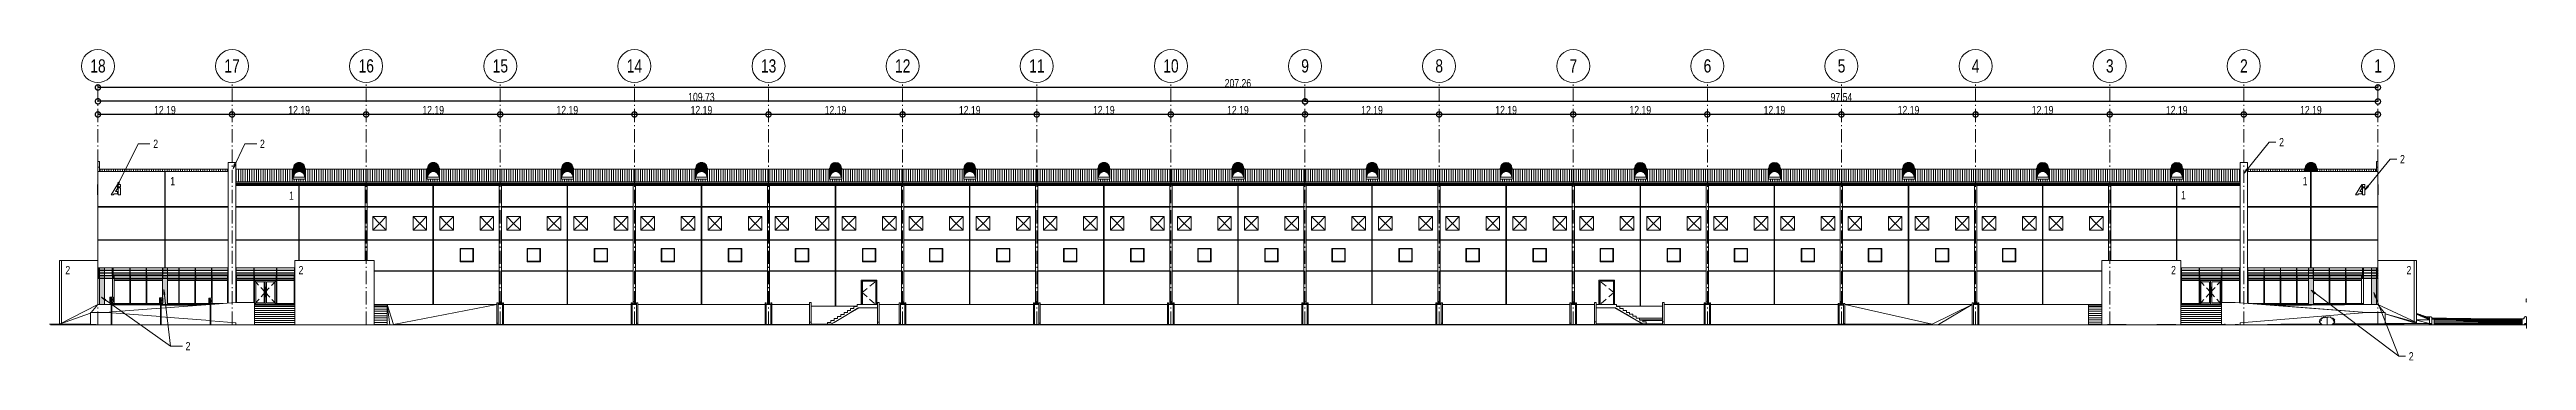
# Model space of a CAD drawing. Header units: metres. Extents: x -199 to 506, y -5 to 23.
# Drawn here: x -199.5 to 25.7, y -5.1 to 23.2 of the extents above; entities that cross this region are included whole.
import ezdxf

# ---------------------------------------------------------------- set-up
doc = ezdxf.new("R2010")
doc.units = ezdxf.units.M
doc.linetypes.add('01_Grid', pattern=[1.74, 1.2, -0.27, 0, -0.27])
doc.linetypes.add('04_Proyection', pattern=[0.9, 0.6, -0.3])
for name, color, linetype, lineweight in [('03EJES-1', 1, '01_Grid', 5), ('04NOEJE', 2, 'Continuous', 18), ('04NOEJE-1', 2, 'Continuous', 5), ('06MUR', 8, 'Continuous', 9), ('06MUREXT', 92, 'Continuous', 9), ('11PUER', 1, 'Continuous', 5), ('11PUER-1', 1, '04_Proyection', 5), ('13CIVERT', 7, 'Continuous', 5), ('14HATCH-1', 14, 'Continuous', 5), ('17EQAGUA', 5, 'Continuous', 5), ('22AMUEB', 8, 'Continuous', 5), ('26VENT', 144, 'Continuous', 5), ('29NOTAS-1', 10, 'Continuous', 5), ('29NOTAS-2', 7, 'Continuous', 5), ('31COTAS', 1, 'Continuous', 5), ('45ESTAC', 5, 'Continuous', 5), ('46BANQ', 8, 'Continuous', 5), ('46BANQ-1', 8, 'Continuous', 13), ('47VEGET', 64, 'Continuous', 5), ('53BAPS', 1, 'Continuous', 5), ('54ESTRUCTURA', 1, 'Continuous', 9), ('54ESTRUCTURA-1', 152, 'Continuous', 9), ('70LINEA', 1, 'Continuous', 13), ('70LINEA-1', 1, 'Continuous', 5), ('70LINEA-2', 250, 'Continuous', 15)]:
    doc.layers.add(name, color=color, linetype=linetype, lineweight=lineweight)
doc.styles.add('Arial', font='arial.ttf', dxfattribs={"width": 0.75, "height": 1.2})
doc.styles.add('Arial_1', font='arial.ttf', dxfattribs={"width": 0.75, "height": 0.75})
doc.dimstyles.new('Standard_-_2_5mm_Arial_Transparent', dxfattribs={"dimscale": 0.3048, "dimtxt": 0.765195, "dimasz": 3.149606, "dimexe": 0, "dimexo": 0.984252, "dimgap": 0, "dimtad": 1, "dimrnd": 0.01, "dimzin": 0, "dimdsep": 46, "dimtxsty": 'Arial_1', "dimblk1": 'DOTSMALL', "dimblk2": 'DOTSMALL', "dimsah": 1, "dimcen": 0.09, "dimazin": 0, "dimtfac": 1, "dimtdec": 4, "dimtix": 1, "dimtmove": 0, "dimatfit": 3, "dimfxl": 1, "dimtvp": 1, "dimtolj": 1, "dimtzin": 0, "dimarcsym": 2})

msp = doc.modelspace()

# ---------------------------------------------------------------- texts
at = {"layer": '04NOEJE-1', "char_height": 1.2, "attachment_point": 1, "style": 'Arial'}
for s, insert, width in [('18', (-195.762, 22.286), 1.69557), ('17', (-183.57, 22.286), 1.69557), ('16', (-171.378, 22.286), 1.69557), ('15', (-159.186, 22.286), 1.69557), ('14', (-146.994, 22.286), 1.69557), ('13', (-134.802, 22.286), 1.69557), ('12', (-122.61, 22.286), 1.69557), ('11', (-110.418, 22.286), 1.69557), ('10', (-98.226, 22.286), 1.69557), ('9', (-85.685, 22.286), 0.84778), ('8', (-73.493, 22.286), 0.84778), ('7', (-61.301, 22.286), 0.84778), ('6', (-49.109, 22.286), 0.84778), ('5', (-36.917, 22.286), 0.84778), ('4', (-24.725, 22.286), 0.84778), ('3', (-12.533, 22.286), 0.84778), ('2', (-0.341, 22.286), 0.84778), ('1', (11.851, 22.286), 0.84778)]:
    msp.add_mtext(s, dxfattribs=dict(at, insert=insert, width=width))
at = {"layer": '29NOTAS-2', "char_height": 0.75, "attachment_point": 1, "style": 'Arial_1'}
for s, insert, width in [('2', (-190.037, 14.989), 0.50506), ('2', (-180.337, 14.989), 0.50506), ('2', (3.212, 15.135), 0.5231), ('2', (14.203, 13.59), 0.5231), ('1', (-188.489, 11.603), 0.50506), ('1', (5.352, 11.603), 0.50506), ('1', (-177.696, 10.273), 0.50506), ('1', (-5.709, 10.314), 0.50506), ('2', (-198.029, 3.513), 0.50506), ('2', (-176.829, 3.513), 0.50506), ('2', (-6.609, 3.513), 0.50506), ('2', (14.791, 3.513), 0.50506), ('2', (-187.096, -3.391), 0.50506), ('2', (15.002, -4.317), 0.5231)]:
    msp.add_mtext(s, dxfattribs=dict(at, insert=insert, width=width))

# ---------------------------------------------------------------- blocks, each defined once
blk = doc.blocks.new('FP_1-600rNorthElevEjeA Paint')
at = {"layer": '46BANQ'}
blk.add_line((16.89, -1.21), (16.83, -1.2), dxfattribs=at)
blk = doc.blocks.new('Rectangular Mullion - 60x167-7717803-600rNorthElevEjeA Paint')
at = {"layer": '26VENT'}
for p, q in [((9.26, 0.11), (10.88, 0.11)), ((9.26, 0.05), (10.88, 0.05)), ((10.88, 0.11), (10.88, 0.05))]:
    blk.add_line(p, q, dxfattribs=at)
blk = doc.blocks.new('Rectangular Mullion - 60x167-7717804-600rNorthElevEjeA Paint')
at = {"layer": '26VENT'}
for p, q in [((4.82, 0.11), (5.87, 0.11)), ((4.82, 0.05), (5.87, 0.05))]:
    blk.add_line(p, q, dxfattribs=at)
blk = doc.blocks.new('Rectangular Mullion - 60x167-V2-600rNorthElevEjeA Paint')
at = {"layer": '26VENT'}
for p, q in [((3.33, 0.11), (4.82, 0.11)), ((3.33, 0.05), (4.82, 0.05))]:
    blk.add_line(p, q, dxfattribs=at)
blk = doc.blocks.new('Rectangular Mullion - 60x167-7717805-600rNorthElevEjeA Paint')
at = {"layer": '26VENT'}
for p, q in [((0.79, 0.11), (1.85, 0.11)), ((1.54, 0.05), (1.85, 0.05))]:
    blk.add_line(p, q, dxfattribs=at)
blk = doc.blocks.new('Rectangular Mullion - 60x167-7039295-600rNorthElevEjeA Paint')
at = {"layer": '26VENT'}
blk.add_line((0.4, 2.21), (0.4, 0.14), dxfattribs=at)
blk = doc.blocks.new('Rectangular Mullion - 60x167-7039666-600rNorthElevEjeA Paint')
at = {"layer": '26VENT'}
for p, q in [((0.4, 2.61), (0.4, 2.41)), ((0.4, 2.37), (0.4, 2.21))]:
    blk.add_line(p, q, dxfattribs=at)
blk = doc.blocks.new('Rectangular Mullion - 167x167-7717812-600rNorthElevEjeA Paint')
at = {"layer": '26VENT'}
for p, q in [((10.71, 2.41), (10.71, 2.61)), ((10.71, 2.21), (10.71, 2.37)), ((10.88, 2.41), (10.88, 2.61)), ((10.88, 2.21), (10.88, 2.37))]:
    blk.add_line(p, q, dxfattribs=at)
blk = doc.blocks.new('Rectangular Mullion - 167x167-7717813-600rNorthElevEjeA Paint')
at = {"layer": '26VENT'}
for p, q in [((10.71, 0.11), (10.71, 2.21)), ((10.88, 0.11), (10.71, 0.11)), ((10.88, 0.11), (10.88, 2.21))]:
    blk.add_line(p, q, dxfattribs=at)
blk = doc.blocks.new('Rectangular Mullion - 60x167-7717806-600rNorthElevEjeA Paint')
at = {"layer": '26VENT'}
for p, q in [((5.87, 2.24), (4.82, 2.24)), ((5.87, 2.18), (4.82, 2.18))]:
    blk.add_line(p, q, dxfattribs=at)
blk = doc.blocks.new('Rectangular Mullion - 60x167-V3-600rNorthElevEjeA Paint')
at = {"layer": '26VENT'}
for p, q in [((4.82, 2.24), (3.33, 2.24)), ((4.82, 2.18), (3.33, 2.18))]:
    blk.add_line(p, q, dxfattribs=at)
blk = doc.blocks.new('Rectangular Mullion - 60x167-7717807-600rNorthElevEjeA Paint')
at = {"layer": '26VENT'}
for p, q in [((0.4, 2.18), (0.4, 2.24)), ((1.85, 2.24), (0.4, 2.24)), ((1.85, 2.18), (0.4, 2.18))]:
    blk.add_line(p, q, dxfattribs=at)
blk = doc.blocks.new('Rectangular Mullion - 60x167-7039290-600rNorthElevEjeA Paint')
at = {"layer": '26VENT'}
blk.add_line((6.33, 2.18), (6.33, 0.11), dxfattribs=at)
blk = doc.blocks.new('Rectangular Mullion - 60x167-V4-600rNorthElevEjeA Paint')
at = {"layer": '26VENT'}
for p, q in [((4.79, 2.18), (4.85, 2.18)), ((4.79, 2.18), (4.79, 0.11)), ((4.85, 0.11), (4.79, 0.11)), ((4.85, 2.18), (4.85, 0.11))]:
    blk.add_line(p, q, dxfattribs=at)
blk = doc.blocks.new('Rectangular Mullion - 60x167-7039664-600rNorthElevEjeA Paint')
at = {"layer": '26VENT'}
for p, q in [((6.33, 2.61), (6.33, 2.41)), ((6.33, 2.37), (6.33, 2.24))]:
    blk.add_line(p, q, dxfattribs=at)
blk = doc.blocks.new('Rectangular Mullion - 60x167-V5-600rNorthElevEjeA Paint')
at = {"layer": '26VENT'}
for p, q in [((4.79, 2.61), (4.79, 2.41)), ((4.79, 2.37), (4.79, 2.24)), ((4.85, 2.61), (4.85, 2.41)), ((4.85, 2.37), (4.85, 2.24)), ((4.85, 2.24), (4.79, 2.24))]:
    blk.add_line(p, q, dxfattribs=at)
blk = doc.blocks.new('Rectangular Mullion - 60x167-V6-600rNorthElevEjeA Paint')
at = {"layer": '26VENT'}
for p, q in [((3.3, 2.61), (3.3, 2.41)), ((3.3, 2.37), (3.3, 2.24)), ((3.36, 2.61), (3.36, 2.41)), ((3.36, 2.37), (3.36, 2.24)), ((3.36, 2.24), (3.3, 2.24))]:
    blk.add_line(p, q, dxfattribs=at)
blk = doc.blocks.new('Rectangular Mullion - 60x167-V7-600rNorthElevEjeA Paint')
at = {"layer": '26VENT'}
for p, q in [((1.82, 2.61), (1.82, 2.41)), ((1.82, 2.37), (1.82, 2.24)), ((1.88, 2.61), (1.88, 2.41)), ((1.88, 2.37), (1.88, 2.24)), ((1.88, 2.24), (1.82, 2.24))]:
    blk.add_line(p, q, dxfattribs=at)
blk = doc.blocks.new('Rectangular Mullion - 60x167-7717808-600rNorthElevEjeA Paint')
at = {"layer": '26VENT'}
blk.add_line((10.88, 2.7), (10.88, 2.65), dxfattribs=at)
blk = doc.blocks.new('Rectangular Mullion - 60x167-V8-600rNorthElevEjeA Paint')
at = {"layer": '26VENT'}
for p, q in [((6.32, 0.11), (7.78, 0.11)), ((6.32, 0.05), (7.78, 0.05))]:
    blk.add_line(p, q, dxfattribs=at)
blk = doc.blocks.new('Rectangular Mullion - 60x167-V9-600rNorthElevEjeA Paint')
at = {"layer": '26VENT'}
for p, q in [((7.78, 2.24), (6.32, 2.24)), ((7.78, 2.18), (6.32, 2.18))]:
    blk.add_line(p, q, dxfattribs=at)
blk = doc.blocks.new('Rectangular Mullion - 60x167-V10-600rNorthElevEjeA Paint')
at = {"layer": '26VENT'}
for p, q in [((7.75, 2.61), (7.75, 2.41)), ((7.75, 2.37), (7.75, 2.24)), ((7.81, 2.61), (7.81, 2.41)), ((7.81, 2.37), (7.81, 2.24)), ((7.81, 2.24), (7.75, 2.24))]:
    blk.add_line(p, q, dxfattribs=at)
blk = doc.blocks.new('Rectangular Mullion - 60x167-V11-600rNorthElevEjeA Paint')
at = {"layer": '26VENT'}
for p, q in [((9.23, 2.61), (9.23, 2.41)), ((9.23, 2.37), (9.23, 2.24)), ((9.29, 2.61), (9.29, 2.41)), ((9.29, 2.37), (9.29, 2.24)), ((9.29, 2.24), (9.23, 2.24))]:
    blk.add_line(p, q, dxfattribs=at)
blk = doc.blocks.new('Rectangular Mullion - 60x167-7717809-600rNorthElevEjeA Paint')
at = {"layer": '26VENT'}
for p, q in [((10.71, 2.24), (9.26, 2.24)), ((10.71, 2.18), (9.26, 2.18)), ((10.71, 2.24), (10.71, 2.18))]:
    blk.add_line(p, q, dxfattribs=at)
blk = doc.blocks.new('Curtain Wall - Dbl - T1 - T1 - 6_x7_-7854489-600rNorthElevEjeA Paint')
at = {"layer": '11PUER'}
for p, q in [((-4, 0.05), (-3.02, 0.05)), ((-3.9, 0.17), (-3.9, 2.06)), ((-3.9, 2.06), (-3.12, 2.06)), ((-3.12, 0.17), (-3.9, 0.17)), ((-3.12, 2.06), (-3.12, 0.17)), ((-3.09, 1.6), (-3.09, 0.7)), ((-3.09, 1.6), (-3.08, 1.6)), ((-3.08, 0.7), (-3.09, 0.7)), ((-3.08, 1.6), (-3.06, 1.6)), ((-3.06, 0.7), (-3.08, 0.7)), ((-3.06, 0.7), (-3.06, 1.6)), ((-3.02, 2.19), (-3.02, 0.05)), ((-3.02, 0.05), (-3.02, 2.19)), ((-3.02, 0.05), (-2.05, 0.05)), ((-2.99, 1.6), (-2.99, 0.7)), ((-2.99, 1.6), (-2.97, 1.6)), ((-2.97, 0.7), (-2.99, 0.7)), ((-2.97, 1.6), (-2.96, 1.6)), ((-2.96, 0.7), (-2.97, 0.7)), ((-2.96, 0.7), (-2.96, 1.6)), ((-2.92, 0.17), (-2.92, 2.06)), ((-2.92, 2.06), (-2.15, 2.06)), ((-2.15, 0.17), (-2.92, 0.17)), ((-2.15, 2.06), (-2.15, 0.17))]:
    blk.add_line(p, q, dxfattribs=at)
at = {"layer": '11PUER-1'}
for p, q in [((-4, 2.19), (-3.02, 1.12)), ((-3.02, 1.12), (-4, 0.05)), ((-3.02, 1.12), (-2.05, 2.19)), ((-2.05, 0.05), (-3.02, 1.12))]:
    blk.add_line(p, q, dxfattribs=at)
blk = doc.blocks.new('Rectangular Mullion - 60x167-7423848-600rNorthElevEjeA Paint')
at = {"layer": '26VENT'}
for p, q in [((-2.05, 0.05), (-2.05, 0.11)), ((-2.05, 0.11), (-2.04, 0.11)), ((-2.05, 0.05), (-2.04, 0.05))]:
    blk.add_line(p, q, dxfattribs=at)
blk = doc.blocks.new('Rectangular Mullion - 60x167-V12-600rNorthElevEjeA Paint')
at = {"layer": '26VENT'}
for p, q in [((-5.7, 0.11), (-4, 0.11)), ((-5.7, 0.05), (-4, 0.05)), ((-4, 0.11), (-4, 0.05))]:
    blk.add_line(p, q, dxfattribs=at)
blk = doc.blocks.new('Rectangular Mullion - 60x167-7854493-600rNorthElevEjeA Paint')
at = {"layer": '26VENT'}
for p, q in [((-5.65, 0.11), (-5.7, 0.11)), ((-5.65, 2.22), (-5.65, 0.11))]:
    blk.add_line(p, q, dxfattribs=at)
blk = doc.blocks.new('Rectangular Mullion - 60x167-7854494-600rNorthElevEjeA Paint')
at = {"layer": '26VENT'}
for p, q in [((-5.65, 2.61), (-5.65, 2.41)), ((-5.65, 2.37), (-5.65, 2.22))]:
    blk.add_line(p, q, dxfattribs=at)
blk = doc.blocks.new('Rectangular Mullion - 60x167-7854495-600rNorthElevEjeA Paint')
at = {"layer": '26VENT'}
for p, q in [((-0.4, 2.41), (-0.4, 2.61)), ((-0.4, 2.22), (-0.4, 2.37))]:
    blk.add_line(p, q, dxfattribs=at)
blk = doc.blocks.new('Rectangular Mullion - 60x167-7854496-600rNorthElevEjeA Paint')
at = {"layer": '26VENT'}
blk.add_line((-0.4, 0.17), (-0.4, 2.22), dxfattribs=at)
blk = doc.blocks.new('Rectangular Mullion - 60x167-7423849-600rNorthElevEjeA Paint')
at = {"layer": '26VENT'}
for p, q in [((-0.4, 2.25), (-2.02, 2.25)), ((-0.4, 2.19), (-2.02, 2.19)), ((-0.4, 2.25), (-0.4, 2.19))]:
    blk.add_line(p, q, dxfattribs=at)
blk = doc.blocks.new('Rectangular Mullion - 60x167-7423866-600rNorthElevEjeA Paint')
at = {"layer": '26VENT'}
for p, q in [((-2.02, 2.25), (-4.03, 2.25)), ((-2.02, 2.19), (-4.03, 2.19))]:
    blk.add_line(p, q, dxfattribs=at)
blk = doc.blocks.new('Rectangular Mullion - 60x167-7423867-600rNorthElevEjeA Paint')
at = {"layer": '26VENT'}
for p, q in [((-5.65, 2.19), (-5.65, 2.25)), ((-4.03, 2.25), (-5.65, 2.25)), ((-4.03, 2.19), (-5.65, 2.19))]:
    blk.add_line(p, q, dxfattribs=at)
blk = doc.blocks.new('Rectangular Mullion - 60x167-7854486-600rNorthElevEjeA Paint')
at = {"layer": '26VENT'}
for p, q in [((-2.05, 2.19), (-1.99, 2.19)), ((-2.05, 2.19), (-2.05, 0.11)), ((-2.04, 0.11), (-2.05, 0.11)), ((-1.99, 2.19), (-1.99, 0.2))]:
    blk.add_line(p, q, dxfattribs=at)
blk = doc.blocks.new('Rectangular Mullion - 60x167-V13-600rNorthElevEjeA Paint')
at = {"layer": '26VENT'}
for p, q in [((-4.06, 2.19), (-4, 2.19)), ((-4.06, 2.19), (-4.06, 0.11)), ((-4, 0.11), (-4.06, 0.11)), ((-4, 2.19), (-4, 0.11))]:
    blk.add_line(p, q, dxfattribs=at)
blk = doc.blocks.new('Rectangular Mullion - 60x167-7854487-600rNorthElevEjeA Paint')
at = {"layer": '26VENT'}
for p, q in [((-2.05, 2.61), (-2.05, 2.41)), ((-2.05, 2.37), (-2.05, 2.25)), ((-1.99, 2.37), (-1.99, 2.25)), ((-1.99, 2.25), (-2.05, 2.25))]:
    blk.add_line(p, q, dxfattribs=at)
blk = doc.blocks.new('Rectangular Mullion - 60x167-V14-600rNorthElevEjeA Paint')
at = {"layer": '26VENT'}
for p, q in [((-4.06, 2.37), (-4.06, 2.25)), ((-4, 2.61), (-4, 2.41)), ((-4, 2.37), (-4, 2.25)), ((-4, 2.25), (-4.06, 2.25))]:
    blk.add_line(p, q, dxfattribs=at)
blk = doc.blocks.new('Curtain Wall Curb-Concrete-01 - Curtain Wall Curb-Concrete-01-7040853-600rNorthElevEjeA Paint')
at = {"layer": '46BANQ'}
for p, q in [((-193.76, 0.05), (-189.38, 0.05)), ((-193.76, 0), (-193.76, 0.05)), ((-189.32, 0.05), (-189.2, 0.05)), ((-188.75, 0.05), (-184.88, 0.05)), ((-184.81, 0.05), (-184.5, 0.05)), ((-180.84, 0.05), (-180.83, 0.05)), ((-180.83, 0), (-180.83, 0.05)), ((-178.88, 0.05), (-177.18, 0.05)), ((-178.88, 0), (-178.88, 0.05)), ((-5.7, 0.05), (-4, 0.05)), ((-4, 0), (-4, 0.05)), ((-2.05, 0.05), (-2.04, 0.05)), ((-2.05, 0), (-2.05, 0.05)), ((1.54, 0.05), (5.87, 0.05)), ((6.32, 0.05), (10.88, 0.05)), ((10.88, 0), (10.88, 0.05))]:
    blk.add_line(p, q, dxfattribs=at)
blk = doc.blocks.new('Solar Shade-Aluminium-01 - Solar Shade-Aluminium-01-7044055-600rNorthElevEjeA Paint')
at = {"layer": '06MUR'}
for p, q in [((-195.08, 3.12), (-183.22, 3.12)), ((-195.08, 2.88), (-183.22, 2.88)), ((-195.08, 2.63), (-183.22, 2.63)), ((-195.08, 2.39), (-183.22, 2.39)), ((-195.03, 3.33), (-195.03, 3.34)), ((-194.97, 3.33), (-195.03, 3.33)), ((-195.01, 3.33), (-195.01, 3.14)), ((-195.01, 3.33), (-195.01, 3.14)), ((-195.01, 3.1), (-195.01, 2.9)), ((-195.01, 2.86), (-195.01, 2.65)), ((-195.01, 2.61), (-195.01, 2.41)), ((-195.01, 2.37), (-195.01, 2.36)), ((-195.01, 2.37), (-195.01, 2.36)), ((-195.01, 2.37), (-195.01, 2.36)), ((-195.01, 2.37), (-195.01, 2.36)), ((-195.01, 2.37), (-195.01, 2.36)), ((-195.01, 2.36), (-194.99, 2.36)), ((-194.99, 2.36), (-195.01, 2.36)), ((-195.01, 2.36), (-194.99, 2.36)), ((-194.99, 2.36), (-195.01, 2.36)), ((-195.01, 2.36), (-194.99, 2.36)), ((-194.99, 2.36), (-195.01, 2.36)), ((-195.01, 2.36), (-194.99, 2.36)), ((-194.99, 2.36), (-195.01, 2.36)), ((-195.01, 2.36), (-194.99, 2.36)), ((-194.99, 2.36), (-195.01, 2.36)), ((-194.99, 3.14), (-194.99, 3.33)), ((-193.69, 3.14), (-194.99, 3.14)), ((-194.99, 3.1), (-193.69, 3.1)), ((-194.99, 2.9), (-194.99, 3.1)), ((-193.69, 2.9), (-194.99, 2.9)), ((-194.99, 2.85), (-193.69, 2.85)), ((-194.99, 2.65), (-194.99, 2.85)), ((-193.69, 2.65), (-194.99, 2.65)), ((-194.99, 2.61), (-193.69, 2.61)), ((-194.99, 2.41), (-194.99, 2.61)), ((-193.69, 2.41), (-194.99, 2.41)), ((-194.99, 2.37), (-193.69, 2.37)), ((-194.99, 2.36), (-194.99, 2.37)), ((-194.99, 2.36), (-194.99, 2.37)), ((-194.99, 2.36), (-194.99, 2.37)), ((-194.99, 2.36), (-194.99, 2.37)), ((-194.99, 2.36), (-194.99, 2.37)), ((-194.97, 3.34), (-194.97, 3.33)), ((-193.71, 3.33), (-193.71, 3.34)), ((-193.65, 3.33), (-193.71, 3.33)), ((-193.69, 3.33), (-193.69, 3.14)), ((-193.69, 3.1), (-193.69, 2.9)), ((-193.69, 2.85), (-193.69, 2.65)), ((-193.69, 2.61), (-193.69, 2.41)), ((-193.69, 2.37), (-193.69, 2.36)), ((-193.69, 2.36), (-193.67, 2.36)), ((-193.67, 2.36), (-193.69, 2.36)), ((-193.67, 3.14), (-193.67, 3.33)), ((-192.16, 3.14), (-193.67, 3.14)), ((-193.67, 3.1), (-192.16, 3.1)), ((-193.67, 2.9), (-193.67, 3.1)), ((-192.16, 2.9), (-193.67, 2.9)), ((-193.67, 2.85), (-192.16, 2.85)), ((-193.67, 2.65), (-193.67, 2.85)), ((-192.16, 2.65), (-193.67, 2.65)), ((-193.67, 2.61), (-192.16, 2.61)), ((-193.67, 2.41), (-193.67, 2.61)), ((-192.16, 2.41), (-193.67, 2.41)), ((-193.67, 2.37), (-192.16, 2.37)), ((-193.67, 2.36), (-193.67, 2.37)), ((-193.65, 3.34), (-193.65, 3.33)), ((-192.17, 3.33), (-192.17, 3.34)), ((-192.12, 3.33), (-192.17, 3.33)), ((-192.16, 3.33), (-192.16, 3.14)), ((-192.16, 3.1), (-192.16, 2.9)), ((-192.16, 2.85), (-192.16, 2.65)), ((-192.16, 2.61), (-192.16, 2.41)), ((-192.16, 2.37), (-192.16, 2.36)), ((-192.16, 2.36), (-192.13, 2.36)), ((-192.13, 2.36), (-192.16, 2.36)), ((-192.13, 3.14), (-192.13, 3.33)), ((-190.67, 3.14), (-192.13, 3.14)), ((-192.13, 3.1), (-190.67, 3.1)), ((-192.13, 2.9), (-192.13, 3.1)), ((-190.67, 2.9), (-192.13, 2.9)), ((-192.13, 2.85), (-190.67, 2.85)), ((-192.13, 2.65), (-192.13, 2.85)), ((-190.67, 2.65), (-192.13, 2.65)), ((-192.13, 2.61), (-190.67, 2.61)), ((-192.13, 2.41), (-192.13, 2.61)), ((-190.67, 2.41), (-192.13, 2.41)), ((-192.13, 2.37), (-190.67, 2.37)), ((-192.13, 2.36), (-192.13, 2.37)), ((-192.12, 3.34), (-192.12, 3.33)), ((-190.69, 3.33), (-190.69, 3.34)), ((-190.63, 3.33), (-190.69, 3.33)), ((-190.67, 3.33), (-190.67, 3.14)), ((-190.67, 3.1), (-190.67, 2.9)), ((-190.67, 2.85), (-190.67, 2.65)), ((-190.67, 2.61), (-190.67, 2.41)), ((-190.67, 2.37), (-190.67, 2.36)), ((-190.67, 2.36), (-190.65, 2.36)), ((-190.65, 2.36), (-190.67, 2.36)), ((-190.65, 3.14), (-190.65, 3.33)), ((-189.19, 3.14), (-190.65, 3.14)), ((-190.65, 3.1), (-189.19, 3.1)), ((-190.65, 2.9), (-190.65, 3.1)), ((-189.19, 2.9), (-190.65, 2.9)), ((-190.65, 2.85), (-189.19, 2.85)), ((-190.65, 2.65), (-190.65, 2.85)), ((-189.19, 2.65), (-190.65, 2.65)), ((-190.65, 2.61), (-189.19, 2.61)), ((-190.65, 2.41), (-190.65, 2.61)), ((-189.19, 2.41), (-190.65, 2.41)), ((-190.65, 2.37), (-189.19, 2.37)), ((-190.65, 2.36), (-190.65, 2.37)), ((-190.63, 3.34), (-190.63, 3.33)), ((-189.2, 3.33), (-189.2, 3.34)), ((-189.15, 3.33), (-189.2, 3.33)), ((-189.19, 3.33), (-189.19, 3.14)), ((-189.19, 3.1), (-189.19, 2.9)), ((-189.19, 2.85), (-189.19, 2.65)), ((-189.19, 2.61), (-189.19, 2.41)), ((-189.19, 2.37), (-189.19, 2.36)), ((-189.19, 2.36), (-189.17, 2.36)), ((-189.17, 2.36), (-189.19, 2.36)), ((-189.17, 3.14), (-189.17, 3.33)), ((-187.71, 3.14), (-189.17, 3.14)), ((-189.17, 3.1), (-187.71, 3.1)), ((-189.17, 2.9), (-189.17, 3.1)), ((-187.71, 2.9), (-189.17, 2.9)), ((-189.17, 2.85), (-187.71, 2.85)), ((-189.17, 2.65), (-189.17, 2.85)), ((-187.71, 2.65), (-189.17, 2.65)), ((-189.17, 2.61), (-187.71, 2.61)), ((-189.17, 2.41), (-189.17, 2.61)), ((-187.71, 2.41), (-189.17, 2.41)), ((-189.17, 2.37), (-187.71, 2.37)), ((-189.17, 2.36), (-189.17, 2.37)), ((-189.15, 3.34), (-189.15, 3.33)), ((-187.72, 3.33), (-187.72, 3.34)), ((-187.67, 3.33), (-187.72, 3.33)), ((-187.71, 3.33), (-187.71, 3.14)), ((-187.71, 3.1), (-187.71, 2.9)), ((-187.71, 2.85), (-187.71, 2.65)), ((-187.71, 2.61), (-187.71, 2.41)), ((-187.71, 2.37), (-187.71, 2.36)), ((-187.71, 2.36), (-187.68, 2.36)), ((-187.68, 2.36), (-187.71, 2.36)), ((-187.68, 3.14), (-187.68, 3.33)), ((-186.23, 3.14), (-187.68, 3.14)), ((-187.68, 3.1), (-186.23, 3.1)), ((-187.68, 2.9), (-187.68, 3.1)), ((-186.23, 2.9), (-187.68, 2.9)), ((-187.68, 2.85), (-186.23, 2.85)), ((-187.68, 2.65), (-187.68, 2.85)), ((-186.23, 2.65), (-187.68, 2.65)), ((-187.68, 2.61), (-186.23, 2.61)), ((-187.68, 2.41), (-187.68, 2.61)), ((-186.23, 2.41), (-187.68, 2.41)), ((-187.68, 2.37), (-186.23, 2.37)), ((-187.68, 2.36), (-187.68, 2.37)), ((-187.67, 3.34), (-187.67, 3.33)), ((-186.24, 3.33), (-186.24, 3.34)), ((-186.19, 3.33), (-186.24, 3.33)), ((-186.23, 3.33), (-186.23, 3.14)), ((-186.23, 3.1), (-186.23, 2.9)), ((-186.23, 2.85), (-186.23, 2.65)), ((-186.23, 2.61), (-186.23, 2.41)), ((-186.23, 2.37), (-186.23, 2.36)), ((-186.23, 2.36), (-186.2, 2.36)), ((-186.2, 2.36), (-186.23, 2.36)), ((-186.2, 3.14), (-186.2, 3.33)), ((-184.74, 3.14), (-186.2, 3.14)), ((-186.2, 3.1), (-184.74, 3.1)), ((-186.2, 2.9), (-186.2, 3.1)), ((-184.74, 2.9), (-186.2, 2.9)), ((-186.2, 2.85), (-184.74, 2.85)), ((-186.2, 2.65), (-186.2, 2.85)), ((-184.74, 2.65), (-186.2, 2.65)), ((-186.2, 2.61), (-184.74, 2.61)), ((-186.2, 2.41), (-186.2, 2.61)), ((-184.74, 2.41), (-186.2, 2.41)), ((-186.2, 2.37), (-184.74, 2.37)), ((-186.2, 2.36), (-186.2, 2.37)), ((-186.19, 3.34), (-186.19, 3.33)), ((-184.76, 3.33), (-184.76, 3.34)), ((-184.7, 3.33), (-184.76, 3.33)), ((-184.74, 3.33), (-184.74, 3.14)), ((-184.74, 3.1), (-184.74, 2.9)), ((-184.74, 2.85), (-184.74, 2.65)), ((-184.74, 2.61), (-184.74, 2.41)), ((-184.74, 2.37), (-184.74, 2.36)), ((-184.74, 2.36), (-184.72, 2.36)), ((-184.72, 2.36), (-184.74, 2.36)), ((-184.72, 3.14), (-184.72, 3.33)), ((-183.26, 3.14), (-184.72, 3.14)), ((-184.72, 3.1), (-183.26, 3.1)), ((-184.72, 2.9), (-184.72, 3.1)), ((-183.26, 2.9), (-184.72, 2.9)), ((-184.72, 2.85), (-183.26, 2.85)), ((-184.72, 2.65), (-184.72, 2.85)), ((-183.26, 2.65), (-184.72, 2.65)), ((-184.72, 2.61), (-183.26, 2.61)), ((-184.72, 2.41), (-184.72, 2.61)), ((-183.26, 2.41), (-184.72, 2.41)), ((-184.72, 2.37), (-183.26, 2.37)), ((-184.72, 2.36), (-184.72, 2.37)), ((-184.7, 3.34), (-184.7, 3.33)), ((-183.28, 3.33), (-183.28, 3.34)), ((-183.22, 3.33), (-183.28, 3.33)), ((-183.26, 3.33), (-183.26, 3.14)), ((-183.26, 3.1), (-183.26, 2.9)), ((-183.26, 2.85), (-183.26, 2.65)), ((-183.26, 2.61), (-183.26, 2.41)), ((-183.26, 2.37), (-183.26, 2.36)), ((-183.26, 2.36), (-183.24, 2.36)), ((-183.24, 2.36), (-183.26, 2.36)), ((-183.24, 3.14), (-183.24, 3.33)), ((-183.22, 3.14), (-183.24, 3.14)), ((-183.24, 3.1), (-183.22, 3.1)), ((-183.24, 2.9), (-183.24, 3.1)), ((-183.22, 2.9), (-183.24, 2.9)), ((-183.24, 2.85), (-183.22, 2.85)), ((-183.24, 2.65), (-183.24, 2.85)), ((-183.22, 2.65), (-183.24, 2.65)), ((-183.24, 2.61), (-183.22, 2.61)), ((-183.24, 2.41), (-183.24, 2.61)), ((-183.22, 2.41), (-183.24, 2.41)), ((-183.24, 2.37), (-183.22, 2.37)), ((-183.24, 2.36), (-183.24, 2.37)), ((-183.22, 3.34), (-183.22, 3.33)), ((-182.54, 3.33), (-182.54, 3.34)), ((-182.48, 3.33), (-182.54, 3.33)), ((-182.52, 3.14), (-182.54, 3.14)), ((-182.54, 3.14), (-182.54, 3.14)), ((-182.54, 3.12), (-177.18, 3.12)), ((-182.54, 3.1), (-182.52, 3.1)), ((-182.54, 3.1), (-182.54, 3.1)), ((-182.52, 2.9), (-182.54, 2.9)), ((-182.54, 2.9), (-182.54, 2.9)), ((-182.54, 2.88), (-177.18, 2.88)), ((-182.54, 2.86), (-182.54, 2.86)), ((-182.54, 2.85), (-182.52, 2.85)), ((-182.52, 2.65), (-182.54, 2.65)), ((-182.54, 2.65), (-182.54, 2.65)), ((-182.54, 2.63), (-177.18, 2.63)), ((-182.54, 2.61), (-182.52, 2.61)), ((-182.54, 2.61), (-182.54, 2.61)), ((-182.52, 2.41), (-182.54, 2.41)), ((-182.54, 2.41), (-182.54, 2.41)), ((-182.54, 2.39), (-177.18, 2.39)), ((-182.54, 2.37), (-182.52, 2.37)), ((-182.54, 2.37), (-182.54, 2.37)), ((-182.52, 3.33), (-182.52, 3.14)), ((-182.52, 3.1), (-182.52, 2.9)), ((-182.52, 2.85), (-182.52, 2.65)), ((-182.52, 2.61), (-182.52, 2.41)), ((-182.52, 2.37), (-182.52, 2.36)), ((-182.52, 2.36), (-182.5, 2.36)), ((-182.5, 2.36), (-182.52, 2.36)), ((-182.5, 3.14), (-182.5, 3.33)), ((-180.89, 3.14), (-182.5, 3.14)), ((-182.5, 3.1), (-180.89, 3.1)), ((-182.5, 2.9), (-182.5, 3.1)), ((-180.89, 2.9), (-182.5, 2.9)), ((-182.5, 2.85), (-180.89, 2.85)), ((-182.5, 2.65), (-182.5, 2.85)), ((-180.89, 2.65), (-182.5, 2.65)), ((-182.5, 2.61), (-180.89, 2.61)), ((-182.5, 2.41), (-182.5, 2.61)), ((-180.89, 2.41), (-182.5, 2.41)), ((-182.5, 2.37), (-180.89, 2.37)), ((-182.5, 2.36), (-182.5, 2.37)), ((-182.48, 3.34), (-182.48, 3.33)), ((-180.91, 3.33), (-180.91, 3.34)), ((-180.85, 3.33), (-180.91, 3.33)), ((-180.89, 3.33), (-180.89, 3.14)), ((-180.89, 3.1), (-180.89, 2.9)), ((-180.89, 2.85), (-180.89, 2.65)), ((-180.89, 2.61), (-180.89, 2.41)), ((-180.89, 2.37), (-180.89, 2.36)), ((-180.89, 2.36), (-180.87, 2.36)), ((-180.87, 2.36), (-180.89, 2.36)), ((-180.87, 3.14), (-180.87, 3.33)), ((-178.84, 3.14), (-180.87, 3.14)), ((-180.87, 3.1), (-178.84, 3.1)), ((-180.87, 2.9), (-180.87, 3.1)), ((-178.84, 2.9), (-180.87, 2.9)), ((-180.87, 2.85), (-178.84, 2.85)), ((-180.87, 2.65), (-180.87, 2.85)), ((-178.84, 2.65), (-180.87, 2.65)), ((-180.87, 2.61), (-178.84, 2.61)), ((-180.87, 2.41), (-180.87, 2.61)), ((-178.84, 2.41), (-180.87, 2.41)), ((-180.87, 2.37), (-178.84, 2.37)), ((-180.87, 2.36), (-180.87, 2.37)), ((-180.85, 3.34), (-180.85, 3.33)), ((-178.86, 3.33), (-178.86, 3.34)), ((-178.8, 3.33), (-178.86, 3.33)), ((-178.84, 3.33), (-178.84, 3.14)), ((-178.84, 3.1), (-178.84, 2.9)), ((-178.84, 2.85), (-178.84, 2.65)), ((-178.84, 2.61), (-178.84, 2.41)), ((-178.84, 2.37), (-178.84, 2.36)), ((-178.84, 2.36), (-178.82, 2.36)), ((-178.82, 2.36), (-178.84, 2.36)), ((-178.82, 3.14), (-178.82, 3.33)), ((-177.21, 3.14), (-178.82, 3.14)), ((-178.82, 3.1), (-177.21, 3.1)), ((-178.82, 2.9), (-178.82, 3.1)), ((-177.21, 2.9), (-178.82, 2.9)), ((-178.82, 2.85), (-177.21, 2.85)), ((-178.82, 2.65), (-178.82, 2.85)), ((-177.21, 2.65), (-178.82, 2.65)), ((-178.82, 2.61), (-177.21, 2.61)), ((-178.82, 2.41), (-178.82, 2.61)), ((-177.21, 2.41), (-178.82, 2.41)), ((-178.82, 2.37), (-177.21, 2.37)), ((-178.82, 2.36), (-178.82, 2.37)), ((-178.8, 3.34), (-178.8, 3.33)), ((-177.23, 3.33), (-177.23, 3.34)), ((-177.18, 3.33), (-177.23, 3.33)), ((-177.21, 3.33), (-177.21, 3.14)), ((-177.21, 3.1), (-177.21, 2.9)), ((-177.21, 2.85), (-177.21, 2.65)), ((-177.21, 2.61), (-177.21, 2.41)), ((-177.21, 2.37), (-177.21, 2.36)), ((-177.21, 2.36), (-177.19, 2.36)), ((-177.19, 2.36), (-177.21, 2.36)), ((-177.19, 3.14), (-177.19, 3.33)), ((-177.18, 3.14), (-177.19, 3.14)), ((-177.19, 3.1), (-177.18, 3.1)), ((-177.19, 2.9), (-177.19, 3.1)), ((-177.18, 2.9), (-177.19, 2.9)), ((-177.19, 2.85), (-177.18, 2.85)), ((-177.19, 2.65), (-177.19, 2.85)), ((-177.18, 2.65), (-177.19, 2.65)), ((-177.19, 2.61), (-177.18, 2.61)), ((-177.19, 2.41), (-177.19, 2.61)), ((-177.18, 2.41), (-177.19, 2.41)), ((-177.19, 2.37), (-177.18, 2.37)), ((-177.19, 2.36), (-177.19, 2.37)), ((-5.65, 3.33), (-5.7, 3.33)), ((-5.69, 3.14), (-5.7, 3.14)), ((-5.7, 3.12), (-0.34, 3.12)), ((-5.7, 3.1), (-5.69, 3.1)), ((-5.69, 2.9), (-5.7, 2.9)), ((-5.7, 2.88), (-0.34, 2.88)), ((-5.7, 2.85), (-5.69, 2.85)), ((-5.69, 2.65), (-5.7, 2.65)), ((-5.7, 2.63), (-0.34, 2.63)), ((-5.7, 2.61), (-5.69, 2.61)), ((-5.69, 2.41), (-5.7, 2.41)), ((-5.7, 2.39), (-0.34, 2.39)), ((-5.7, 2.37), (-5.69, 2.37)), ((-5.69, 3.33), (-5.69, 3.14)), ((-5.69, 3.1), (-5.69, 2.9)), ((-5.69, 2.85), (-5.69, 2.65)), ((-5.69, 2.61), (-5.69, 2.41)), ((-5.69, 2.37), (-5.69, 2.36)), ((-5.67, 2.36), (-5.69, 2.36)), ((-5.69, 2.36), (-5.67, 2.36)), ((-5.67, 3.14), (-5.67, 3.33)), ((-4.06, 3.14), (-5.67, 3.14)), ((-5.67, 2.9), (-5.67, 3.1)), ((-5.67, 3.1), (-4.06, 3.1)), ((-4.06, 2.9), (-5.67, 2.9)), ((-5.67, 2.65), (-5.67, 2.85)), ((-5.67, 2.85), (-4.06, 2.85)), ((-4.06, 2.65), (-5.67, 2.65)), ((-5.67, 2.41), (-5.67, 2.61)), ((-5.67, 2.61), (-4.06, 2.61)), ((-4.06, 2.41), (-5.67, 2.41)), ((-5.67, 2.36), (-5.67, 2.37)), ((-5.67, 2.37), (-4.06, 2.37)), ((-5.65, 3.33), (-5.65, 3.34)), ((-4.08, 3.34), (-4.08, 3.33)), ((-4.02, 3.33), (-4.08, 3.33)), ((-4.06, 3.33), (-4.06, 3.14)), ((-4.06, 3.1), (-4.06, 2.9)), ((-4.06, 2.85), (-4.06, 2.65)), ((-4.06, 2.61), (-4.06, 2.41)), ((-4.06, 2.37), (-4.06, 2.36)), ((-4.04, 2.36), (-4.06, 2.36)), ((-4.06, 2.36), (-4.04, 2.36)), ((-4.04, 3.14), (-4.04, 3.33)), ((-2.01, 3.14), (-4.04, 3.14)), ((-4.04, 2.9), (-4.04, 3.1)), ((-4.04, 3.1), (-2.01, 3.1)), ((-2.01, 2.9), (-4.04, 2.9)), ((-4.04, 2.65), (-4.04, 2.85)), ((-4.04, 2.85), (-2.01, 2.85)), ((-2.01, 2.65), (-4.04, 2.65)), ((-4.04, 2.41), (-4.04, 2.61)), ((-4.04, 2.61), (-2.01, 2.61)), ((-2.01, 2.41), (-4.04, 2.41)), ((-4.04, 2.36), (-4.04, 2.37)), ((-4.04, 2.37), (-2.01, 2.37)), ((-4.02, 3.33), (-4.02, 3.34)), ((-2.03, 3.34), (-2.03, 3.33)), ((-1.97, 3.33), (-2.03, 3.33)), ((-2.01, 3.33), (-2.01, 3.14)), ((-2.01, 3.1), (-2.01, 2.9)), ((-2.01, 2.85), (-2.01, 2.65)), ((-2.01, 2.61), (-2.01, 2.41)), ((-2.01, 2.37), (-2.01, 2.36)), ((-1.99, 2.36), (-2.01, 2.36)), ((-2.01, 2.36), (-1.99, 2.36)), ((-1.99, 3.14), (-1.99, 3.33)), ((-0.38, 3.14), (-1.99, 3.14)), ((-1.99, 2.9), (-1.99, 3.1)), ((-1.99, 3.1), (-0.38, 3.1)), ((-0.38, 2.9), (-1.99, 2.9)), ((-1.99, 2.65), (-1.99, 2.85)), ((-1.99, 2.85), (-0.38, 2.85)), ((-0.38, 2.65), (-1.99, 2.65)), ((-1.99, 2.41), (-1.99, 2.61)), ((-1.99, 2.61), (-0.38, 2.61)), ((-0.38, 2.41), (-1.99, 2.41)), ((-1.99, 2.36), (-1.99, 2.37)), ((-1.99, 2.37), (-0.38, 2.37)), ((-1.97, 3.33), (-1.97, 3.34)), ((-0.4, 3.34), (-0.4, 3.33)), ((-0.34, 3.33), (-0.4, 3.33)), ((-0.38, 3.33), (-0.38, 3.14)), ((-0.38, 3.1), (-0.38, 2.9)), ((-0.38, 2.85), (-0.38, 2.65)), ((-0.38, 2.61), (-0.38, 2.41)), ((-0.38, 2.37), (-0.38, 2.36)), ((-0.36, 2.36), (-0.38, 2.36)), ((-0.38, 2.36), (-0.36, 2.36)), ((-0.36, 3.14), (-0.36, 3.33)), ((-0.34, 3.14), (-0.36, 3.14)), ((-0.36, 2.9), (-0.36, 3.1)), ((-0.36, 3.1), (-0.34, 3.1)), ((-0.34, 2.9), (-0.36, 2.9)), ((-0.36, 2.65), (-0.36, 2.85)), ((-0.36, 2.85), (-0.34, 2.85)), ((-0.34, 2.65), (-0.36, 2.65)), ((-0.36, 2.41), (-0.36, 2.61)), ((-0.36, 2.61), (-0.34, 2.61)), ((-0.34, 2.41), (-0.36, 2.41)), ((-0.36, 2.36), (-0.36, 2.37)), ((-0.36, 2.37), (-0.34, 2.37)), ((-0.34, 3.33), (-0.34, 3.34)), ((0.34, 3.34), (0.34, 3.33)), ((0.4, 3.33), (0.34, 3.33)), ((0.36, 3.14), (0.34, 3.14)), ((0.34, 3.12), (12.2, 3.12)), ((0.34, 3.1), (0.36, 3.1)), ((0.36, 2.9), (0.34, 2.9)), ((0.34, 2.88), (12.2, 2.88)), ((0.34, 2.85), (0.36, 2.85)), ((0.36, 2.65), (0.34, 2.65)), ((0.34, 2.63), (12.2, 2.63)), ((0.34, 2.61), (0.36, 2.61)), ((0.36, 2.41), (0.34, 2.41)), ((0.34, 2.39), (12.2, 2.39)), ((0.34, 2.37), (0.36, 2.37)), ((0.36, 3.33), (0.36, 3.14)), ((0.36, 3.1), (0.36, 2.9)), ((0.36, 2.85), (0.36, 2.65)), ((0.36, 2.61), (0.36, 2.41)), ((0.36, 2.37), (0.36, 2.36)), ((0.38, 2.36), (0.36, 2.36)), ((0.36, 2.36), (0.38, 2.36)), ((0.38, 3.14), (0.38, 3.33)), ((1.84, 3.14), (0.38, 3.14)), ((0.38, 2.9), (0.38, 3.1)), ((0.38, 3.1), (1.84, 3.1)), ((1.84, 2.9), (0.38, 2.9)), ((0.38, 2.65), (0.38, 2.85)), ((0.38, 2.85), (1.84, 2.85)), ((1.84, 2.65), (0.38, 2.65)), ((0.38, 2.41), (0.38, 2.61)), ((0.38, 2.61), (1.84, 2.61)), ((1.84, 2.41), (0.38, 2.41)), ((0.38, 2.36), (0.38, 2.37)), ((0.38, 2.37), (1.84, 2.37)), ((0.4, 3.33), (0.4, 3.34)), ((1.82, 3.34), (1.82, 3.33)), ((1.88, 3.33), (1.82, 3.33)), ((1.84, 3.33), (1.84, 3.14)), ((1.84, 3.1), (1.84, 2.9)), ((1.84, 2.85), (1.84, 2.65)), ((1.84, 2.61), (1.84, 2.41)), ((1.84, 2.37), (1.84, 2.36)), ((1.86, 2.36), (1.84, 2.36)), ((1.84, 2.36), (1.86, 2.36)), ((1.86, 3.14), (1.86, 3.33)), ((3.32, 3.14), (1.86, 3.14)), ((1.86, 2.9), (1.86, 3.1)), ((1.86, 3.1), (3.32, 3.1)), ((3.32, 2.9), (1.86, 2.9)), ((1.86, 2.65), (1.86, 2.85)), ((1.86, 2.85), (3.32, 2.85)), ((3.32, 2.65), (1.86, 2.65)), ((1.86, 2.41), (1.86, 2.61)), ((1.86, 2.61), (3.32, 2.61)), ((3.32, 2.41), (1.86, 2.41)), ((1.86, 2.36), (1.86, 2.37)), ((1.86, 2.37), (3.32, 2.37)), ((1.88, 3.33), (1.88, 3.34)), ((3.31, 3.34), (3.31, 3.33)), ((3.36, 3.33), (3.31, 3.33)), ((3.32, 3.33), (3.32, 3.14)), ((3.32, 3.1), (3.32, 2.9)), ((3.32, 2.85), (3.32, 2.65)), ((3.32, 2.61), (3.32, 2.41)), ((3.32, 2.37), (3.32, 2.36)), ((3.35, 2.36), (3.32, 2.36)), ((3.32, 2.36), (3.35, 2.36)), ((3.35, 3.14), (3.35, 3.33)), ((4.8, 3.14), (3.35, 3.14)), ((3.35, 2.9), (3.35, 3.1)), ((3.35, 3.1), (4.8, 3.1)), ((4.8, 2.9), (3.35, 2.9)), ((3.35, 2.65), (3.35, 2.85)), ((3.35, 2.85), (4.8, 2.85)), ((4.8, 2.65), (3.35, 2.65)), ((3.35, 2.41), (3.35, 2.61)), ((3.35, 2.61), (4.8, 2.61)), ((4.8, 2.41), (3.35, 2.41)), ((3.35, 2.36), (3.35, 2.37)), ((3.35, 2.37), (4.8, 2.37)), ((3.36, 3.33), (3.36, 3.34)), ((4.79, 3.34), (4.79, 3.33)), ((4.84, 3.33), (4.79, 3.33)), ((4.8, 3.33), (4.8, 3.14)), ((4.8, 3.1), (4.8, 2.9)), ((4.8, 2.85), (4.8, 2.65)), ((4.8, 2.61), (4.8, 2.41)), ((4.8, 2.37), (4.8, 2.36)), ((4.83, 2.36), (4.8, 2.36)), ((4.8, 2.36), (4.83, 2.36)), ((4.83, 3.14), (4.83, 3.33)), ((6.29, 3.14), (4.83, 3.14)), ((4.83, 2.9), (4.83, 3.1)), ((4.83, 3.1), (6.29, 3.1)), ((6.29, 2.9), (4.83, 2.9)), ((4.83, 2.65), (4.83, 2.85)), ((4.83, 2.85), (6.29, 2.85)), ((6.29, 2.65), (4.83, 2.65)), ((4.83, 2.41), (4.83, 2.61)), ((4.83, 2.61), (6.29, 2.61)), ((6.29, 2.41), (4.83, 2.41)), ((4.83, 2.36), (4.83, 2.37)), ((4.83, 2.37), (6.29, 2.37)), ((4.84, 3.33), (4.84, 3.34)), ((6.27, 3.34), (6.27, 3.33)), ((6.32, 3.33), (6.27, 3.33)), ((6.29, 3.33), (6.29, 3.14)), ((6.29, 3.1), (6.29, 2.9)), ((6.29, 2.85), (6.29, 2.65)), ((6.29, 2.61), (6.29, 2.41)), ((6.29, 2.37), (6.29, 2.36)), ((6.31, 2.36), (6.29, 2.36)), ((6.29, 2.36), (6.31, 2.36)), ((6.31, 3.14), (6.31, 3.33)), ((7.77, 3.14), (6.31, 3.14)), ((6.31, 2.9), (6.31, 3.1)), ((6.31, 3.1), (7.77, 3.1)), ((7.77, 2.9), (6.31, 2.9)), ((6.31, 2.65), (6.31, 2.85)), ((6.31, 2.85), (7.77, 2.85)), ((7.77, 2.65), (6.31, 2.65)), ((6.31, 2.41), (6.31, 2.61)), ((6.31, 2.61), (7.77, 2.61)), ((7.77, 2.41), (6.31, 2.41)), ((6.31, 2.36), (6.31, 2.37)), ((6.31, 2.37), (7.77, 2.37)), ((6.32, 3.33), (6.32, 3.34)), ((7.75, 3.34), (7.75, 3.33)), ((7.81, 3.33), (7.75, 3.33)), ((7.77, 3.33), (7.77, 3.14)), ((7.77, 3.1), (7.77, 2.9)), ((7.77, 2.85), (7.77, 2.65)), ((7.77, 2.61), (7.77, 2.41)), ((7.77, 2.37), (7.77, 2.36)), ((7.79, 2.36), (7.77, 2.36)), ((7.77, 2.36), (7.79, 2.36)), ((7.79, 3.14), (7.79, 3.33)), ((9.25, 3.14), (7.79, 3.14)), ((7.79, 2.9), (7.79, 3.1)), ((7.79, 3.1), (9.25, 3.1)), ((9.25, 2.9), (7.79, 2.9)), ((7.79, 2.65), (7.79, 2.85)), ((7.79, 2.85), (9.25, 2.85)), ((9.25, 2.65), (7.79, 2.65)), ((7.79, 2.41), (7.79, 2.61)), ((7.79, 2.61), (9.25, 2.61)), ((9.25, 2.41), (7.79, 2.41)), ((7.79, 2.36), (7.79, 2.37)), ((7.79, 2.37), (9.25, 2.37)), ((7.81, 3.33), (7.81, 3.34)), ((9.24, 3.34), (9.24, 3.33)), ((9.29, 3.33), (9.24, 3.33)), ((9.25, 3.33), (9.25, 3.14)), ((9.25, 3.1), (9.25, 2.9)), ((9.25, 2.85), (9.25, 2.65)), ((9.25, 2.61), (9.25, 2.41)), ((9.25, 2.37), (9.25, 2.36)), ((9.28, 2.36), (9.25, 2.36)), ((9.25, 2.36), (9.28, 2.36)), ((9.28, 3.14), (9.28, 3.33)), ((10.79, 3.14), (9.28, 3.14)), ((9.28, 2.9), (9.28, 3.1)), ((9.28, 3.1), (10.79, 3.1)), ((10.79, 2.9), (9.28, 2.9)), ((9.28, 2.65), (9.28, 2.85)), ((9.28, 2.85), (10.79, 2.85)), ((10.79, 2.65), (9.28, 2.65)), ((9.28, 2.41), (9.28, 2.61)), ((9.28, 2.61), (10.79, 2.61)), ((10.79, 2.41), (9.28, 2.41)), ((9.28, 2.36), (9.28, 2.37)), ((9.28, 2.37), (10.79, 2.37)), ((9.29, 3.33), (9.29, 3.34)), ((10.77, 3.34), (10.77, 3.33)), ((10.83, 3.33), (10.77, 3.33)), ((10.79, 3.33), (10.79, 3.14)), ((10.79, 3.1), (10.79, 2.9)), ((10.79, 2.85), (10.79, 2.65)), ((10.79, 2.61), (10.79, 2.41)), ((10.79, 2.37), (10.79, 2.36)), ((10.81, 2.36), (10.79, 2.36)), ((10.79, 2.36), (10.81, 2.36)), ((10.81, 3.14), (10.81, 3.33)), ((12.11, 3.14), (10.81, 3.14)), ((10.81, 2.9), (10.81, 3.1)), ((10.81, 3.1), (12.11, 3.1)), ((12.11, 2.9), (10.81, 2.9)), ((10.81, 2.65), (10.81, 2.85)), ((10.81, 2.85), (12.11, 2.85)), ((12.11, 2.65), (10.81, 2.65)), ((10.81, 2.41), (10.81, 2.61)), ((10.81, 2.61), (12.11, 2.61)), ((12.11, 2.41), (10.81, 2.41)), ((10.81, 2.36), (10.81, 2.37)), ((10.81, 2.37), (12.11, 2.37)), ((10.83, 3.33), (10.83, 3.34)), ((12.09, 3.34), (12.09, 3.33)), ((12.15, 3.33), (12.09, 3.33)), ((12.11, 3.33), (12.11, 3.14)), ((12.11, 3.1), (12.11, 2.9)), ((12.11, 2.85), (12.11, 2.65)), ((12.11, 2.61), (12.11, 2.41)), ((12.11, 2.37), (12.11, 2.36)), ((12.11, 2.37), (12.11, 2.36)), ((12.11, 2.37), (12.11, 2.36)), ((12.11, 2.37), (12.11, 2.36)), ((12.11, 2.37), (12.11, 2.36)), ((12.13, 2.36), (12.11, 2.36)), ((12.11, 2.36), (12.13, 2.36)), ((12.13, 2.36), (12.11, 2.36)), ((12.11, 2.36), (12.13, 2.36)), ((12.13, 2.36), (12.11, 2.36)), ((12.11, 2.36), (12.13, 2.36)), ((12.13, 2.36), (12.11, 2.36)), ((12.11, 2.36), (12.13, 2.36)), ((12.13, 2.36), (12.11, 2.36)), ((12.11, 2.36), (12.13, 2.36)), ((12.13, 3.14), (12.13, 3.33)), ((12.13, 3.14), (12.13, 3.33)), ((12.13, 2.9), (12.13, 3.1)), ((12.13, 2.65), (12.13, 2.86)), ((12.13, 2.41), (12.13, 2.61)), ((12.13, 2.36), (12.13, 2.37)), ((12.13, 2.36), (12.13, 2.37)), ((12.13, 2.36), (12.13, 2.37)), ((12.13, 2.36), (12.13, 2.37)), ((12.13, 2.36), (12.13, 2.37)), ((12.15, 3.33), (12.15, 3.34))]:
    blk.add_line(p, q, dxfattribs=at)
for points in [[(-195.01, 3.14), (-195.02, 3.14), (-195.03, 3.14), (-195.05, 3.13), (-195.07, 3.12), (-195.08, 3.12)], [(-195.08, 3.12), (-195.07, 3.11), (-195.05, 3.11), (-195.03, 3.1), (-195.02, 3.1), (-195.01, 3.1)], [(-195.01, 2.9), (-195.02, 2.9), (-195.03, 2.89), (-195.05, 2.89), (-195.07, 2.88), (-195.08, 2.88)], [(-195.08, 2.88), (-195.07, 2.87), (-195.05, 2.86), (-195.03, 2.86), (-195.02, 2.86), (-195.01, 2.85)], [(-195.01, 2.65), (-195.02, 2.65), (-195.03, 2.65), (-195.05, 2.64), (-195.07, 2.64), (-195.08, 2.63)], [(-195.08, 2.63), (-195.07, 2.63), (-195.05, 2.62), (-195.03, 2.62), (-195.02, 2.61), (-195.01, 2.61)], [(-195.01, 2.41), (-195.02, 2.41), (-195.03, 2.41), (-195.05, 2.4), (-195.07, 2.39), (-195.08, 2.39)], [(-195.08, 2.39), (-195.07, 2.39), (-195.05, 2.38), (-195.03, 2.37), (-195.02, 2.37), (-195.01, 2.37)], [(-195, 3.14), (-195, 3.14), (-195.01, 3.14), (-195.01, 3.14), (-195.01, 3.14), (-195.01, 3.14)], [(-195.01, 3.14), (-195.01, 3.14), (-195.01, 3.14), (-195.01, 3.14)], [(-195.01, 3.1), (-195.01, 3.1), (-195.01, 3.1), (-195.01, 3.1), (-195, 3.1), (-195, 3.1)], [(-195, 2.9), (-195, 2.9), (-195.01, 2.9), (-195.01, 2.9), (-195.01, 2.9), (-195.01, 2.9)], [(-195.01, 2.85), (-195.01, 2.85), (-195.01, 2.85), (-195.01, 2.86), (-195, 2.86), (-195, 2.86)], [(-195, 2.65), (-195, 2.65), (-195.01, 2.65), (-195.01, 2.65), (-195.01, 2.65), (-195.01, 2.65)], [(-195.01, 2.61), (-195.01, 2.61), (-195.01, 2.61), (-195.01, 2.61), (-195, 2.61), (-195, 2.61)], [(-195, 2.41), (-195, 2.41), (-195.01, 2.41), (-195.01, 2.41), (-195.01, 2.41), (-195.01, 2.41)], [(-195.01, 2.37), (-195.01, 2.37), (-195.01, 2.37), (-195.01, 2.37), (-195, 2.37), (-195, 2.37)], [(-194.99, 2.37), (-194.99, 2.37), (-194.99, 2.37), (-194.99, 2.37)], [(12.11, 2.37), (12.11, 2.37), (12.11, 2.37), (12.11, 2.37)], [(12.12, 3.14), (12.12, 3.14), (12.12, 3.14), (12.12, 3.14)], [(12.12, 3.14), (12.12, 3.14), (12.13, 3.14), (12.13, 3.14), (12.13, 3.14), (12.13, 3.14)], [(12.13, 3.1), (12.13, 3.1), (12.13, 3.1), (12.13, 3.1), (12.12, 3.1), (12.12, 3.1)], [(12.12, 3.1), (12.12, 3.1), (12.12, 3.1), (12.12, 3.1)], [(12.12, 2.9), (12.12, 2.9), (12.12, 2.9), (12.12, 2.9)], [(12.12, 2.9), (12.12, 2.9), (12.13, 2.9), (12.13, 2.9), (12.13, 2.9), (12.13, 2.9)], [(12.13, 2.85), (12.13, 2.85), (12.13, 2.85), (12.13, 2.86), (12.12, 2.86), (12.12, 2.86)], [(12.12, 2.86), (12.12, 2.86), (12.12, 2.86), (12.12, 2.85)], [(12.12, 2.65), (12.12, 2.65), (12.12, 2.65), (12.12, 2.65)], [(12.12, 2.65), (12.12, 2.65), (12.13, 2.65), (12.13, 2.65), (12.13, 2.65), (12.13, 2.65)], [(12.13, 2.61), (12.13, 2.61), (12.13, 2.61), (12.13, 2.61), (12.12, 2.61), (12.12, 2.61)], [(12.12, 2.61), (12.12, 2.61), (12.12, 2.61), (12.12, 2.61)], [(12.12, 2.41), (12.12, 2.41), (12.12, 2.41), (12.12, 2.41)], [(12.12, 2.41), (12.12, 2.41), (12.13, 2.41), (12.13, 2.41), (12.13, 2.41), (12.13, 2.41)], [(12.13, 2.37), (12.13, 2.37), (12.13, 2.37), (12.13, 2.37), (12.12, 2.37), (12.12, 2.37)], [(12.13, 3.14), (12.13, 3.14), (12.13, 3.14), (12.13, 3.14)], [(12.2, 3.12), (12.19, 3.12), (12.17, 3.13), (12.15, 3.14), (12.14, 3.14), (12.13, 3.14)], [(12.13, 3.1), (12.14, 3.1), (12.15, 3.1), (12.17, 3.11), (12.19, 3.11), (12.2, 3.12)], [(12.2, 2.88), (12.19, 2.88), (12.17, 2.89), (12.15, 2.89), (12.14, 2.9), (12.13, 2.9)], [(12.13, 2.85), (12.14, 2.86), (12.15, 2.86), (12.17, 2.86), (12.19, 2.87), (12.2, 2.88)], [(12.2, 2.63), (12.19, 2.64), (12.17, 2.64), (12.15, 2.65), (12.14, 2.65), (12.13, 2.65)], [(12.13, 2.61), (12.14, 2.61), (12.15, 2.62), (12.17, 2.62), (12.19, 2.63), (12.2, 2.63)], [(12.2, 2.39), (12.19, 2.39), (12.17, 2.4), (12.15, 2.41), (12.14, 2.41), (12.13, 2.41)], [(12.13, 2.37), (12.14, 2.37), (12.15, 2.37), (12.17, 2.38), (12.19, 2.39), (12.2, 2.39)]]:
    blk.add_open_spline(points, degree=3, dxfattribs=at)
for points, knots in [([(-195.01, 3.14), (-195.01, 3.14), (-195.01, 3.14), (-195.01, 3.14), (-195.01, 3.14)], [0, 0, 0, 0, 0.5, 0.75, 0.75, 0.75, 0.75]), ([(-195.01, 3.1), (-195.01, 3.1), (-195.01, 3.1), (-195.01, 3.1), (-195.01, 3.1)], [0.25, 0.25, 0.25, 0.25, 0.5, 1, 1, 1, 1]), ([(-195.01, 2.9), (-195.01, 2.9), (-195.01, 2.9), (-195.01, 2.9), (-195.01, 2.9)], [0, 0, 0, 0, 0.5, 0.75, 0.75, 0.75, 0.75]), ([(-195.01, 2.86), (-195.01, 2.86), (-195.01, 2.85), (-195.01, 2.85), (-195.01, 2.85)], [0.25, 0.25, 0.25, 0.25, 0.5, 1, 1, 1, 1]), ([(-195.01, 2.65), (-195.01, 2.65), (-195.01, 2.65), (-195.01, 2.65), (-195.01, 2.65)], [0, 0, 0, 0, 0.5, 0.75, 0.75, 0.75, 0.75]), ([(-195.01, 2.61), (-195.01, 2.61), (-195.01, 2.61), (-195.01, 2.61), (-195.01, 2.61)], [0.25, 0.25, 0.25, 0.25, 0.5, 1, 1, 1, 1]), ([(-195.01, 2.41), (-195.01, 2.41), (-195.01, 2.41), (-195.01, 2.41), (-195.01, 2.41)], [0, 0, 0, 0, 0.5, 0.75, 0.75, 0.75, 0.75]), ([(-194.99, 2.37), (-194.99, 2.37), (-194.99, 2.37), (-195, 2.37), (-195, 2.37), (-195, 2.37), (-195.01, 2.37), (-195.01, 2.37), (-195.01, 2.37), (-195.01, 2.37), (-195.01, 2.37)], [0, 0, 0, 0, 0.1, 0.2, 0.3, 0.4, 0.6, 0.8, 0.9, 1, 1, 1, 1]), ([(-195.01, 2.37), (-195.01, 2.37), (-195.01, 2.37), (-195.01, 2.37), (-195.01, 2.37)], [0.25, 0.25, 0.25, 0.25, 0.5, 1, 1, 1, 1]), ([(-194.99, 2.37), (-195, 2.37), (-195, 2.37), (-195, 2.37), (-195, 2.37), (-195, 2.37), (-195, 2.37), (-195.01, 2.37), (-195.01, 2.37), (-195.01, 2.37), (-195.01, 2.37), (-195.01, 2.37), (-195.01, 2.37)], [0.3333333, 0.3333333, 0.3333333, 0.3333333, 0.3888889, 0.4444444, 0.5138889, 0.5486111, 0.5833333, 0.6527778, 0.7222222, 0.7916667, 0.8611111, 1, 1, 1, 1]), ([(-195.01, 2.37), (-195.01, 2.37), (-195.01, 2.37), (-195.01, 2.37), (-195.01, 2.37), (-195.01, 2.37), (-195.01, 2.37), (-195.01, 2.37), (-195.01, 2.37), (-195, 2.37), (-195, 2.37), (-195, 2.37), (-195, 2.37), (-195, 2.37), (-194.99, 2.37), (-194.99, 2.37)], [0, 0, 0, 0, 0.0555556, 0.1111111, 0.1666667, 0.2222222, 0.2777778, 0.3333333, 0.3888889, 0.4444444, 0.5138889, 0.5486111, 0.5833333, 0.6527778, 0.6666667, 0.6666667, 0.6666667, 0.6666667]), ([(-194.99, 2.37), (-195, 2.37), (-195, 2.37), (-195, 2.37), (-195, 2.37), (-195, 2.37), (-195, 2.37), (-195.01, 2.37), (-195.01, 2.37), (-195.01, 2.37), (-195.01, 2.37), (-195.01, 2.37), (-195.01, 2.37)], [0.3333333, 0.3333333, 0.3333333, 0.3333333, 0.3888889, 0.4444444, 0.5138889, 0.5486111, 0.5833333, 0.6527778, 0.7222222, 0.7916667, 0.8611111, 1, 1, 1, 1]), ([(-195.01, 2.37), (-195.01, 2.37), (-195.01, 2.37), (-195.01, 2.37), (-195.01, 2.37), (-195.01, 2.37), (-195.01, 2.37), (-195.01, 2.37), (-195.01, 2.37), (-195, 2.37), (-195, 2.37), (-195, 2.37), (-195, 2.37), (-195, 2.37), (-194.99, 2.37), (-194.99, 2.37)], [0, 0, 0, 0, 0.0555556, 0.1111111, 0.1666667, 0.2222222, 0.2777778, 0.3333333, 0.3888889, 0.4444444, 0.5138889, 0.5486111, 0.5833333, 0.6527778, 0.6666667, 0.6666667, 0.6666667, 0.6666667]), ([(-194.99, 2.37), (-195, 2.37), (-195, 2.37), (-195, 2.37), (-195, 2.37), (-195, 2.37), (-195, 2.37), (-195.01, 2.37), (-195.01, 2.37), (-195.01, 2.37), (-195.01, 2.37), (-195.01, 2.37), (-195.01, 2.37)], [0.3333333, 0.3333333, 0.3333333, 0.3333333, 0.3888889, 0.4444444, 0.5138889, 0.5486111, 0.5833333, 0.6527778, 0.7222222, 0.7916667, 0.8611111, 1, 1, 1, 1]), ([(-195.01, 2.37), (-195.01, 2.37), (-195.01, 2.37), (-195.01, 2.37), (-195.01, 2.37), (-195.01, 2.37), (-195.01, 2.37), (-195.01, 2.37), (-195.01, 2.37), (-195, 2.37), (-195, 2.37), (-195, 2.37), (-195, 2.37), (-195, 2.37), (-194.99, 2.37), (-194.99, 2.37)], [0, 0, 0, 0, 0.0555556, 0.1111111, 0.1666667, 0.2222222, 0.2777778, 0.3333333, 0.3888889, 0.4444444, 0.5138889, 0.5486111, 0.5833333, 0.6527778, 0.6666667, 0.6666667, 0.6666667, 0.6666667]), ([(-194.99, 2.37), (-195, 2.37), (-195, 2.37), (-195, 2.37), (-195, 2.37), (-195, 2.37), (-195, 2.37), (-195.01, 2.37), (-195.01, 2.37), (-195.01, 2.37), (-195.01, 2.37), (-195.01, 2.37), (-195.01, 2.37)], [0.3333333, 0.3333333, 0.3333333, 0.3333333, 0.3888889, 0.4444444, 0.5138889, 0.5486111, 0.5833333, 0.6527778, 0.7222222, 0.7916667, 0.8611111, 1, 1, 1, 1]), ([(-195.01, 2.37), (-195.01, 2.37), (-195.01, 2.37), (-195.01, 2.37), (-195.01, 2.37), (-195.01, 2.37), (-195.01, 2.37), (-195.01, 2.37), (-195.01, 2.37), (-195, 2.37), (-195, 2.37), (-195, 2.37), (-195, 2.37), (-195, 2.37), (-194.99, 2.37), (-194.99, 2.37)], [0, 0, 0, 0, 0.0555556, 0.1111111, 0.1666667, 0.2222222, 0.2777778, 0.3333333, 0.3888889, 0.4444444, 0.5138889, 0.5486111, 0.5833333, 0.6527778, 0.6666667, 0.6666667, 0.6666667, 0.6666667]), ([(-194.99, 3.14), (-194.99, 3.14), (-194.99, 3.14), (-194.99, 3.14), (-194.99, 3.14), (-194.99, 3.14), (-195, 3.14), (-195, 3.14)], [0, 0, 0, 0, 0.1, 0.2, 0.3, 0.4, 0.6, 0.6, 0.6, 0.6]), ([(-195, 3.1), (-195, 3.1), (-194.99, 3.1), (-194.99, 3.1), (-194.99, 3.1), (-194.99, 3.1), (-194.99, 3.1)], [0.4, 0.4, 0.4, 0.4, 0.6, 0.8, 0.9, 1, 1, 1, 1]), ([(-194.99, 2.9), (-194.99, 2.9), (-194.99, 2.9), (-194.99, 2.9), (-194.99, 2.9), (-194.99, 2.9), (-195, 2.9), (-195, 2.9)], [0, 0, 0, 0, 0.1, 0.2, 0.3, 0.4, 0.6, 0.6, 0.6, 0.6]), ([(-195, 2.86), (-195, 2.86), (-194.99, 2.85), (-194.99, 2.85), (-194.99, 2.85), (-194.99, 2.85), (-194.99, 2.85)], [0.4, 0.4, 0.4, 0.4, 0.6, 0.8, 0.9, 1, 1, 1, 1]), ([(-194.99, 2.65), (-194.99, 2.65), (-194.99, 2.65), (-194.99, 2.65), (-194.99, 2.65), (-194.99, 2.65), (-195, 2.65), (-195, 2.65)], [0, 0, 0, 0, 0.1, 0.2, 0.3, 0.4, 0.6, 0.6, 0.6, 0.6]), ([(-195, 2.61), (-195, 2.61), (-194.99, 2.61), (-194.99, 2.61), (-194.99, 2.61), (-194.99, 2.61), (-194.99, 2.61)], [0.4, 0.4, 0.4, 0.4, 0.6, 0.8, 0.9, 1, 1, 1, 1]), ([(-194.99, 2.41), (-194.99, 2.41), (-194.99, 2.41), (-194.99, 2.41), (-194.99, 2.41), (-194.99, 2.41), (-195, 2.41), (-195, 2.41)], [0, 0, 0, 0, 0.1, 0.2, 0.3, 0.4, 0.6, 0.6, 0.6, 0.6]), ([(-195, 2.37), (-195, 2.37), (-194.99, 2.37), (-194.99, 2.37), (-194.99, 2.37), (-194.99, 2.37), (-194.99, 2.37)], [0.4, 0.4, 0.4, 0.4, 0.6, 0.8, 0.9, 1, 1, 1, 1]), ([(-193.67, 3.14), (-193.67, 3.14), (-193.67, 3.14), (-193.67, 3.14), (-193.67, 3.14), (-193.67, 3.14), (-193.67, 3.14), (-193.67, 3.14), (-193.68, 3.14), (-193.68, 3.14), (-193.68, 3.14), (-193.68, 3.14), (-193.68, 3.14), (-193.69, 3.14), (-193.69, 3.14), (-193.69, 3.14), (-193.69, 3.14), (-193.69, 3.14)], [0, 0, 0, 0, 0.111111, 0.166667, 0.222222, 0.277778, 0.333333, 0.388889, 0.444444, 0.513889, 0.548611, 0.583333, 0.652778, 0.722222, 0.791667, 0.861111, 1, 1, 1, 1]), ([(-193.69, 3.1), (-193.69, 3.1), (-193.69, 3.1), (-193.69, 3.1), (-193.69, 3.1), (-193.69, 3.1), (-193.69, 3.1), (-193.68, 3.1), (-193.68, 3.1), (-193.68, 3.1), (-193.68, 3.1), (-193.68, 3.1), (-193.67, 3.1), (-193.67, 3.1), (-193.67, 3.1), (-193.67, 3.1), (-193.67, 3.1), (-193.67, 3.1), (-193.67, 3.1)], [0, 0, 0, 0, 0.055556, 0.111111, 0.166667, 0.222222, 0.277778, 0.333333, 0.388889, 0.444444, 0.513889, 0.548611, 0.583333, 0.652778, 0.722222, 0.791667, 0.861111, 1, 1, 1, 1]), ([(-193.67, 2.9), (-193.67, 2.9), (-193.67, 2.9), (-193.67, 2.9), (-193.67, 2.9), (-193.67, 2.9), (-193.67, 2.9), (-193.67, 2.9), (-193.68, 2.9), (-193.68, 2.9), (-193.68, 2.9), (-193.68, 2.9), (-193.68, 2.9), (-193.69, 2.9), (-193.69, 2.9), (-193.69, 2.9), (-193.69, 2.9), (-193.69, 2.9)], [0, 0, 0, 0, 0.111111, 0.166667, 0.222222, 0.277778, 0.333333, 0.388889, 0.444444, 0.513889, 0.548611, 0.583333, 0.652778, 0.722222, 0.791667, 0.861111, 1, 1, 1, 1]), ([(-193.69, 2.85), (-193.69, 2.85), (-193.69, 2.85), (-193.69, 2.85), (-193.69, 2.85), (-193.69, 2.85), (-193.69, 2.85), (-193.68, 2.85), (-193.68, 2.86), (-193.68, 2.86), (-193.68, 2.86), (-193.68, 2.86), (-193.67, 2.86), (-193.67, 2.85), (-193.67, 2.85), (-193.67, 2.85), (-193.67, 2.85), (-193.67, 2.85), (-193.67, 2.85)], [0, 0, 0, 0, 0.055556, 0.111111, 0.166667, 0.222222, 0.277778, 0.333333, 0.388889, 0.444444, 0.513889, 0.548611, 0.583333, 0.652778, 0.722222, 0.791667, 0.861111, 1, 1, 1, 1]), ([(-193.67, 2.65), (-193.67, 2.65), (-193.67, 2.65), (-193.67, 2.65), (-193.67, 2.65), (-193.67, 2.65), (-193.67, 2.65), (-193.67, 2.65), (-193.68, 2.65), (-193.68, 2.65), (-193.68, 2.65), (-193.68, 2.65), (-193.68, 2.65), (-193.69, 2.65), (-193.69, 2.65), (-193.69, 2.65), (-193.69, 2.65), (-193.69, 2.65)], [0, 0, 0, 0, 0.111111, 0.166667, 0.222222, 0.277778, 0.333333, 0.388889, 0.444444, 0.513889, 0.548611, 0.583333, 0.652778, 0.722222, 0.791667, 0.861111, 1, 1, 1, 1]), ([(-193.69, 2.61), (-193.69, 2.61), (-193.69, 2.61), (-193.69, 2.61), (-193.69, 2.61), (-193.69, 2.61), (-193.69, 2.61), (-193.68, 2.61), (-193.68, 2.61), (-193.68, 2.61), (-193.68, 2.61), (-193.68, 2.61), (-193.67, 2.61), (-193.67, 2.61), (-193.67, 2.61), (-193.67, 2.61), (-193.67, 2.61), (-193.67, 2.61), (-193.67, 2.61)], [0, 0, 0, 0, 0.055556, 0.111111, 0.166667, 0.222222, 0.277778, 0.333333, 0.388889, 0.444444, 0.513889, 0.548611, 0.583333, 0.652778, 0.722222, 0.791667, 0.861111, 1, 1, 1, 1]), ([(-193.67, 2.41), (-193.67, 2.41), (-193.67, 2.41), (-193.67, 2.41), (-193.67, 2.41), (-193.67, 2.41), (-193.67, 2.41), (-193.67, 2.41), (-193.68, 2.41), (-193.68, 2.41), (-193.68, 2.41), (-193.68, 2.41), (-193.68, 2.41), (-193.69, 2.41), (-193.69, 2.41), (-193.69, 2.41), (-193.69, 2.41), (-193.69, 2.41)], [0, 0, 0, 0, 0.111111, 0.166667, 0.222222, 0.277778, 0.333333, 0.388889, 0.444444, 0.513889, 0.548611, 0.583333, 0.652778, 0.722222, 0.791667, 0.861111, 1, 1, 1, 1]), ([(-193.69, 2.37), (-193.69, 2.37), (-193.69, 2.37), (-193.69, 2.37), (-193.69, 2.37), (-193.69, 2.37), (-193.69, 2.37), (-193.68, 2.37), (-193.68, 2.37), (-193.68, 2.37), (-193.68, 2.37), (-193.68, 2.37), (-193.67, 2.37), (-193.67, 2.37), (-193.67, 2.37), (-193.67, 2.37), (-193.67, 2.37), (-193.67, 2.37), (-193.67, 2.37)], [0, 0, 0, 0, 0.055556, 0.111111, 0.166667, 0.222222, 0.277778, 0.333333, 0.388889, 0.444444, 0.513889, 0.548611, 0.583333, 0.652778, 0.722222, 0.791667, 0.861111, 1, 1, 1, 1]), ([(-193.68, 2.37), (-193.68, 2.37), (-193.68, 2.37), (-193.68, 2.37), (-193.68, 2.37), (-193.68, 2.37)], [0.4444444, 0.4444444, 0.4444444, 0.4444444, 0.5138889, 0.5486111, 0.5555556, 0.5555556, 0.5555556, 0.5555556]), ([(-192.13, 3.14), (-192.13, 3.14), (-192.13, 3.14), (-192.13, 3.14), (-192.13, 3.14), (-192.13, 3.14), (-192.14, 3.14), (-192.14, 3.14), (-192.14, 3.14), (-192.14, 3.14), (-192.14, 3.14), (-192.15, 3.14), (-192.15, 3.14), (-192.15, 3.14), (-192.15, 3.14), (-192.15, 3.14), (-192.16, 3.14), (-192.16, 3.14)], [0, 0, 0, 0, 0.111111, 0.166667, 0.222222, 0.277778, 0.333333, 0.388889, 0.444444, 0.513889, 0.548611, 0.583333, 0.652778, 0.722222, 0.791667, 0.861111, 1, 1, 1, 1]), ([(-192.16, 3.1), (-192.16, 3.1), (-192.15, 3.1), (-192.15, 3.1), (-192.15, 3.1), (-192.15, 3.1), (-192.15, 3.1), (-192.15, 3.1), (-192.15, 3.1), (-192.14, 3.1), (-192.14, 3.1), (-192.14, 3.1), (-192.14, 3.1), (-192.14, 3.1), (-192.13, 3.1), (-192.13, 3.1), (-192.13, 3.1), (-192.13, 3.1), (-192.13, 3.1)], [0, 0, 0, 0, 0.055556, 0.111111, 0.166667, 0.222222, 0.277778, 0.333333, 0.388889, 0.444444, 0.513889, 0.548611, 0.583333, 0.652778, 0.722222, 0.791667, 0.861111, 1, 1, 1, 1]), ([(-192.13, 2.9), (-192.13, 2.9), (-192.13, 2.9), (-192.13, 2.9), (-192.13, 2.9), (-192.13, 2.9), (-192.14, 2.9), (-192.14, 2.9), (-192.14, 2.9), (-192.14, 2.9), (-192.14, 2.9), (-192.15, 2.9), (-192.15, 2.9), (-192.15, 2.9), (-192.15, 2.9), (-192.15, 2.9), (-192.16, 2.9), (-192.16, 2.9)], [0, 0, 0, 0, 0.111111, 0.166667, 0.222222, 0.277778, 0.333333, 0.388889, 0.444444, 0.513889, 0.548611, 0.583333, 0.652778, 0.722222, 0.791667, 0.861111, 1, 1, 1, 1]), ([(-192.16, 2.85), (-192.16, 2.85), (-192.15, 2.85), (-192.15, 2.85), (-192.15, 2.85), (-192.15, 2.85), (-192.15, 2.85), (-192.15, 2.85), (-192.15, 2.86), (-192.14, 2.86), (-192.14, 2.86), (-192.14, 2.86), (-192.14, 2.86), (-192.14, 2.85), (-192.13, 2.85), (-192.13, 2.85), (-192.13, 2.85), (-192.13, 2.85), (-192.13, 2.85)], [0, 0, 0, 0, 0.055556, 0.111111, 0.166667, 0.222222, 0.277778, 0.333333, 0.388889, 0.444444, 0.513889, 0.548611, 0.583333, 0.652778, 0.722222, 0.791667, 0.861111, 1, 1, 1, 1]), ([(-192.13, 2.65), (-192.13, 2.65), (-192.13, 2.65), (-192.13, 2.65), (-192.13, 2.65), (-192.13, 2.65), (-192.14, 2.65), (-192.14, 2.65), (-192.14, 2.65), (-192.14, 2.65), (-192.14, 2.65), (-192.15, 2.65), (-192.15, 2.65), (-192.15, 2.65), (-192.15, 2.65), (-192.15, 2.65), (-192.16, 2.65), (-192.16, 2.65)], [0, 0, 0, 0, 0.111111, 0.166667, 0.222222, 0.277778, 0.333333, 0.388889, 0.444444, 0.513889, 0.548611, 0.583333, 0.652778, 0.722222, 0.791667, 0.861111, 1, 1, 1, 1]), ([(-192.16, 2.61), (-192.16, 2.61), (-192.15, 2.61), (-192.15, 2.61), (-192.15, 2.61), (-192.15, 2.61), (-192.15, 2.61), (-192.15, 2.61), (-192.15, 2.61), (-192.14, 2.61), (-192.14, 2.61), (-192.14, 2.61), (-192.14, 2.61), (-192.14, 2.61), (-192.13, 2.61), (-192.13, 2.61), (-192.13, 2.61), (-192.13, 2.61), (-192.13, 2.61)], [0, 0, 0, 0, 0.055556, 0.111111, 0.166667, 0.222222, 0.277778, 0.333333, 0.388889, 0.444444, 0.513889, 0.548611, 0.583333, 0.652778, 0.722222, 0.791667, 0.861111, 1, 1, 1, 1]), ([(-192.13, 2.41), (-192.13, 2.41), (-192.13, 2.41), (-192.13, 2.41), (-192.13, 2.41), (-192.13, 2.41), (-192.14, 2.41), (-192.14, 2.41), (-192.14, 2.41), (-192.14, 2.41), (-192.14, 2.41), (-192.15, 2.41), (-192.15, 2.41), (-192.15, 2.41), (-192.15, 2.41), (-192.15, 2.41), (-192.16, 2.41), (-192.16, 2.41)], [0, 0, 0, 0, 0.111111, 0.166667, 0.222222, 0.277778, 0.333333, 0.388889, 0.444444, 0.513889, 0.548611, 0.583333, 0.652778, 0.722222, 0.791667, 0.861111, 1, 1, 1, 1]), ([(-192.16, 2.37), (-192.16, 2.37), (-192.15, 2.37), (-192.15, 2.37), (-192.15, 2.37), (-192.15, 2.37), (-192.15, 2.37), (-192.15, 2.37), (-192.15, 2.37), (-192.14, 2.37), (-192.14, 2.37), (-192.14, 2.37), (-192.14, 2.37), (-192.14, 2.37), (-192.13, 2.37), (-192.13, 2.37), (-192.13, 2.37), (-192.13, 2.37), (-192.13, 2.37)], [0, 0, 0, 0, 0.055556, 0.111111, 0.166667, 0.222222, 0.277778, 0.333333, 0.388889, 0.444444, 0.513889, 0.548611, 0.583333, 0.652778, 0.722222, 0.791667, 0.861111, 1, 1, 1, 1]), ([(-192.14, 2.37), (-192.14, 2.37), (-192.14, 2.37), (-192.14, 2.37), (-192.14, 2.37), (-192.14, 2.37)], [0.4444444, 0.4444444, 0.4444444, 0.4444444, 0.5138889, 0.5486111, 0.5555556, 0.5555556, 0.5555556, 0.5555556]), ([(-190.65, 3.14), (-190.65, 3.14), (-190.65, 3.14), (-190.65, 3.14), (-190.65, 3.14), (-190.65, 3.14), (-190.65, 3.14), (-190.66, 3.14), (-190.66, 3.14), (-190.66, 3.14), (-190.66, 3.14), (-190.66, 3.14), (-190.67, 3.14), (-190.67, 3.14), (-190.67, 3.14), (-190.67, 3.14), (-190.67, 3.14), (-190.67, 3.14)], [0, 0, 0, 0, 0.111111, 0.166667, 0.222222, 0.277778, 0.333333, 0.388889, 0.444444, 0.513889, 0.548611, 0.583333, 0.652778, 0.722222, 0.791667, 0.861111, 1, 1, 1, 1]), ([(-190.67, 3.1), (-190.67, 3.1), (-190.67, 3.1), (-190.67, 3.1), (-190.67, 3.1), (-190.67, 3.1), (-190.67, 3.1), (-190.67, 3.1), (-190.66, 3.1), (-190.66, 3.1), (-190.66, 3.1), (-190.66, 3.1), (-190.66, 3.1), (-190.65, 3.1), (-190.65, 3.1), (-190.65, 3.1), (-190.65, 3.1), (-190.65, 3.1), (-190.65, 3.1)], [0, 0, 0, 0, 0.055556, 0.111111, 0.166667, 0.222222, 0.277778, 0.333333, 0.388889, 0.444444, 0.513889, 0.548611, 0.583333, 0.652778, 0.722222, 0.791667, 0.861111, 1, 1, 1, 1]), ([(-190.65, 2.9), (-190.65, 2.9), (-190.65, 2.9), (-190.65, 2.9), (-190.65, 2.9), (-190.65, 2.9), (-190.65, 2.9), (-190.66, 2.9), (-190.66, 2.9), (-190.66, 2.9), (-190.66, 2.9), (-190.66, 2.9), (-190.67, 2.9), (-190.67, 2.9), (-190.67, 2.9), (-190.67, 2.9), (-190.67, 2.9), (-190.67, 2.9)], [0, 0, 0, 0, 0.111111, 0.166667, 0.222222, 0.277778, 0.333333, 0.388889, 0.444444, 0.513889, 0.548611, 0.583333, 0.652778, 0.722222, 0.791667, 0.861111, 1, 1, 1, 1]), ([(-190.67, 2.85), (-190.67, 2.85), (-190.67, 2.85), (-190.67, 2.85), (-190.67, 2.85), (-190.67, 2.85), (-190.67, 2.85), (-190.67, 2.85), (-190.66, 2.86), (-190.66, 2.86), (-190.66, 2.86), (-190.66, 2.86), (-190.66, 2.86), (-190.65, 2.85), (-190.65, 2.85), (-190.65, 2.85), (-190.65, 2.85), (-190.65, 2.85), (-190.65, 2.85)], [0, 0, 0, 0, 0.055556, 0.111111, 0.166667, 0.222222, 0.277778, 0.333333, 0.388889, 0.444444, 0.513889, 0.548611, 0.583333, 0.652778, 0.722222, 0.791667, 0.861111, 1, 1, 1, 1]), ([(-190.65, 2.65), (-190.65, 2.65), (-190.65, 2.65), (-190.65, 2.65), (-190.65, 2.65), (-190.65, 2.65), (-190.65, 2.65), (-190.66, 2.65), (-190.66, 2.65), (-190.66, 2.65), (-190.66, 2.65), (-190.66, 2.65), (-190.67, 2.65), (-190.67, 2.65), (-190.67, 2.65), (-190.67, 2.65), (-190.67, 2.65), (-190.67, 2.65)], [0, 0, 0, 0, 0.111111, 0.166667, 0.222222, 0.277778, 0.333333, 0.388889, 0.444444, 0.513889, 0.548611, 0.583333, 0.652778, 0.722222, 0.791667, 0.861111, 1, 1, 1, 1]), ([(-190.67, 2.61), (-190.67, 2.61), (-190.67, 2.61), (-190.67, 2.61), (-190.67, 2.61), (-190.67, 2.61), (-190.67, 2.61), (-190.67, 2.61), (-190.66, 2.61), (-190.66, 2.61), (-190.66, 2.61), (-190.66, 2.61), (-190.66, 2.61), (-190.65, 2.61), (-190.65, 2.61), (-190.65, 2.61), (-190.65, 2.61), (-190.65, 2.61), (-190.65, 2.61)], [0, 0, 0, 0, 0.055556, 0.111111, 0.166667, 0.222222, 0.277778, 0.333333, 0.388889, 0.444444, 0.513889, 0.548611, 0.583333, 0.652778, 0.722222, 0.791667, 0.861111, 1, 1, 1, 1]), ([(-190.65, 2.41), (-190.65, 2.41), (-190.65, 2.41), (-190.65, 2.41), (-190.65, 2.41), (-190.65, 2.41), (-190.65, 2.41), (-190.66, 2.41), (-190.66, 2.41), (-190.66, 2.41), (-190.66, 2.41), (-190.66, 2.41), (-190.67, 2.41), (-190.67, 2.41), (-190.67, 2.41), (-190.67, 2.41), (-190.67, 2.41), (-190.67, 2.41)], [0, 0, 0, 0, 0.111111, 0.166667, 0.222222, 0.277778, 0.333333, 0.388889, 0.444444, 0.513889, 0.548611, 0.583333, 0.652778, 0.722222, 0.791667, 0.861111, 1, 1, 1, 1]), ([(-190.67, 2.37), (-190.67, 2.37), (-190.67, 2.37), (-190.67, 2.37), (-190.67, 2.37), (-190.67, 2.37), (-190.67, 2.37), (-190.67, 2.37), (-190.66, 2.37), (-190.66, 2.37), (-190.66, 2.37), (-190.66, 2.37), (-190.66, 2.37), (-190.65, 2.37), (-190.65, 2.37), (-190.65, 2.37), (-190.65, 2.37), (-190.65, 2.37), (-190.65, 2.37)], [0, 0, 0, 0, 0.055556, 0.111111, 0.166667, 0.222222, 0.277778, 0.333333, 0.388889, 0.444444, 0.513889, 0.548611, 0.583333, 0.652778, 0.722222, 0.791667, 0.861111, 1, 1, 1, 1]), ([(-190.66, 2.37), (-190.66, 2.37), (-190.66, 2.37), (-190.66, 2.37), (-190.66, 2.37), (-190.66, 2.37)], [0.4444444, 0.4444444, 0.4444444, 0.4444444, 0.5138889, 0.5486111, 0.5555556, 0.5555556, 0.5555556, 0.5555556]), ([(-189.17, 3.14), (-189.17, 3.14), (-189.17, 3.14), (-189.17, 3.14), (-189.17, 3.14), (-189.17, 3.14), (-189.17, 3.14), (-189.17, 3.14), (-189.18, 3.14), (-189.18, 3.14), (-189.18, 3.14), (-189.18, 3.14), (-189.18, 3.14), (-189.19, 3.14), (-189.19, 3.14), (-189.19, 3.14), (-189.19, 3.14), (-189.19, 3.14)], [0, 0, 0, 0, 0.111111, 0.166667, 0.222222, 0.277778, 0.333333, 0.388889, 0.444444, 0.513889, 0.548611, 0.583333, 0.652778, 0.722222, 0.791667, 0.861111, 1, 1, 1, 1]), ([(-189.19, 3.1), (-189.19, 3.1), (-189.19, 3.1), (-189.19, 3.1), (-189.19, 3.1), (-189.19, 3.1), (-189.19, 3.1), (-189.18, 3.1), (-189.18, 3.1), (-189.18, 3.1), (-189.18, 3.1), (-189.18, 3.1), (-189.17, 3.1), (-189.17, 3.1), (-189.17, 3.1), (-189.17, 3.1), (-189.17, 3.1), (-189.17, 3.1), (-189.17, 3.1)], [0, 0, 0, 0, 0.055556, 0.111111, 0.166667, 0.222222, 0.277778, 0.333333, 0.388889, 0.444444, 0.513889, 0.548611, 0.583333, 0.652778, 0.722222, 0.791667, 0.861111, 1, 1, 1, 1]), ([(-189.17, 2.9), (-189.17, 2.9), (-189.17, 2.9), (-189.17, 2.9), (-189.17, 2.9), (-189.17, 2.9), (-189.17, 2.9), (-189.17, 2.9), (-189.18, 2.9), (-189.18, 2.9), (-189.18, 2.9), (-189.18, 2.9), (-189.18, 2.9), (-189.19, 2.9), (-189.19, 2.9), (-189.19, 2.9), (-189.19, 2.9), (-189.19, 2.9)], [0, 0, 0, 0, 0.111111, 0.166667, 0.222222, 0.277778, 0.333333, 0.388889, 0.444444, 0.513889, 0.548611, 0.583333, 0.652778, 0.722222, 0.791667, 0.861111, 1, 1, 1, 1]), ([(-189.19, 2.85), (-189.19, 2.85), (-189.19, 2.85), (-189.19, 2.85), (-189.19, 2.85), (-189.19, 2.85), (-189.19, 2.85), (-189.18, 2.85), (-189.18, 2.86), (-189.18, 2.86), (-189.18, 2.86), (-189.18, 2.86), (-189.17, 2.86), (-189.17, 2.85), (-189.17, 2.85), (-189.17, 2.85), (-189.17, 2.85), (-189.17, 2.85), (-189.17, 2.85)], [0, 0, 0, 0, 0.055556, 0.111111, 0.166667, 0.222222, 0.277778, 0.333333, 0.388889, 0.444444, 0.513889, 0.548611, 0.583333, 0.652778, 0.722222, 0.791667, 0.861111, 1, 1, 1, 1]), ([(-189.17, 2.65), (-189.17, 2.65), (-189.17, 2.65), (-189.17, 2.65), (-189.17, 2.65), (-189.17, 2.65), (-189.17, 2.65), (-189.17, 2.65), (-189.18, 2.65), (-189.18, 2.65), (-189.18, 2.65), (-189.18, 2.65), (-189.18, 2.65), (-189.19, 2.65), (-189.19, 2.65), (-189.19, 2.65), (-189.19, 2.65), (-189.19, 2.65)], [0, 0, 0, 0, 0.111111, 0.166667, 0.222222, 0.277778, 0.333333, 0.388889, 0.444444, 0.513889, 0.548611, 0.583333, 0.652778, 0.722222, 0.791667, 0.861111, 1, 1, 1, 1]), ([(-189.19, 2.61), (-189.19, 2.61), (-189.19, 2.61), (-189.19, 2.61), (-189.19, 2.61), (-189.19, 2.61), (-189.19, 2.61), (-189.18, 2.61), (-189.18, 2.61), (-189.18, 2.61), (-189.18, 2.61), (-189.18, 2.61), (-189.17, 2.61), (-189.17, 2.61), (-189.17, 2.61), (-189.17, 2.61), (-189.17, 2.61), (-189.17, 2.61), (-189.17, 2.61)], [0, 0, 0, 0, 0.055556, 0.111111, 0.166667, 0.222222, 0.277778, 0.333333, 0.388889, 0.444444, 0.513889, 0.548611, 0.583333, 0.652778, 0.722222, 0.791667, 0.861111, 1, 1, 1, 1]), ([(-189.17, 2.41), (-189.17, 2.41), (-189.17, 2.41), (-189.17, 2.41), (-189.17, 2.41), (-189.17, 2.41), (-189.17, 2.41), (-189.17, 2.41), (-189.18, 2.41), (-189.18, 2.41), (-189.18, 2.41), (-189.18, 2.41), (-189.18, 2.41), (-189.19, 2.41), (-189.19, 2.41), (-189.19, 2.41), (-189.19, 2.41), (-189.19, 2.41)], [0, 0, 0, 0, 0.111111, 0.166667, 0.222222, 0.277778, 0.333333, 0.388889, 0.444444, 0.513889, 0.548611, 0.583333, 0.652778, 0.722222, 0.791667, 0.861111, 1, 1, 1, 1]), ([(-189.19, 2.37), (-189.19, 2.37), (-189.19, 2.37), (-189.19, 2.37), (-189.19, 2.37), (-189.19, 2.37), (-189.19, 2.37), (-189.18, 2.37), (-189.18, 2.37), (-189.18, 2.37), (-189.18, 2.37), (-189.18, 2.37), (-189.17, 2.37), (-189.17, 2.37), (-189.17, 2.37), (-189.17, 2.37), (-189.17, 2.37), (-189.17, 2.37), (-189.17, 2.37)], [0, 0, 0, 0, 0.055556, 0.111111, 0.166667, 0.222222, 0.277778, 0.333333, 0.388889, 0.444444, 0.513889, 0.548611, 0.583333, 0.652778, 0.722222, 0.791667, 0.861111, 1, 1, 1, 1]), ([(-189.18, 2.37), (-189.18, 2.37), (-189.18, 2.37), (-189.18, 2.37), (-189.18, 2.37), (-189.18, 2.37)], [0.4444444, 0.4444444, 0.4444444, 0.4444444, 0.5138889, 0.5486111, 0.5555556, 0.5555556, 0.5555556, 0.5555556]), ([(-187.68, 3.14), (-187.68, 3.14), (-187.68, 3.14), (-187.68, 3.14), (-187.69, 3.14), (-187.69, 3.14), (-187.69, 3.14), (-187.69, 3.14), (-187.69, 3.14), (-187.7, 3.14), (-187.7, 3.14), (-187.7, 3.14), (-187.7, 3.14), (-187.7, 3.14), (-187.71, 3.14), (-187.71, 3.14), (-187.71, 3.14), (-187.71, 3.14)], [0, 0, 0, 0, 0.111111, 0.166667, 0.222222, 0.277778, 0.333333, 0.388889, 0.444444, 0.513889, 0.548611, 0.583333, 0.652778, 0.722222, 0.791667, 0.861111, 1, 1, 1, 1]), ([(-187.71, 3.1), (-187.71, 3.1), (-187.71, 3.1), (-187.71, 3.1), (-187.71, 3.1), (-187.71, 3.1), (-187.7, 3.1), (-187.7, 3.1), (-187.7, 3.1), (-187.7, 3.1), (-187.7, 3.1), (-187.69, 3.1), (-187.69, 3.1), (-187.69, 3.1), (-187.69, 3.1), (-187.69, 3.1), (-187.68, 3.1), (-187.68, 3.1), (-187.68, 3.1)], [0, 0, 0, 0, 0.055556, 0.111111, 0.166667, 0.222222, 0.277778, 0.333333, 0.388889, 0.444444, 0.513889, 0.548611, 0.583333, 0.652778, 0.722222, 0.791667, 0.861111, 1, 1, 1, 1]), ([(-187.68, 2.9), (-187.68, 2.9), (-187.68, 2.9), (-187.68, 2.9), (-187.69, 2.9), (-187.69, 2.9), (-187.69, 2.9), (-187.69, 2.9), (-187.69, 2.9), (-187.7, 2.9), (-187.7, 2.9), (-187.7, 2.9), (-187.7, 2.9), (-187.7, 2.9), (-187.71, 2.9), (-187.71, 2.9), (-187.71, 2.9), (-187.71, 2.9)], [0, 0, 0, 0, 0.111111, 0.166667, 0.222222, 0.277778, 0.333333, 0.388889, 0.444444, 0.513889, 0.548611, 0.583333, 0.652778, 0.722222, 0.791667, 0.861111, 1, 1, 1, 1]), ([(-187.71, 2.85), (-187.71, 2.85), (-187.71, 2.85), (-187.71, 2.85), (-187.71, 2.85), (-187.71, 2.85), (-187.7, 2.85), (-187.7, 2.85), (-187.7, 2.86), (-187.7, 2.86), (-187.7, 2.86), (-187.69, 2.86), (-187.69, 2.86), (-187.69, 2.85), (-187.69, 2.85), (-187.69, 2.85), (-187.68, 2.85), (-187.68, 2.85), (-187.68, 2.85)], [0, 0, 0, 0, 0.055556, 0.111111, 0.166667, 0.222222, 0.277778, 0.333333, 0.388889, 0.444444, 0.513889, 0.548611, 0.583333, 0.652778, 0.722222, 0.791667, 0.861111, 1, 1, 1, 1]), ([(-187.68, 2.65), (-187.68, 2.65), (-187.68, 2.65), (-187.68, 2.65), (-187.69, 2.65), (-187.69, 2.65), (-187.69, 2.65), (-187.69, 2.65), (-187.69, 2.65), (-187.7, 2.65), (-187.7, 2.65), (-187.7, 2.65), (-187.7, 2.65), (-187.7, 2.65), (-187.71, 2.65), (-187.71, 2.65), (-187.71, 2.65), (-187.71, 2.65)], [0, 0, 0, 0, 0.111111, 0.166667, 0.222222, 0.277778, 0.333333, 0.388889, 0.444444, 0.513889, 0.548611, 0.583333, 0.652778, 0.722222, 0.791667, 0.861111, 1, 1, 1, 1]), ([(-187.71, 2.61), (-187.71, 2.61), (-187.71, 2.61), (-187.71, 2.61), (-187.71, 2.61), (-187.71, 2.61), (-187.7, 2.61), (-187.7, 2.61), (-187.7, 2.61), (-187.7, 2.61), (-187.7, 2.61), (-187.69, 2.61), (-187.69, 2.61), (-187.69, 2.61), (-187.69, 2.61), (-187.69, 2.61), (-187.68, 2.61), (-187.68, 2.61), (-187.68, 2.61)], [0, 0, 0, 0, 0.055556, 0.111111, 0.166667, 0.222222, 0.277778, 0.333333, 0.388889, 0.444444, 0.513889, 0.548611, 0.583333, 0.652778, 0.722222, 0.791667, 0.861111, 1, 1, 1, 1]), ([(-187.68, 2.41), (-187.68, 2.41), (-187.68, 2.41), (-187.68, 2.41), (-187.69, 2.41), (-187.69, 2.41), (-187.69, 2.41), (-187.69, 2.41), (-187.69, 2.41), (-187.7, 2.41), (-187.7, 2.41), (-187.7, 2.41), (-187.7, 2.41), (-187.7, 2.41), (-187.71, 2.41), (-187.71, 2.41), (-187.71, 2.41), (-187.71, 2.41)], [0, 0, 0, 0, 0.111111, 0.166667, 0.222222, 0.277778, 0.333333, 0.388889, 0.444444, 0.513889, 0.548611, 0.583333, 0.652778, 0.722222, 0.791667, 0.861111, 1, 1, 1, 1]), ([(-187.71, 2.37), (-187.71, 2.37), (-187.71, 2.37), (-187.71, 2.37), (-187.71, 2.37), (-187.71, 2.37), (-187.7, 2.37), (-187.7, 2.37), (-187.7, 2.37), (-187.7, 2.37), (-187.7, 2.37), (-187.69, 2.37), (-187.69, 2.37), (-187.69, 2.37), (-187.69, 2.37), (-187.69, 2.37), (-187.68, 2.37), (-187.68, 2.37), (-187.68, 2.37)], [0, 0, 0, 0, 0.055556, 0.111111, 0.166667, 0.222222, 0.277778, 0.333333, 0.388889, 0.444444, 0.513889, 0.548611, 0.583333, 0.652778, 0.722222, 0.791667, 0.861111, 1, 1, 1, 1]), ([(-187.69, 2.37), (-187.69, 2.37), (-187.7, 2.37), (-187.7, 2.37), (-187.7, 2.37), (-187.7, 2.37)], [0.4444444, 0.4444444, 0.4444444, 0.4444444, 0.5138889, 0.5486111, 0.5555556, 0.5555556, 0.5555556, 0.5555556]), ([(-186.2, 3.14), (-186.2, 3.14), (-186.2, 3.14), (-186.2, 3.14), (-186.2, 3.14), (-186.21, 3.14), (-186.21, 3.14), (-186.21, 3.14), (-186.21, 3.14), (-186.21, 3.14), (-186.22, 3.14), (-186.22, 3.14), (-186.22, 3.14), (-186.22, 3.14), (-186.22, 3.14), (-186.23, 3.14), (-186.23, 3.14), (-186.23, 3.14)], [0, 0, 0, 0, 0.111111, 0.166667, 0.222222, 0.277778, 0.333333, 0.388889, 0.444444, 0.513889, 0.548611, 0.583333, 0.652778, 0.722222, 0.791667, 0.861111, 1, 1, 1, 1]), ([(-186.23, 3.1), (-186.23, 3.1), (-186.23, 3.1), (-186.23, 3.1), (-186.22, 3.1), (-186.22, 3.1), (-186.22, 3.1), (-186.22, 3.1), (-186.22, 3.1), (-186.22, 3.1), (-186.21, 3.1), (-186.21, 3.1), (-186.21, 3.1), (-186.21, 3.1), (-186.21, 3.1), (-186.2, 3.1), (-186.2, 3.1), (-186.2, 3.1), (-186.2, 3.1)], [0, 0, 0, 0, 0.055556, 0.111111, 0.166667, 0.222222, 0.277778, 0.333333, 0.388889, 0.444444, 0.513889, 0.548611, 0.583333, 0.652778, 0.722222, 0.791667, 0.861111, 1, 1, 1, 1]), ([(-186.2, 2.9), (-186.2, 2.9), (-186.2, 2.9), (-186.2, 2.9), (-186.2, 2.9), (-186.21, 2.9), (-186.21, 2.9), (-186.21, 2.9), (-186.21, 2.9), (-186.21, 2.9), (-186.22, 2.9), (-186.22, 2.9), (-186.22, 2.9), (-186.22, 2.9), (-186.22, 2.9), (-186.23, 2.9), (-186.23, 2.9), (-186.23, 2.9)], [0, 0, 0, 0, 0.111111, 0.166667, 0.222222, 0.277778, 0.333333, 0.388889, 0.444444, 0.513889, 0.548611, 0.583333, 0.652778, 0.722222, 0.791667, 0.861111, 1, 1, 1, 1]), ([(-186.23, 2.85), (-186.23, 2.85), (-186.23, 2.85), (-186.23, 2.85), (-186.22, 2.85), (-186.22, 2.85), (-186.22, 2.85), (-186.22, 2.85), (-186.22, 2.86), (-186.22, 2.86), (-186.21, 2.86), (-186.21, 2.86), (-186.21, 2.86), (-186.21, 2.85), (-186.21, 2.85), (-186.2, 2.85), (-186.2, 2.85), (-186.2, 2.85), (-186.2, 2.85)], [0, 0, 0, 0, 0.055556, 0.111111, 0.166667, 0.222222, 0.277778, 0.333333, 0.388889, 0.444444, 0.513889, 0.548611, 0.583333, 0.652778, 0.722222, 0.791667, 0.861111, 1, 1, 1, 1]), ([(-186.2, 2.65), (-186.2, 2.65), (-186.2, 2.65), (-186.2, 2.65), (-186.2, 2.65), (-186.21, 2.65), (-186.21, 2.65), (-186.21, 2.65), (-186.21, 2.65), (-186.21, 2.65), (-186.22, 2.65), (-186.22, 2.65), (-186.22, 2.65), (-186.22, 2.65), (-186.22, 2.65), (-186.23, 2.65), (-186.23, 2.65), (-186.23, 2.65)], [0, 0, 0, 0, 0.111111, 0.166667, 0.222222, 0.277778, 0.333333, 0.388889, 0.444444, 0.513889, 0.548611, 0.583333, 0.652778, 0.722222, 0.791667, 0.861111, 1, 1, 1, 1]), ([(-186.23, 2.61), (-186.23, 2.61), (-186.23, 2.61), (-186.23, 2.61), (-186.22, 2.61), (-186.22, 2.61), (-186.22, 2.61), (-186.22, 2.61), (-186.22, 2.61), (-186.22, 2.61), (-186.21, 2.61), (-186.21, 2.61), (-186.21, 2.61), (-186.21, 2.61), (-186.21, 2.61), (-186.2, 2.61), (-186.2, 2.61), (-186.2, 2.61), (-186.2, 2.61)], [0, 0, 0, 0, 0.055556, 0.111111, 0.166667, 0.222222, 0.277778, 0.333333, 0.388889, 0.444444, 0.513889, 0.548611, 0.583333, 0.652778, 0.722222, 0.791667, 0.861111, 1, 1, 1, 1]), ([(-186.2, 2.41), (-186.2, 2.41), (-186.2, 2.41), (-186.2, 2.41), (-186.2, 2.41), (-186.21, 2.41), (-186.21, 2.41), (-186.21, 2.41), (-186.21, 2.41), (-186.21, 2.41), (-186.22, 2.41), (-186.22, 2.41), (-186.22, 2.41), (-186.22, 2.41), (-186.22, 2.41), (-186.23, 2.41), (-186.23, 2.41), (-186.23, 2.41)], [0, 0, 0, 0, 0.111111, 0.166667, 0.222222, 0.277778, 0.333333, 0.388889, 0.444444, 0.513889, 0.548611, 0.583333, 0.652778, 0.722222, 0.791667, 0.861111, 1, 1, 1, 1]), ([(-186.23, 2.37), (-186.23, 2.37), (-186.23, 2.37), (-186.23, 2.37), (-186.22, 2.37), (-186.22, 2.37), (-186.22, 2.37), (-186.22, 2.37), (-186.22, 2.37), (-186.22, 2.37), (-186.21, 2.37), (-186.21, 2.37), (-186.21, 2.37), (-186.21, 2.37), (-186.21, 2.37), (-186.2, 2.37), (-186.2, 2.37), (-186.2, 2.37), (-186.2, 2.37)], [0, 0, 0, 0, 0.055556, 0.111111, 0.166667, 0.222222, 0.277778, 0.333333, 0.388889, 0.444444, 0.513889, 0.548611, 0.583333, 0.652778, 0.722222, 0.791667, 0.861111, 1, 1, 1, 1]), ([(-186.21, 2.37), (-186.21, 2.37), (-186.21, 2.37), (-186.22, 2.37), (-186.22, 2.37), (-186.22, 2.37)], [0.4444444, 0.4444444, 0.4444444, 0.4444444, 0.5138889, 0.5486111, 0.5555556, 0.5555556, 0.5555556, 0.5555556]), ([(-184.72, 3.14), (-184.72, 3.14), (-184.72, 3.14), (-184.72, 3.14), (-184.72, 3.14), (-184.72, 3.14), (-184.72, 3.14), (-184.73, 3.14), (-184.73, 3.14), (-184.73, 3.14), (-184.73, 3.14), (-184.73, 3.14), (-184.74, 3.14), (-184.74, 3.14), (-184.74, 3.14), (-184.74, 3.14), (-184.74, 3.14), (-184.74, 3.14)], [0, 0, 0, 0, 0.111111, 0.166667, 0.222222, 0.277778, 0.333333, 0.388889, 0.444444, 0.513889, 0.548611, 0.583333, 0.652778, 0.722222, 0.791667, 0.861111, 1, 1, 1, 1]), ([(-184.74, 3.1), (-184.74, 3.1), (-184.74, 3.1), (-184.74, 3.1), (-184.74, 3.1), (-184.74, 3.1), (-184.74, 3.1), (-184.74, 3.1), (-184.74, 3.1), (-184.73, 3.1), (-184.73, 3.1), (-184.73, 3.1), (-184.73, 3.1), (-184.73, 3.1), (-184.72, 3.1), (-184.72, 3.1), (-184.72, 3.1), (-184.72, 3.1), (-184.72, 3.1)], [0, 0, 0, 0, 0.055556, 0.111111, 0.166667, 0.222222, 0.277778, 0.333333, 0.388889, 0.444444, 0.513889, 0.548611, 0.583333, 0.652778, 0.722222, 0.791667, 0.861111, 1, 1, 1, 1]), ([(-184.72, 2.9), (-184.72, 2.9), (-184.72, 2.9), (-184.72, 2.9), (-184.72, 2.9), (-184.72, 2.9), (-184.72, 2.9), (-184.73, 2.9), (-184.73, 2.9), (-184.73, 2.9), (-184.73, 2.9), (-184.73, 2.9), (-184.74, 2.9), (-184.74, 2.9), (-184.74, 2.9), (-184.74, 2.9), (-184.74, 2.9), (-184.74, 2.9)], [0, 0, 0, 0, 0.111111, 0.166667, 0.222222, 0.277778, 0.333333, 0.388889, 0.444444, 0.513889, 0.548611, 0.583333, 0.652778, 0.722222, 0.791667, 0.861111, 1, 1, 1, 1]), ([(-184.74, 2.85), (-184.74, 2.85), (-184.74, 2.85), (-184.74, 2.85), (-184.74, 2.85), (-184.74, 2.85), (-184.74, 2.85), (-184.74, 2.85), (-184.74, 2.86), (-184.73, 2.86), (-184.73, 2.86), (-184.73, 2.86), (-184.73, 2.86), (-184.73, 2.85), (-184.72, 2.85), (-184.72, 2.85), (-184.72, 2.85), (-184.72, 2.85), (-184.72, 2.85)], [0, 0, 0, 0, 0.055556, 0.111111, 0.166667, 0.222222, 0.277778, 0.333333, 0.388889, 0.444444, 0.513889, 0.548611, 0.583333, 0.652778, 0.722222, 0.791667, 0.861111, 1, 1, 1, 1]), ([(-184.72, 2.65), (-184.72, 2.65), (-184.72, 2.65), (-184.72, 2.65), (-184.72, 2.65), (-184.72, 2.65), (-184.72, 2.65), (-184.73, 2.65), (-184.73, 2.65), (-184.73, 2.65), (-184.73, 2.65), (-184.73, 2.65), (-184.74, 2.65), (-184.74, 2.65), (-184.74, 2.65), (-184.74, 2.65), (-184.74, 2.65), (-184.74, 2.65)], [0, 0, 0, 0, 0.111111, 0.166667, 0.222222, 0.277778, 0.333333, 0.388889, 0.444444, 0.513889, 0.548611, 0.583333, 0.652778, 0.722222, 0.791667, 0.861111, 1, 1, 1, 1]), ([(-184.74, 2.61), (-184.74, 2.61), (-184.74, 2.61), (-184.74, 2.61), (-184.74, 2.61), (-184.74, 2.61), (-184.74, 2.61), (-184.74, 2.61), (-184.74, 2.61), (-184.73, 2.61), (-184.73, 2.61), (-184.73, 2.61), (-184.73, 2.61), (-184.73, 2.61), (-184.72, 2.61), (-184.72, 2.61), (-184.72, 2.61), (-184.72, 2.61), (-184.72, 2.61)], [0, 0, 0, 0, 0.055556, 0.111111, 0.166667, 0.222222, 0.277778, 0.333333, 0.388889, 0.444444, 0.513889, 0.548611, 0.583333, 0.652778, 0.722222, 0.791667, 0.861111, 1, 1, 1, 1]), ([(-184.72, 2.41), (-184.72, 2.41), (-184.72, 2.41), (-184.72, 2.41), (-184.72, 2.41), (-184.72, 2.41), (-184.72, 2.41), (-184.73, 2.41), (-184.73, 2.41), (-184.73, 2.41), (-184.73, 2.41), (-184.73, 2.41), (-184.74, 2.41), (-184.74, 2.41), (-184.74, 2.41), (-184.74, 2.41), (-184.74, 2.41), (-184.74, 2.41)], [0, 0, 0, 0, 0.111111, 0.166667, 0.222222, 0.277778, 0.333333, 0.388889, 0.444444, 0.513889, 0.548611, 0.583333, 0.652778, 0.722222, 0.791667, 0.861111, 1, 1, 1, 1]), ([(-184.74, 2.37), (-184.74, 2.37), (-184.74, 2.37), (-184.74, 2.37), (-184.74, 2.37), (-184.74, 2.37), (-184.74, 2.37), (-184.74, 2.37), (-184.74, 2.37), (-184.73, 2.37), (-184.73, 2.37), (-184.73, 2.37), (-184.73, 2.37), (-184.73, 2.37), (-184.72, 2.37), (-184.72, 2.37), (-184.72, 2.37), (-184.72, 2.37), (-184.72, 2.37)], [0, 0, 0, 0, 0.055556, 0.111111, 0.166667, 0.222222, 0.277778, 0.333333, 0.388889, 0.444444, 0.513889, 0.548611, 0.583333, 0.652778, 0.722222, 0.791667, 0.861111, 1, 1, 1, 1]), ([(-184.73, 2.37), (-184.73, 2.37), (-184.73, 2.37), (-184.73, 2.37), (-184.73, 2.37), (-184.73, 2.37)], [0.4444444, 0.4444444, 0.4444444, 0.4444444, 0.5138889, 0.5486111, 0.5555556, 0.5555556, 0.5555556, 0.5555556]), ([(-183.24, 3.14), (-183.24, 3.14), (-183.24, 3.14), (-183.24, 3.14), (-183.24, 3.14), (-183.24, 3.14), (-183.24, 3.14), (-183.24, 3.14), (-183.25, 3.14), (-183.25, 3.14), (-183.25, 3.14), (-183.25, 3.14), (-183.25, 3.14), (-183.26, 3.14), (-183.26, 3.14), (-183.26, 3.14), (-183.26, 3.14), (-183.26, 3.14)], [0, 0, 0, 0, 0.111111, 0.166667, 0.222222, 0.277778, 0.333333, 0.388889, 0.444444, 0.513889, 0.548611, 0.583333, 0.652778, 0.722222, 0.791667, 0.861111, 1, 1, 1, 1]), ([(-183.26, 3.1), (-183.26, 3.1), (-183.26, 3.1), (-183.26, 3.1), (-183.26, 3.1), (-183.26, 3.1), (-183.26, 3.1), (-183.26, 3.1), (-183.25, 3.1), (-183.25, 3.1), (-183.25, 3.1), (-183.25, 3.1), (-183.25, 3.1), (-183.24, 3.1), (-183.24, 3.1), (-183.24, 3.1), (-183.24, 3.1), (-183.24, 3.1), (-183.24, 3.1)], [0, 0, 0, 0, 0.055556, 0.111111, 0.166667, 0.222222, 0.277778, 0.333333, 0.388889, 0.444444, 0.513889, 0.548611, 0.583333, 0.652778, 0.722222, 0.791667, 0.861111, 1, 1, 1, 1]), ([(-183.24, 2.9), (-183.24, 2.9), (-183.24, 2.9), (-183.24, 2.9), (-183.24, 2.9), (-183.24, 2.9), (-183.24, 2.9), (-183.24, 2.9), (-183.25, 2.9), (-183.25, 2.9), (-183.25, 2.9), (-183.25, 2.9), (-183.25, 2.9), (-183.26, 2.9), (-183.26, 2.9), (-183.26, 2.9), (-183.26, 2.9), (-183.26, 2.9)], [0, 0, 0, 0, 0.111111, 0.166667, 0.222222, 0.277778, 0.333333, 0.388889, 0.444444, 0.513889, 0.548611, 0.583333, 0.652778, 0.722222, 0.791667, 0.861111, 1, 1, 1, 1]), ([(-183.26, 2.85), (-183.26, 2.85), (-183.26, 2.85), (-183.26, 2.85), (-183.26, 2.85), (-183.26, 2.85), (-183.26, 2.85), (-183.26, 2.85), (-183.25, 2.86), (-183.25, 2.86), (-183.25, 2.86), (-183.25, 2.86), (-183.25, 2.86), (-183.24, 2.85), (-183.24, 2.85), (-183.24, 2.85), (-183.24, 2.85), (-183.24, 2.85), (-183.24, 2.85)], [0, 0, 0, 0, 0.055556, 0.111111, 0.166667, 0.222222, 0.277778, 0.333333, 0.388889, 0.444444, 0.513889, 0.548611, 0.583333, 0.652778, 0.722222, 0.791667, 0.861111, 1, 1, 1, 1]), ([(-183.24, 2.65), (-183.24, 2.65), (-183.24, 2.65), (-183.24, 2.65), (-183.24, 2.65), (-183.24, 2.65), (-183.24, 2.65), (-183.24, 2.65), (-183.25, 2.65), (-183.25, 2.65), (-183.25, 2.65), (-183.25, 2.65), (-183.25, 2.65), (-183.26, 2.65), (-183.26, 2.65), (-183.26, 2.65), (-183.26, 2.65), (-183.26, 2.65)], [0, 0, 0, 0, 0.111111, 0.166667, 0.222222, 0.277778, 0.333333, 0.388889, 0.444444, 0.513889, 0.548611, 0.583333, 0.652778, 0.722222, 0.791667, 0.861111, 1, 1, 1, 1]), ([(-183.26, 2.61), (-183.26, 2.61), (-183.26, 2.61), (-183.26, 2.61), (-183.26, 2.61), (-183.26, 2.61), (-183.26, 2.61), (-183.26, 2.61), (-183.25, 2.61), (-183.25, 2.61), (-183.25, 2.61), (-183.25, 2.61), (-183.25, 2.61), (-183.24, 2.61), (-183.24, 2.61), (-183.24, 2.61), (-183.24, 2.61), (-183.24, 2.61), (-183.24, 2.61)], [0, 0, 0, 0, 0.055556, 0.111111, 0.166667, 0.222222, 0.277778, 0.333333, 0.388889, 0.444444, 0.513889, 0.548611, 0.583333, 0.652778, 0.722222, 0.791667, 0.861111, 1, 1, 1, 1]), ([(-183.24, 2.41), (-183.24, 2.41), (-183.24, 2.41), (-183.24, 2.41), (-183.24, 2.41), (-183.24, 2.41), (-183.24, 2.41), (-183.24, 2.41), (-183.25, 2.41), (-183.25, 2.41), (-183.25, 2.41), (-183.25, 2.41), (-183.25, 2.41), (-183.26, 2.41), (-183.26, 2.41), (-183.26, 2.41), (-183.26, 2.41), (-183.26, 2.41)], [0, 0, 0, 0, 0.111111, 0.166667, 0.222222, 0.277778, 0.333333, 0.388889, 0.444444, 0.513889, 0.548611, 0.583333, 0.652778, 0.722222, 0.791667, 0.861111, 1, 1, 1, 1]), ([(-183.26, 2.37), (-183.26, 2.37), (-183.26, 2.37), (-183.26, 2.37), (-183.26, 2.37), (-183.26, 2.37), (-183.26, 2.37), (-183.26, 2.37), (-183.25, 2.37), (-183.25, 2.37), (-183.25, 2.37), (-183.25, 2.37), (-183.25, 2.37), (-183.24, 2.37), (-183.24, 2.37), (-183.24, 2.37), (-183.24, 2.37), (-183.24, 2.37), (-183.24, 2.37)], [0, 0, 0, 0, 0.055556, 0.111111, 0.166667, 0.222222, 0.277778, 0.333333, 0.388889, 0.444444, 0.513889, 0.548611, 0.583333, 0.652778, 0.722222, 0.791667, 0.861111, 1, 1, 1, 1]), ([(-183.24, 2.37), (-183.24, 2.37), (-183.24, 2.37), (-183.24, 2.37), (-183.24, 2.37), (-183.24, 2.37), (-183.24, 2.37), (-183.24, 2.37), (-183.25, 2.37), (-183.25, 2.37), (-183.25, 2.37), (-183.25, 2.37), (-183.25, 2.37)], [0, 0, 0, 0, 0.1111111, 0.1666667, 0.2222222, 0.2777778, 0.3333333, 0.3888889, 0.4444444, 0.5138889, 0.5486111, 0.5555556, 0.5555556, 0.5555556, 0.5555556]), ([(-182.5, 3.14), (-182.5, 3.14), (-182.5, 3.14), (-182.5, 3.14), (-182.5, 3.14), (-182.5, 3.14), (-182.5, 3.14), (-182.51, 3.14), (-182.51, 3.14), (-182.51, 3.14), (-182.51, 3.14), (-182.51, 3.14), (-182.52, 3.14), (-182.52, 3.14), (-182.52, 3.14), (-182.52, 3.14), (-182.52, 3.14), (-182.52, 3.14)], [0, 0, 0, 0, 0.111111, 0.166667, 0.222222, 0.277778, 0.333333, 0.388889, 0.444444, 0.513889, 0.548611, 0.583333, 0.652778, 0.722222, 0.791667, 0.861111, 1, 1, 1, 1]), ([(-182.52, 3.1), (-182.52, 3.1), (-182.52, 3.1), (-182.52, 3.1), (-182.52, 3.1), (-182.52, 3.1), (-182.52, 3.1), (-182.52, 3.1), (-182.52, 3.1), (-182.51, 3.1), (-182.51, 3.1), (-182.51, 3.1), (-182.51, 3.1), (-182.51, 3.1), (-182.5, 3.1), (-182.5, 3.1), (-182.5, 3.1), (-182.5, 3.1), (-182.5, 3.1)], [0, 0, 0, 0, 0.055556, 0.111111, 0.166667, 0.222222, 0.277778, 0.333333, 0.388889, 0.444444, 0.513889, 0.548611, 0.583333, 0.652778, 0.722222, 0.791667, 0.861111, 1, 1, 1, 1]), ([(-182.5, 2.9), (-182.5, 2.9), (-182.5, 2.9), (-182.5, 2.9), (-182.5, 2.9), (-182.5, 2.9), (-182.5, 2.9), (-182.51, 2.9), (-182.51, 2.9), (-182.51, 2.9), (-182.51, 2.9), (-182.51, 2.9), (-182.52, 2.9), (-182.52, 2.9), (-182.52, 2.9), (-182.52, 2.9), (-182.52, 2.9), (-182.52, 2.9)], [0, 0, 0, 0, 0.111111, 0.166667, 0.222222, 0.277778, 0.333333, 0.388889, 0.444444, 0.513889, 0.548611, 0.583333, 0.652778, 0.722222, 0.791667, 0.861111, 1, 1, 1, 1]), ([(-182.52, 2.85), (-182.52, 2.85), (-182.52, 2.85), (-182.52, 2.85), (-182.52, 2.85), (-182.52, 2.85), (-182.52, 2.85), (-182.52, 2.85), (-182.52, 2.86), (-182.51, 2.86), (-182.51, 2.86), (-182.51, 2.86), (-182.51, 2.86), (-182.51, 2.85), (-182.5, 2.85), (-182.5, 2.85), (-182.5, 2.85), (-182.5, 2.85), (-182.5, 2.85)], [0, 0, 0, 0, 0.055556, 0.111111, 0.166667, 0.222222, 0.277778, 0.333333, 0.388889, 0.444444, 0.513889, 0.548611, 0.583333, 0.652778, 0.722222, 0.791667, 0.861111, 1, 1, 1, 1]), ([(-182.5, 2.65), (-182.5, 2.65), (-182.5, 2.65), (-182.5, 2.65), (-182.5, 2.65), (-182.5, 2.65), (-182.5, 2.65), (-182.51, 2.65), (-182.51, 2.65), (-182.51, 2.65), (-182.51, 2.65), (-182.51, 2.65), (-182.52, 2.65), (-182.52, 2.65), (-182.52, 2.65), (-182.52, 2.65), (-182.52, 2.65), (-182.52, 2.65)], [0, 0, 0, 0, 0.111111, 0.166667, 0.222222, 0.277778, 0.333333, 0.388889, 0.444444, 0.513889, 0.548611, 0.583333, 0.652778, 0.722222, 0.791667, 0.861111, 1, 1, 1, 1]), ([(-182.52, 2.61), (-182.52, 2.61), (-182.52, 2.61), (-182.52, 2.61), (-182.52, 2.61), (-182.52, 2.61), (-182.52, 2.61), (-182.52, 2.61), (-182.52, 2.61), (-182.51, 2.61), (-182.51, 2.61), (-182.51, 2.61), (-182.51, 2.61), (-182.51, 2.61), (-182.5, 2.61), (-182.5, 2.61), (-182.5, 2.61), (-182.5, 2.61), (-182.5, 2.61)], [0, 0, 0, 0, 0.055556, 0.111111, 0.166667, 0.222222, 0.277778, 0.333333, 0.388889, 0.444444, 0.513889, 0.548611, 0.583333, 0.652778, 0.722222, 0.791667, 0.861111, 1, 1, 1, 1]), ([(-182.5, 2.41), (-182.5, 2.41), (-182.5, 2.41), (-182.5, 2.41), (-182.5, 2.41), (-182.5, 2.41), (-182.5, 2.41), (-182.51, 2.41), (-182.51, 2.41), (-182.51, 2.41), (-182.51, 2.41), (-182.51, 2.41), (-182.52, 2.41), (-182.52, 2.41), (-182.52, 2.41), (-182.52, 2.41), (-182.52, 2.41), (-182.52, 2.41)], [0, 0, 0, 0, 0.111111, 0.166667, 0.222222, 0.277778, 0.333333, 0.388889, 0.444444, 0.513889, 0.548611, 0.583333, 0.652778, 0.722222, 0.791667, 0.861111, 1, 1, 1, 1]), ([(-182.51, 2.37), (-182.51, 2.37), (-182.51, 2.37), (-182.51, 2.37), (-182.51, 2.37), (-182.52, 2.37), (-182.52, 2.37), (-182.52, 2.37), (-182.52, 2.37), (-182.52, 2.37), (-182.52, 2.37)], [0.4444444, 0.4444444, 0.4444444, 0.4444444, 0.5138889, 0.5486111, 0.5833333, 0.6527778, 0.7222222, 0.7916667, 0.8611111, 1, 1, 1, 1]), ([(-182.52, 2.37), (-182.52, 2.37), (-182.52, 2.37), (-182.52, 2.37), (-182.52, 2.37), (-182.52, 2.37), (-182.52, 2.37), (-182.52, 2.37), (-182.52, 2.37), (-182.51, 2.37), (-182.51, 2.37), (-182.51, 2.37), (-182.51, 2.37), (-182.51, 2.37), (-182.5, 2.37), (-182.5, 2.37), (-182.5, 2.37), (-182.5, 2.37), (-182.5, 2.37)], [0, 0, 0, 0, 0.055556, 0.111111, 0.166667, 0.222222, 0.277778, 0.333333, 0.388889, 0.444444, 0.513889, 0.548611, 0.583333, 0.652778, 0.722222, 0.791667, 0.861111, 1, 1, 1, 1]), ([(-180.87, 3.14), (-180.87, 3.14), (-180.87, 3.14), (-180.87, 3.14), (-180.87, 3.14), (-180.87, 3.14), (-180.87, 3.14), (-180.88, 3.14), (-180.88, 3.14), (-180.88, 3.14), (-180.88, 3.14), (-180.88, 3.14), (-180.89, 3.14), (-180.89, 3.14), (-180.89, 3.14), (-180.89, 3.14), (-180.89, 3.14), (-180.89, 3.14)], [0, 0, 0, 0, 0.111111, 0.166667, 0.222222, 0.277778, 0.333333, 0.388889, 0.444444, 0.513889, 0.548611, 0.583333, 0.652778, 0.722222, 0.791667, 0.861111, 1, 1, 1, 1]), ([(-180.89, 3.1), (-180.89, 3.1), (-180.89, 3.1), (-180.89, 3.1), (-180.89, 3.1), (-180.89, 3.1), (-180.89, 3.1), (-180.89, 3.1), (-180.89, 3.1), (-180.88, 3.1), (-180.88, 3.1), (-180.88, 3.1), (-180.88, 3.1), (-180.88, 3.1), (-180.87, 3.1), (-180.87, 3.1), (-180.87, 3.1), (-180.87, 3.1), (-180.87, 3.1)], [0, 0, 0, 0, 0.055556, 0.111111, 0.166667, 0.222222, 0.277778, 0.333333, 0.388889, 0.444444, 0.513889, 0.548611, 0.583333, 0.652778, 0.722222, 0.791667, 0.861111, 1, 1, 1, 1]), ([(-180.87, 2.9), (-180.87, 2.9), (-180.87, 2.9), (-180.87, 2.9), (-180.87, 2.9), (-180.87, 2.9), (-180.87, 2.9), (-180.88, 2.9), (-180.88, 2.9), (-180.88, 2.9), (-180.88, 2.9), (-180.88, 2.9), (-180.89, 2.9), (-180.89, 2.9), (-180.89, 2.9), (-180.89, 2.9), (-180.89, 2.9), (-180.89, 2.9)], [0, 0, 0, 0, 0.111111, 0.166667, 0.222222, 0.277778, 0.333333, 0.388889, 0.444444, 0.513889, 0.548611, 0.583333, 0.652778, 0.722222, 0.791667, 0.861111, 1, 1, 1, 1]), ([(-180.89, 2.85), (-180.89, 2.85), (-180.89, 2.85), (-180.89, 2.85), (-180.89, 2.85), (-180.89, 2.85), (-180.89, 2.85), (-180.89, 2.85), (-180.89, 2.86), (-180.88, 2.86), (-180.88, 2.86), (-180.88, 2.86), (-180.88, 2.86), (-180.88, 2.85), (-180.87, 2.85), (-180.87, 2.85), (-180.87, 2.85), (-180.87, 2.85), (-180.87, 2.85)], [0, 0, 0, 0, 0.055556, 0.111111, 0.166667, 0.222222, 0.277778, 0.333333, 0.388889, 0.444444, 0.513889, 0.548611, 0.583333, 0.652778, 0.722222, 0.791667, 0.861111, 1, 1, 1, 1]), ([(-180.87, 2.65), (-180.87, 2.65), (-180.87, 2.65), (-180.87, 2.65), (-180.87, 2.65), (-180.87, 2.65), (-180.87, 2.65), (-180.88, 2.65), (-180.88, 2.65), (-180.88, 2.65), (-180.88, 2.65), (-180.88, 2.65), (-180.89, 2.65), (-180.89, 2.65), (-180.89, 2.65), (-180.89, 2.65), (-180.89, 2.65), (-180.89, 2.65)], [0, 0, 0, 0, 0.111111, 0.166667, 0.222222, 0.277778, 0.333333, 0.388889, 0.444444, 0.513889, 0.548611, 0.583333, 0.652778, 0.722222, 0.791667, 0.861111, 1, 1, 1, 1]), ([(-180.89, 2.61), (-180.89, 2.61), (-180.89, 2.61), (-180.89, 2.61), (-180.89, 2.61), (-180.89, 2.61), (-180.89, 2.61), (-180.89, 2.61), (-180.89, 2.61), (-180.88, 2.61), (-180.88, 2.61), (-180.88, 2.61), (-180.88, 2.61), (-180.88, 2.61), (-180.87, 2.61), (-180.87, 2.61), (-180.87, 2.61), (-180.87, 2.61), (-180.87, 2.61)], [0, 0, 0, 0, 0.055556, 0.111111, 0.166667, 0.222222, 0.277778, 0.333333, 0.388889, 0.444444, 0.513889, 0.548611, 0.583333, 0.652778, 0.722222, 0.791667, 0.861111, 1, 1, 1, 1]), ([(-180.87, 2.41), (-180.87, 2.41), (-180.87, 2.41), (-180.87, 2.41), (-180.87, 2.41), (-180.87, 2.41), (-180.87, 2.41), (-180.88, 2.41), (-180.88, 2.41), (-180.88, 2.41), (-180.88, 2.41), (-180.88, 2.41), (-180.89, 2.41), (-180.89, 2.41), (-180.89, 2.41), (-180.89, 2.41), (-180.89, 2.41), (-180.89, 2.41)], [0, 0, 0, 0, 0.111111, 0.166667, 0.222222, 0.277778, 0.333333, 0.388889, 0.444444, 0.513889, 0.548611, 0.583333, 0.652778, 0.722222, 0.791667, 0.861111, 1, 1, 1, 1]), ([(-180.89, 2.37), (-180.89, 2.37), (-180.89, 2.37), (-180.89, 2.37), (-180.89, 2.37), (-180.89, 2.37), (-180.89, 2.37), (-180.89, 2.37), (-180.89, 2.37), (-180.88, 2.37), (-180.88, 2.37), (-180.88, 2.37), (-180.88, 2.37), (-180.88, 2.37), (-180.87, 2.37), (-180.87, 2.37), (-180.87, 2.37), (-180.87, 2.37), (-180.87, 2.37)], [0, 0, 0, 0, 0.055556, 0.111111, 0.166667, 0.222222, 0.277778, 0.333333, 0.388889, 0.444444, 0.513889, 0.548611, 0.583333, 0.652778, 0.722222, 0.791667, 0.861111, 1, 1, 1, 1]), ([(-180.88, 2.37), (-180.88, 2.37), (-180.88, 2.37), (-180.88, 2.37), (-180.88, 2.37), (-180.88, 2.37)], [0.4444444, 0.4444444, 0.4444444, 0.4444444, 0.5138889, 0.5486111, 0.5555556, 0.5555556, 0.5555556, 0.5555556]), ([(-178.82, 3.14), (-178.82, 3.14), (-178.82, 3.14), (-178.82, 3.14), (-178.82, 3.14), (-178.82, 3.14), (-178.82, 3.14), (-178.83, 3.14), (-178.83, 3.14), (-178.83, 3.14), (-178.83, 3.14), (-178.83, 3.14), (-178.84, 3.14), (-178.84, 3.14), (-178.84, 3.14), (-178.84, 3.14), (-178.84, 3.14), (-178.84, 3.14)], [0, 0, 0, 0, 0.111111, 0.166667, 0.222222, 0.277778, 0.333333, 0.388889, 0.444444, 0.513889, 0.548611, 0.583333, 0.652778, 0.722222, 0.791667, 0.861111, 1, 1, 1, 1]), ([(-178.84, 3.1), (-178.84, 3.1), (-178.84, 3.1), (-178.84, 3.1), (-178.84, 3.1), (-178.84, 3.1), (-178.84, 3.1), (-178.84, 3.1), (-178.83, 3.1), (-178.83, 3.1), (-178.83, 3.1), (-178.83, 3.1), (-178.83, 3.1), (-178.82, 3.1), (-178.82, 3.1), (-178.82, 3.1), (-178.82, 3.1), (-178.82, 3.1), (-178.82, 3.1)], [0, 0, 0, 0, 0.055556, 0.111111, 0.166667, 0.222222, 0.277778, 0.333333, 0.388889, 0.444444, 0.513889, 0.548611, 0.583333, 0.652778, 0.722222, 0.791667, 0.861111, 1, 1, 1, 1]), ([(-178.82, 2.9), (-178.82, 2.9), (-178.82, 2.9), (-178.82, 2.9), (-178.82, 2.9), (-178.82, 2.9), (-178.82, 2.9), (-178.83, 2.9), (-178.83, 2.9), (-178.83, 2.9), (-178.83, 2.9), (-178.83, 2.9), (-178.84, 2.9), (-178.84, 2.9), (-178.84, 2.9), (-178.84, 2.9), (-178.84, 2.9), (-178.84, 2.9)], [0, 0, 0, 0, 0.111111, 0.166667, 0.222222, 0.277778, 0.333333, 0.388889, 0.444444, 0.513889, 0.548611, 0.583333, 0.652778, 0.722222, 0.791667, 0.861111, 1, 1, 1, 1]), ([(-178.84, 2.85), (-178.84, 2.85), (-178.84, 2.85), (-178.84, 2.85), (-178.84, 2.85), (-178.84, 2.85), (-178.84, 2.85), (-178.84, 2.85), (-178.83, 2.86), (-178.83, 2.86), (-178.83, 2.86), (-178.83, 2.86), (-178.83, 2.86), (-178.82, 2.85), (-178.82, 2.85), (-178.82, 2.85), (-178.82, 2.85), (-178.82, 2.85), (-178.82, 2.85)], [0, 0, 0, 0, 0.055556, 0.111111, 0.166667, 0.222222, 0.277778, 0.333333, 0.388889, 0.444444, 0.513889, 0.548611, 0.583333, 0.652778, 0.722222, 0.791667, 0.861111, 1, 1, 1, 1]), ([(-178.82, 2.65), (-178.82, 2.65), (-178.82, 2.65), (-178.82, 2.65), (-178.82, 2.65), (-178.82, 2.65), (-178.82, 2.65), (-178.83, 2.65), (-178.83, 2.65), (-178.83, 2.65), (-178.83, 2.65), (-178.83, 2.65), (-178.84, 2.65), (-178.84, 2.65), (-178.84, 2.65), (-178.84, 2.65), (-178.84, 2.65), (-178.84, 2.65)], [0, 0, 0, 0, 0.111111, 0.166667, 0.222222, 0.277778, 0.333333, 0.388889, 0.444444, 0.513889, 0.548611, 0.583333, 0.652778, 0.722222, 0.791667, 0.861111, 1, 1, 1, 1]), ([(-178.84, 2.61), (-178.84, 2.61), (-178.84, 2.61), (-178.84, 2.61), (-178.84, 2.61), (-178.84, 2.61), (-178.84, 2.61), (-178.84, 2.61), (-178.83, 2.61), (-178.83, 2.61), (-178.83, 2.61), (-178.83, 2.61), (-178.83, 2.61), (-178.82, 2.61), (-178.82, 2.61), (-178.82, 2.61), (-178.82, 2.61), (-178.82, 2.61), (-178.82, 2.61)], [0, 0, 0, 0, 0.055556, 0.111111, 0.166667, 0.222222, 0.277778, 0.333333, 0.388889, 0.444444, 0.513889, 0.548611, 0.583333, 0.652778, 0.722222, 0.791667, 0.861111, 1, 1, 1, 1]), ([(-178.82, 2.41), (-178.82, 2.41), (-178.82, 2.41), (-178.82, 2.41), (-178.82, 2.41), (-178.82, 2.41), (-178.82, 2.41), (-178.83, 2.41), (-178.83, 2.41), (-178.83, 2.41), (-178.83, 2.41), (-178.83, 2.41), (-178.84, 2.41), (-178.84, 2.41), (-178.84, 2.41), (-178.84, 2.41), (-178.84, 2.41), (-178.84, 2.41)], [0, 0, 0, 0, 0.111111, 0.166667, 0.222222, 0.277778, 0.333333, 0.388889, 0.444444, 0.513889, 0.548611, 0.583333, 0.652778, 0.722222, 0.791667, 0.861111, 1, 1, 1, 1]), ([(-178.84, 2.37), (-178.84, 2.37), (-178.84, 2.37), (-178.84, 2.37), (-178.84, 2.37), (-178.84, 2.37), (-178.84, 2.37), (-178.84, 2.37), (-178.83, 2.37), (-178.83, 2.37), (-178.83, 2.37), (-178.83, 2.37), (-178.83, 2.37), (-178.82, 2.37), (-178.82, 2.37), (-178.82, 2.37), (-178.82, 2.37), (-178.82, 2.37), (-178.82, 2.37)], [0, 0, 0, 0, 0.055556, 0.111111, 0.166667, 0.222222, 0.277778, 0.333333, 0.388889, 0.444444, 0.513889, 0.548611, 0.583333, 0.652778, 0.722222, 0.791667, 0.861111, 1, 1, 1, 1]), ([(-178.83, 2.37), (-178.83, 2.37), (-178.83, 2.37), (-178.83, 2.37), (-178.83, 2.37), (-178.83, 2.37)], [0.4444444, 0.4444444, 0.4444444, 0.4444444, 0.5138889, 0.5486111, 0.5555556, 0.5555556, 0.5555556, 0.5555556]), ([(-177.19, 3.14), (-177.19, 3.14), (-177.19, 3.14), (-177.19, 3.14), (-177.19, 3.14), (-177.19, 3.14), (-177.19, 3.14), (-177.2, 3.14), (-177.2, 3.14), (-177.2, 3.14), (-177.2, 3.14), (-177.2, 3.14), (-177.21, 3.14), (-177.21, 3.14), (-177.21, 3.14), (-177.21, 3.14), (-177.21, 3.14), (-177.21, 3.14)], [0, 0, 0, 0, 0.111111, 0.166667, 0.222222, 0.277778, 0.333333, 0.388889, 0.444444, 0.513889, 0.548611, 0.583333, 0.652778, 0.722222, 0.791667, 0.861111, 1, 1, 1, 1]), ([(-177.21, 3.1), (-177.21, 3.1), (-177.21, 3.1), (-177.21, 3.1), (-177.21, 3.1), (-177.21, 3.1), (-177.21, 3.1), (-177.21, 3.1), (-177.2, 3.1), (-177.2, 3.1), (-177.2, 3.1), (-177.2, 3.1), (-177.2, 3.1), (-177.19, 3.1), (-177.19, 3.1), (-177.19, 3.1), (-177.19, 3.1), (-177.19, 3.1), (-177.19, 3.1)], [0, 0, 0, 0, 0.055556, 0.111111, 0.166667, 0.222222, 0.277778, 0.333333, 0.388889, 0.444444, 0.513889, 0.548611, 0.583333, 0.652778, 0.722222, 0.791667, 0.861111, 1, 1, 1, 1]), ([(-177.19, 2.9), (-177.19, 2.9), (-177.19, 2.9), (-177.19, 2.9), (-177.19, 2.9), (-177.19, 2.9), (-177.19, 2.9), (-177.2, 2.9), (-177.2, 2.9), (-177.2, 2.9), (-177.2, 2.9), (-177.2, 2.9), (-177.21, 2.9), (-177.21, 2.9), (-177.21, 2.9), (-177.21, 2.9), (-177.21, 2.9), (-177.21, 2.9)], [0, 0, 0, 0, 0.111111, 0.166667, 0.222222, 0.277778, 0.333333, 0.388889, 0.444444, 0.513889, 0.548611, 0.583333, 0.652778, 0.722222, 0.791667, 0.861111, 1, 1, 1, 1]), ([(-177.21, 2.85), (-177.21, 2.85), (-177.21, 2.85), (-177.21, 2.85), (-177.21, 2.85), (-177.21, 2.85), (-177.21, 2.85), (-177.21, 2.85), (-177.2, 2.86), (-177.2, 2.86), (-177.2, 2.86), (-177.2, 2.86), (-177.2, 2.86), (-177.19, 2.85), (-177.19, 2.85), (-177.19, 2.85), (-177.19, 2.85), (-177.19, 2.85), (-177.19, 2.85)], [0, 0, 0, 0, 0.055556, 0.111111, 0.166667, 0.222222, 0.277778, 0.333333, 0.388889, 0.444444, 0.513889, 0.548611, 0.583333, 0.652778, 0.722222, 0.791667, 0.861111, 1, 1, 1, 1]), ([(-177.19, 2.65), (-177.19, 2.65), (-177.19, 2.65), (-177.19, 2.65), (-177.19, 2.65), (-177.19, 2.65), (-177.19, 2.65), (-177.2, 2.65), (-177.2, 2.65), (-177.2, 2.65), (-177.2, 2.65), (-177.2, 2.65), (-177.21, 2.65), (-177.21, 2.65), (-177.21, 2.65), (-177.21, 2.65), (-177.21, 2.65), (-177.21, 2.65)], [0, 0, 0, 0, 0.111111, 0.166667, 0.222222, 0.277778, 0.333333, 0.388889, 0.444444, 0.513889, 0.548611, 0.583333, 0.652778, 0.722222, 0.791667, 0.861111, 1, 1, 1, 1]), ([(-177.21, 2.61), (-177.21, 2.61), (-177.21, 2.61), (-177.21, 2.61), (-177.21, 2.61), (-177.21, 2.61), (-177.21, 2.61), (-177.21, 2.61), (-177.2, 2.61), (-177.2, 2.61), (-177.2, 2.61), (-177.2, 2.61), (-177.2, 2.61), (-177.19, 2.61), (-177.19, 2.61), (-177.19, 2.61), (-177.19, 2.61), (-177.19, 2.61), (-177.19, 2.61)], [0, 0, 0, 0, 0.055556, 0.111111, 0.166667, 0.222222, 0.277778, 0.333333, 0.388889, 0.444444, 0.513889, 0.548611, 0.583333, 0.652778, 0.722222, 0.791667, 0.861111, 1, 1, 1, 1]), ([(-177.19, 2.41), (-177.19, 2.41), (-177.19, 2.41), (-177.19, 2.41), (-177.19, 2.41), (-177.19, 2.41), (-177.19, 2.41), (-177.2, 2.41), (-177.2, 2.41), (-177.2, 2.41), (-177.2, 2.41), (-177.2, 2.41), (-177.21, 2.41), (-177.21, 2.41), (-177.21, 2.41), (-177.21, 2.41), (-177.21, 2.41), (-177.21, 2.41)], [0, 0, 0, 0, 0.111111, 0.166667, 0.222222, 0.277778, 0.333333, 0.388889, 0.444444, 0.513889, 0.548611, 0.583333, 0.652778, 0.722222, 0.791667, 0.861111, 1, 1, 1, 1]), ([(-177.21, 2.37), (-177.21, 2.37), (-177.21, 2.37), (-177.21, 2.37), (-177.21, 2.37), (-177.21, 2.37), (-177.21, 2.37), (-177.21, 2.37), (-177.2, 2.37), (-177.2, 2.37), (-177.2, 2.37), (-177.2, 2.37), (-177.2, 2.37), (-177.19, 2.37), (-177.19, 2.37), (-177.19, 2.37), (-177.19, 2.37), (-177.19, 2.37), (-177.19, 2.37)], [0, 0, 0, 0, 0.055556, 0.111111, 0.166667, 0.222222, 0.277778, 0.333333, 0.388889, 0.444444, 0.513889, 0.548611, 0.583333, 0.652778, 0.722222, 0.791667, 0.861111, 1, 1, 1, 1]), ([(-177.19, 2.37), (-177.19, 2.37), (-177.19, 2.37), (-177.19, 2.37), (-177.19, 2.37), (-177.19, 2.37), (-177.19, 2.37), (-177.2, 2.37), (-177.2, 2.37), (-177.2, 2.37), (-177.2, 2.37), (-177.2, 2.37), (-177.2, 2.37)], [0, 0, 0, 0, 0.1111111, 0.1666667, 0.2222222, 0.2777778, 0.3333333, 0.3888889, 0.4444444, 0.5138889, 0.5486111, 0.5555556, 0.5555556, 0.5555556, 0.5555556]), ([(-5.69, 3.14), (-5.69, 3.14), (-5.69, 3.14), (-5.69, 3.14), (-5.69, 3.14), (-5.69, 3.14), (-5.68, 3.14), (-5.68, 3.14), (-5.68, 3.14), (-5.68, 3.14), (-5.68, 3.14), (-5.67, 3.14), (-5.67, 3.14), (-5.67, 3.14), (-5.67, 3.14), (-5.67, 3.14), (-5.67, 3.14), (-5.67, 3.14)], [-1, -1, -1, -1, -0.861111, -0.791667, -0.722222, -0.652778, -0.583333, -0.548611, -0.513889, -0.444444, -0.388889, -0.333333, -0.277778, -0.222222, -0.166667, -0.111111, 0, 0, 0, 0]), ([(-5.67, 3.1), (-5.67, 3.1), (-5.67, 3.1), (-5.67, 3.1), (-5.67, 3.1), (-5.67, 3.1), (-5.68, 3.1), (-5.68, 3.1), (-5.68, 3.1), (-5.68, 3.1), (-5.68, 3.1), (-5.69, 3.1), (-5.69, 3.1), (-5.69, 3.1), (-5.69, 3.1), (-5.69, 3.1), (-5.69, 3.1), (-5.69, 3.1), (-5.69, 3.1)], [-1, -1, -1, -1, -0.861111, -0.791667, -0.722222, -0.652778, -0.583333, -0.548611, -0.513889, -0.444444, -0.388889, -0.333333, -0.277778, -0.222222, -0.166667, -0.111111, -0.055556, 0, 0, 0, 0]), ([(-5.69, 2.9), (-5.69, 2.9), (-5.69, 2.9), (-5.69, 2.9), (-5.69, 2.9), (-5.69, 2.9), (-5.68, 2.9), (-5.68, 2.9), (-5.68, 2.9), (-5.68, 2.9), (-5.68, 2.9), (-5.67, 2.9), (-5.67, 2.9), (-5.67, 2.9), (-5.67, 2.9), (-5.67, 2.9), (-5.67, 2.9), (-5.67, 2.9)], [-1, -1, -1, -1, -0.861111, -0.791667, -0.722222, -0.652778, -0.583333, -0.548611, -0.513889, -0.444444, -0.388889, -0.333333, -0.277778, -0.222222, -0.166667, -0.111111, 0, 0, 0, 0]), ([(-5.67, 2.85), (-5.67, 2.85), (-5.67, 2.85), (-5.67, 2.85), (-5.67, 2.85), (-5.67, 2.85), (-5.68, 2.86), (-5.68, 2.86), (-5.68, 2.86), (-5.68, 2.86), (-5.68, 2.86), (-5.69, 2.85), (-5.69, 2.85), (-5.69, 2.85), (-5.69, 2.85), (-5.69, 2.85), (-5.69, 2.85), (-5.69, 2.85), (-5.69, 2.85)], [-1, -1, -1, -1, -0.861111, -0.791667, -0.722222, -0.652778, -0.583333, -0.548611, -0.513889, -0.444444, -0.388889, -0.333333, -0.277778, -0.222222, -0.166667, -0.111111, -0.055556, 0, 0, 0, 0]), ([(-5.69, 2.65), (-5.69, 2.65), (-5.69, 2.65), (-5.69, 2.65), (-5.69, 2.65), (-5.69, 2.65), (-5.68, 2.65), (-5.68, 2.65), (-5.68, 2.65), (-5.68, 2.65), (-5.68, 2.65), (-5.67, 2.65), (-5.67, 2.65), (-5.67, 2.65), (-5.67, 2.65), (-5.67, 2.65), (-5.67, 2.65), (-5.67, 2.65)], [-1, -1, -1, -1, -0.861111, -0.791667, -0.722222, -0.652778, -0.583333, -0.548611, -0.513889, -0.444444, -0.388889, -0.333333, -0.277778, -0.222222, -0.166667, -0.111111, 0, 0, 0, 0]), ([(-5.67, 2.61), (-5.67, 2.61), (-5.67, 2.61), (-5.67, 2.61), (-5.67, 2.61), (-5.67, 2.61), (-5.68, 2.61), (-5.68, 2.61), (-5.68, 2.61), (-5.68, 2.61), (-5.68, 2.61), (-5.69, 2.61), (-5.69, 2.61), (-5.69, 2.61), (-5.69, 2.61), (-5.69, 2.61), (-5.69, 2.61), (-5.69, 2.61), (-5.69, 2.61)], [-1, -1, -1, -1, -0.861111, -0.791667, -0.722222, -0.652778, -0.583333, -0.548611, -0.513889, -0.444444, -0.388889, -0.333333, -0.277778, -0.222222, -0.166667, -0.111111, -0.055556, 0, 0, 0, 0]), ([(-5.69, 2.41), (-5.69, 2.41), (-5.69, 2.41), (-5.69, 2.41), (-5.69, 2.41), (-5.69, 2.41), (-5.68, 2.41), (-5.68, 2.41), (-5.68, 2.41), (-5.68, 2.41), (-5.68, 2.41), (-5.67, 2.41), (-5.67, 2.41), (-5.67, 2.41), (-5.67, 2.41), (-5.67, 2.41), (-5.67, 2.41), (-5.67, 2.41)], [-1, -1, -1, -1, -0.861111, -0.791667, -0.722222, -0.652778, -0.583333, -0.548611, -0.513889, -0.444444, -0.388889, -0.333333, -0.277778, -0.222222, -0.166667, -0.111111, 0, 0, 0, 0]), ([(-5.69, 2.37), (-5.69, 2.37), (-5.69, 2.37), (-5.69, 2.37), (-5.69, 2.37), (-5.69, 2.37), (-5.68, 2.37), (-5.68, 2.37), (-5.68, 2.37), (-5.68, 2.37), (-5.68, 2.37)], [-1, -1, -1, -1, -0.8611111, -0.7916667, -0.7222222, -0.6527778, -0.5833333, -0.5486111, -0.5138889, -0.4444444, -0.4444444, -0.4444444, -0.4444444]), ([(-5.67, 2.37), (-5.67, 2.37), (-5.67, 2.37), (-5.67, 2.37), (-5.67, 2.37), (-5.67, 2.37), (-5.68, 2.37), (-5.68, 2.37), (-5.68, 2.37), (-5.68, 2.37), (-5.68, 2.37), (-5.69, 2.37), (-5.69, 2.37), (-5.69, 2.37), (-5.69, 2.37), (-5.69, 2.37), (-5.69, 2.37), (-5.69, 2.37), (-5.69, 2.37)], [-1, -1, -1, -1, -0.861111, -0.791667, -0.722222, -0.652778, -0.583333, -0.548611, -0.513889, -0.444444, -0.388889, -0.333333, -0.277778, -0.222222, -0.166667, -0.111111, -0.055556, 0, 0, 0, 0]), ([(-4.06, 3.14), (-4.06, 3.14), (-4.06, 3.14), (-4.06, 3.14), (-4.06, 3.14), (-4.06, 3.14), (-4.05, 3.14), (-4.05, 3.14), (-4.05, 3.14), (-4.05, 3.14), (-4.05, 3.14), (-4.04, 3.14), (-4.04, 3.14), (-4.04, 3.14), (-4.04, 3.14), (-4.04, 3.14), (-4.04, 3.14), (-4.04, 3.14)], [-1, -1, -1, -1, -0.861111, -0.791667, -0.722222, -0.652778, -0.583333, -0.548611, -0.513889, -0.444444, -0.388889, -0.333333, -0.277778, -0.222222, -0.166667, -0.111111, 0, 0, 0, 0]), ([(-4.04, 3.1), (-4.04, 3.1), (-4.04, 3.1), (-4.04, 3.1), (-4.04, 3.1), (-4.04, 3.1), (-4.05, 3.1), (-4.05, 3.1), (-4.05, 3.1), (-4.05, 3.1), (-4.05, 3.1), (-4.06, 3.1), (-4.06, 3.1), (-4.06, 3.1), (-4.06, 3.1), (-4.06, 3.1), (-4.06, 3.1), (-4.06, 3.1), (-4.06, 3.1)], [-1, -1, -1, -1, -0.861111, -0.791667, -0.722222, -0.652778, -0.583333, -0.548611, -0.513889, -0.444444, -0.388889, -0.333333, -0.277778, -0.222222, -0.166667, -0.111111, -0.055556, 0, 0, 0, 0]), ([(-4.06, 2.9), (-4.06, 2.9), (-4.06, 2.9), (-4.06, 2.9), (-4.06, 2.9), (-4.06, 2.9), (-4.05, 2.9), (-4.05, 2.9), (-4.05, 2.9), (-4.05, 2.9), (-4.05, 2.9), (-4.04, 2.9), (-4.04, 2.9), (-4.04, 2.9), (-4.04, 2.9), (-4.04, 2.9), (-4.04, 2.9), (-4.04, 2.9)], [-1, -1, -1, -1, -0.861111, -0.791667, -0.722222, -0.652778, -0.583333, -0.548611, -0.513889, -0.444444, -0.388889, -0.333333, -0.277778, -0.222222, -0.166667, -0.111111, 0, 0, 0, 0]), ([(-4.04, 2.85), (-4.04, 2.85), (-4.04, 2.85), (-4.04, 2.85), (-4.04, 2.85), (-4.04, 2.85), (-4.05, 2.86), (-4.05, 2.86), (-4.05, 2.86), (-4.05, 2.86), (-4.05, 2.86), (-4.06, 2.85), (-4.06, 2.85), (-4.06, 2.85), (-4.06, 2.85), (-4.06, 2.85), (-4.06, 2.85), (-4.06, 2.85), (-4.06, 2.85)], [-1, -1, -1, -1, -0.861111, -0.791667, -0.722222, -0.652778, -0.583333, -0.548611, -0.513889, -0.444444, -0.388889, -0.333333, -0.277778, -0.222222, -0.166667, -0.111111, -0.055556, 0, 0, 0, 0]), ([(-4.06, 2.65), (-4.06, 2.65), (-4.06, 2.65), (-4.06, 2.65), (-4.06, 2.65), (-4.06, 2.65), (-4.05, 2.65), (-4.05, 2.65), (-4.05, 2.65), (-4.05, 2.65), (-4.05, 2.65), (-4.04, 2.65), (-4.04, 2.65), (-4.04, 2.65), (-4.04, 2.65), (-4.04, 2.65), (-4.04, 2.65), (-4.04, 2.65)], [-1, -1, -1, -1, -0.861111, -0.791667, -0.722222, -0.652778, -0.583333, -0.548611, -0.513889, -0.444444, -0.388889, -0.333333, -0.277778, -0.222222, -0.166667, -0.111111, 0, 0, 0, 0]), ([(-4.04, 2.61), (-4.04, 2.61), (-4.04, 2.61), (-4.04, 2.61), (-4.04, 2.61), (-4.04, 2.61), (-4.05, 2.61), (-4.05, 2.61), (-4.05, 2.61), (-4.05, 2.61), (-4.05, 2.61), (-4.06, 2.61), (-4.06, 2.61), (-4.06, 2.61), (-4.06, 2.61), (-4.06, 2.61), (-4.06, 2.61), (-4.06, 2.61), (-4.06, 2.61)], [-1, -1, -1, -1, -0.861111, -0.791667, -0.722222, -0.652778, -0.583333, -0.548611, -0.513889, -0.444444, -0.388889, -0.333333, -0.277778, -0.222222, -0.166667, -0.111111, -0.055556, 0, 0, 0, 0]), ([(-4.06, 2.41), (-4.06, 2.41), (-4.06, 2.41), (-4.06, 2.41), (-4.06, 2.41), (-4.06, 2.41), (-4.05, 2.41), (-4.05, 2.41), (-4.05, 2.41), (-4.05, 2.41), (-4.05, 2.41), (-4.04, 2.41), (-4.04, 2.41), (-4.04, 2.41), (-4.04, 2.41), (-4.04, 2.41), (-4.04, 2.41), (-4.04, 2.41)], [-1, -1, -1, -1, -0.861111, -0.791667, -0.722222, -0.652778, -0.583333, -0.548611, -0.513889, -0.444444, -0.388889, -0.333333, -0.277778, -0.222222, -0.166667, -0.111111, 0, 0, 0, 0]), ([(-4.04, 2.37), (-4.04, 2.37), (-4.04, 2.37), (-4.04, 2.37), (-4.04, 2.37), (-4.04, 2.37), (-4.05, 2.37), (-4.05, 2.37), (-4.05, 2.37), (-4.05, 2.37), (-4.05, 2.37), (-4.06, 2.37), (-4.06, 2.37), (-4.06, 2.37), (-4.06, 2.37), (-4.06, 2.37), (-4.06, 2.37), (-4.06, 2.37), (-4.06, 2.37)], [-1, -1, -1, -1, -0.861111, -0.791667, -0.722222, -0.652778, -0.583333, -0.548611, -0.513889, -0.444444, -0.388889, -0.333333, -0.277778, -0.222222, -0.166667, -0.111111, -0.055556, 0, 0, 0, 0]), ([(-4.05, 2.37), (-4.05, 2.37), (-4.05, 2.37), (-4.05, 2.37), (-4.05, 2.37), (-4.05, 2.37)], [-0.5555556, -0.5555556, -0.5555556, -0.5555556, -0.5486111, -0.5138889, -0.4444444, -0.4444444, -0.4444444, -0.4444444]), ([(-2.01, 3.14), (-2.01, 3.14), (-2.01, 3.14), (-2.01, 3.14), (-2.01, 3.14), (-2, 3.14), (-2, 3.14), (-2, 3.14), (-2, 3.14), (-2, 3.14), (-1.99, 3.14), (-1.99, 3.14), (-1.99, 3.14), (-1.99, 3.14), (-1.99, 3.14), (-1.99, 3.14), (-1.99, 3.14), (-1.99, 3.14)], [-1, -1, -1, -1, -0.861111, -0.791667, -0.722222, -0.652778, -0.583333, -0.548611, -0.513889, -0.444444, -0.388889, -0.333333, -0.277778, -0.222222, -0.166667, -0.111111, 0, 0, 0, 0]), ([(-1.99, 3.1), (-1.99, 3.1), (-1.99, 3.1), (-1.99, 3.1), (-1.99, 3.1), (-1.99, 3.1), (-2, 3.1), (-2, 3.1), (-2, 3.1), (-2, 3.1), (-2, 3.1), (-2.01, 3.1), (-2.01, 3.1), (-2.01, 3.1), (-2.01, 3.1), (-2.01, 3.1), (-2.01, 3.1), (-2.01, 3.1), (-2.01, 3.1)], [-1, -1, -1, -1, -0.861111, -0.791667, -0.722222, -0.652778, -0.583333, -0.548611, -0.513889, -0.444444, -0.388889, -0.333333, -0.277778, -0.222222, -0.166667, -0.111111, -0.055556, 0, 0, 0, 0]), ([(-2.01, 2.9), (-2.01, 2.9), (-2.01, 2.9), (-2.01, 2.9), (-2.01, 2.9), (-2, 2.9), (-2, 2.9), (-2, 2.9), (-2, 2.9), (-2, 2.9), (-1.99, 2.9), (-1.99, 2.9), (-1.99, 2.9), (-1.99, 2.9), (-1.99, 2.9), (-1.99, 2.9), (-1.99, 2.9), (-1.99, 2.9)], [-1, -1, -1, -1, -0.861111, -0.791667, -0.722222, -0.652778, -0.583333, -0.548611, -0.513889, -0.444444, -0.388889, -0.333333, -0.277778, -0.222222, -0.166667, -0.111111, 0, 0, 0, 0]), ([(-1.99, 2.85), (-1.99, 2.85), (-1.99, 2.85), (-1.99, 2.85), (-1.99, 2.85), (-1.99, 2.85), (-2, 2.86), (-2, 2.86), (-2, 2.86), (-2, 2.86), (-2, 2.86), (-2.01, 2.85), (-2.01, 2.85), (-2.01, 2.85), (-2.01, 2.85), (-2.01, 2.85), (-2.01, 2.85), (-2.01, 2.85), (-2.01, 2.85)], [-1, -1, -1, -1, -0.861111, -0.791667, -0.722222, -0.652778, -0.583333, -0.548611, -0.513889, -0.444444, -0.388889, -0.333333, -0.277778, -0.222222, -0.166667, -0.111111, -0.055556, 0, 0, 0, 0]), ([(-2.01, 2.65), (-2.01, 2.65), (-2.01, 2.65), (-2.01, 2.65), (-2.01, 2.65), (-2, 2.65), (-2, 2.65), (-2, 2.65), (-2, 2.65), (-2, 2.65), (-1.99, 2.65), (-1.99, 2.65), (-1.99, 2.65), (-1.99, 2.65), (-1.99, 2.65), (-1.99, 2.65), (-1.99, 2.65), (-1.99, 2.65)], [-1, -1, -1, -1, -0.861111, -0.791667, -0.722222, -0.652778, -0.583333, -0.548611, -0.513889, -0.444444, -0.388889, -0.333333, -0.277778, -0.222222, -0.166667, -0.111111, 0, 0, 0, 0]), ([(-1.99, 2.61), (-1.99, 2.61), (-1.99, 2.61), (-1.99, 2.61), (-1.99, 2.61), (-1.99, 2.61), (-2, 2.61), (-2, 2.61), (-2, 2.61), (-2, 2.61), (-2, 2.61), (-2.01, 2.61), (-2.01, 2.61), (-2.01, 2.61), (-2.01, 2.61), (-2.01, 2.61), (-2.01, 2.61), (-2.01, 2.61), (-2.01, 2.61)], [-1, -1, -1, -1, -0.861111, -0.791667, -0.722222, -0.652778, -0.583333, -0.548611, -0.513889, -0.444444, -0.388889, -0.333333, -0.277778, -0.222222, -0.166667, -0.111111, -0.055556, 0, 0, 0, 0]), ([(-2.01, 2.41), (-2.01, 2.41), (-2.01, 2.41), (-2.01, 2.41), (-2.01, 2.41), (-2, 2.41), (-2, 2.41), (-2, 2.41), (-2, 2.41), (-2, 2.41), (-1.99, 2.41), (-1.99, 2.41), (-1.99, 2.41), (-1.99, 2.41), (-1.99, 2.41), (-1.99, 2.41), (-1.99, 2.41), (-1.99, 2.41)], [-1, -1, -1, -1, -0.861111, -0.791667, -0.722222, -0.652778, -0.583333, -0.548611, -0.513889, -0.444444, -0.388889, -0.333333, -0.277778, -0.222222, -0.166667, -0.111111, 0, 0, 0, 0]), ([(-1.99, 2.37), (-1.99, 2.37), (-1.99, 2.37), (-1.99, 2.37), (-1.99, 2.37), (-1.99, 2.37), (-2, 2.37), (-2, 2.37), (-2, 2.37), (-2, 2.37), (-2, 2.37), (-2.01, 2.37), (-2.01, 2.37), (-2.01, 2.37), (-2.01, 2.37), (-2.01, 2.37), (-2.01, 2.37), (-2.01, 2.37), (-2.01, 2.37)], [-1, -1, -1, -1, -0.861111, -0.791667, -0.722222, -0.652778, -0.583333, -0.548611, -0.513889, -0.444444, -0.388889, -0.333333, -0.277778, -0.222222, -0.166667, -0.111111, -0.055556, 0, 0, 0, 0]), ([(-2, 2.37), (-2, 2.37), (-2, 2.37), (-2, 2.37), (-2, 2.37), (-2, 2.37)], [-0.5555556, -0.5555556, -0.5555556, -0.5555556, -0.5486111, -0.5138889, -0.4444444, -0.4444444, -0.4444444, -0.4444444]), ([(-0.38, 3.14), (-0.38, 3.14), (-0.38, 3.14), (-0.38, 3.14), (-0.38, 3.14), (-0.37, 3.14), (-0.37, 3.14), (-0.37, 3.14), (-0.37, 3.14), (-0.37, 3.14), (-0.36, 3.14), (-0.36, 3.14), (-0.36, 3.14), (-0.36, 3.14), (-0.36, 3.14), (-0.36, 3.14), (-0.36, 3.14), (-0.36, 3.14)], [-1, -1, -1, -1, -0.861111, -0.791667, -0.722222, -0.652778, -0.583333, -0.548611, -0.513889, -0.444444, -0.388889, -0.333333, -0.277778, -0.222222, -0.166667, -0.111111, 0, 0, 0, 0]), ([(-0.36, 3.1), (-0.36, 3.1), (-0.36, 3.1), (-0.36, 3.1), (-0.36, 3.1), (-0.36, 3.1), (-0.37, 3.1), (-0.37, 3.1), (-0.37, 3.1), (-0.37, 3.1), (-0.37, 3.1), (-0.38, 3.1), (-0.38, 3.1), (-0.38, 3.1), (-0.38, 3.1), (-0.38, 3.1), (-0.38, 3.1), (-0.38, 3.1), (-0.38, 3.1)], [-1, -1, -1, -1, -0.861111, -0.791667, -0.722222, -0.652778, -0.583333, -0.548611, -0.513889, -0.444444, -0.388889, -0.333333, -0.277778, -0.222222, -0.166667, -0.111111, -0.055556, 0, 0, 0, 0]), ([(-0.38, 2.9), (-0.38, 2.9), (-0.38, 2.9), (-0.38, 2.9), (-0.38, 2.9), (-0.37, 2.9), (-0.37, 2.9), (-0.37, 2.9), (-0.37, 2.9), (-0.37, 2.9), (-0.36, 2.9), (-0.36, 2.9), (-0.36, 2.9), (-0.36, 2.9), (-0.36, 2.9), (-0.36, 2.9), (-0.36, 2.9), (-0.36, 2.9)], [-1, -1, -1, -1, -0.861111, -0.791667, -0.722222, -0.652778, -0.583333, -0.548611, -0.513889, -0.444444, -0.388889, -0.333333, -0.277778, -0.222222, -0.166667, -0.111111, 0, 0, 0, 0]), ([(-0.36, 2.85), (-0.36, 2.85), (-0.36, 2.85), (-0.36, 2.85), (-0.36, 2.85), (-0.36, 2.85), (-0.37, 2.86), (-0.37, 2.86), (-0.37, 2.86), (-0.37, 2.86), (-0.37, 2.86), (-0.38, 2.85), (-0.38, 2.85), (-0.38, 2.85), (-0.38, 2.85), (-0.38, 2.85), (-0.38, 2.85), (-0.38, 2.85), (-0.38, 2.85)], [-1, -1, -1, -1, -0.861111, -0.791667, -0.722222, -0.652778, -0.583333, -0.548611, -0.513889, -0.444444, -0.388889, -0.333333, -0.277778, -0.222222, -0.166667, -0.111111, -0.055556, 0, 0, 0, 0]), ([(-0.38, 2.65), (-0.38, 2.65), (-0.38, 2.65), (-0.38, 2.65), (-0.38, 2.65), (-0.37, 2.65), (-0.37, 2.65), (-0.37, 2.65), (-0.37, 2.65), (-0.37, 2.65), (-0.36, 2.65), (-0.36, 2.65), (-0.36, 2.65), (-0.36, 2.65), (-0.36, 2.65), (-0.36, 2.65), (-0.36, 2.65), (-0.36, 2.65)], [-1, -1, -1, -1, -0.861111, -0.791667, -0.722222, -0.652778, -0.583333, -0.548611, -0.513889, -0.444444, -0.388889, -0.333333, -0.277778, -0.222222, -0.166667, -0.111111, 0, 0, 0, 0]), ([(-0.36, 2.61), (-0.36, 2.61), (-0.36, 2.61), (-0.36, 2.61), (-0.36, 2.61), (-0.36, 2.61), (-0.37, 2.61), (-0.37, 2.61), (-0.37, 2.61), (-0.37, 2.61), (-0.37, 2.61), (-0.38, 2.61), (-0.38, 2.61), (-0.38, 2.61), (-0.38, 2.61), (-0.38, 2.61), (-0.38, 2.61), (-0.38, 2.61), (-0.38, 2.61)], [-1, -1, -1, -1, -0.861111, -0.791667, -0.722222, -0.652778, -0.583333, -0.548611, -0.513889, -0.444444, -0.388889, -0.333333, -0.277778, -0.222222, -0.166667, -0.111111, -0.055556, 0, 0, 0, 0]), ([(-0.38, 2.41), (-0.38, 2.41), (-0.38, 2.41), (-0.38, 2.41), (-0.38, 2.41), (-0.37, 2.41), (-0.37, 2.41), (-0.37, 2.41), (-0.37, 2.41), (-0.37, 2.41), (-0.36, 2.41), (-0.36, 2.41), (-0.36, 2.41), (-0.36, 2.41), (-0.36, 2.41), (-0.36, 2.41), (-0.36, 2.41), (-0.36, 2.41)], [-1, -1, -1, -1, -0.861111, -0.791667, -0.722222, -0.652778, -0.583333, -0.548611, -0.513889, -0.444444, -0.388889, -0.333333, -0.277778, -0.222222, -0.166667, -0.111111, 0, 0, 0, 0]), ([(-0.36, 2.37), (-0.36, 2.37), (-0.36, 2.37), (-0.36, 2.37), (-0.36, 2.37), (-0.36, 2.37), (-0.37, 2.37), (-0.37, 2.37), (-0.37, 2.37), (-0.37, 2.37), (-0.37, 2.37), (-0.38, 2.37), (-0.38, 2.37), (-0.38, 2.37), (-0.38, 2.37), (-0.38, 2.37), (-0.38, 2.37), (-0.38, 2.37), (-0.38, 2.37)], [-1, -1, -1, -1, -0.861111, -0.791667, -0.722222, -0.652778, -0.583333, -0.548611, -0.513889, -0.444444, -0.388889, -0.333333, -0.277778, -0.222222, -0.166667, -0.111111, -0.055556, 0, 0, 0, 0]), ([(-0.37, 2.37), (-0.37, 2.37), (-0.37, 2.37), (-0.37, 2.37), (-0.37, 2.37), (-0.36, 2.37), (-0.36, 2.37), (-0.36, 2.37), (-0.36, 2.37), (-0.36, 2.37), (-0.36, 2.37), (-0.36, 2.37), (-0.36, 2.37)], [-0.5555556, -0.5555556, -0.5555556, -0.5555556, -0.5486111, -0.5138889, -0.4444444, -0.3888889, -0.3333333, -0.2777778, -0.2222222, -0.1666667, -0.1111111, 0, 0, 0, 0]), ([(0.36, 3.14), (0.36, 3.14), (0.36, 3.14), (0.36, 3.14), (0.36, 3.14), (0.36, 3.14), (0.37, 3.14), (0.37, 3.14), (0.37, 3.14), (0.37, 3.14), (0.37, 3.14), (0.38, 3.14), (0.38, 3.14), (0.38, 3.14), (0.38, 3.14), (0.38, 3.14), (0.38, 3.14), (0.38, 3.14)], [-1, -1, -1, -1, -0.861111, -0.791667, -0.722222, -0.652778, -0.583333, -0.548611, -0.513889, -0.444444, -0.388889, -0.333333, -0.277778, -0.222222, -0.166667, -0.111111, 0, 0, 0, 0]), ([(0.38, 3.1), (0.38, 3.1), (0.38, 3.1), (0.38, 3.1), (0.38, 3.1), (0.37, 3.1), (0.37, 3.1), (0.37, 3.1), (0.37, 3.1), (0.37, 3.1), (0.36, 3.1), (0.36, 3.1), (0.36, 3.1), (0.36, 3.1), (0.36, 3.1), (0.36, 3.1), (0.36, 3.1), (0.36, 3.1), (0.36, 3.1)], [-1, -1, -1, -1, -0.861111, -0.791667, -0.722222, -0.652778, -0.583333, -0.548611, -0.513889, -0.444444, -0.388889, -0.333333, -0.277778, -0.222222, -0.166667, -0.111111, -0.055556, 0, 0, 0, 0]), ([(0.36, 2.9), (0.36, 2.9), (0.36, 2.9), (0.36, 2.9), (0.36, 2.9), (0.36, 2.9), (0.37, 2.9), (0.37, 2.9), (0.37, 2.9), (0.37, 2.9), (0.37, 2.9), (0.38, 2.9), (0.38, 2.9), (0.38, 2.9), (0.38, 2.9), (0.38, 2.9), (0.38, 2.9), (0.38, 2.9)], [-1, -1, -1, -1, -0.861111, -0.791667, -0.722222, -0.652778, -0.583333, -0.548611, -0.513889, -0.444444, -0.388889, -0.333333, -0.277778, -0.222222, -0.166667, -0.111111, 0, 0, 0, 0]), ([(0.38, 2.85), (0.38, 2.85), (0.38, 2.85), (0.38, 2.85), (0.38, 2.85), (0.37, 2.85), (0.37, 2.86), (0.37, 2.86), (0.37, 2.86), (0.37, 2.86), (0.36, 2.86), (0.36, 2.85), (0.36, 2.85), (0.36, 2.85), (0.36, 2.85), (0.36, 2.85), (0.36, 2.85), (0.36, 2.85), (0.36, 2.85)], [-1, -1, -1, -1, -0.861111, -0.791667, -0.722222, -0.652778, -0.583333, -0.548611, -0.513889, -0.444444, -0.388889, -0.333333, -0.277778, -0.222222, -0.166667, -0.111111, -0.055556, 0, 0, 0, 0]), ([(0.36, 2.65), (0.36, 2.65), (0.36, 2.65), (0.36, 2.65), (0.36, 2.65), (0.36, 2.65), (0.37, 2.65), (0.37, 2.65), (0.37, 2.65), (0.37, 2.65), (0.37, 2.65), (0.38, 2.65), (0.38, 2.65), (0.38, 2.65), (0.38, 2.65), (0.38, 2.65), (0.38, 2.65), (0.38, 2.65)], [-1, -1, -1, -1, -0.861111, -0.791667, -0.722222, -0.652778, -0.583333, -0.548611, -0.513889, -0.444444, -0.388889, -0.333333, -0.277778, -0.222222, -0.166667, -0.111111, 0, 0, 0, 0]), ([(0.38, 2.61), (0.38, 2.61), (0.38, 2.61), (0.38, 2.61), (0.38, 2.61), (0.37, 2.61), (0.37, 2.61), (0.37, 2.61), (0.37, 2.61), (0.37, 2.61), (0.36, 2.61), (0.36, 2.61), (0.36, 2.61), (0.36, 2.61), (0.36, 2.61), (0.36, 2.61), (0.36, 2.61), (0.36, 2.61), (0.36, 2.61)], [-1, -1, -1, -1, -0.861111, -0.791667, -0.722222, -0.652778, -0.583333, -0.548611, -0.513889, -0.444444, -0.388889, -0.333333, -0.277778, -0.222222, -0.166667, -0.111111, -0.055556, 0, 0, 0, 0]), ([(0.36, 2.41), (0.36, 2.41), (0.36, 2.41), (0.36, 2.41), (0.36, 2.41), (0.36, 2.41), (0.37, 2.41), (0.37, 2.41), (0.37, 2.41), (0.37, 2.41), (0.37, 2.41), (0.38, 2.41), (0.38, 2.41), (0.38, 2.41), (0.38, 2.41), (0.38, 2.41), (0.38, 2.41), (0.38, 2.41)], [-1, -1, -1, -1, -0.861111, -0.791667, -0.722222, -0.652778, -0.583333, -0.548611, -0.513889, -0.444444, -0.388889, -0.333333, -0.277778, -0.222222, -0.166667, -0.111111, 0, 0, 0, 0]), ([(0.36, 2.37), (0.36, 2.37), (0.36, 2.37), (0.36, 2.37), (0.36, 2.37), (0.36, 2.37), (0.37, 2.37), (0.37, 2.37), (0.37, 2.37), (0.37, 2.37), (0.37, 2.37)], [-1, -1, -1, -1, -0.8611111, -0.7916667, -0.7222222, -0.6527778, -0.5833333, -0.5486111, -0.5138889, -0.4444444, -0.4444444, -0.4444444, -0.4444444]), ([(0.38, 2.37), (0.38, 2.37), (0.38, 2.37), (0.38, 2.37), (0.38, 2.37), (0.37, 2.37), (0.37, 2.37), (0.37, 2.37), (0.37, 2.37), (0.37, 2.37), (0.36, 2.37), (0.36, 2.37), (0.36, 2.37), (0.36, 2.37), (0.36, 2.37), (0.36, 2.37), (0.36, 2.37), (0.36, 2.37), (0.36, 2.37)], [-1, -1, -1, -1, -0.861111, -0.791667, -0.722222, -0.652778, -0.583333, -0.548611, -0.513889, -0.444444, -0.388889, -0.333333, -0.277778, -0.222222, -0.166667, -0.111111, -0.055556, 0, 0, 0, 0]), ([(1.84, 3.14), (1.84, 3.14), (1.84, 3.14), (1.84, 3.14), (1.84, 3.14), (1.85, 3.14), (1.85, 3.14), (1.85, 3.14), (1.85, 3.14), (1.85, 3.14), (1.86, 3.14), (1.86, 3.14), (1.86, 3.14), (1.86, 3.14), (1.86, 3.14), (1.86, 3.14), (1.86, 3.14), (1.86, 3.14)], [-1, -1, -1, -1, -0.861111, -0.791667, -0.722222, -0.652778, -0.583333, -0.548611, -0.513889, -0.444444, -0.388889, -0.333333, -0.277778, -0.222222, -0.166667, -0.111111, 0, 0, 0, 0]), ([(1.86, 3.1), (1.86, 3.1), (1.86, 3.1), (1.86, 3.1), (1.86, 3.1), (1.86, 3.1), (1.85, 3.1), (1.85, 3.1), (1.85, 3.1), (1.85, 3.1), (1.85, 3.1), (1.84, 3.1), (1.84, 3.1), (1.84, 3.1), (1.84, 3.1), (1.84, 3.1), (1.84, 3.1), (1.84, 3.1), (1.84, 3.1)], [-1, -1, -1, -1, -0.861111, -0.791667, -0.722222, -0.652778, -0.583333, -0.548611, -0.513889, -0.444444, -0.388889, -0.333333, -0.277778, -0.222222, -0.166667, -0.111111, -0.055556, 0, 0, 0, 0]), ([(1.84, 2.9), (1.84, 2.9), (1.84, 2.9), (1.84, 2.9), (1.84, 2.9), (1.85, 2.9), (1.85, 2.9), (1.85, 2.9), (1.85, 2.9), (1.85, 2.9), (1.86, 2.9), (1.86, 2.9), (1.86, 2.9), (1.86, 2.9), (1.86, 2.9), (1.86, 2.9), (1.86, 2.9), (1.86, 2.9)], [-1, -1, -1, -1, -0.861111, -0.791667, -0.722222, -0.652778, -0.583333, -0.548611, -0.513889, -0.444444, -0.388889, -0.333333, -0.277778, -0.222222, -0.166667, -0.111111, 0, 0, 0, 0]), ([(1.86, 2.85), (1.86, 2.85), (1.86, 2.85), (1.86, 2.85), (1.86, 2.85), (1.86, 2.85), (1.85, 2.86), (1.85, 2.86), (1.85, 2.86), (1.85, 2.86), (1.85, 2.86), (1.84, 2.85), (1.84, 2.85), (1.84, 2.85), (1.84, 2.85), (1.84, 2.85), (1.84, 2.85), (1.84, 2.85), (1.84, 2.85)], [-1, -1, -1, -1, -0.861111, -0.791667, -0.722222, -0.652778, -0.583333, -0.548611, -0.513889, -0.444444, -0.388889, -0.333333, -0.277778, -0.222222, -0.166667, -0.111111, -0.055556, 0, 0, 0, 0]), ([(1.84, 2.65), (1.84, 2.65), (1.84, 2.65), (1.84, 2.65), (1.84, 2.65), (1.85, 2.65), (1.85, 2.65), (1.85, 2.65), (1.85, 2.65), (1.85, 2.65), (1.86, 2.65), (1.86, 2.65), (1.86, 2.65), (1.86, 2.65), (1.86, 2.65), (1.86, 2.65), (1.86, 2.65), (1.86, 2.65)], [-1, -1, -1, -1, -0.861111, -0.791667, -0.722222, -0.652778, -0.583333, -0.548611, -0.513889, -0.444444, -0.388889, -0.333333, -0.277778, -0.222222, -0.166667, -0.111111, 0, 0, 0, 0]), ([(1.86, 2.61), (1.86, 2.61), (1.86, 2.61), (1.86, 2.61), (1.86, 2.61), (1.86, 2.61), (1.85, 2.61), (1.85, 2.61), (1.85, 2.61), (1.85, 2.61), (1.85, 2.61), (1.84, 2.61), (1.84, 2.61), (1.84, 2.61), (1.84, 2.61), (1.84, 2.61), (1.84, 2.61), (1.84, 2.61), (1.84, 2.61)], [-1, -1, -1, -1, -0.861111, -0.791667, -0.722222, -0.652778, -0.583333, -0.548611, -0.513889, -0.444444, -0.388889, -0.333333, -0.277778, -0.222222, -0.166667, -0.111111, -0.055556, 0, 0, 0, 0]), ([(1.84, 2.41), (1.84, 2.41), (1.84, 2.41), (1.84, 2.41), (1.84, 2.41), (1.85, 2.41), (1.85, 2.41), (1.85, 2.41), (1.85, 2.41), (1.85, 2.41), (1.86, 2.41), (1.86, 2.41), (1.86, 2.41), (1.86, 2.41), (1.86, 2.41), (1.86, 2.41), (1.86, 2.41), (1.86, 2.41)], [-1, -1, -1, -1, -0.861111, -0.791667, -0.722222, -0.652778, -0.583333, -0.548611, -0.513889, -0.444444, -0.388889, -0.333333, -0.277778, -0.222222, -0.166667, -0.111111, 0, 0, 0, 0]), ([(1.86, 2.37), (1.86, 2.37), (1.86, 2.37), (1.86, 2.37), (1.86, 2.37), (1.86, 2.37), (1.85, 2.37), (1.85, 2.37), (1.85, 2.37), (1.85, 2.37), (1.85, 2.37), (1.84, 2.37), (1.84, 2.37), (1.84, 2.37), (1.84, 2.37), (1.84, 2.37), (1.84, 2.37), (1.84, 2.37), (1.84, 2.37)], [-1, -1, -1, -1, -0.861111, -0.791667, -0.722222, -0.652778, -0.583333, -0.548611, -0.513889, -0.444444, -0.388889, -0.333333, -0.277778, -0.222222, -0.166667, -0.111111, -0.055556, 0, 0, 0, 0]), ([(1.85, 2.37), (1.85, 2.37), (1.85, 2.37), (1.85, 2.37), (1.85, 2.37), (1.85, 2.37)], [-0.5555556, -0.5555556, -0.5555556, -0.5555556, -0.5486111, -0.5138889, -0.4444444, -0.4444444, -0.4444444, -0.4444444]), ([(3.32, 3.14), (3.32, 3.14), (3.32, 3.14), (3.32, 3.14), (3.33, 3.14), (3.33, 3.14), (3.33, 3.14), (3.33, 3.14), (3.33, 3.14), (3.34, 3.14), (3.34, 3.14), (3.34, 3.14), (3.34, 3.14), (3.34, 3.14), (3.34, 3.14), (3.35, 3.14), (3.35, 3.14), (3.35, 3.14)], [-1, -1, -1, -1, -0.861111, -0.791667, -0.722222, -0.652778, -0.583333, -0.548611, -0.513889, -0.444444, -0.388889, -0.333333, -0.277778, -0.222222, -0.166667, -0.111111, 0, 0, 0, 0]), ([(3.35, 3.1), (3.35, 3.1), (3.35, 3.1), (3.34, 3.1), (3.34, 3.1), (3.34, 3.1), (3.34, 3.1), (3.34, 3.1), (3.33, 3.1), (3.33, 3.1), (3.33, 3.1), (3.33, 3.1), (3.33, 3.1), (3.32, 3.1), (3.32, 3.1), (3.32, 3.1), (3.32, 3.1), (3.32, 3.1), (3.32, 3.1)], [-1, -1, -1, -1, -0.861111, -0.791667, -0.722222, -0.652778, -0.583333, -0.548611, -0.513889, -0.444444, -0.388889, -0.333333, -0.277778, -0.222222, -0.166667, -0.111111, -0.055556, 0, 0, 0, 0]), ([(3.32, 2.9), (3.32, 2.9), (3.32, 2.9), (3.32, 2.9), (3.33, 2.9), (3.33, 2.9), (3.33, 2.9), (3.33, 2.9), (3.33, 2.9), (3.34, 2.9), (3.34, 2.9), (3.34, 2.9), (3.34, 2.9), (3.34, 2.9), (3.34, 2.9), (3.35, 2.9), (3.35, 2.9), (3.35, 2.9)], [-1, -1, -1, -1, -0.861111, -0.791667, -0.722222, -0.652778, -0.583333, -0.548611, -0.513889, -0.444444, -0.388889, -0.333333, -0.277778, -0.222222, -0.166667, -0.111111, 0, 0, 0, 0]), ([(3.35, 2.85), (3.35, 2.85), (3.35, 2.85), (3.34, 2.85), (3.34, 2.85), (3.34, 2.85), (3.34, 2.86), (3.34, 2.86), (3.33, 2.86), (3.33, 2.86), (3.33, 2.86), (3.33, 2.85), (3.33, 2.85), (3.32, 2.85), (3.32, 2.85), (3.32, 2.85), (3.32, 2.85), (3.32, 2.85), (3.32, 2.85)], [-1, -1, -1, -1, -0.861111, -0.791667, -0.722222, -0.652778, -0.583333, -0.548611, -0.513889, -0.444444, -0.388889, -0.333333, -0.277778, -0.222222, -0.166667, -0.111111, -0.055556, 0, 0, 0, 0]), ([(3.32, 2.65), (3.32, 2.65), (3.32, 2.65), (3.32, 2.65), (3.33, 2.65), (3.33, 2.65), (3.33, 2.65), (3.33, 2.65), (3.33, 2.65), (3.34, 2.65), (3.34, 2.65), (3.34, 2.65), (3.34, 2.65), (3.34, 2.65), (3.34, 2.65), (3.35, 2.65), (3.35, 2.65), (3.35, 2.65)], [-1, -1, -1, -1, -0.861111, -0.791667, -0.722222, -0.652778, -0.583333, -0.548611, -0.513889, -0.444444, -0.388889, -0.333333, -0.277778, -0.222222, -0.166667, -0.111111, 0, 0, 0, 0]), ([(3.35, 2.61), (3.35, 2.61), (3.35, 2.61), (3.34, 2.61), (3.34, 2.61), (3.34, 2.61), (3.34, 2.61), (3.34, 2.61), (3.33, 2.61), (3.33, 2.61), (3.33, 2.61), (3.33, 2.61), (3.33, 2.61), (3.32, 2.61), (3.32, 2.61), (3.32, 2.61), (3.32, 2.61), (3.32, 2.61), (3.32, 2.61)], [-1, -1, -1, -1, -0.861111, -0.791667, -0.722222, -0.652778, -0.583333, -0.548611, -0.513889, -0.444444, -0.388889, -0.333333, -0.277778, -0.222222, -0.166667, -0.111111, -0.055556, 0, 0, 0, 0]), ([(3.32, 2.41), (3.32, 2.41), (3.32, 2.41), (3.32, 2.41), (3.33, 2.41), (3.33, 2.41), (3.33, 2.41), (3.33, 2.41), (3.33, 2.41), (3.34, 2.41), (3.34, 2.41), (3.34, 2.41), (3.34, 2.41), (3.34, 2.41), (3.34, 2.41), (3.35, 2.41), (3.35, 2.41), (3.35, 2.41)], [-1, -1, -1, -1, -0.861111, -0.791667, -0.722222, -0.652778, -0.583333, -0.548611, -0.513889, -0.444444, -0.388889, -0.333333, -0.277778, -0.222222, -0.166667, -0.111111, 0, 0, 0, 0]), ([(3.35, 2.37), (3.35, 2.37), (3.35, 2.37), (3.34, 2.37), (3.34, 2.37), (3.34, 2.37), (3.34, 2.37), (3.34, 2.37), (3.33, 2.37), (3.33, 2.37), (3.33, 2.37), (3.33, 2.37), (3.33, 2.37), (3.32, 2.37), (3.32, 2.37), (3.32, 2.37), (3.32, 2.37), (3.32, 2.37), (3.32, 2.37)], [-1, -1, -1, -1, -0.861111, -0.791667, -0.722222, -0.652778, -0.583333, -0.548611, -0.513889, -0.444444, -0.388889, -0.333333, -0.277778, -0.222222, -0.166667, -0.111111, -0.055556, 0, 0, 0, 0]), ([(3.33, 2.37), (3.33, 2.37), (3.33, 2.37), (3.33, 2.37), (3.33, 2.37), (3.34, 2.37)], [-0.5555556, -0.5555556, -0.5555556, -0.5555556, -0.5486111, -0.5138889, -0.4444444, -0.4444444, -0.4444444, -0.4444444]), ([(4.8, 3.14), (4.8, 3.14), (4.8, 3.14), (4.81, 3.14), (4.81, 3.14), (4.81, 3.14), (4.81, 3.14), (4.81, 3.14), (4.82, 3.14), (4.82, 3.14), (4.82, 3.14), (4.82, 3.14), (4.82, 3.14), (4.83, 3.14), (4.83, 3.14), (4.83, 3.14), (4.83, 3.14), (4.83, 3.14)], [-1, -1, -1, -1, -0.861111, -0.791667, -0.722222, -0.652778, -0.583333, -0.548611, -0.513889, -0.444444, -0.388889, -0.333333, -0.277778, -0.222222, -0.166667, -0.111111, 0, 0, 0, 0]), ([(4.83, 3.1), (4.83, 3.1), (4.83, 3.1), (4.83, 3.1), (4.82, 3.1), (4.82, 3.1), (4.82, 3.1), (4.82, 3.1), (4.82, 3.1), (4.81, 3.1), (4.81, 3.1), (4.81, 3.1), (4.81, 3.1), (4.81, 3.1), (4.8, 3.1), (4.8, 3.1), (4.8, 3.1), (4.8, 3.1), (4.8, 3.1)], [-1, -1, -1, -1, -0.861111, -0.791667, -0.722222, -0.652778, -0.583333, -0.548611, -0.513889, -0.444444, -0.388889, -0.333333, -0.277778, -0.222222, -0.166667, -0.111111, -0.055556, 0, 0, 0, 0]), ([(4.8, 2.9), (4.8, 2.9), (4.8, 2.9), (4.81, 2.9), (4.81, 2.9), (4.81, 2.9), (4.81, 2.9), (4.81, 2.9), (4.82, 2.9), (4.82, 2.9), (4.82, 2.9), (4.82, 2.9), (4.82, 2.9), (4.83, 2.9), (4.83, 2.9), (4.83, 2.9), (4.83, 2.9), (4.83, 2.9)], [-1, -1, -1, -1, -0.861111, -0.791667, -0.722222, -0.652778, -0.583333, -0.548611, -0.513889, -0.444444, -0.388889, -0.333333, -0.277778, -0.222222, -0.166667, -0.111111, 0, 0, 0, 0]), ([(4.83, 2.85), (4.83, 2.85), (4.83, 2.85), (4.83, 2.85), (4.82, 2.85), (4.82, 2.85), (4.82, 2.86), (4.82, 2.86), (4.82, 2.86), (4.81, 2.86), (4.81, 2.86), (4.81, 2.85), (4.81, 2.85), (4.81, 2.85), (4.8, 2.85), (4.8, 2.85), (4.8, 2.85), (4.8, 2.85), (4.8, 2.85)], [-1, -1, -1, -1, -0.861111, -0.791667, -0.722222, -0.652778, -0.583333, -0.548611, -0.513889, -0.444444, -0.388889, -0.333333, -0.277778, -0.222222, -0.166667, -0.111111, -0.055556, 0, 0, 0, 0]), ([(4.8, 2.65), (4.8, 2.65), (4.8, 2.65), (4.81, 2.65), (4.81, 2.65), (4.81, 2.65), (4.81, 2.65), (4.81, 2.65), (4.82, 2.65), (4.82, 2.65), (4.82, 2.65), (4.82, 2.65), (4.82, 2.65), (4.83, 2.65), (4.83, 2.65), (4.83, 2.65), (4.83, 2.65), (4.83, 2.65)], [-1, -1, -1, -1, -0.861111, -0.791667, -0.722222, -0.652778, -0.583333, -0.548611, -0.513889, -0.444444, -0.388889, -0.333333, -0.277778, -0.222222, -0.166667, -0.111111, 0, 0, 0, 0]), ([(4.83, 2.61), (4.83, 2.61), (4.83, 2.61), (4.83, 2.61), (4.82, 2.61), (4.82, 2.61), (4.82, 2.61), (4.82, 2.61), (4.82, 2.61), (4.81, 2.61), (4.81, 2.61), (4.81, 2.61), (4.81, 2.61), (4.81, 2.61), (4.8, 2.61), (4.8, 2.61), (4.8, 2.61), (4.8, 2.61), (4.8, 2.61)], [-1, -1, -1, -1, -0.861111, -0.791667, -0.722222, -0.652778, -0.583333, -0.548611, -0.513889, -0.444444, -0.388889, -0.333333, -0.277778, -0.222222, -0.166667, -0.111111, -0.055556, 0, 0, 0, 0]), ([(4.8, 2.41), (4.8, 2.41), (4.8, 2.41), (4.81, 2.41), (4.81, 2.41), (4.81, 2.41), (4.81, 2.41), (4.81, 2.41), (4.82, 2.41), (4.82, 2.41), (4.82, 2.41), (4.82, 2.41), (4.82, 2.41), (4.83, 2.41), (4.83, 2.41), (4.83, 2.41), (4.83, 2.41), (4.83, 2.41)], [-1, -1, -1, -1, -0.861111, -0.791667, -0.722222, -0.652778, -0.583333, -0.548611, -0.513889, -0.444444, -0.388889, -0.333333, -0.277778, -0.222222, -0.166667, -0.111111, 0, 0, 0, 0]), ([(4.83, 2.37), (4.83, 2.37), (4.83, 2.37), (4.83, 2.37), (4.82, 2.37), (4.82, 2.37), (4.82, 2.37), (4.82, 2.37), (4.82, 2.37), (4.81, 2.37), (4.81, 2.37), (4.81, 2.37), (4.81, 2.37), (4.81, 2.37), (4.8, 2.37), (4.8, 2.37), (4.8, 2.37), (4.8, 2.37), (4.8, 2.37)], [-1, -1, -1, -1, -0.861111, -0.791667, -0.722222, -0.652778, -0.583333, -0.548611, -0.513889, -0.444444, -0.388889, -0.333333, -0.277778, -0.222222, -0.166667, -0.111111, -0.055556, 0, 0, 0, 0]), ([(4.81, 2.37), (4.81, 2.37), (4.81, 2.37), (4.82, 2.37), (4.82, 2.37), (4.82, 2.37)], [-0.5555556, -0.5555556, -0.5555556, -0.5555556, -0.5486111, -0.5138889, -0.4444444, -0.4444444, -0.4444444, -0.4444444]), ([(6.29, 3.14), (6.29, 3.14), (6.29, 3.14), (6.29, 3.14), (6.29, 3.14), (6.29, 3.14), (6.29, 3.14), (6.3, 3.14), (6.3, 3.14), (6.3, 3.14), (6.3, 3.14), (6.3, 3.14), (6.31, 3.14), (6.31, 3.14), (6.31, 3.14), (6.31, 3.14), (6.31, 3.14), (6.31, 3.14)], [-1, -1, -1, -1, -0.861111, -0.791667, -0.722222, -0.652778, -0.583333, -0.548611, -0.513889, -0.444444, -0.388889, -0.333333, -0.277778, -0.222222, -0.166667, -0.111111, 0, 0, 0, 0]), ([(6.31, 3.1), (6.31, 3.1), (6.31, 3.1), (6.31, 3.1), (6.31, 3.1), (6.3, 3.1), (6.3, 3.1), (6.3, 3.1), (6.3, 3.1), (6.3, 3.1), (6.29, 3.1), (6.29, 3.1), (6.29, 3.1), (6.29, 3.1), (6.29, 3.1), (6.29, 3.1), (6.29, 3.1), (6.29, 3.1), (6.29, 3.1)], [-1, -1, -1, -1, -0.861111, -0.791667, -0.722222, -0.652778, -0.583333, -0.548611, -0.513889, -0.444444, -0.388889, -0.333333, -0.277778, -0.222222, -0.166667, -0.111111, -0.055556, 0, 0, 0, 0]), ([(6.29, 2.9), (6.29, 2.9), (6.29, 2.9), (6.29, 2.9), (6.29, 2.9), (6.29, 2.9), (6.29, 2.9), (6.3, 2.9), (6.3, 2.9), (6.3, 2.9), (6.3, 2.9), (6.3, 2.9), (6.31, 2.9), (6.31, 2.9), (6.31, 2.9), (6.31, 2.9), (6.31, 2.9), (6.31, 2.9)], [-1, -1, -1, -1, -0.861111, -0.791667, -0.722222, -0.652778, -0.583333, -0.548611, -0.513889, -0.444444, -0.388889, -0.333333, -0.277778, -0.222222, -0.166667, -0.111111, 0, 0, 0, 0]), ([(6.31, 2.85), (6.31, 2.85), (6.31, 2.85), (6.31, 2.85), (6.31, 2.85), (6.3, 2.85), (6.3, 2.86), (6.3, 2.86), (6.3, 2.86), (6.3, 2.86), (6.29, 2.86), (6.29, 2.85), (6.29, 2.85), (6.29, 2.85), (6.29, 2.85), (6.29, 2.85), (6.29, 2.85), (6.29, 2.85), (6.29, 2.85)], [-1, -1, -1, -1, -0.861111, -0.791667, -0.722222, -0.652778, -0.583333, -0.548611, -0.513889, -0.444444, -0.388889, -0.333333, -0.277778, -0.222222, -0.166667, -0.111111, -0.055556, 0, 0, 0, 0]), ([(6.29, 2.65), (6.29, 2.65), (6.29, 2.65), (6.29, 2.65), (6.29, 2.65), (6.29, 2.65), (6.29, 2.65), (6.3, 2.65), (6.3, 2.65), (6.3, 2.65), (6.3, 2.65), (6.3, 2.65), (6.31, 2.65), (6.31, 2.65), (6.31, 2.65), (6.31, 2.65), (6.31, 2.65), (6.31, 2.65)], [-1, -1, -1, -1, -0.861111, -0.791667, -0.722222, -0.652778, -0.583333, -0.548611, -0.513889, -0.444444, -0.388889, -0.333333, -0.277778, -0.222222, -0.166667, -0.111111, 0, 0, 0, 0]), ([(6.31, 2.61), (6.31, 2.61), (6.31, 2.61), (6.31, 2.61), (6.31, 2.61), (6.3, 2.61), (6.3, 2.61), (6.3, 2.61), (6.3, 2.61), (6.3, 2.61), (6.29, 2.61), (6.29, 2.61), (6.29, 2.61), (6.29, 2.61), (6.29, 2.61), (6.29, 2.61), (6.29, 2.61), (6.29, 2.61), (6.29, 2.61)], [-1, -1, -1, -1, -0.861111, -0.791667, -0.722222, -0.652778, -0.583333, -0.548611, -0.513889, -0.444444, -0.388889, -0.333333, -0.277778, -0.222222, -0.166667, -0.111111, -0.055556, 0, 0, 0, 0]), ([(6.29, 2.41), (6.29, 2.41), (6.29, 2.41), (6.29, 2.41), (6.29, 2.41), (6.29, 2.41), (6.29, 2.41), (6.3, 2.41), (6.3, 2.41), (6.3, 2.41), (6.3, 2.41), (6.3, 2.41), (6.31, 2.41), (6.31, 2.41), (6.31, 2.41), (6.31, 2.41), (6.31, 2.41), (6.31, 2.41)], [-1, -1, -1, -1, -0.861111, -0.791667, -0.722222, -0.652778, -0.583333, -0.548611, -0.513889, -0.444444, -0.388889, -0.333333, -0.277778, -0.222222, -0.166667, -0.111111, 0, 0, 0, 0]), ([(6.31, 2.37), (6.31, 2.37), (6.31, 2.37), (6.31, 2.37), (6.31, 2.37), (6.3, 2.37), (6.3, 2.37), (6.3, 2.37), (6.3, 2.37), (6.3, 2.37), (6.29, 2.37), (6.29, 2.37), (6.29, 2.37), (6.29, 2.37), (6.29, 2.37), (6.29, 2.37), (6.29, 2.37), (6.29, 2.37), (6.29, 2.37)], [-1, -1, -1, -1, -0.861111, -0.791667, -0.722222, -0.652778, -0.583333, -0.548611, -0.513889, -0.444444, -0.388889, -0.333333, -0.277778, -0.222222, -0.166667, -0.111111, -0.055556, 0, 0, 0, 0]), ([(6.3, 2.37), (6.3, 2.37), (6.3, 2.37), (6.3, 2.37), (6.3, 2.37), (6.3, 2.37)], [-0.5555556, -0.5555556, -0.5555556, -0.5555556, -0.5486111, -0.5138889, -0.4444444, -0.4444444, -0.4444444, -0.4444444]), ([(7.77, 3.14), (7.77, 3.14), (7.77, 3.14), (7.77, 3.14), (7.77, 3.14), (7.77, 3.14), (7.78, 3.14), (7.78, 3.14), (7.78, 3.14), (7.78, 3.14), (7.78, 3.14), (7.79, 3.14), (7.79, 3.14), (7.79, 3.14), (7.79, 3.14), (7.79, 3.14), (7.79, 3.14), (7.79, 3.14)], [-1, -1, -1, -1, -0.861111, -0.791667, -0.722222, -0.652778, -0.583333, -0.548611, -0.513889, -0.444444, -0.388889, -0.333333, -0.277778, -0.222222, -0.166667, -0.111111, 0, 0, 0, 0]), ([(7.79, 3.1), (7.79, 3.1), (7.79, 3.1), (7.79, 3.1), (7.79, 3.1), (7.79, 3.1), (7.78, 3.1), (7.78, 3.1), (7.78, 3.1), (7.78, 3.1), (7.78, 3.1), (7.77, 3.1), (7.77, 3.1), (7.77, 3.1), (7.77, 3.1), (7.77, 3.1), (7.77, 3.1), (7.77, 3.1), (7.77, 3.1)], [-1, -1, -1, -1, -0.861111, -0.791667, -0.722222, -0.652778, -0.583333, -0.548611, -0.513889, -0.444444, -0.388889, -0.333333, -0.277778, -0.222222, -0.166667, -0.111111, -0.055556, 0, 0, 0, 0]), ([(7.77, 2.9), (7.77, 2.9), (7.77, 2.9), (7.77, 2.9), (7.77, 2.9), (7.77, 2.9), (7.78, 2.9), (7.78, 2.9), (7.78, 2.9), (7.78, 2.9), (7.78, 2.9), (7.79, 2.9), (7.79, 2.9), (7.79, 2.9), (7.79, 2.9), (7.79, 2.9), (7.79, 2.9), (7.79, 2.9)], [-1, -1, -1, -1, -0.861111, -0.791667, -0.722222, -0.652778, -0.583333, -0.548611, -0.513889, -0.444444, -0.388889, -0.333333, -0.277778, -0.222222, -0.166667, -0.111111, 0, 0, 0, 0]), ([(7.79, 2.85), (7.79, 2.85), (7.79, 2.85), (7.79, 2.85), (7.79, 2.85), (7.79, 2.85), (7.78, 2.86), (7.78, 2.86), (7.78, 2.86), (7.78, 2.86), (7.78, 2.86), (7.77, 2.85), (7.77, 2.85), (7.77, 2.85), (7.77, 2.85), (7.77, 2.85), (7.77, 2.85), (7.77, 2.85), (7.77, 2.85)], [-1, -1, -1, -1, -0.861111, -0.791667, -0.722222, -0.652778, -0.583333, -0.548611, -0.513889, -0.444444, -0.388889, -0.333333, -0.277778, -0.222222, -0.166667, -0.111111, -0.055556, 0, 0, 0, 0]), ([(7.77, 2.65), (7.77, 2.65), (7.77, 2.65), (7.77, 2.65), (7.77, 2.65), (7.77, 2.65), (7.78, 2.65), (7.78, 2.65), (7.78, 2.65), (7.78, 2.65), (7.78, 2.65), (7.79, 2.65), (7.79, 2.65), (7.79, 2.65), (7.79, 2.65), (7.79, 2.65), (7.79, 2.65), (7.79, 2.65)], [-1, -1, -1, -1, -0.861111, -0.791667, -0.722222, -0.652778, -0.583333, -0.548611, -0.513889, -0.444444, -0.388889, -0.333333, -0.277778, -0.222222, -0.166667, -0.111111, 0, 0, 0, 0]), ([(7.79, 2.61), (7.79, 2.61), (7.79, 2.61), (7.79, 2.61), (7.79, 2.61), (7.79, 2.61), (7.78, 2.61), (7.78, 2.61), (7.78, 2.61), (7.78, 2.61), (7.78, 2.61), (7.77, 2.61), (7.77, 2.61), (7.77, 2.61), (7.77, 2.61), (7.77, 2.61), (7.77, 2.61), (7.77, 2.61), (7.77, 2.61)], [-1, -1, -1, -1, -0.861111, -0.791667, -0.722222, -0.652778, -0.583333, -0.548611, -0.513889, -0.444444, -0.388889, -0.333333, -0.277778, -0.222222, -0.166667, -0.111111, -0.055556, 0, 0, 0, 0]), ([(7.77, 2.41), (7.77, 2.41), (7.77, 2.41), (7.77, 2.41), (7.77, 2.41), (7.77, 2.41), (7.78, 2.41), (7.78, 2.41), (7.78, 2.41), (7.78, 2.41), (7.78, 2.41), (7.79, 2.41), (7.79, 2.41), (7.79, 2.41), (7.79, 2.41), (7.79, 2.41), (7.79, 2.41), (7.79, 2.41)], [-1, -1, -1, -1, -0.861111, -0.791667, -0.722222, -0.652778, -0.583333, -0.548611, -0.513889, -0.444444, -0.388889, -0.333333, -0.277778, -0.222222, -0.166667, -0.111111, 0, 0, 0, 0]), ([(7.79, 2.37), (7.79, 2.37), (7.79, 2.37), (7.79, 2.37), (7.79, 2.37), (7.79, 2.37), (7.78, 2.37), (7.78, 2.37), (7.78, 2.37), (7.78, 2.37), (7.78, 2.37), (7.77, 2.37), (7.77, 2.37), (7.77, 2.37), (7.77, 2.37), (7.77, 2.37), (7.77, 2.37), (7.77, 2.37), (7.77, 2.37)], [-1, -1, -1, -1, -0.861111, -0.791667, -0.722222, -0.652778, -0.583333, -0.548611, -0.513889, -0.444444, -0.388889, -0.333333, -0.277778, -0.222222, -0.166667, -0.111111, -0.055556, 0, 0, 0, 0]), ([(7.78, 2.37), (7.78, 2.37), (7.78, 2.37), (7.78, 2.37), (7.78, 2.37), (7.78, 2.37)], [-0.5555556, -0.5555556, -0.5555556, -0.5555556, -0.5486111, -0.5138889, -0.4444444, -0.4444444, -0.4444444, -0.4444444]), ([(9.25, 3.14), (9.25, 3.14), (9.25, 3.14), (9.25, 3.14), (9.25, 3.14), (9.26, 3.14), (9.26, 3.14), (9.26, 3.14), (9.26, 3.14), (9.26, 3.14), (9.27, 3.14), (9.27, 3.14), (9.27, 3.14), (9.27, 3.14), (9.27, 3.14), (9.27, 3.14), (9.28, 3.14), (9.28, 3.14)], [-1, -1, -1, -1, -0.861111, -0.791667, -0.722222, -0.652778, -0.583333, -0.548611, -0.513889, -0.444444, -0.388889, -0.333333, -0.277778, -0.222222, -0.166667, -0.111111, 0, 0, 0, 0]), ([(9.28, 3.1), (9.28, 3.1), (9.27, 3.1), (9.27, 3.1), (9.27, 3.1), (9.27, 3.1), (9.27, 3.1), (9.26, 3.1), (9.26, 3.1), (9.26, 3.1), (9.26, 3.1), (9.26, 3.1), (9.25, 3.1), (9.25, 3.1), (9.25, 3.1), (9.25, 3.1), (9.25, 3.1), (9.25, 3.1), (9.25, 3.1)], [-1, -1, -1, -1, -0.861111, -0.791667, -0.722222, -0.652778, -0.583333, -0.548611, -0.513889, -0.444444, -0.388889, -0.333333, -0.277778, -0.222222, -0.166667, -0.111111, -0.055556, 0, 0, 0, 0]), ([(9.25, 2.9), (9.25, 2.9), (9.25, 2.9), (9.25, 2.9), (9.25, 2.9), (9.26, 2.9), (9.26, 2.9), (9.26, 2.9), (9.26, 2.9), (9.26, 2.9), (9.27, 2.9), (9.27, 2.9), (9.27, 2.9), (9.27, 2.9), (9.27, 2.9), (9.27, 2.9), (9.28, 2.9), (9.28, 2.9)], [-1, -1, -1, -1, -0.861111, -0.791667, -0.722222, -0.652778, -0.583333, -0.548611, -0.513889, -0.444444, -0.388889, -0.333333, -0.277778, -0.222222, -0.166667, -0.111111, 0, 0, 0, 0]), ([(9.28, 2.85), (9.28, 2.85), (9.27, 2.85), (9.27, 2.85), (9.27, 2.85), (9.27, 2.85), (9.27, 2.86), (9.26, 2.86), (9.26, 2.86), (9.26, 2.86), (9.26, 2.86), (9.26, 2.85), (9.25, 2.85), (9.25, 2.85), (9.25, 2.85), (9.25, 2.85), (9.25, 2.85), (9.25, 2.85), (9.25, 2.85)], [-1, -1, -1, -1, -0.861111, -0.791667, -0.722222, -0.652778, -0.583333, -0.548611, -0.513889, -0.444444, -0.388889, -0.333333, -0.277778, -0.222222, -0.166667, -0.111111, -0.055556, 0, 0, 0, 0]), ([(9.25, 2.65), (9.25, 2.65), (9.25, 2.65), (9.25, 2.65), (9.25, 2.65), (9.26, 2.65), (9.26, 2.65), (9.26, 2.65), (9.26, 2.65), (9.26, 2.65), (9.27, 2.65), (9.27, 2.65), (9.27, 2.65), (9.27, 2.65), (9.27, 2.65), (9.27, 2.65), (9.28, 2.65), (9.28, 2.65)], [-1, -1, -1, -1, -0.861111, -0.791667, -0.722222, -0.652778, -0.583333, -0.548611, -0.513889, -0.444444, -0.388889, -0.333333, -0.277778, -0.222222, -0.166667, -0.111111, 0, 0, 0, 0]), ([(9.28, 2.61), (9.28, 2.61), (9.27, 2.61), (9.27, 2.61), (9.27, 2.61), (9.27, 2.61), (9.27, 2.61), (9.26, 2.61), (9.26, 2.61), (9.26, 2.61), (9.26, 2.61), (9.26, 2.61), (9.25, 2.61), (9.25, 2.61), (9.25, 2.61), (9.25, 2.61), (9.25, 2.61), (9.25, 2.61), (9.25, 2.61)], [-1, -1, -1, -1, -0.861111, -0.791667, -0.722222, -0.652778, -0.583333, -0.548611, -0.513889, -0.444444, -0.388889, -0.333333, -0.277778, -0.222222, -0.166667, -0.111111, -0.055556, 0, 0, 0, 0]), ([(9.25, 2.41), (9.25, 2.41), (9.25, 2.41), (9.25, 2.41), (9.25, 2.41), (9.26, 2.41), (9.26, 2.41), (9.26, 2.41), (9.26, 2.41), (9.26, 2.41), (9.27, 2.41), (9.27, 2.41), (9.27, 2.41), (9.27, 2.41), (9.27, 2.41), (9.27, 2.41), (9.28, 2.41), (9.28, 2.41)], [-1, -1, -1, -1, -0.861111, -0.791667, -0.722222, -0.652778, -0.583333, -0.548611, -0.513889, -0.444444, -0.388889, -0.333333, -0.277778, -0.222222, -0.166667, -0.111111, 0, 0, 0, 0]), ([(9.28, 2.37), (9.28, 2.37), (9.27, 2.37), (9.27, 2.37), (9.27, 2.37), (9.27, 2.37), (9.27, 2.37), (9.26, 2.37), (9.26, 2.37), (9.26, 2.37), (9.26, 2.37), (9.26, 2.37), (9.25, 2.37), (9.25, 2.37), (9.25, 2.37), (9.25, 2.37), (9.25, 2.37), (9.25, 2.37), (9.25, 2.37)], [-1, -1, -1, -1, -0.861111, -0.791667, -0.722222, -0.652778, -0.583333, -0.548611, -0.513889, -0.444444, -0.388889, -0.333333, -0.277778, -0.222222, -0.166667, -0.111111, -0.055556, 0, 0, 0, 0]), ([(9.26, 2.37), (9.26, 2.37), (9.26, 2.37), (9.26, 2.37), (9.26, 2.37), (9.26, 2.37)], [-0.5555556, -0.5555556, -0.5555556, -0.5555556, -0.5486111, -0.5138889, -0.4444444, -0.4444444, -0.4444444, -0.4444444]), ([(10.79, 3.14), (10.79, 3.14), (10.79, 3.14), (10.79, 3.14), (10.79, 3.14), (10.79, 3.14), (10.79, 3.14), (10.8, 3.14), (10.8, 3.14), (10.8, 3.14), (10.8, 3.14), (10.8, 3.14), (10.81, 3.14), (10.81, 3.14), (10.81, 3.14), (10.81, 3.14), (10.81, 3.14), (10.81, 3.14)], [-1, -1, -1, -1, -0.861111, -0.791667, -0.722222, -0.652778, -0.583333, -0.548611, -0.513889, -0.444444, -0.388889, -0.333333, -0.277778, -0.222222, -0.166667, -0.111111, 0, 0, 0, 0]), ([(10.81, 3.1), (10.81, 3.1), (10.81, 3.1), (10.81, 3.1), (10.81, 3.1), (10.8, 3.1), (10.8, 3.1), (10.8, 3.1), (10.8, 3.1), (10.8, 3.1), (10.79, 3.1), (10.79, 3.1), (10.79, 3.1), (10.79, 3.1), (10.79, 3.1), (10.79, 3.1), (10.79, 3.1), (10.79, 3.1), (10.79, 3.1)], [-1, -1, -1, -1, -0.861111, -0.791667, -0.722222, -0.652778, -0.583333, -0.548611, -0.513889, -0.444444, -0.388889, -0.333333, -0.277778, -0.222222, -0.166667, -0.111111, -0.055556, 0, 0, 0, 0]), ([(10.79, 2.9), (10.79, 2.9), (10.79, 2.9), (10.79, 2.9), (10.79, 2.9), (10.79, 2.9), (10.79, 2.9), (10.8, 2.9), (10.8, 2.9), (10.8, 2.9), (10.8, 2.9), (10.8, 2.9), (10.81, 2.9), (10.81, 2.9), (10.81, 2.9), (10.81, 2.9), (10.81, 2.9), (10.81, 2.9)], [-1, -1, -1, -1, -0.861111, -0.791667, -0.722222, -0.652778, -0.583333, -0.548611, -0.513889, -0.444444, -0.388889, -0.333333, -0.277778, -0.222222, -0.166667, -0.111111, 0, 0, 0, 0]), ([(10.81, 2.85), (10.81, 2.85), (10.81, 2.85), (10.81, 2.85), (10.81, 2.85), (10.8, 2.85), (10.8, 2.86), (10.8, 2.86), (10.8, 2.86), (10.8, 2.86), (10.79, 2.86), (10.79, 2.85), (10.79, 2.85), (10.79, 2.85), (10.79, 2.85), (10.79, 2.85), (10.79, 2.85), (10.79, 2.85), (10.79, 2.85)], [-1, -1, -1, -1, -0.861111, -0.791667, -0.722222, -0.652778, -0.583333, -0.548611, -0.513889, -0.444444, -0.388889, -0.333333, -0.277778, -0.222222, -0.166667, -0.111111, -0.055556, 0, 0, 0, 0]), ([(10.79, 2.65), (10.79, 2.65), (10.79, 2.65), (10.79, 2.65), (10.79, 2.65), (10.79, 2.65), (10.79, 2.65), (10.8, 2.65), (10.8, 2.65), (10.8, 2.65), (10.8, 2.65), (10.8, 2.65), (10.81, 2.65), (10.81, 2.65), (10.81, 2.65), (10.81, 2.65), (10.81, 2.65), (10.81, 2.65)], [-1, -1, -1, -1, -0.861111, -0.791667, -0.722222, -0.652778, -0.583333, -0.548611, -0.513889, -0.444444, -0.388889, -0.333333, -0.277778, -0.222222, -0.166667, -0.111111, 0, 0, 0, 0]), ([(10.81, 2.61), (10.81, 2.61), (10.81, 2.61), (10.81, 2.61), (10.81, 2.61), (10.8, 2.61), (10.8, 2.61), (10.8, 2.61), (10.8, 2.61), (10.8, 2.61), (10.79, 2.61), (10.79, 2.61), (10.79, 2.61), (10.79, 2.61), (10.79, 2.61), (10.79, 2.61), (10.79, 2.61), (10.79, 2.61), (10.79, 2.61)], [-1, -1, -1, -1, -0.861111, -0.791667, -0.722222, -0.652778, -0.583333, -0.548611, -0.513889, -0.444444, -0.388889, -0.333333, -0.277778, -0.222222, -0.166667, -0.111111, -0.055556, 0, 0, 0, 0]), ([(10.79, 2.41), (10.79, 2.41), (10.79, 2.41), (10.79, 2.41), (10.79, 2.41), (10.79, 2.41), (10.79, 2.41), (10.8, 2.41), (10.8, 2.41), (10.8, 2.41), (10.8, 2.41), (10.8, 2.41), (10.81, 2.41), (10.81, 2.41), (10.81, 2.41), (10.81, 2.41), (10.81, 2.41), (10.81, 2.41)], [-1, -1, -1, -1, -0.861111, -0.791667, -0.722222, -0.652778, -0.583333, -0.548611, -0.513889, -0.444444, -0.388889, -0.333333, -0.277778, -0.222222, -0.166667, -0.111111, 0, 0, 0, 0]), ([(10.81, 2.37), (10.81, 2.37), (10.81, 2.37), (10.81, 2.37), (10.81, 2.37), (10.8, 2.37), (10.8, 2.37), (10.8, 2.37), (10.8, 2.37), (10.8, 2.37), (10.79, 2.37), (10.79, 2.37), (10.79, 2.37), (10.79, 2.37), (10.79, 2.37), (10.79, 2.37), (10.79, 2.37), (10.79, 2.37), (10.79, 2.37)], [-1, -1, -1, -1, -0.861111, -0.791667, -0.722222, -0.652778, -0.583333, -0.548611, -0.513889, -0.444444, -0.388889, -0.333333, -0.277778, -0.222222, -0.166667, -0.111111, -0.055556, 0, 0, 0, 0]), ([(10.8, 2.37), (10.8, 2.37), (10.8, 2.37), (10.8, 2.37), (10.8, 2.37), (10.8, 2.37)], [-0.5555556, -0.5555556, -0.5555556, -0.5555556, -0.5486111, -0.5138889, -0.4444444, -0.4444444, -0.4444444, -0.4444444]), ([(12.11, 3.14), (12.11, 3.14), (12.11, 3.14), (12.11, 3.14), (12.11, 3.14), (12.12, 3.14), (12.12, 3.14)], [-1, -1, -1, -1, -0.9, -0.8, -0.6, -0.510138, -0.510138, -0.510138, -0.510138]), ([(12.12, 3.1), (12.12, 3.1), (12.11, 3.1), (12.11, 3.1), (12.11, 3.1), (12.11, 3.1), (12.11, 3.1), (12.11, 3.1)], [-0.489862, -0.489862, -0.489862, -0.489862, -0.4, -0.3, -0.2, -0.1, 0, 0, 0, 0]), ([(12.11, 2.9), (12.11, 2.9), (12.11, 2.9), (12.11, 2.9), (12.11, 2.9), (12.12, 2.9), (12.12, 2.9)], [-1, -1, -1, -1, -0.9, -0.8, -0.6, -0.510138, -0.510138, -0.510138, -0.510138]), ([(12.12, 2.85), (12.12, 2.85), (12.11, 2.85), (12.11, 2.85), (12.11, 2.85), (12.11, 2.85), (12.11, 2.85), (12.11, 2.85)], [-0.489862, -0.489862, -0.489862, -0.489862, -0.4, -0.3, -0.2, -0.1, 0, 0, 0, 0]), ([(12.11, 2.65), (12.11, 2.65), (12.11, 2.65), (12.11, 2.65), (12.11, 2.65), (12.12, 2.65), (12.12, 2.65)], [-1, -1, -1, -1, -0.9, -0.8, -0.6, -0.510138, -0.510138, -0.510138, -0.510138]), ([(12.12, 2.61), (12.12, 2.61), (12.11, 2.61), (12.11, 2.61), (12.11, 2.61), (12.11, 2.61), (12.11, 2.61), (12.11, 2.61)], [-0.489862, -0.489862, -0.489862, -0.489862, -0.4, -0.3, -0.2, -0.1, 0, 0, 0, 0]), ([(12.11, 2.41), (12.11, 2.41), (12.11, 2.41), (12.11, 2.41), (12.11, 2.41), (12.12, 2.41), (12.12, 2.41)], [-1, -1, -1, -1, -0.9, -0.8, -0.6, -0.510138, -0.510138, -0.510138, -0.510138]), ([(12.12, 2.37), (12.12, 2.37), (12.11, 2.37), (12.11, 2.37), (12.11, 2.37), (12.11, 2.37), (12.11, 2.37), (12.11, 2.37)], [-0.6, -0.6, -0.6, -0.6, -0.4, -0.3, -0.2, -0.1, 0, 0, 0, 0]), ([(12.11, 2.37), (12.11, 2.37), (12.11, 2.37), (12.12, 2.37), (12.12, 2.37), (12.13, 2.37), (12.13, 2.37), (12.13, 2.37), (12.13, 2.37), (12.13, 2.37), (12.13, 2.37)], [-1, -1, -1, -1, -0.9, -0.8, -0.6, -0.4, -0.3, -0.2, -0.1, 0, 0, 0, 0]), ([(12.11, 2.37), (12.11, 2.37), (12.12, 2.37), (12.12, 2.37), (12.12, 2.37), (12.12, 2.37), (12.12, 2.37), (12.13, 2.37), (12.13, 2.37), (12.13, 2.37), (12.13, 2.37), (12.13, 2.37), (12.13, 2.37), (12.13, 2.37), (12.13, 2.37), (12.13, 2.37)], [-0.6666667, -0.6666667, -0.6666667, -0.6666667, -0.6527778, -0.5833333, -0.5486111, -0.5138889, -0.4444444, -0.3888889, -0.3333333, -0.2777778, -0.2222222, -0.1666667, -0.1111111, -0.0555556, 0, 0, 0, 0]), ([(12.13, 2.37), (12.13, 2.37), (12.13, 2.37), (12.13, 2.37), (12.13, 2.37), (12.13, 2.37), (12.12, 2.37), (12.12, 2.37), (12.12, 2.37), (12.12, 2.37), (12.12, 2.37), (12.12, 2.37), (12.11, 2.37)], [-1, -1, -1, -1, -0.8611111, -0.7916667, -0.7222222, -0.6527778, -0.5833333, -0.5486111, -0.5138889, -0.4444444, -0.3888889, -0.3333333, -0.3333333, -0.3333333, -0.3333333]), ([(12.11, 2.37), (12.11, 2.37), (12.12, 2.37), (12.12, 2.37), (12.12, 2.37), (12.12, 2.37), (12.12, 2.37), (12.13, 2.37), (12.13, 2.37), (12.13, 2.37), (12.13, 2.37), (12.13, 2.37), (12.13, 2.37), (12.13, 2.37), (12.13, 2.37), (12.13, 2.37)], [-0.6666667, -0.6666667, -0.6666667, -0.6666667, -0.6527778, -0.5833333, -0.5486111, -0.5138889, -0.4444444, -0.3888889, -0.3333333, -0.2777778, -0.2222222, -0.1666667, -0.1111111, -0.0555556, 0, 0, 0, 0]), ([(12.13, 2.37), (12.13, 2.37), (12.13, 2.37), (12.13, 2.37), (12.13, 2.37), (12.13, 2.37), (12.12, 2.37), (12.12, 2.37), (12.12, 2.37), (12.12, 2.37), (12.12, 2.37), (12.12, 2.37), (12.11, 2.37)], [-1, -1, -1, -1, -0.8611111, -0.7916667, -0.7222222, -0.6527778, -0.5833333, -0.5486111, -0.5138889, -0.4444444, -0.3888889, -0.3333333, -0.3333333, -0.3333333, -0.3333333]), ([(12.11, 2.37), (12.11, 2.37), (12.12, 2.37), (12.12, 2.37), (12.12, 2.37), (12.12, 2.37), (12.12, 2.37), (12.13, 2.37), (12.13, 2.37), (12.13, 2.37), (12.13, 2.37), (12.13, 2.37), (12.13, 2.37), (12.13, 2.37), (12.13, 2.37), (12.13, 2.37)], [-0.6666667, -0.6666667, -0.6666667, -0.6666667, -0.6527778, -0.5833333, -0.5486111, -0.5138889, -0.4444444, -0.3888889, -0.3333333, -0.2777778, -0.2222222, -0.1666667, -0.1111111, -0.0555556, 0, 0, 0, 0]), ([(12.13, 2.37), (12.13, 2.37), (12.13, 2.37), (12.13, 2.37), (12.13, 2.37), (12.13, 2.37), (12.12, 2.37), (12.12, 2.37), (12.12, 2.37), (12.12, 2.37), (12.12, 2.37), (12.12, 2.37), (12.11, 2.37)], [-1, -1, -1, -1, -0.8611111, -0.7916667, -0.7222222, -0.6527778, -0.5833333, -0.5486111, -0.5138889, -0.4444444, -0.3888889, -0.3333333, -0.3333333, -0.3333333, -0.3333333]), ([(12.11, 2.37), (12.11, 2.37), (12.12, 2.37), (12.12, 2.37), (12.12, 2.37), (12.12, 2.37), (12.12, 2.37), (12.13, 2.37), (12.13, 2.37), (12.13, 2.37), (12.13, 2.37), (12.13, 2.37), (12.13, 2.37), (12.13, 2.37), (12.13, 2.37), (12.13, 2.37)], [-0.6666667, -0.6666667, -0.6666667, -0.6666667, -0.6527778, -0.5833333, -0.5486111, -0.5138889, -0.4444444, -0.3888889, -0.3333333, -0.2777778, -0.2222222, -0.1666667, -0.1111111, -0.0555556, 0, 0, 0, 0]), ([(12.13, 2.37), (12.13, 2.37), (12.13, 2.37), (12.13, 2.37), (12.13, 2.37), (12.13, 2.37), (12.12, 2.37), (12.12, 2.37), (12.12, 2.37), (12.12, 2.37), (12.12, 2.37), (12.12, 2.37), (12.11, 2.37)], [-1, -1, -1, -1, -0.8611111, -0.7916667, -0.7222222, -0.6527778, -0.5833333, -0.5486111, -0.5138889, -0.4444444, -0.3888889, -0.3333333, -0.3333333, -0.3333333, -0.3333333]), ([(12.13, 3.14), (12.13, 3.14), (12.13, 3.14), (12.13, 3.14), (12.13, 3.14)], [-1, -1, -1, -1, -0.5, -0.25, -0.25, -0.25, -0.25]), ([(12.13, 3.1), (12.13, 3.1), (12.13, 3.1), (12.13, 3.1), (12.13, 3.1)], [-0.75, -0.75, -0.75, -0.75, -0.5, 0, 0, 0, 0]), ([(12.13, 2.9), (12.13, 2.9), (12.13, 2.9), (12.13, 2.9), (12.13, 2.9)], [-1, -1, -1, -1, -0.5, -0.25, -0.25, -0.25, -0.25]), ([(12.13, 2.86), (12.13, 2.86), (12.13, 2.85), (12.13, 2.85), (12.13, 2.85)], [-0.75, -0.75, -0.75, -0.75, -0.5, 0, 0, 0, 0]), ([(12.13, 2.65), (12.13, 2.65), (12.13, 2.65), (12.13, 2.65), (12.13, 2.65)], [-1, -1, -1, -1, -0.5, -0.25, -0.25, -0.25, -0.25]), ([(12.13, 2.61), (12.13, 2.61), (12.13, 2.61), (12.13, 2.61), (12.13, 2.61)], [-0.75, -0.75, -0.75, -0.75, -0.5, 0, 0, 0, 0]), ([(12.13, 2.41), (12.13, 2.41), (12.13, 2.41), (12.13, 2.41), (12.13, 2.41)], [-1, -1, -1, -1, -0.5, -0.25, -0.25, -0.25, -0.25]), ([(12.13, 2.37), (12.13, 2.37), (12.13, 2.37), (12.13, 2.37), (12.13, 2.37)], [-0.75, -0.75, -0.75, -0.75, -0.5, 0, 0, 0, 0])]:
    blk.add_open_spline(points, degree=3, knots=knots, dxfattribs=at)
blk = doc.blocks.new('Rectangular Mullion - 60x167-7715935-600rNorthElevEjeA Paint')
at = {"layer": '26VENT'}
for p, q in [((-193.76, 0.05), (-193.76, 0.11)), ((-192.14, 0.11), (-193.76, 0.11)), ((-193.76, 0.05), (-192.14, 0.05))]:
    blk.add_line(p, q, dxfattribs=at)
blk = doc.blocks.new('Rectangular Mullion - 60x167-7715936-600rNorthElevEjeA Paint')
at = {"layer": '26VENT'}
for p, q in [((-187.7, 0.11), (-188.75, 0.11)), ((-188.75, 0.05), (-187.7, 0.05))]:
    blk.add_line(p, q, dxfattribs=at)
blk = doc.blocks.new('Rectangular Mullion - 60x167-V15-600rNorthElevEjeA Paint')
at = {"layer": '26VENT'}
for p, q in [((-186.21, 0.11), (-187.7, 0.11)), ((-187.7, 0.05), (-186.21, 0.05))]:
    blk.add_line(p, q, dxfattribs=at)
blk = doc.blocks.new('Rectangular Mullion - 60x167-V16-600rNorthElevEjeA Paint')
at = {"layer": '26VENT'}
for p, q in [((-184.88, 0.11), (-186.21, 0.11)), ((-186.21, 0.05), (-184.88, 0.05)), ((-184.73, 0.11), (-184.81, 0.11)), ((-184.81, 0.05), (-184.73, 0.05))]:
    blk.add_line(p, q, dxfattribs=at)
blk = doc.blocks.new('Rectangular Mullion - 60x167-7715932-600rNorthElevEjeA Paint')
at = {"layer": '26VENT'}
for p, q in [((-183.72, 0.11), (-184.73, 0.11)), ((-184.73, 0.05), (-184.5, 0.05))]:
    blk.add_line(p, q, dxfattribs=at)
blk = doc.blocks.new('Rectangular Mullion - 60x167-7050116-600rNorthElevEjeA Paint')
at = {"layer": '26VENT'}
blk.add_line((-183.28, 2.21), (-183.28, 0.14), dxfattribs=at)
blk = doc.blocks.new('Rectangular Mullion - 60x167-7050117-600rNorthElevEjeA Paint')
at = {"layer": '26VENT'}
for p, q in [((-183.28, 2.61), (-183.28, 2.41)), ((-183.28, 2.37), (-183.28, 2.21))]:
    blk.add_line(p, q, dxfattribs=at)
blk = doc.blocks.new('Rectangular Mullion - 167x167-7715943-600rNorthElevEjeA Paint')
at = {"layer": '26VENT'}
for p, q in [((-193.76, 2.61), (-193.76, 2.41)), ((-193.76, 2.37), (-193.76, 2.21)), ((-193.59, 2.41), (-193.59, 2.61)), ((-193.59, 2.21), (-193.59, 2.37))]:
    blk.add_line(p, q, dxfattribs=at)
blk = doc.blocks.new('Rectangular Mullion - 167x167-7715944-600rNorthElevEjeA Paint')
at = {"layer": '26VENT'}
for p, q in [((-193.76, 2.21), (-193.76, 0.69)), ((-193.76, 0.23), (-193.76, 0.11)), ((-193.59, 0.11), (-193.76, 0.11)), ((-193.59, 0.11), (-193.59, 2.21))]:
    blk.add_line(p, q, dxfattribs=at)
blk = doc.blocks.new('Rectangular Mullion - 60x167-7715937-600rNorthElevEjeA Paint')
at = {"layer": '26VENT'}
for p, q in [((-187.7, 2.24), (-188.75, 2.24)), ((-188.75, 2.18), (-187.7, 2.18))]:
    blk.add_line(p, q, dxfattribs=at)
blk = doc.blocks.new('Rectangular Mullion - 60x167-V17-600rNorthElevEjeA Paint')
at = {"layer": '26VENT'}
for p, q in [((-186.21, 2.24), (-187.7, 2.24)), ((-187.7, 2.18), (-186.21, 2.18))]:
    blk.add_line(p, q, dxfattribs=at)
blk = doc.blocks.new('Rectangular Mullion - 60x167-7715938-600rNorthElevEjeA Paint')
at = {"layer": '26VENT'}
for p, q in [((-183.28, 2.24), (-184.73, 2.24)), ((-184.73, 2.18), (-183.28, 2.18)), ((-183.28, 2.24), (-183.28, 2.18))]:
    blk.add_line(p, q, dxfattribs=at)
blk = doc.blocks.new('Rectangular Mullion - 60x167-7050110-600rNorthElevEjeA Paint')
at = {"layer": '26VENT'}
for p, q in [((-189.21, 2.18), (-189.21, 0.61)), ((-189.21, 0.15), (-189.21, 0.11))]:
    blk.add_line(p, q, dxfattribs=at)
blk = doc.blocks.new('Rectangular Mullion - 60x167-V18-600rNorthElevEjeA Paint')
at = {"layer": '26VENT'}
for p, q in [((-187.73, 2.18), (-187.67, 2.18)), ((-187.73, 2.18), (-187.73, 0.11)), ((-187.67, 0.11), (-187.73, 0.11)), ((-187.67, 0.11), (-187.67, 2.18))]:
    blk.add_line(p, q, dxfattribs=at)
blk = doc.blocks.new('Rectangular Mullion - 60x167-V19-600rNorthElevEjeA Paint')
at = {"layer": '26VENT'}
for p, q in [((-184.76, 2.18), (-184.7, 2.18)), ((-184.76, 2.18), (-184.76, 0.59)), ((-184.76, 0.14), (-184.76, 0.11)), ((-184.7, 0.11), (-184.76, 0.11)), ((-184.7, 0.59), (-184.7, 2.18)), ((-184.7, 0.11), (-184.7, 0.14))]:
    blk.add_line(p, q, dxfattribs=at)
blk = doc.blocks.new('Rectangular Mullion - 60x167-7050111-600rNorthElevEjeA Paint')
at = {"layer": '26VENT'}
for p, q in [((-189.21, 2.61), (-189.21, 2.41)), ((-189.21, 2.37), (-189.21, 2.24))]:
    blk.add_line(p, q, dxfattribs=at)
blk = doc.blocks.new('Rectangular Mullion - 60x167-V20-600rNorthElevEjeA Paint')
at = {"layer": '26VENT'}
for p, q in [((-187.73, 2.61), (-187.73, 2.41)), ((-187.73, 2.37), (-187.73, 2.24)), ((-187.67, 2.41), (-187.67, 2.61)), ((-187.67, 2.24), (-187.67, 2.37)), ((-187.67, 2.24), (-187.73, 2.24))]:
    blk.add_line(p, q, dxfattribs=at)
blk = doc.blocks.new('Rectangular Mullion - 60x167-V21-600rNorthElevEjeA Paint')
at = {"layer": '26VENT'}
for p, q in [((-186.24, 2.61), (-186.24, 2.41)), ((-186.24, 2.37), (-186.24, 2.24)), ((-186.18, 2.41), (-186.18, 2.61)), ((-186.18, 2.24), (-186.18, 2.37)), ((-186.18, 2.24), (-186.24, 2.24))]:
    blk.add_line(p, q, dxfattribs=at)
blk = doc.blocks.new('Rectangular Mullion - 60x167-V22-600rNorthElevEjeA Paint')
at = {"layer": '26VENT'}
for p, q in [((-184.76, 2.61), (-184.76, 2.41)), ((-184.76, 2.37), (-184.76, 2.24)), ((-184.7, 2.41), (-184.7, 2.61)), ((-184.7, 2.24), (-184.7, 2.37)), ((-184.7, 2.24), (-184.76, 2.24))]:
    blk.add_line(p, q, dxfattribs=at)
blk = doc.blocks.new('Rectangular Mullion - 60x167-7715939-600rNorthElevEjeA Paint')
at = {"layer": '26VENT'}
blk.add_line((-193.76, 2.65), (-193.76, 2.7), dxfattribs=at)
blk = doc.blocks.new('Rectangular Mullion - 60x167-V23-600rNorthElevEjeA Paint')
at = {"layer": '26VENT'}
for p, q in [((-189.38, 0.11), (-190.66, 0.11)), ((-190.66, 0.05), (-189.38, 0.05)), ((-189.2, 0.11), (-189.32, 0.11)), ((-189.32, 0.05), (-189.2, 0.05))]:
    blk.add_line(p, q, dxfattribs=at)
blk = doc.blocks.new('Rectangular Mullion - 60x167-V24-600rNorthElevEjeA Paint')
at = {"layer": '26VENT'}
for p, q in [((-189.2, 2.24), (-190.66, 2.24)), ((-190.66, 2.18), (-189.2, 2.18))]:
    blk.add_line(p, q, dxfattribs=at)
blk = doc.blocks.new('Rectangular Mullion - 60x167-V25-600rNorthElevEjeA Paint')
at = {"layer": '26VENT'}
for p, q in [((-190.69, 2.61), (-190.69, 2.41)), ((-190.69, 2.37), (-190.69, 2.24)), ((-190.63, 2.41), (-190.63, 2.61)), ((-190.63, 2.24), (-190.63, 2.37)), ((-190.63, 2.24), (-190.69, 2.24))]:
    blk.add_line(p, q, dxfattribs=at)
blk = doc.blocks.new('Rectangular Mullion - 60x167-V26-600rNorthElevEjeA Paint')
at = {"layer": '26VENT'}
for p, q in [((-192.17, 2.61), (-192.17, 2.41)), ((-192.17, 2.37), (-192.17, 2.24)), ((-192.11, 2.41), (-192.11, 2.61)), ((-192.11, 2.24), (-192.11, 2.37)), ((-192.11, 2.24), (-192.17, 2.24))]:
    blk.add_line(p, q, dxfattribs=at)
blk = doc.blocks.new('Rectangular Mullion - 60x167-7715940-600rNorthElevEjeA Paint')
at = {"layer": '26VENT'}
for p, q in [((-193.59, 2.18), (-193.59, 2.24)), ((-192.14, 2.24), (-193.59, 2.24)), ((-193.59, 2.18), (-192.14, 2.18))]:
    blk.add_line(p, q, dxfattribs=at)
blk = doc.blocks.new('Curtain Wall - Dbl - T1 - T1 - 6_x7_-7424139-600rNorthElevEjeA Paint')
at = {"layer": '11PUER'}
for p, q in [((-180.83, 0.05), (-179.86, 0.05)), ((-180.73, 2.06), (-179.96, 2.06)), ((-180.73, 0.17), (-180.73, 2.06)), ((-179.96, 0.17), (-180.73, 0.17)), ((-179.96, 2.06), (-179.96, 0.17)), ((-179.92, 1.6), (-179.92, 0.7)), ((-179.92, 1.6), (-179.91, 1.6)), ((-179.91, 0.7), (-179.92, 0.7)), ((-179.91, 1.6), (-179.89, 1.6)), ((-179.89, 0.7), (-179.91, 0.7)), ((-179.89, 0.7), (-179.89, 1.6)), ((-179.86, 0.05), (-179.86, 2.18)), ((-179.86, 2.18), (-179.86, 0.05)), ((-179.86, 0.05), (-178.88, 0.05)), ((-179.82, 1.6), (-179.82, 0.7)), ((-179.82, 1.6), (-179.8, 1.6)), ((-179.8, 0.7), (-179.82, 0.7)), ((-179.8, 1.6), (-179.79, 1.6)), ((-179.79, 0.7), (-179.8, 0.7)), ((-179.79, 0.7), (-179.79, 1.6)), ((-179.76, 2.06), (-178.98, 2.06)), ((-179.76, 0.17), (-179.76, 2.06)), ((-178.98, 0.17), (-179.76, 0.17)), ((-178.98, 2.06), (-178.98, 0.17))]:
    blk.add_line(p, q, dxfattribs=at)
at = {"layer": '11PUER-1'}
for p, q in [((-179.86, 1.12), (-180.83, 2.18)), ((-180.83, 0.05), (-179.86, 1.12)), ((-178.88, 2.18), (-179.86, 1.12)), ((-179.86, 1.12), (-178.88, 0.05))]:
    blk.add_line(p, q, dxfattribs=at)
blk = doc.blocks.new('Rectangular Mullion - 60x167-7424095-600rNorthElevEjeA Paint')
at = {"layer": '26VENT'}
for p, q in [((-180.83, 0.11), (-180.84, 0.11)), ((-180.84, 0.05), (-180.83, 0.05)), ((-180.83, 0.11), (-180.83, 0.05))]:
    blk.add_line(p, q, dxfattribs=at)
blk = doc.blocks.new('Rectangular Mullion - 60x167-V27-600rNorthElevEjeA Paint')
at = {"layer": '26VENT'}
for p, q in [((-178.88, 0.05), (-178.88, 0.11)), ((-177.18, 0.11), (-178.88, 0.11)), ((-178.88, 0.05), (-177.18, 0.05))]:
    blk.add_line(p, q, dxfattribs=at)
blk = doc.blocks.new('Rectangular Mullion - 60x167-7050132-600rNorthElevEjeA Paint')
at = {"layer": '26VENT'}
for p in [(-177.23, 2.21), (-177.18, 0.11)]:
    blk.add_line(p, (-177.23, 0.11), dxfattribs=at)
blk = doc.blocks.new('Rectangular Mullion - 60x167-7050133-600rNorthElevEjeA Paint')
at = {"layer": '26VENT'}
for p, q in [((-177.23, 2.61), (-177.23, 2.41)), ((-177.23, 2.37), (-177.23, 2.21))]:
    blk.add_line(p, q, dxfattribs=at)
blk = doc.blocks.new('Rectangular Mullion - 60x167-7050101-600rNorthElevEjeA Paint')
at = {"layer": '26VENT'}
for p, q in [((-182.48, 2.41), (-182.48, 2.61)), ((-182.48, 2.21), (-182.48, 2.37))]:
    blk.add_line(p, q, dxfattribs=at)
blk = doc.blocks.new('Rectangular Mullion - 60x167-7050102-600rNorthElevEjeA Paint')
at = {"layer": '26VENT'}
blk.add_line((-182.48, 0.2), (-182.48, 2.21), dxfattribs=at)
blk = doc.blocks.new('Rectangular Mullion - 60x167-7424098-600rNorthElevEjeA Paint')
at = {"layer": '26VENT'}
for p, q in [((-182.48, 2.18), (-182.48, 2.24)), ((-180.86, 2.24), (-182.48, 2.24)), ((-182.48, 2.18), (-180.86, 2.18))]:
    blk.add_line(p, q, dxfattribs=at)
blk = doc.blocks.new('Rectangular Mullion - 60x167-7424124-600rNorthElevEjeA Paint')
at = {"layer": '26VENT'}
for p, q in [((-178.85, 2.24), (-180.86, 2.24)), ((-180.86, 2.18), (-178.85, 2.18))]:
    blk.add_line(p, q, dxfattribs=at)
blk = doc.blocks.new('Rectangular Mullion - 60x167-7424125-600rNorthElevEjeA Paint')
at = {"layer": '26VENT'}
for p, q in [((-177.23, 2.24), (-178.85, 2.24)), ((-178.85, 2.18), (-177.23, 2.18)), ((-177.23, 2.24), (-177.23, 2.18))]:
    blk.add_line(p, q, dxfattribs=at)
blk = doc.blocks.new('Rectangular Mullion - 60x167-7050094-600rNorthElevEjeA Paint')
at = {"layer": '26VENT'}
for p, q in [((-180.89, 2.18), (-180.83, 2.18)), ((-180.89, 2.18), (-180.89, 0.2)), ((-180.83, 0.11), (-180.84, 0.11)), ((-180.83, 0.11), (-180.83, 2.18))]:
    blk.add_line(p, q, dxfattribs=at)
blk = doc.blocks.new('Rectangular Mullion - 60x167-V28-600rNorthElevEjeA Paint')
at = {"layer": '26VENT'}
for p, q in [((-178.88, 2.18), (-178.82, 2.18)), ((-178.88, 2.18), (-178.88, 0.11)), ((-178.82, 0.11), (-178.88, 0.11)), ((-178.82, 0.11), (-178.82, 2.18))]:
    blk.add_line(p, q, dxfattribs=at)
blk = doc.blocks.new('Rectangular Mullion - 60x167-7050095-600rNorthElevEjeA Paint')
at = {"layer": '26VENT'}
for p, q in [((-180.89, 2.37), (-180.89, 2.24)), ((-180.83, 2.41), (-180.83, 2.61)), ((-180.83, 2.24), (-180.83, 2.37)), ((-180.83, 2.24), (-180.89, 2.24))]:
    blk.add_line(p, q, dxfattribs=at)
blk = doc.blocks.new('Rectangular Mullion - 60x167-V29-600rNorthElevEjeA Paint')
at = {"layer": '26VENT'}
for p, q in [((-178.88, 2.61), (-178.88, 2.41)), ((-178.88, 2.37), (-178.88, 2.24)), ((-178.82, 2.24), (-178.82, 2.37)), ((-178.82, 2.24), (-178.88, 2.24))]:
    blk.add_line(p, q, dxfattribs=at)
blk = doc.blocks.new('Skylight - Barrel Vault - 27_62x1_10 - Barrel Vault-7825552-600rNorthElevEjeA Paint')
at = {"layer": '26VENT'}
for p, q in [((5.6, 12.41), (5.56, 12.41)), ((5.56, 12.41), (5.56, 12.1)), ((5.6, 12.41), (5.6, 12.4)), ((5.6, 12.41), (5.6, 12.1)), ((5.6, 12.39), (5.6, 12.39)), ((5.6, 12.38), (5.6, 12.38)), ((5.6, 12.37), (5.6, 12.37)), ((5.6, 12.36), (5.6, 12.35)), ((5.6, 12.34), (5.6, 12.34)), ((5.6, 12.33), (5.6, 12.33)), ((5.6, 12.32), (5.6, 12.32)), ((5.6, 12.31), (5.6, 12.31)), ((5.6, 12.3), (5.6, 12.29)), ((5.6, 12.28), (5.6, 12.28)), ((5.6, 12.27), (5.6, 12.27)), ((5.6, 12.26), (5.6, 12.26)), ((5.6, 12.25), (5.6, 12.25)), ((5.6, 12.23), (5.6, 12.23)), ((5.6, 12.22), (5.6, 12.22)), ((5.6, 12.21), (5.6, 12.21)), ((5.6, 12.2), (5.6, 12.2)), ((5.6, 12.19), (5.6, 12.18)), ((5.6, 12.17), (5.6, 12.17)), ((5.6, 12.16), (5.6, 12.16)), ((5.6, 12.15), (5.6, 12.15)), ((5.6, 12.14), (5.6, 12.14)), ((5.6, 12.13), (5.6, 12.12)), ((5.6, 12.11), (5.6, 12.11)), ((5.6, 12.1), (5.6, 12.1)), ((6.61, 12.1), (6.61, 12.41)), ((6.62, 12.4), (6.62, 12.41)), ((6.66, 12.41), (6.62, 12.41)), ((6.62, 12.39), (6.62, 12.39)), ((6.62, 12.38), (6.62, 12.38)), ((6.62, 12.37), (6.62, 12.37)), ((6.62, 12.35), (6.62, 12.36)), ((6.62, 12.34), (6.62, 12.34)), ((6.62, 12.33), (6.62, 12.33)), ((6.62, 12.32), (6.62, 12.32)), ((6.62, 12.31), (6.62, 12.31)), ((6.62, 12.29), (6.62, 12.3)), ((6.62, 12.28), (6.62, 12.28)), ((6.62, 12.27), (6.62, 12.27)), ((6.62, 12.26), (6.62, 12.26)), ((6.62, 12.25), (6.62, 12.25)), ((6.62, 12.23), (6.62, 12.23)), ((6.62, 12.22), (6.62, 12.22)), ((6.62, 12.21), (6.62, 12.21)), ((6.62, 12.2), (6.62, 12.2)), ((6.62, 12.18), (6.62, 12.19)), ((6.62, 12.17), (6.62, 12.17)), ((6.62, 12.16), (6.62, 12.16)), ((6.62, 12.15), (6.62, 12.15)), ((6.62, 12.14), (6.62, 12.14)), ((6.62, 12.12), (6.62, 12.13)), ((6.62, 12.11), (6.62, 12.11)), ((6.62, 12.1), (6.62, 12.1)), ((6.66, 12.1), (6.66, 12.41))]:
    blk.add_line(p, q, dxfattribs=at)
for centre, major_axis, start_param, end_param in [((6.11, 12.39), (-0.511, 0), 3.141593, 6.283185), ((6.11, 12.41), (0.511, 0), 0, 3.141593), ((6.11, 12.4), (0.511, 0), 0, 3.141593), ((6.11, 12.37), (-0.511, 0), 3.141593, 6.283185), ((6.11, 12.39), (0.511, 0), 0, 3.141593), ((6.11, 12.35), (-0.511, 0), 3.141593, 6.283185), ((6.11, 12.38), (0.511, 0), 0, 3.141593), ((6.11, 12.38), (0.511, 0), 0, 3.141593), ((6.11, 12.34), (-0.511, 0), 3.141593, 6.283185), ((6.11, 12.37), (0.511, 0), 0, 3.141593), ((6.11, 12.36), (0.511, 0), 0, 3.141593), ((6.11, 12.32), (-0.511, 0), 3.141593, 6.283185), ((6.11, 12.34), (0.511, 0), 0, 3.141593), ((6.11, 12.33), (0.511, 0), 0, 3.136359), ((6.11, 12.33), (0.511, 0), 0, 3.141593), ((6.11, 12.3), (-0.511, 0), 3.141593, 6.283185), ((6.11, 12.32), (0.511, 0), 0, 3.141593), ((6.11, 12.28), (0.511, 0), 1.093837, 3.141593), ((6.11, 12.31), (0.511, 0), 0, 3.141593), ((6.11, 12.31), (0.511, 0), 0, 3.141593), ((6.11, 12.27), (-0.511, 0), 3.141593, 6.283185), ((6.11, 12.29), (0.511, 0), 0, 3.141593), ((6.11, 12.26), (-0.511, 0), 3.141593, 6.283185), ((6.11, 12.28), (0.511, 0), 0, 3.141593), ((6.11, 12.27), (0.511, 0), 0, 3.141593), ((6.11, 12.26), (0.511, 0), 0, 3.141593), ((6.11, 12.25), (0.511, 0), 0, 3.141593), ((6.11, 12.23), (0.511, 0), 0, 3.141593), ((6.11, 12.23), (0.511, 0), 0, 3.141593), ((6.11, 12.22), (0.511, 0), 0, 3.141593), ((6.11, 12.22), (0.511, 0), 0, 3.141593), ((6.11, 12.19), (-0.511, 0), 3.141593, 6.283185), ((6.11, 12.21), (0.511, 0), 0, 3.141593), ((6.11, 12.21), (0.511, 0), 0, 3.141593), ((6.11, 12.2), (0.511, 0), 0, 3.13716), ((6.11, 12.2), (0.511, 0), 0, 3.141593), ((6.11, 12.18), (0.511, 0), 0, 3.141593), ((6.11, 12.15), (0.511, 0), 1.092309, 3.141593), ((6.11, 12.17), (0.511, 0), 0, 3.141593), ((6.11, 12.17), (0.511, 0), 0, 3.141593), ((6.11, 12.14), (-0.511, 0), 3.141593, 6.283185), ((6.11, 12.16), (0.511, 0), 0, 3.141593), ((6.11, 12.16), (0.511, 0), 0, 3.141593), ((6.11, 12.15), (0.511, 0), 0, 3.141593), ((6.11, 12.14), (0.511, 0), 0, 3.141593), ((6.11, 12.13), (0.511, 0), 0, 3.141593), ((6.11, 12.12), (0.511, 0), 0, 3.141593), ((6.11, 12.11), (0.511, 0), 0, 3.141593), ((6.11, 12.1), (0.511, 0), 0, 3.141593), ((6.11, 12.1), (0.511, 0), 0.000809, 3.140784), ((6.11, 12.09), (0.511, 0), 0.021698, 3.119894), ((6.11, 12.09), (0.511, 0), 0.024702, 3.116891), ((6.11, 12.25), (-0.511, 0), 5.516402, 6.283185), ((6.11, 12.08), (0.511, 0), 0.045591, 3.096001), ((6.11, 12.08), (0.511, 0), 0.048595, 3.092998), ((6.11, 12.06), (0.511, 0), 0.069485, 3.072108), ((6.11, 12.06), (0.511, 0), 0.072488, 3.069105), ((6.11, 12.05), (0.511, 0), 0.093378, 3.048215), ((6.11, 12.05), (0.511, 0), 0.096381, 3.045211), ((6.11, 12.02), (0.511, 0), 1.090782, 2.976334), ((6.11, 12.04), (0.511, 0), 0.117271, 3.024322), ((6.11, 12.04), (0.511, 0), 0.120274, 3.021318), ((6.11, 12.03), (0.511, 0), 0.141164, 3.000428), ((6.11, 12.03), (0.511, 0), 0.144168, 2.997425), ((6.11, 12.01), (0.511, 0), 0.168338, 2.973255), ((6.11, 12), (0.511, 0), 0.189755, 2.951838), ((6.11, 12.11), (-0.511, 0), 5.516402, 6.283185), ((6.11, 12), (0.511, 0), 0.192834, 2.948758), ((6.11, 11.99), (0.511, 0), 0.214252, 2.927341), ((6.11, 11.99), (0.511, 0), 0.217331, 2.924262), ((6.11, 11.98), (0.511, 0), 0.241827, 2.899765), ((6.11, 11.97), (0.511, 0), 0.266324, 2.875269), ((6.11, 11.98), (0.511, 0), 2.374809, 2.902845), ((6.11, 11.97), (0.511, 0), 2.513274, 2.878348), ((6.11, 11.96), (0.511, 0), 0.287741, 2.853852), ((6.11, 11.95), (0.511, 0), 0.29082, 2.850773), ((6.11, 11.94), (0.511, 0), 0.314159, 2.827433), ((6.11, 11.94), (0.511, 0), 0.315377, 2.826216), ((6.11, 11.93), (0.511, 0), 0.337918, 2.803674), ((6.11, 11.93), (0.511, 0), 0.341159, 2.800434), ((6.11, 11.92), (0.511, 0), 0.3637, 2.777892), ((6.11, 11.92), (0.511, 0), 0.366941, 2.774651), ((6.11, 11.91), (0.511, 0), 0.389482, 2.75211), ((6.11, 11.91), (0.511, 0), 0.392723, 2.748869), ((6.11, 11.88), (0.511, 0), 1.089254, 2.700546), ((6.11, 11.89), (0.511, 0), 0.415264, 2.726328), ((6.11, 11.89), (0.511, 0), 0.418505, 2.723087), ((6.11, 11.88), (0.511, 0), 0.444287, 2.697305), ((6.11, 11.87), (0.511, 0), 0.463874, 2.670354), ((6.11, 11.87), (0.511, 0), 0.471239, 2.670354), ((6.11, 11.86), (0.511, 0), 0.494396, 2.647196), ((6.11, 11.86), (0.511, 0), 0.497908, 2.643685), ((6.11, 11.84), (0.511, 0), 0.525844, 2.615748), ((6.11, 11.85), (0.511, 0), 2.374809, 2.61926), ((6.11, 11.83), (0.511, 0), 0.550269, 2.591324), ((6.11, 11.83), (0.511, 0), 0.55378, 2.587812), ((6.11, 11.82), (0.511, 0), 0.578205, 2.563388), ((6.11, 11.82), (0.511, 0), 0.581717, 2.559876), ((6.11, 12.4), (0.505, 0), 0.616598, 2.524995), ((6.11, 12.39), (0.505, 0), 0.616598, 2.524995), ((6.11, 12.38), (0.505, 0), 0.616598, 2.524995), ((6.11, 12.37), (0.505, 0), 0.616598, 2.524995), ((6.11, 12.35), (0.505, 0), 0.616598, 2.524995), ((6.11, 12.34), (0.505, 0), 0.616598, 2.524995), ((6.11, 12.33), (0.505, 0), 0.616598, 2.524995), ((6.11, 12.32), (0.505, 0), 0.616598, 2.524995), ((6.11, 12.29), (0.505, 0), 0.616598, 2.524995), ((6.11, 12.28), (0.505, 0), 0.616598, 2.524995), ((6.11, 12.27), (0.505, 0), 0.616598, 2.524995), ((6.11, 12.26), (0.505, 0), 0.616598, 2.524995), ((6.11, 12.25), (0.505, 0), 0.616598, 2.524995), ((6.11, 12.23), (0.505, 0), 0.616598, 2.524995), ((6.11, 12.22), (0.505, 0), 0.616598, 2.524995), ((6.11, 12.21), (0.505, 0), 0.616598, 2.524995), ((6.11, 12.2), (0.505, 0), 0.616598, 2.524995), ((6.11, 12.18), (0.505, 0), 0.616598, 2.524995), ((6.11, 12.17), (0.505, 0), 0.616598, 2.524995), ((6.11, 12.16), (0.505, 0), 0.616598, 2.524995), ((6.11, 12.15), (0.505, 0), 0.616598, 2.524995), ((6.11, 12.14), (0.505, 0), 0.616598, 2.524995), ((6.11, 12.12), (0.505, 0), 0.616598, 2.524995), ((6.11, 12.11), (0.505, 0), 0.616598, 2.524995), ((6.11, 12.1), (0.505, 0), 0.616598, 2.524995), ((6.11, 12.31), (0.505, 0), 2.513283, 2.524995), ((6.11, 12.09), (0.505, 0), 0.616598, 2.524995), ((6.11, 12.08), (0.505, 0), 0.616598, 2.524995), ((6.11, 12.06), (0.505, 0), 0.616598, 2.524995), ((6.11, 12.05), (0.505, 0), 0.616598, 2.524995), ((6.11, 12.04), (0.505, 0), 0.616598, 2.524995), ((6.11, 12.03), (0.505, 0), 0.616598, 2.524995), ((6.11, 12.01), (0.505, 0), 0.616598, 2.524995), ((6.11, 12), (0.505, 0), 0.616598, 2.524995), ((6.11, 11.99), (0.505, 0), 0.616598, 2.524995), ((6.11, 11.97), (0.511, 0), 0.628327, 2.513265), ((6.11, 11.98), (0.505, 0), 0.616598, 2.524995), ((6.11, 11.97), (0.505, 0), 0.616598, 2.524995), ((6.11, 11.95), (0.505, 0), 0.616598, 2.524995), ((6.11, 11.94), (0.505, 0), 0.616598, 2.524995), ((6.11, 11.93), (0.505, 0), 0.616598, 2.524995), ((6.11, 11.92), (0.505, 0), 0.616598, 2.524995), ((6.11, 11.91), (0.505, 0), 0.616598, 2.524995), ((6.11, 11.89), (0.505, 0), 0.616598, 2.524995), ((6.11, 11.88), (0.505, 0), 0.616598, 2.524995), ((6.11, 11.87), (0.505, 0), 0.616598, 2.524995), ((6.11, 11.86), (0.505, 0), 0.616598, 2.524995), ((6.11, 11.84), (0.505, 0), 0.616598, 2.524995), ((6.11, 11.83), (0.505, 0), 0.616598, 2.524995), ((6.11, 11.81), (0.511, 0), 0.606141, 2.535452), ((6.11, 11.81), (0.511, 0), 0.609653, 2.53194), ((6.11, 11.82), (0.505, 0), 0.616598, 2.524995), ((6.11, 12.31), (0.505, 0), 0.628319, 2.513274), ((6.11, 11.8), (0.511, 0), 0.634776, 2.506817), ((6.11, 11.8), (0.511, 0), 0.638713, 2.502879), ((6.11, 11.81), (0.505, 0), 0.617627, 2.523966), ((6.11, 11.8), (0.505, 0), 0.648964, 2.493566), ((6.11, 11.78), (0.511, 0), 0.666101, 2.475492), ((6.11, 11.78), (0.505, 0), 0.679724, 2.461869), ((6.11, 11.78), (0.511, 0), 0.670038, 2.471554), ((6.11, 11.77), (0.511, 0), 0.697425, 2.444167), ((6.11, 11.77), (0.505, 0), 0.71142, 2.430172), ((6.11, 11.77), (0.511, 0), 0.701363, 2.44023), ((6.11, 11.76), (0.511, 0), 0.72875, 2.412843), ((6.11, 11.76), (0.511, 0), 0.732688, 2.408905), ((6.11, 11.76), (0.505, 0), 0.743117, 2.398476), ((6.11, 12.25), (0.511, 0), 0, 2.36968), ((6.11, 12.11), (0.511, 0), 0, 2.37073), ((6.11, 11.98), (0.511, 0), 0.238748, 2.371779), ((6.11, 11.85), (0.511, 0), 0.522332, 2.372829), ((6.11, 11.75), (0.511, 0), 1.08819, 2.374809), ((6.11, 11.75), (0.511, 0), 0.764012, 2.374809), ((6.11, 11.74), (0.511, 0), 0.792425, 2.349168), ((6.11, 11.73), (0.511, 0), 0.797035, 2.344557), ((6.11, 11.75), (0.505, 0), 0.774814, 2.366779), ((6.11, 11.73), (0.505, 0), 0.81212, 2.331475), ((6.11, 11.72), (0.511, 0), 0.829101, 2.312491), ((6.11, 11.72), (0.511, 0), 0.833712, 2.307881), ((6.11, 11.72), (0.505, 0), 0.84723, 2.294363), ((6.11, 11.71), (0.511, 0), 0.865778, 2.275815), ((6.11, 11.71), (0.511, 0), 0.870388, 2.271204), ((6.11, 11.7), (0.511, 0), 0.902455, 2.230527), ((6.11, 11.7), (0.511, 0), 0.907065, 2.230527), ((6.11, 11.71), (0.505, 0), 0.884342, 2.257251), ((6.11, 11.7), (0.505, 0), 0.921454, 2.220138), ((6.11, 11.69), (0.511, 0), 0.942478, 2.199115), ((6.11, 11.69), (0.511, 0), 0.944049, 2.197544), ((6.11, 11.68), (0.511, 0), 0.983906, 2.157687), ((6.11, 11.69), (0.505, 0), 0.962475, 2.179117), ((6.11, 11.67), (0.511, 0), 0.989636, 2.151956), ((6.11, 11.66), (0.511, 0), 1.029494, 2.112099), ((6.11, 11.67), (0.505, 0), 1.008605, 2.132988), ((6.11, 11.66), (0.511, 0), 1.035224, 2.100908), ((6.11, 11.66), (0.505, 0), 1.054734, 2.086859), ((6.11, 11.65), (0.511, 0), 1.075081, 2.066511), ((6.11, 11.65), (0.511, 0), 1.08819, 2.060781), ((6.11, 11.65), (0.505, 0), 1.10134, 2.040253), ((6.11, 11.64), (0.511, 0), 1.128382, 2.01321), ((6.11, 11.64), (0.511, 0), 1.136207, 2.005386), ((6.11, 11.64), (0.505, 0), 1.164323, 1.97727), ((6.11, 11.63), (0.511, 0), 1.190626, 1.950967), ((6.11, 11.63), (0.511, 0), 1.19845, 1.943143), ((6.11, 11.63), (0.505, 0), 1.227305, 1.914287), ((6.11, 11.61), (0.511, 0), 1.256637, 1.884956), ((6.11, 11.61), (0.511, 0), 1.263287, 1.878306), ((6.11, 11.61), (0.505, 0), 1.315797, 1.829792), ((6.11, 11.6), (0.511, 0), 1.352495, 1.789097), ((6.11, 11.6), (0.511, 0), 1.365321, 1.776271), ((6.11, 11.6), (0.505, 0), 1.417674, 1.723918), ((6.11, 11.59), (0.511, 0), 1.537134, 1.606441), ((6.11, 12.28), (0.511, 0), 0, 1.08819), ((6.11, 12.15), (0.511, 0), 0, 1.08819), ((6.11, 12.02), (0.511, 0), 0.165259, 1.08819), ((6.11, 11.88), (0.511, 0), 0.441046, 1.08819), ((6.11, 11.75), (0.511, 0), 0.760075, 1.087727), ((6.11, 12.31), (0.505, 0), 0.616598, 0.62831), ((6.11, 11.97), (0.511, 0), 0.263244, 0.628319)]:
    blk.add_ellipse(centre, major_axis=major_axis, ratio=0.999547, start_param=start_param, end_param=end_param, dxfattribs=at)
blk = doc.blocks.new('Skylight - Barrel Vault - 27_62x1_10 - Barrel Vault-V30-600rNorthElevEjeA Paint')
at = {"layer": '26VENT'}
for p, q in [((-6.6, 12.41), (-6.64, 12.41)), ((-6.64, 12.41), (-6.64, 11.58)), ((-6.64, 11.58), (-5.54, 11.58)), ((-6.64, 11.58), (-6.64, 11.4)), ((-5.54, 11.4), (-6.64, 11.4)), ((-6.6, 12.41), (-6.6, 12.4)), ((-6.6, 12.39), (-6.6, 12.39)), ((-6.6, 12.38), (-6.6, 12.38)), ((-6.6, 12.37), (-6.6, 12.37)), ((-6.6, 12.36), (-6.6, 12.35)), ((-6.6, 12.34), (-6.6, 12.34)), ((-6.6, 12.33), (-6.6, 12.33)), ((-6.6, 12.32), (-6.6, 12.32)), ((-6.6, 12.31), (-6.6, 12.31)), ((-6.6, 12.3), (-6.6, 12.29)), ((-6.6, 12.28), (-6.6, 12.28)), ((-6.6, 12.27), (-6.6, 12.27)), ((-6.6, 12.26), (-6.6, 12.26)), ((-6.6, 12.25), (-6.6, 12.25)), ((-6.6, 12.23), (-6.6, 12.23)), ((-6.6, 12.22), (-6.6, 12.22)), ((-6.6, 12.21), (-6.6, 12.21)), ((-6.6, 12.2), (-6.6, 12.2)), ((-6.6, 12.19), (-6.6, 12.18)), ((-6.6, 12.17), (-6.6, 12.17)), ((-6.6, 12.16), (-6.6, 12.16)), ((-6.6, 12.15), (-6.6, 12.15)), ((-6.6, 12.14), (-6.6, 12.14)), ((-6.6, 12.13), (-6.6, 12.12)), ((-6.6, 12.11), (-6.6, 12.11)), ((-6.6, 12.1), (-6.6, 12.1)), ((-6.6, 12.09), (-6.6, 12.09)), ((-6.6, 12.08), (-6.6, 12.08)), ((-6.6, 12.06), (-6.6, 12.06)), ((-6.6, 12.05), (-6.6, 12.05)), ((-6.6, 12.04), (-6.6, 12.04)), ((-6.6, 12.03), (-6.6, 12.03)), ((-6.6, 12.02), (-6.6, 12.01)), ((-6.6, 12), (-6.6, 12)), ((-6.6, 11.99), (-6.6, 11.99)), ((-6.6, 11.98), (-6.6, 11.98)), ((-6.6, 11.97), (-6.6, 11.97)), ((-6.6, 11.96), (-6.6, 11.95)), ((-6.6, 11.94), (-6.6, 11.94)), ((-6.6, 11.93), (-6.6, 11.93)), ((-6.6, 11.92), (-6.6, 11.92)), ((-6.6, 11.91), (-6.6, 11.91)), ((-6.6, 11.89), (-6.6, 11.89)), ((-6.6, 11.88), (-6.6, 11.88)), ((-6.6, 11.87), (-6.6, 11.87)), ((-6.6, 11.86), (-6.6, 11.86)), ((-6.6, 11.85), (-6.6, 11.84)), ((-6.6, 11.83), (-6.6, 11.83)), ((-6.6, 11.82), (-6.6, 11.82)), ((-6.6, 11.81), (-6.6, 11.81)), ((-6.6, 11.8), (-6.6, 11.8)), ((-6.6, 11.78), (-6.6, 11.78)), ((-6.6, 11.77), (-6.6, 11.77)), ((-6.6, 11.76), (-6.6, 11.76)), ((-6.6, 11.75), (-6.6, 11.75)), ((-6.6, 11.74), (-6.6, 11.73)), ((-6.6, 11.72), (-6.6, 11.72)), ((-6.6, 11.71), (-6.6, 11.71)), ((-6.6, 11.7), (-6.6, 11.7)), ((-6.6, 11.69), (-6.6, 11.69)), ((-6.6, 11.68), (-6.6, 11.67)), ((-6.6, 11.66), (-6.6, 11.66)), ((-6.6, 11.65), (-6.6, 11.65)), ((-6.6, 11.64), (-6.6, 11.64)), ((-6.6, 11.63), (-6.6, 11.63)), ((-6.6, 11.61), (-6.6, 11.61)), ((-6.6, 11.6), (-6.6, 11.6)), ((-6.6, 11.59), (-6.6, 11.59)), ((-6.6, 11.58), (-6.6, 11.58)), ((-6.59, 11.58), (-6.6, 11.58)), ((-6.59, 12.41), (-6.59, 11.58)), ((-6.09, 11.58), (-6.59, 11.58)), ((-5.58, 11.58), (-6.09, 11.58)), ((-5.58, 11.58), (-5.58, 12.41)), ((-5.57, 11.58), (-5.58, 11.58)), ((-5.57, 12.4), (-5.57, 12.41)), ((-5.54, 12.41), (-5.57, 12.41)), ((-5.57, 12.39), (-5.57, 12.39)), ((-5.57, 12.38), (-5.57, 12.38)), ((-5.57, 12.37), (-5.57, 12.37)), ((-5.57, 12.35), (-5.57, 12.36)), ((-5.57, 12.34), (-5.57, 12.34)), ((-5.57, 12.33), (-5.57, 12.33)), ((-5.57, 12.32), (-5.57, 12.32)), ((-5.57, 12.31), (-5.57, 12.31)), ((-5.57, 12.29), (-5.57, 12.3)), ((-5.57, 12.28), (-5.57, 12.28)), ((-5.57, 12.27), (-5.57, 12.27)), ((-5.57, 12.26), (-5.57, 12.26)), ((-5.57, 12.25), (-5.57, 12.25)), ((-5.57, 12.23), (-5.57, 12.23)), ((-5.57, 12.22), (-5.57, 12.22)), ((-5.57, 12.21), (-5.57, 12.21)), ((-5.57, 12.2), (-5.57, 12.2)), ((-5.57, 12.18), (-5.57, 12.19)), ((-5.57, 12.17), (-5.57, 12.17)), ((-5.57, 12.16), (-5.57, 12.16)), ((-5.57, 12.15), (-5.57, 12.15)), ((-5.57, 12.14), (-5.57, 12.14)), ((-5.57, 12.12), (-5.57, 12.13)), ((-5.57, 12.11), (-5.57, 12.11)), ((-5.57, 12.1), (-5.57, 12.1)), ((-5.57, 12.09), (-5.57, 12.09)), ((-5.57, 12.08), (-5.57, 12.08)), ((-5.57, 12.06), (-5.57, 12.06)), ((-5.57, 12.05), (-5.57, 12.05)), ((-5.57, 12.04), (-5.57, 12.04)), ((-5.57, 12.03), (-5.57, 12.03)), ((-5.57, 12.01), (-5.57, 12.02)), ((-5.57, 12), (-5.57, 12)), ((-5.57, 11.99), (-5.57, 11.99)), ((-5.57, 11.98), (-5.57, 11.98)), ((-5.57, 11.97), (-5.57, 11.97)), ((-5.57, 11.95), (-5.57, 11.96)), ((-5.57, 11.94), (-5.57, 11.94)), ((-5.57, 11.93), (-5.57, 11.93)), ((-5.57, 11.92), (-5.57, 11.92)), ((-5.57, 11.91), (-5.57, 11.91)), ((-5.57, 11.89), (-5.57, 11.89)), ((-5.57, 11.88), (-5.57, 11.88)), ((-5.57, 11.87), (-5.57, 11.87)), ((-5.57, 11.86), (-5.57, 11.86)), ((-5.57, 11.84), (-5.57, 11.85)), ((-5.57, 11.83), (-5.57, 11.83)), ((-5.57, 11.82), (-5.57, 11.82)), ((-5.57, 11.81), (-5.57, 11.81)), ((-5.57, 11.8), (-5.57, 11.8)), ((-5.57, 11.78), (-5.57, 11.78)), ((-5.57, 11.77), (-5.57, 11.77)), ((-5.57, 11.76), (-5.57, 11.76)), ((-5.57, 11.75), (-5.57, 11.75)), ((-5.57, 11.73), (-5.57, 11.74)), ((-5.57, 11.72), (-5.57, 11.72)), ((-5.57, 11.71), (-5.57, 11.71)), ((-5.57, 11.7), (-5.57, 11.7)), ((-5.57, 11.69), (-5.57, 11.69)), ((-5.57, 11.67), (-5.57, 11.68)), ((-5.57, 11.66), (-5.57, 11.66)), ((-5.57, 11.65), (-5.57, 11.65)), ((-5.57, 11.64), (-5.57, 11.64)), ((-5.57, 11.63), (-5.57, 11.63)), ((-5.57, 11.61), (-5.57, 11.61)), ((-5.57, 11.6), (-5.57, 11.6)), ((-5.57, 11.59), (-5.57, 11.59)), ((-5.57, 11.58), (-5.57, 11.58)), ((-5.54, 11.58), (-5.54, 12.41)), ((-5.54, 11.4), (-5.54, 11.58))]:
    blk.add_line(p, q, dxfattribs=at)
for centre, major_axis, start_param, end_param in [((-6.09, 12.41), (-0.511, 0), 3.141593, 6.283185), ((-6.09, 12.39), (-0.511, 0), 3.141593, 6.283185), ((-6.09, 12.38), (-0.511, 0), 3.141593, 6.283185), ((-6.09, 12.4), (0.511, 0), 0, 3.141593), ((-6.09, 12.39), (0.511, 0), 0, 3.141593), ((-6.09, 12.36), (-0.511, 0), 3.141593, 6.283185), ((-6.09, 12.38), (0.511, 0), 0, 3.141593), ((-6.09, 12.37), (0.511, 0), 0, 3.141593), ((-6.09, 12.37), (0.511, 0), 0, 3.141593), ((-6.09, 12.35), (0.511, 0), 0, 3.141593), ((-6.09, 12.34), (0.511, 0), 0, 3.141593), ((-6.09, 12.34), (0.511, 0), 0, 3.141593), ((-6.09, 12.31), (-0.511, 0), 3.141593, 6.283185), ((-6.09, 12.33), (0.511, 0), 0.005303, 3.136289), ((-6.09, 12.33), (0.511, 0), 0, 3.141593), ((-6.09, 12.32), (0.511, 0), 0, 3.141593), ((-6.09, 12.32), (0.511, 0), 0, 3.141593), ((-6.09, 12.28), (-0.511, 0), 3.141593, 6.283185), ((-6.09, 12.31), (0.511, 0), 0, 3.141593), ((-6.09, 12.3), (0.511, 0), 0, 3.141593), ((-6.09, 12.29), (0.511, 0), 0, 3.141593), ((-6.09, 12.26), (-0.511, 0), 3.141593, 6.283185), ((-6.09, 12.28), (0.511, 0), 0, 3.141593), ((-6.09, 12.27), (0.511, 0), 0, 3.141593), ((-6.09, 12.27), (0.511, 0), 0, 3.141593), ((-6.09, 12.23), (-0.511, 0), 3.141593, 6.283185), ((-6.09, 12.26), (0.511, 0), 0, 3.141593), ((-6.09, 12.22), (-0.511, 0), 3.141593, 6.283185), ((-6.09, 12.25), (0.511, 0), 0, 3.141593), ((-6.09, 12.25), (0.511, 0), 0, 3.141593), ((-6.09, 12.21), (-0.511, 0), 3.141593, 6.283185), ((-6.09, 12.23), (0.511, 0), 0, 3.141593), ((-6.09, 12.22), (0.511, 0), 0, 3.141593), ((-6.09, 12.21), (0.511, 0), 0, 3.141593), ((-6.09, 12.2), (0.511, 0), 0.004503, 3.13709), ((-6.09, 12.2), (0.511, 0), 0, 3.141593), ((-6.09, 12.19), (0.511, 0), 0, 3.141593), ((-6.09, 12.18), (0.511, 0), 0, 3.141593), ((-6.09, 12.17), (0.511, 0), 0, 3.141593), ((-6.09, 12.15), (-0.511, 0), 3.141593, 6.283185), ((-6.09, 12.17), (0.511, 0), 0, 3.141593), ((-6.09, 12.16), (0.511, 0), 0, 3.141593), ((-6.09, 12.16), (0.511, 0), 0, 3.141593), ((-6.09, 12.15), (0.511, 0), 0, 3.141593), ((-6.09, 12.14), (0.511, 0), 0, 3.141593), ((-6.09, 12.14), (0.511, 0), 0, 3.141593), ((-6.09, 12.13), (0.511, 0), 0, 3.141593), ((-6.09, 12.1), (-0.511, 0), 3.141593, 6.283185), ((-6.09, 12.12), (0.511, 0), 0, 3.141593), ((-6.09, 12.09), (-0.511, 0), 3.141593, 6.283185), ((-6.09, 12.11), (0.511, 0), 0, 3.141593), ((-6.09, 12.11), (0.511, 0), 0, 3.141593), ((-6.09, 12.08), (-0.511, 0), 3.141593, 6.283185), ((-6.09, 12.1), (0.511, 0), 0, 3.141593), ((-6.09, 12.09), (0.511, 0), 0, 3.141593), ((-6.09, 12.05), (-0.511, 0), 3.141593, 6.283185), ((-6.09, 12.08), (0.511, 0), 0, 3.141593), ((-6.09, 12.06), (0.511, 0), 0.003702, 3.137891), ((-6.09, 12.06), (0.511, 0), 0, 3.141593), ((-6.09, 12.03), (-0.511, 0), 3.141593, 6.283185), ((-6.09, 12.05), (0.511, 0), 0, 3.141593), ((-6.09, 12.04), (0.511, 0), 0, 3.141593), ((-6.09, 12.04), (0.511, 0), 0, 3.141593), ((-6.09, 12.03), (0.511, 0), 0, 3.141593), ((-6.09, 11.99), (-0.511, 0), 3.141593, 6.283185), ((-6.09, 12.02), (0.511, 0), 0, 3.141593), ((-6.09, 12.01), (0.511, 0), 0, 3.141593), ((-6.09, 11.98), (-0.511, 0), 3.141593, 6.283185), ((-6.09, 12), (0.511, 0), 0, 3.141593), ((-6.09, 12), (0.511, 0), 0, 3.141593), ((-6.09, 11.99), (0.511, 0), 0, 3.141593), ((-6.09, 11.98), (0.511, 0), 0, 3.141593), ((-6.09, 11.94), (-0.511, 0), 3.141593, 6.283185), ((-6.09, 11.97), (0.511, 0), 0, 3.141593), ((-6.09, 11.96), (0.511, 0), 0, 3.141593), ((-6.09, 11.95), (0.511, 0), 0, 3.141593), ((-6.09, 11.92), (-0.511, 0), 3.141593, 6.283185), ((-6.09, 11.94), (0.511, 0), 0, 3.141593), ((-6.09, 11.93), (0.511, 0), 0.002901, 3.138691), ((-6.09, 11.93), (0.511, 0), 0, 3.141593), ((-6.09, 11.89), (-0.511, 0), 3.141593, 6.283185), ((-6.09, 11.92), (0.511, 0), 0, 3.141593), ((-6.09, 11.91), (0.511, 0), 0, 3.141593), ((-6.09, 11.91), (0.511, 0), 0, 3.141593), ((-6.09, 11.89), (0.511, 0), 0, 3.141593), ((-6.09, 11.88), (0.511, 0), 0, 3.141593), ((-6.09, 11.88), (0.511, 0), 0, 3.141593), ((-6.09, 11.85), (-0.511, 0), 3.141593, 6.283185), ((-6.09, 11.87), (0.511, 0), 0, 3.141593), ((-6.09, 11.87), (0.511, 0), 0, 3.141593), ((-6.09, 11.86), (0.511, 0), 0, 3.141593), ((-6.09, 11.86), (0.511, 0), 0, 3.141593), ((-6.09, 11.84), (0.511, 0), 0, 3.141593), ((-6.09, 11.81), (-0.511, 0), 3.141593, 6.283185), ((-6.09, 11.83), (0.511, 0), 0, 3.141593), ((-6.09, 11.83), (0.511, 0), 0, 3.141593), ((-6.09, 11.82), (0.511, 0), 0, 3.141593), ((-6.09, 11.82), (0.511, 0), 0, 3.141593), ((-6.09, 11.81), (0.511, 0), 0, 3.141593), ((-6.09, 11.8), (0.511, 0), 0.002101, 3.139492), ((-6.09, 11.8), (0.511, 0), 0, 3.141593), ((-6.09, 11.78), (0.511, 0), 0, 3.141593), ((-6.09, 11.76), (-0.511, 0), 3.141593, 6.283185), ((-6.09, 11.78), (0.511, 0), 0, 3.141593), ((-6.09, 11.77), (0.511, 0), 0, 3.141593), ((-6.09, 11.77), (0.511, 0), 0, 3.141593), ((-6.09, 11.74), (-0.511, 0), 3.141593, 6.283185), ((-6.09, 11.76), (0.511, 0), 0, 3.141593), ((-6.09, 11.97), (-0.511, 0), 5.654867, 6.283185), ((-6.09, 11.75), (0.511, 0), 0, 3.141593), ((-6.09, 11.75), (0.511, 0), 0, 3.141593), ((-6.09, 11.71), (-0.511, 0), 3.141593, 6.283185), ((-6.09, 11.73), (0.511, 0), 0, 3.141593), ((-6.09, 11.72), (0.511, 0), 0, 3.141593), ((-6.09, 11.72), (0.511, 0), 0, 3.141593), ((-6.09, 11.69), (-0.511, 0), 3.141593, 6.283185), ((-6.09, 11.69), (-0.511, 0), 3.141593, 6.283185), ((-6.09, 11.71), (0.511, 0), 0, 3.141593), ((-6.09, 11.7), (0.511, 0), 0, 3.141593), ((-6.09, 11.7), (0.511, 0), 0, 3.141593), ((-6.09, 11.66), (-0.511, 0), 3.141593, 6.283185), ((-6.09, 11.68), (0.511, 0), 0, 3.141593), ((-6.09, 11.67), (0.511, 0), 0, 3.141593), ((-6.09, 11.64), (-0.511, 0), 3.141593, 6.283185), ((-6.09, 11.66), (0.511, 0), 0, 3.141593), ((-6.09, 11.65), (0.511, 0), 0, 3.141593), ((-6.09, 11.65), (0.511, 0), 0, 3.141593), ((-6.09, 11.61), (-0.511, 0), 3.141593, 6.283185), ((-6.09, 11.64), (0.511, 0), 0, 3.141593), ((-6.09, 11.63), (0.511, 0), 0, 3.141593), ((-6.09, 11.63), (0.511, 0), 0, 3.141593), ((-6.09, 11.61), (0.511, 0), 0, 3.141593), ((-6.09, 11.6), (0.511, 0), 0, 3.141593), ((-6.09, 11.6), (0.511, 0), 0, 3.141593), ((-6.09, 11.58), (-0.511, 0), 3.141593, 6.283185), ((-6.09, 11.59), (0.511, 0), 0, 3.141593), ((-6.09, 11.59), (0.511, 0), 0, 3.141593), ((-6.09, 11.58), (0.511, 0), 0, 3.141593), ((-6.09, 11.58), (-0.505, 0), 3.141593, 6.283185), ((-6.09, 11.58), (0.505, 0), 0, 3.141593), ((-6.09, 12.4), (0.505, 0), 0.616598, 2.524995), ((-6.09, 12.39), (0.505, 0), 0.616598, 2.524995), ((-6.09, 12.38), (0.505, 0), 0.616598, 2.524995), ((-6.09, 12.37), (0.505, 0), 0.616598, 2.524995), ((-6.09, 12.35), (0.505, 0), 0.616598, 2.524995), ((-6.09, 12.34), (0.505, 0), 0.616598, 2.524995), ((-6.09, 12.33), (0.505, 0), 0.616598, 2.524995), ((-6.09, 12.32), (0.505, 0), 0.616598, 2.524995), ((-6.09, 12.29), (0.505, 0), 0.616598, 2.524995), ((-6.09, 12.28), (0.505, 0), 0.616598, 2.524995), ((-6.09, 12.27), (0.505, 0), 0.616598, 2.524995), ((-6.09, 12.26), (0.505, 0), 0.616598, 2.524995), ((-6.09, 12.25), (0.505, 0), 0.616598, 2.524995), ((-6.09, 12.23), (0.505, 0), 0.616598, 2.524995), ((-6.09, 12.22), (0.505, 0), 0.616598, 2.524995), ((-6.09, 12.21), (0.505, 0), 0.616598, 2.524995), ((-6.09, 12.2), (0.505, 0), 0.616598, 2.524995), ((-6.09, 12.18), (0.505, 0), 0.616598, 2.524995), ((-6.09, 12.17), (0.505, 0), 0.616598, 2.524995), ((-6.09, 12.16), (0.505, 0), 0.616598, 2.524995), ((-6.09, 12.15), (0.505, 0), 0.616598, 2.524995), ((-6.09, 12.14), (0.505, 0), 0.616598, 2.524995), ((-6.09, 12.12), (0.505, 0), 0.616598, 2.524995), ((-6.09, 12.11), (0.505, 0), 0.616598, 2.524995), ((-6.09, 12.1), (0.505, 0), 0.616598, 2.524995), ((-6.09, 12.31), (0.505, 0), 2.513274, 2.524995), ((-6.09, 12.09), (0.505, 0), 0.616598, 2.524995), ((-6.09, 12.08), (0.505, 0), 0.616598, 2.524995), ((-6.09, 12.06), (0.505, 0), 0.616598, 2.524995), ((-6.09, 12.05), (0.505, 0), 0.616598, 2.524995), ((-6.09, 12.04), (0.505, 0), 0.616598, 2.524995), ((-6.09, 12.03), (0.505, 0), 0.616598, 2.524995), ((-6.09, 12.01), (0.505, 0), 0.616598, 2.524995), ((-6.09, 12), (0.505, 0), 0.616598, 2.524995), ((-6.09, 11.99), (0.505, 0), 0.616598, 2.524995), ((-6.09, 11.97), (0.511, 0), 0.628419, 2.513174), ((-6.09, 11.98), (0.505, 0), 0.616598, 2.524995), ((-6.09, 11.97), (0.505, 0), 0.616598, 2.524995), ((-6.09, 11.95), (0.505, 0), 0.616598, 2.524995), ((-6.09, 11.94), (0.505, 0), 0.616598, 2.524995), ((-6.09, 11.93), (0.505, 0), 0.616598, 2.524995), ((-6.09, 11.92), (0.505, 0), 0.616598, 2.524995), ((-6.09, 11.91), (0.505, 0), 0.616598, 2.524995), ((-6.09, 11.89), (0.505, 0), 0.616598, 2.524995), ((-6.09, 11.88), (0.505, 0), 0.616598, 2.524995), ((-6.09, 11.87), (0.505, 0), 0.616598, 2.524995), ((-6.09, 11.86), (0.505, 0), 0.616598, 2.524995), ((-6.09, 11.84), (0.505, 0), 0.616598, 2.524995), ((-6.09, 11.83), (0.505, 0), 0.616598, 2.524995), ((-6.09, 11.82), (0.505, 0), 0.616598, 2.524995), ((-6.09, 11.81), (0.505, 0), 0.616598, 2.524995), ((-6.09, 11.8), (0.505, 0), 0.616598, 2.524995), ((-6.09, 11.78), (0.505, 0), 0.616598, 2.524995), ((-6.09, 11.76), (0.505, 0), 0.616598, 2.524995), ((-6.09, 11.75), (0.505, 0), 0.616598, 2.524995), ((-6.09, 11.73), (0.505, 0), 0.616598, 2.524995), ((-6.09, 11.72), (0.505, 0), 0.616598, 2.524995), ((-6.09, 11.71), (0.505, 0), 0.616598, 2.524995), ((-6.09, 11.7), (0.505, 0), 0.616598, 2.524995), ((-6.09, 11.69), (0.505, 0), 0.616598, 2.524995), ((-6.09, 11.67), (0.505, 0), 0.616598, 2.524995), ((-6.09, 11.66), (0.505, 0), 0.616598, 2.524995), ((-6.09, 11.65), (0.505, 0), 0.616598, 2.524995), ((-6.09, 11.64), (0.505, 0), 0.623656, 2.517936), ((-6.09, 11.63), (0.505, 0), 0.616598, 2.524995), ((-6.09, 11.61), (0.505, 0), 0.616598, 2.524995), ((-6.09, 11.6), (0.505, 0), 0.616598, 2.524995), ((-6.09, 11.59), (0.505, 0), 0.616598, 2.524995), ((-6.09, 12.31), (0.505, 0), 0.628401, 2.513191), ((-6.09, 11.77), (0.505, 0), 0.624604, 2.516989), ((-6.09, 12.31), (0.505, 0), 0.616598, 0.628319), ((-6.09, 11.97), (0.511, 0), 0, 0.628319)]:
    blk.add_ellipse(centre, major_axis=major_axis, ratio=0.999547, start_param=start_param, end_param=end_param, dxfattribs=at)
blk = doc.blocks.new('Skylight - Barrel Vault - 27_62x1_10 - Barrel Vault-V31-600rNorthElevEjeA Paint')
at = {"layer": '26VENT'}
for p, q in [((-18.79, 12.41), (-18.83, 12.41)), ((-18.83, 12.41), (-18.83, 11.58)), ((-18.83, 11.58), (-17.73, 11.58)), ((-18.83, 11.58), (-18.83, 11.4)), ((-17.73, 11.4), (-18.83, 11.4)), ((-18.79, 12.41), (-18.79, 12.4)), ((-18.79, 12.39), (-18.79, 12.39)), ((-18.79, 12.38), (-18.79, 12.38)), ((-18.79, 12.37), (-18.79, 12.37)), ((-18.79, 12.36), (-18.79, 12.35)), ((-18.79, 12.34), (-18.79, 12.34)), ((-18.79, 12.33), (-18.79, 12.33)), ((-18.79, 12.32), (-18.79, 12.32)), ((-18.79, 12.31), (-18.79, 12.31)), ((-18.79, 12.3), (-18.79, 12.29)), ((-18.79, 12.28), (-18.79, 12.28)), ((-18.79, 12.27), (-18.79, 12.27)), ((-18.79, 12.26), (-18.79, 12.26)), ((-18.79, 12.25), (-18.79, 12.25)), ((-18.79, 12.23), (-18.79, 12.23)), ((-18.79, 12.22), (-18.79, 12.22)), ((-18.79, 12.21), (-18.79, 12.21)), ((-18.79, 12.2), (-18.79, 12.2)), ((-18.79, 12.19), (-18.79, 12.18)), ((-18.79, 12.17), (-18.79, 12.17)), ((-18.79, 12.16), (-18.79, 12.16)), ((-18.79, 12.15), (-18.79, 12.15)), ((-18.79, 12.14), (-18.79, 12.14)), ((-18.79, 12.13), (-18.79, 12.12)), ((-18.79, 12.11), (-18.79, 12.11)), ((-18.79, 12.1), (-18.79, 12.1)), ((-18.79, 12.09), (-18.79, 12.09)), ((-18.79, 12.08), (-18.79, 12.08)), ((-18.79, 12.06), (-18.79, 12.06)), ((-18.79, 12.05), (-18.79, 12.05)), ((-18.79, 12.04), (-18.79, 12.04)), ((-18.79, 12.03), (-18.79, 12.03)), ((-18.79, 12.02), (-18.79, 12.01)), ((-18.79, 12), (-18.79, 12)), ((-18.79, 11.99), (-18.79, 11.99)), ((-18.79, 11.98), (-18.79, 11.98)), ((-18.79, 11.97), (-18.79, 11.97)), ((-18.79, 11.96), (-18.79, 11.95)), ((-18.79, 11.94), (-18.79, 11.94)), ((-18.79, 11.93), (-18.79, 11.93)), ((-18.79, 11.92), (-18.79, 11.92)), ((-18.79, 11.91), (-18.79, 11.91)), ((-18.79, 11.89), (-18.79, 11.89)), ((-18.79, 11.88), (-18.79, 11.88)), ((-18.79, 11.87), (-18.79, 11.87)), ((-18.79, 11.86), (-18.79, 11.86)), ((-18.79, 11.85), (-18.79, 11.84)), ((-18.79, 11.83), (-18.79, 11.83)), ((-18.79, 11.82), (-18.79, 11.82)), ((-18.79, 11.81), (-18.79, 11.81)), ((-18.79, 11.8), (-18.79, 11.8)), ((-18.79, 11.78), (-18.79, 11.78)), ((-18.79, 11.77), (-18.79, 11.77)), ((-18.79, 11.76), (-18.79, 11.76)), ((-18.79, 11.75), (-18.79, 11.75)), ((-18.79, 11.74), (-18.79, 11.73)), ((-18.79, 11.72), (-18.79, 11.72)), ((-18.79, 11.71), (-18.79, 11.71)), ((-18.79, 11.7), (-18.79, 11.7)), ((-18.79, 11.69), (-18.79, 11.69)), ((-18.79, 11.68), (-18.79, 11.67)), ((-18.79, 11.66), (-18.79, 11.66)), ((-18.79, 11.65), (-18.79, 11.65)), ((-18.79, 11.64), (-18.79, 11.64)), ((-18.79, 11.63), (-18.79, 11.63)), ((-18.79, 11.61), (-18.79, 11.61)), ((-18.79, 11.6), (-18.79, 11.6)), ((-18.79, 11.59), (-18.79, 11.59)), ((-18.79, 11.58), (-18.79, 11.58)), ((-18.78, 11.58), (-18.79, 11.58)), ((-18.78, 12.41), (-18.78, 11.58)), ((-18.28, 11.58), (-18.78, 11.58)), ((-17.77, 11.58), (-18.28, 11.58)), ((-17.77, 12.4), (-17.77, 12.41)), ((-17.77, 11.58), (-17.77, 12.41)), ((-17.73, 12.41), (-17.77, 12.41)), ((-17.77, 12.39), (-17.77, 12.39)), ((-17.77, 12.38), (-17.77, 12.38)), ((-17.77, 12.37), (-17.77, 12.37)), ((-17.77, 12.35), (-17.77, 12.36)), ((-17.77, 12.34), (-17.77, 12.34)), ((-17.77, 12.33), (-17.77, 12.33)), ((-17.77, 12.32), (-17.77, 12.32)), ((-17.77, 12.31), (-17.77, 12.31)), ((-17.77, 12.29), (-17.77, 12.3)), ((-17.77, 12.28), (-17.77, 12.28)), ((-17.77, 12.27), (-17.77, 12.27)), ((-17.77, 12.26), (-17.77, 12.26)), ((-17.77, 12.25), (-17.77, 12.25)), ((-17.77, 12.23), (-17.77, 12.23)), ((-17.77, 12.22), (-17.77, 12.22)), ((-17.77, 12.21), (-17.77, 12.21)), ((-17.77, 12.2), (-17.77, 12.2)), ((-17.77, 12.18), (-17.77, 12.19)), ((-17.77, 12.17), (-17.77, 12.17)), ((-17.77, 12.16), (-17.77, 12.16)), ((-17.77, 12.15), (-17.77, 12.15)), ((-17.77, 12.14), (-17.77, 12.14)), ((-17.77, 12.12), (-17.77, 12.13)), ((-17.77, 12.11), (-17.77, 12.11)), ((-17.77, 12.1), (-17.77, 12.1)), ((-17.77, 12.09), (-17.77, 12.09)), ((-17.77, 12.08), (-17.77, 12.08)), ((-17.77, 12.06), (-17.77, 12.06)), ((-17.77, 12.05), (-17.77, 12.05)), ((-17.77, 12.04), (-17.77, 12.04)), ((-17.77, 12.03), (-17.77, 12.03)), ((-17.77, 12.01), (-17.77, 12.02)), ((-17.77, 12), (-17.77, 12)), ((-17.77, 11.99), (-17.77, 11.99)), ((-17.77, 11.98), (-17.77, 11.98)), ((-17.77, 11.97), (-17.77, 11.97)), ((-17.77, 11.95), (-17.77, 11.96)), ((-17.77, 11.94), (-17.77, 11.94)), ((-17.77, 11.93), (-17.77, 11.93)), ((-17.77, 11.92), (-17.77, 11.92)), ((-17.77, 11.91), (-17.77, 11.91)), ((-17.77, 11.89), (-17.77, 11.89)), ((-17.77, 11.88), (-17.77, 11.88)), ((-17.77, 11.87), (-17.77, 11.87)), ((-17.77, 11.86), (-17.77, 11.86)), ((-17.77, 11.84), (-17.77, 11.85)), ((-17.77, 11.83), (-17.77, 11.83)), ((-17.77, 11.82), (-17.77, 11.82)), ((-17.77, 11.81), (-17.77, 11.81)), ((-17.77, 11.8), (-17.77, 11.8)), ((-17.77, 11.78), (-17.77, 11.78)), ((-17.77, 11.77), (-17.77, 11.77)), ((-17.77, 11.76), (-17.77, 11.76)), ((-17.77, 11.75), (-17.77, 11.75)), ((-17.77, 11.73), (-17.77, 11.74)), ((-17.77, 11.72), (-17.77, 11.72)), ((-17.77, 11.71), (-17.77, 11.71)), ((-17.77, 11.7), (-17.77, 11.7)), ((-17.77, 11.69), (-17.77, 11.69)), ((-17.77, 11.67), (-17.77, 11.68)), ((-17.77, 11.66), (-17.77, 11.66)), ((-17.77, 11.65), (-17.77, 11.65)), ((-17.77, 11.64), (-17.77, 11.64)), ((-17.77, 11.63), (-17.77, 11.63)), ((-17.77, 11.61), (-17.77, 11.61)), ((-17.77, 11.6), (-17.77, 11.6)), ((-17.77, 11.59), (-17.77, 11.59)), ((-17.77, 11.58), (-17.77, 11.58)), ((-17.77, 11.58), (-17.77, 11.58)), ((-17.73, 11.58), (-17.73, 12.41)), ((-17.73, 11.4), (-17.73, 11.58))]:
    blk.add_line(p, q, dxfattribs=at)
for centre, major_axis, start_param, end_param in [((-18.28, 12.41), (-0.511, 0), 3.141593, 6.283185), ((-18.28, 12.4), (0.511, 0), 0, 3.141593), ((-18.28, 12.39), (0.511, 0), 0, 3.141593), ((-18.28, 12.39), (0.511, 0), 0, 3.141593), ((-18.28, 12.36), (-0.511, 0), 3.141593, 6.283185), ((-18.28, 12.38), (0.511, 0), 0, 3.141593), ((-18.28, 12.38), (0.511, 0), 0, 3.141593), ((-18.28, 12.37), (0.511, 0), 0, 3.141593), ((-18.28, 12.37), (0.511, 0), 0, 3.141593), ((-18.28, 12.35), (0.511, 0), 0, 3.141593), ((-18.28, 12.34), (0.511, 0), 0, 3.141593), ((-18.28, 12.34), (0.511, 0), 0, 3.141593), ((-18.28, 12.33), (0.511, 0), 0.005303, 3.136289), ((-18.28, 12.33), (0.511, 0), 0, 3.141593), ((-18.28, 12.3), (-0.511, 0), 3.141593, 6.283185), ((-18.28, 12.32), (0.511, 0), 0, 3.141593), ((-18.28, 12.32), (0.511, 0), 0, 3.141593), ((-18.28, 12.31), (0.511, 0), 0, 3.141593), ((-18.28, 12.31), (0.511, 0), 0, 3.141593), ((-18.28, 12.27), (-0.511, 0), 3.141593, 6.283185), ((-18.28, 12.29), (0.511, 0), 0, 3.141593), ((-18.28, 12.28), (0.511, 0), 0, 3.141593), ((-18.28, 12.28), (0.511, 0), 0, 3.141593), ((-18.28, 12.27), (0.511, 0), 0, 3.141593), ((-18.28, 12.26), (0.511, 0), 0, 3.141593), ((-18.28, 12.26), (0.511, 0), 0, 3.141593), ((-18.28, 12.22), (-0.511, 0), 3.141593, 6.283185), ((-18.28, 12.25), (0.511, 0), 0, 3.141593), ((-18.28, 12.25), (0.511, 0), 0, 3.141593), ((-18.28, 12.23), (0.511, 0), 0, 3.141593), ((-18.28, 12.23), (0.511, 0), 0, 3.141593), ((-18.28, 12.22), (0.511, 0), 0, 3.141593), ((-18.28, 12.21), (0.511, 0), 0, 3.141593), ((-18.28, 12.21), (0.511, 0), 0, 3.141593), ((-18.28, 12.2), (0.511, 0), 0.004503, 3.13709), ((-18.28, 12.2), (0.511, 0), 0, 3.141593), ((-18.28, 12.16), (-0.511, 0), 3.141593, 6.283185), ((-18.28, 12.19), (0.511, 0), 0, 3.141593), ((-18.28, 12.18), (0.511, 0), 0, 3.141593), ((-18.28, 12.17), (0.511, 0), 0, 3.141593), ((-18.28, 12.17), (0.511, 0), 0, 3.141593), ((-18.28, 12.16), (0.511, 0), 0, 3.141593), ((-18.28, 12.15), (0.511, 0), 0, 3.141593), ((-18.28, 12.15), (0.511, 0), 0, 3.141593), ((-18.28, 12.11), (-0.511, 0), 3.141593, 6.283185), ((-18.28, 12.14), (0.511, 0), 0, 3.141593), ((-18.28, 12.14), (0.511, 0), 0, 3.141593), ((-18.28, 12.13), (0.511, 0), 0, 3.141593), ((-18.28, 12.12), (0.511, 0), 0, 3.141593), ((-18.28, 12.09), (-0.511, 0), 3.141593, 6.283185), ((-18.28, 12.11), (0.511, 0), 0, 3.141593), ((-18.28, 12.1), (0.511, 0), 0, 3.141593), ((-18.28, 12.1), (0.511, 0), 0, 3.141593), ((-18.28, 12.09), (0.511, 0), 0, 3.141593), ((-18.28, 12.08), (0.511, 0), 0, 3.141593), ((-18.28, 12.08), (0.511, 0), 0, 3.141593), ((-18.28, 12.06), (0.511, 0), 0.003702, 3.137891), ((-18.28, 12.06), (0.511, 0), 0, 3.141593), ((-18.28, 12.03), (-0.511, 0), 3.141593, 6.283185), ((-18.28, 12.05), (0.511, 0), 0, 3.141593), ((-18.28, 12.05), (0.511, 0), 0, 3.141593), ((-18.28, 12.04), (0.511, 0), 0, 3.141593), ((-18.28, 12.04), (0.511, 0), 0, 3.141593), ((-18.28, 12.03), (0.511, 0), 0, 3.141593), ((-18.28, 12.02), (0.511, 0), 0, 3.141593), ((-18.28, 12.01), (0.511, 0), 0, 3.141593), ((-18.28, 11.98), (-0.511, 0), 3.141593, 6.283185), ((-18.28, 12), (0.511, 0), 0, 3.141593), ((-18.28, 12), (0.511, 0), 0, 3.141593), ((-18.28, 11.99), (0.511, 0), 0, 3.141593), ((-18.28, 11.99), (0.511, 0), 0, 3.141593), ((-18.28, 11.98), (0.511, 0), 0, 3.141593), ((-18.28, 11.97), (0.511, 0), 0, 3.141593), ((-18.28, 11.96), (0.511, 0), 0, 3.141593), ((-18.28, 11.92), (0.511, 0), 0.293786, 3.141593), ((-18.28, 11.95), (0.511, 0), 0, 3.141593), ((-18.28, 11.94), (0.511, 0), 0, 3.141593), ((-18.28, 11.94), (0.511, 0), 0, 3.141593), ((-18.28, 11.93), (0.511, 0), 0.002901, 3.138691), ((-18.28, 11.93), (0.511, 0), 0, 3.141593), ((-18.28, 11.89), (-0.511, 0), 3.141593, 6.283185), ((-18.28, 11.92), (0.511, 0), 0, 3.141593), ((-18.28, 11.88), (-0.511, 0), 3.141593, 6.283185), ((-18.28, 11.91), (0.511, 0), 0, 3.141593), ((-18.28, 11.91), (0.511, 0), 0, 3.141593), ((-18.28, 11.89), (0.511, 0), 0, 3.141593), ((-18.28, 11.88), (0.511, 0), 0, 3.141593), ((-18.28, 11.85), (-0.511, 0), 3.141593, 6.283185), ((-18.28, 11.87), (0.511, 0), 0, 3.141593), ((-18.28, 11.87), (0.511, 0), 0, 3.141593), ((-18.28, 11.86), (0.511, 0), 0, 3.141593), ((-18.28, 11.86), (0.511, 0), 0, 3.141593), ((-18.28, 11.84), (0.511, 0), 0, 3.141593), ((-18.28, 11.83), (0.511, 0), 0, 3.141593), ((-18.28, 11.83), (0.511, 0), 0, 3.141593), ((-18.28, 11.82), (0.511, 0), 0, 3.141593), ((-18.28, 11.82), (0.511, 0), 0, 3.141593), ((-18.28, 11.81), (0.511, 0), 0, 3.141593), ((-18.28, 11.81), (0.511, 0), 0, 3.141593), ((-18.28, 11.8), (0.511, 0), 0.002101, 3.139492), ((-18.28, 11.8), (0.511, 0), 0, 3.141593), ((-18.28, 11.78), (0.511, 0), 0, 3.141593), ((-18.28, 11.76), (-0.511, 0), 3.141593, 6.283185), ((-18.28, 11.78), (0.511, 0), 0, 3.141593), ((-18.28, 11.75), (-0.511, 0), 3.141593, 6.283185), ((-18.28, 11.77), (0.511, 0), 0, 3.141593), ((-18.28, 11.77), (0.511, 0), 0, 3.141593), ((-18.28, 11.76), (0.511, 0), 0, 3.141593), ((-18.28, 11.97), (0.511, 0), 2.513274, 3.141593), ((-18.28, 11.75), (0.511, 0), 0, 3.141593), ((-18.28, 11.74), (0.511, 0), 0, 3.141593), ((-18.28, 11.73), (0.511, 0), 0, 3.141593), ((-18.28, 11.72), (0.511, 0), 0, 3.141593), ((-18.28, 11.72), (0.511, 0), 0, 3.141593), ((-18.28, 11.71), (0.511, 0), 0, 3.141593), ((-18.28, 11.71), (0.511, 0), 0, 3.141593), ((-18.28, 11.7), (0.511, 0), 0, 3.141593), ((-18.28, 11.7), (0.511, 0), 0, 3.141593), ((-18.28, 11.66), (-0.511, 0), 3.141593, 6.283185), ((-18.28, 11.69), (0.511, 0), 0, 3.141593), ((-18.28, 11.69), (0.511, 0), 0, 3.141593), ((-18.28, 11.68), (0.511, 0), 0, 3.141593), ((-18.28, 11.67), (0.511, 0), 0, 3.141593), ((-18.28, 11.66), (0.511, 0), 0, 3.141593), ((-18.28, 11.63), (-0.511, 0), 3.141593, 6.283185), ((-18.28, 11.65), (0.511, 0), 0, 3.141593), ((-18.28, 11.65), (0.511, 0), 0, 3.141593), ((-18.28, 11.61), (-0.511, 0), 3.141593, 6.283185), ((-18.28, 11.64), (0.511, 0), 0, 3.141593), ((-18.28, 11.64), (0.511, 0), 0, 3.141593), ((-18.28, 11.63), (0.511, 0), 0, 3.141593), ((-18.28, 11.61), (0.511, 0), 0, 3.141593), ((-18.28, 11.6), (0.511, 0), 0, 3.141593), ((-18.28, 11.6), (0.511, 0), 0, 3.141593), ((-18.28, 11.58), (-0.511, 0), 3.141593, 6.283185), ((-18.28, 11.59), (0.511, 0), 0, 3.141593), ((-18.28, 11.59), (0.511, 0), 0, 3.141593), ((-18.28, 11.58), (0.511, 0), 0, 3.141593), ((-18.28, 11.58), (0.505, 0), 0, 3.141593), ((-18.28, 11.58), (0.505, 0), 0, 3.141593), ((-18.28, 12.4), (0.505, 0), 0.616598, 2.524995), ((-18.28, 12.39), (0.505, 0), 0.616598, 2.524995), ((-18.28, 12.38), (0.505, 0), 0.616598, 2.524995), ((-18.28, 12.37), (0.505, 0), 0.616598, 2.524995), ((-18.28, 12.35), (0.505, 0), 0.616598, 2.524995), ((-18.28, 12.34), (0.505, 0), 0.616598, 2.524995), ((-18.28, 12.33), (0.505, 0), 0.616598, 2.524995), ((-18.28, 12.32), (0.505, 0), 0.616598, 2.524995), ((-18.28, 12.31), (0.505, 0), 0.628401, 2.513191), ((-18.28, 12.29), (0.505, 0), 0.616598, 2.524995), ((-18.28, 12.28), (0.505, 0), 0.616598, 2.524995), ((-18.28, 12.27), (0.505, 0), 0.616598, 2.524995), ((-18.28, 12.26), (0.505, 0), 0.616598, 2.524995), ((-18.28, 12.25), (0.505, 0), 0.616598, 2.524995), ((-18.28, 12.23), (0.505, 0), 0.616598, 2.524995), ((-18.28, 12.22), (0.505, 0), 0.616598, 2.524995), ((-18.28, 12.21), (0.505, 0), 0.616598, 2.524995), ((-18.28, 12.2), (0.505, 0), 0.616598, 2.524995), ((-18.28, 12.18), (0.505, 0), 0.616598, 2.524995), ((-18.28, 12.17), (0.505, 0), 0.616598, 2.524995), ((-18.28, 12.16), (0.505, 0), 0.616598, 2.524995), ((-18.28, 12.15), (0.505, 0), 0.616598, 2.524995), ((-18.28, 12.14), (0.505, 0), 0.616598, 2.524995), ((-18.28, 12.12), (0.505, 0), 0.616598, 2.524995), ((-18.28, 12.11), (0.505, 0), 0.616598, 2.524995), ((-18.28, 12.1), (0.505, 0), 0.616598, 2.524995), ((-18.28, 12.31), (0.505, 0), 2.513274, 2.524995), ((-18.28, 12.09), (0.505, 0), 0.616598, 2.524995), ((-18.28, 12.08), (0.505, 0), 0.616598, 2.524995), ((-18.28, 12.06), (0.505, 0), 0.616598, 2.524995), ((-18.28, 12.05), (0.505, 0), 0.616598, 2.524995), ((-18.28, 12.04), (0.505, 0), 0.616598, 2.524995), ((-18.28, 12.03), (0.505, 0), 0.616598, 2.524995), ((-18.28, 12.01), (0.505, 0), 0.616598, 2.524995), ((-18.28, 12), (0.505, 0), 0.616598, 2.524995), ((-18.28, 11.99), (0.505, 0), 0.616598, 2.524995), ((-18.28, 11.97), (0.511, 0), 0.628419, 2.513174), ((-18.28, 11.98), (0.505, 0), 0.616598, 2.524995), ((-18.28, 11.97), (0.505, 0), 0.616598, 2.524995), ((-18.28, 11.95), (0.505, 0), 0.616598, 2.524995), ((-18.28, 11.94), (0.505, 0), 0.616598, 2.524995), ((-18.28, 11.93), (0.505, 0), 0.616598, 2.524995), ((-18.28, 11.92), (0.505, 0), 0.616598, 2.524995), ((-18.28, 11.91), (0.505, 0), 0.616598, 2.524995), ((-18.28, 11.89), (0.505, 0), 0.616598, 2.524995), ((-18.28, 11.88), (0.505, 0), 0.616598, 2.524995), ((-18.28, 11.87), (0.505, 0), 0.616598, 2.524995), ((-18.28, 11.86), (0.505, 0), 0.616598, 2.524995), ((-18.28, 11.84), (0.505, 0), 0.616598, 2.524995), ((-18.28, 11.83), (0.505, 0), 0.616598, 2.524995), ((-18.28, 11.82), (0.505, 0), 0.616598, 2.524995), ((-18.28, 11.81), (0.505, 0), 0.616598, 2.524995), ((-18.28, 11.8), (0.505, 0), 0.616598, 2.524995), ((-18.28, 11.78), (0.505, 0), 0.616598, 2.524995), ((-18.28, 11.77), (0.505, 0), 0.624604, 2.516989), ((-18.28, 11.76), (0.505, 0), 0.616598, 2.524995), ((-18.28, 11.75), (0.505, 0), 0.616598, 2.524995), ((-18.28, 11.73), (0.505, 0), 0.616598, 2.524995), ((-18.28, 11.72), (0.505, 0), 0.616598, 2.524995), ((-18.28, 11.71), (0.505, 0), 0.616598, 2.524995), ((-18.28, 11.7), (0.505, 0), 0.616598, 2.524995), ((-18.28, 11.69), (0.505, 0), 0.616598, 2.524995), ((-18.28, 11.67), (0.505, 0), 0.616598, 2.524995), ((-18.28, 11.66), (0.505, 0), 0.616598, 2.524995), ((-18.28, 11.65), (0.505, 0), 0.616598, 2.524995), ((-18.28, 11.64), (0.505, 0), 0.623656, 2.517936), ((-18.28, 11.63), (0.505, 0), 0.616598, 2.524995), ((-18.28, 11.61), (0.505, 0), 0.616598, 2.524995), ((-18.28, 11.6), (0.505, 0), 0.616598, 2.524995), ((-18.28, 11.59), (0.505, 0), 0.616598, 2.524995), ((-18.28, 12.31), (0.505, 0), 0.616598, 0.628319), ((-18.28, 11.97), (0.511, 0), 0, 0.628319), ((-18.28, 11.92), (0.511, 0), 0, 0.293774)]:
    blk.add_ellipse(centre, major_axis=major_axis, ratio=0.999547, start_param=start_param, end_param=end_param, dxfattribs=at)
blk = doc.blocks.new('Skylight - Barrel Vault - 27_62x1_10 - Barrel Vault-V32-600rNorthElevEjeA Paint')
at = {"layer": '26VENT'}
for p, q in [((-30.98, 12.41), (-31.02, 12.41)), ((-31.02, 12.41), (-31.02, 11.58)), ((-31.02, 11.58), (-29.92, 11.58)), ((-31.02, 11.58), (-31.02, 11.4)), ((-29.92, 11.4), (-31.02, 11.4)), ((-30.98, 12.41), (-30.98, 12.4)), ((-30.98, 12.39), (-30.98, 12.39)), ((-30.98, 12.38), (-30.98, 12.38)), ((-30.98, 12.37), (-30.98, 12.37)), ((-30.98, 12.36), (-30.98, 12.35)), ((-30.98, 12.34), (-30.98, 12.34)), ((-30.98, 12.33), (-30.98, 12.33)), ((-30.98, 12.32), (-30.98, 12.32)), ((-30.98, 12.31), (-30.98, 12.31)), ((-30.98, 12.3), (-30.98, 12.29)), ((-30.98, 12.28), (-30.98, 12.28)), ((-30.98, 12.27), (-30.98, 12.27)), ((-30.98, 12.26), (-30.98, 12.26)), ((-30.98, 12.25), (-30.98, 12.25)), ((-30.98, 12.23), (-30.98, 12.23)), ((-30.98, 12.22), (-30.98, 12.22)), ((-30.98, 12.21), (-30.98, 12.21)), ((-30.98, 12.2), (-30.98, 12.2)), ((-30.98, 12.19), (-30.98, 12.18)), ((-30.98, 12.17), (-30.98, 12.17)), ((-30.98, 12.16), (-30.98, 12.16)), ((-30.98, 12.15), (-30.98, 12.15)), ((-30.98, 12.14), (-30.98, 12.14)), ((-30.98, 12.13), (-30.98, 12.12)), ((-30.98, 12.11), (-30.98, 12.11)), ((-30.98, 12.1), (-30.98, 12.1)), ((-30.98, 12.09), (-30.98, 12.09)), ((-30.98, 12.08), (-30.98, 12.08)), ((-30.98, 12.06), (-30.98, 12.06)), ((-30.98, 12.05), (-30.98, 12.05)), ((-30.98, 12.04), (-30.98, 12.04)), ((-30.98, 12.03), (-30.98, 12.03)), ((-30.98, 12.02), (-30.98, 12.01)), ((-30.98, 12), (-30.98, 12)), ((-30.98, 11.99), (-30.98, 11.99)), ((-30.98, 11.98), (-30.98, 11.98)), ((-30.98, 11.97), (-30.98, 11.97)), ((-30.98, 11.96), (-30.98, 11.95)), ((-30.98, 11.94), (-30.98, 11.94)), ((-30.98, 11.93), (-30.98, 11.93)), ((-30.98, 11.92), (-30.98, 11.92)), ((-30.98, 11.91), (-30.98, 11.91)), ((-30.98, 11.89), (-30.98, 11.89)), ((-30.98, 11.88), (-30.98, 11.88)), ((-30.98, 11.87), (-30.98, 11.87)), ((-30.98, 11.86), (-30.98, 11.86)), ((-30.98, 11.85), (-30.98, 11.84)), ((-30.98, 11.83), (-30.98, 11.83)), ((-30.98, 11.82), (-30.98, 11.82)), ((-30.98, 11.81), (-30.98, 11.81)), ((-30.98, 11.8), (-30.98, 11.8)), ((-30.98, 11.78), (-30.98, 11.78)), ((-30.98, 11.77), (-30.98, 11.77)), ((-30.98, 11.76), (-30.98, 11.76)), ((-30.98, 11.75), (-30.98, 11.75)), ((-30.98, 11.74), (-30.98, 11.73)), ((-30.98, 11.72), (-30.98, 11.72)), ((-30.98, 11.71), (-30.98, 11.71)), ((-30.98, 11.7), (-30.98, 11.7)), ((-30.98, 11.69), (-30.98, 11.69)), ((-30.98, 11.68), (-30.98, 11.67)), ((-30.98, 11.66), (-30.98, 11.66)), ((-30.98, 11.65), (-30.98, 11.65)), ((-30.98, 11.64), (-30.98, 11.64)), ((-30.98, 11.63), (-30.98, 11.63)), ((-30.98, 11.61), (-30.98, 11.61)), ((-30.98, 11.6), (-30.98, 11.6)), ((-30.98, 11.59), (-30.98, 11.59)), ((-30.98, 11.58), (-30.98, 11.58)), ((-30.97, 11.58), (-30.98, 11.58)), ((-30.97, 12.41), (-30.97, 11.58)), ((-30.47, 11.58), (-30.97, 11.58)), ((-29.96, 11.58), (-30.47, 11.58)), ((-29.96, 12.4), (-29.96, 12.41)), ((-29.96, 11.58), (-29.96, 12.41)), ((-29.92, 12.41), (-29.96, 12.41)), ((-29.96, 12.39), (-29.96, 12.39)), ((-29.96, 12.38), (-29.96, 12.38)), ((-29.96, 12.37), (-29.96, 12.37)), ((-29.96, 12.35), (-29.96, 12.36)), ((-29.96, 12.34), (-29.96, 12.34)), ((-29.96, 12.33), (-29.96, 12.33)), ((-29.96, 12.32), (-29.96, 12.32)), ((-29.96, 12.31), (-29.96, 12.31)), ((-29.96, 12.29), (-29.96, 12.3)), ((-29.96, 12.28), (-29.96, 12.28)), ((-29.96, 12.27), (-29.96, 12.27)), ((-29.96, 12.26), (-29.96, 12.26)), ((-29.96, 12.25), (-29.96, 12.25)), ((-29.96, 12.23), (-29.96, 12.23)), ((-29.96, 12.22), (-29.96, 12.22)), ((-29.96, 12.21), (-29.96, 12.21)), ((-29.96, 12.2), (-29.96, 12.2)), ((-29.96, 12.18), (-29.96, 12.19)), ((-29.96, 12.17), (-29.96, 12.17)), ((-29.96, 12.16), (-29.96, 12.16)), ((-29.96, 12.15), (-29.96, 12.15)), ((-29.96, 12.14), (-29.96, 12.14)), ((-29.96, 12.12), (-29.96, 12.13)), ((-29.96, 12.11), (-29.96, 12.11)), ((-29.96, 12.1), (-29.96, 12.1)), ((-29.96, 12.09), (-29.96, 12.09)), ((-29.96, 12.08), (-29.96, 12.08)), ((-29.96, 12.06), (-29.96, 12.06)), ((-29.96, 12.05), (-29.96, 12.05)), ((-29.96, 12.04), (-29.96, 12.04)), ((-29.96, 12.03), (-29.96, 12.03)), ((-29.96, 12.01), (-29.96, 12.02)), ((-29.96, 12), (-29.96, 12)), ((-29.96, 11.99), (-29.96, 11.99)), ((-29.96, 11.98), (-29.96, 11.98)), ((-29.96, 11.97), (-29.96, 11.97)), ((-29.96, 11.95), (-29.96, 11.96)), ((-29.96, 11.94), (-29.96, 11.94)), ((-29.96, 11.93), (-29.96, 11.93)), ((-29.96, 11.92), (-29.96, 11.92)), ((-29.96, 11.91), (-29.96, 11.91)), ((-29.96, 11.89), (-29.96, 11.89)), ((-29.96, 11.88), (-29.96, 11.88)), ((-29.96, 11.87), (-29.96, 11.87)), ((-29.96, 11.86), (-29.96, 11.86)), ((-29.96, 11.84), (-29.96, 11.85)), ((-29.96, 11.83), (-29.96, 11.83)), ((-29.96, 11.82), (-29.96, 11.82)), ((-29.96, 11.81), (-29.96, 11.81)), ((-29.96, 11.8), (-29.96, 11.8)), ((-29.96, 11.78), (-29.96, 11.78)), ((-29.96, 11.77), (-29.96, 11.77)), ((-29.96, 11.76), (-29.96, 11.76)), ((-29.96, 11.75), (-29.96, 11.75)), ((-29.96, 11.73), (-29.96, 11.74)), ((-29.96, 11.72), (-29.96, 11.72)), ((-29.96, 11.71), (-29.96, 11.71)), ((-29.96, 11.7), (-29.96, 11.7)), ((-29.96, 11.69), (-29.96, 11.69)), ((-29.96, 11.67), (-29.96, 11.68)), ((-29.96, 11.66), (-29.96, 11.66)), ((-29.96, 11.65), (-29.96, 11.65)), ((-29.96, 11.64), (-29.96, 11.64)), ((-29.96, 11.63), (-29.96, 11.63)), ((-29.96, 11.61), (-29.96, 11.61)), ((-29.96, 11.6), (-29.96, 11.6)), ((-29.96, 11.59), (-29.96, 11.59)), ((-29.96, 11.58), (-29.96, 11.58)), ((-29.96, 11.58), (-29.96, 11.58)), ((-29.92, 11.58), (-29.92, 12.41)), ((-29.92, 11.4), (-29.92, 11.58))]:
    blk.add_line(p, q, dxfattribs=at)
for centre, major_axis, start_param, end_param in [((-30.47, 12.38), (0.511, 0), 0.60328, 3.141593), ((-30.47, 12.41), (0.511, 0), 0, 3.141593), ((-30.47, 12.4), (0.511, 0), 0, 3.141593), ((-30.47, 12.39), (0.511, 0), 0, 3.141593), ((-30.47, 12.39), (0.511, 0), 0, 3.141593), ((-30.47, 12.38), (0.511, 0), 0, 3.141593), ((-30.47, 12.34), (-0.511, 0), 3.141593, 6.283185), ((-30.47, 12.37), (0.511, 0), 0, 3.141593), ((-30.47, 12.37), (0.511, 0), 0, 3.141593), ((-30.47, 12.36), (0.511, 0), 0, 3.141593), ((-30.47, 12.35), (0.511, 0), 0, 3.141593), ((-30.47, 12.34), (0.511, 0), 0, 3.141593), ((-30.47, 12.33), (0.511, 0), 0.005303, 3.136289), ((-30.47, 12.33), (0.511, 0), 0, 3.141593), ((-30.47, 12.32), (0.511, 0), 0, 3.141593), ((-30.47, 12.32), (0.511, 0), 0, 3.141593), ((-30.47, 12.31), (0.511, 0), 0, 3.141593), ((-30.47, 12.31), (0.511, 0), 0, 3.141593), ((-30.47, 12.3), (0.511, 0), 0, 3.141593), ((-30.47, 12.29), (0.511, 0), 0, 3.141593), ((-30.47, 12.25), (0.511, 0), 0.772005, 3.141593), ((-30.47, 12.26), (-0.511, 0), 3.141593, 6.283185), ((-30.47, 12.28), (0.511, 0), 0, 3.141593), ((-30.47, 12.27), (0.511, 0), 0, 3.141593), ((-30.47, 12.27), (0.511, 0), 0, 3.141593), ((-30.47, 12.26), (0.511, 0), 0, 3.141593), ((-30.47, 12.25), (0.511, 0), 0, 3.141593), ((-30.47, 12.23), (0.511, 0), 0, 3.141593), ((-30.47, 12.23), (0.511, 0), 0, 3.141593), ((-30.47, 12.28), (0.511, 0), 2.054853, 3.141593), ((-30.47, 12.22), (0.511, 0), 0, 3.141593), ((-30.47, 12.22), (0.511, 0), 0, 3.141593), ((-30.47, 12.21), (0.511, 0), 0, 3.141593), ((-30.47, 12.21), (0.511, 0), 0, 3.141593), ((-30.47, 12.2), (0.511, 0), 0.004503, 3.13709), ((-30.47, 12.2), (0.511, 0), 0, 3.141593), ((-30.47, 12.16), (-0.511, 0), 3.141593, 6.283185), ((-30.47, 12.19), (0.511, 0), 0, 3.141593), ((-30.47, 12.18), (0.511, 0), 0, 3.141593), ((-30.47, 12.17), (0.511, 0), 0, 3.141593), ((-30.47, 12.17), (0.511, 0), 0, 3.141593), ((-30.47, 12.16), (0.511, 0), 0, 3.141593), ((-30.47, 12.11), (0.511, 0), 0.770955, 3.141593), ((-30.47, 12.15), (0.511, 0), 0, 3.141593), ((-30.47, 12.14), (0.511, 0), 0, 3.141593), ((-30.47, 12.14), (0.511, 0), 0, 3.141593), ((-30.47, 12.13), (0.511, 0), 0, 3.141593), ((-30.47, 12.12), (0.511, 0), 0, 3.141593), ((-30.47, 12.11), (0.511, 0), 0, 3.141593), ((-30.47, 12.08), (-0.511, 0), 3.141593, 6.283185), ((-30.47, 12.1), (0.511, 0), 0, 3.141593), ((-30.47, 12.1), (0.511, 0), 0, 3.141593), ((-30.47, 12.09), (0.511, 0), 0, 3.141593), ((-30.47, 12.09), (0.511, 0), 0, 3.141593), ((-30.47, 12.15), (-0.511, 0), 5.196446, 6.283185), ((-30.47, 12.08), (0.511, 0), 0, 3.141593), ((-30.47, 12.06), (0.511, 0), 0.003702, 3.137891), ((-30.47, 12.06), (0.511, 0), 0, 3.141593), ((-30.47, 12.05), (0.511, 0), 0, 3.141593), ((-30.47, 12.05), (0.511, 0), 0, 3.141593), ((-30.47, 12.04), (0.511, 0), 0, 3.141593), ((-30.47, 12.04), (0.511, 0), 0, 3.141593), ((-30.47, 12.03), (0.511, 0), 0, 3.141593), ((-30.47, 12.03), (0.511, 0), 0, 3.141593), ((-30.47, 11.98), (-0.511, 0), 3.911498, 6.283185), ((-30.47, 12.01), (0.511, 0), 0, 3.141593), ((-30.47, 12), (0.511, 0), 0, 3.141593), ((-30.47, 12), (0.511, 0), 0, 3.141593), ((-30.47, 11.99), (0.511, 0), 0, 3.141593), ((-30.47, 11.99), (0.511, 0), 0, 3.141593), ((-30.47, 11.98), (0.511, 0), 0, 3.141593), ((-30.47, 11.97), (0.511, 0), 0, 3.141593), ((-30.47, 11.96), (0.511, 0), 0, 3.141593), ((-30.47, 12.02), (0.511, 0), 2.054853, 3.141593), ((-30.47, 11.95), (0.511, 0), 0, 3.141593), ((-30.47, 11.94), (0.511, 0), 0, 3.141593), ((-30.47, 11.94), (0.511, 0), 0, 3.141593), ((-30.47, 11.93), (0.511, 0), 0.002901, 3.138691), ((-30.47, 11.93), (0.511, 0), 0, 3.141593), ((-30.47, 11.92), (0.511, 0), 0, 3.141593), ((-30.47, 11.92), (0.511, 0), 0, 3.141593), ((-30.47, 11.91), (0.511, 0), 0, 3.141593), ((-30.47, 11.91), (0.511, 0), 0, 3.141593), ((-30.47, 11.89), (0.511, 0), 0, 3.141593), ((-30.47, 11.85), (0.511, 0), 0.768856, 3.141593), ((-30.47, 11.87), (-0.511, 0), 3.141593, 6.283185), ((-30.47, 11.89), (0.511, 0), 0, 3.141593), ((-30.47, 11.88), (0.511, 0), 0, 3.141593), ((-30.47, 11.87), (0.511, 0), 0, 3.141593), ((-30.47, 11.86), (0.511, 0), 0, 3.141593), ((-30.47, 11.86), (0.511, 0), 0, 3.141593), ((-30.47, 11.84), (0.511, 0), 0, 3.141593), ((-30.47, 11.83), (0.511, 0), 0, 3.141593), ((-30.47, 11.83), (0.511, 0), 0, 3.141593), ((-30.47, 11.82), (0.511, 0), 0, 3.141593), ((-30.47, 11.82), (0.511, 0), 0, 3.141593), ((-30.47, 11.88), (0.511, 0), 2.054853, 3.141593), ((-30.47, 11.78), (-0.511, 0), 3.141593, 6.283185), ((-30.47, 11.81), (0.511, 0), 0, 3.141593), ((-30.47, 11.81), (0.511, 0), 0, 3.141593), ((-30.47, 11.8), (0.511, 0), 0.002101, 3.139492), ((-30.47, 11.8), (0.511, 0), 0, 3.141593), ((-30.47, 11.78), (0.511, 0), 0, 3.141593), ((-30.47, 11.77), (0.511, 0), 0, 3.141593), ((-30.47, 11.77), (0.511, 0), 0, 3.141593), ((-30.47, 11.76), (0.511, 0), 0, 3.141593), ((-30.47, 11.76), (0.511, 0), 0, 3.141593), ((-30.47, 11.97), (-0.511, 0), 5.654867, 6.283185), ((-30.47, 11.71), (0.511, 0), 0.768647, 3.141593), ((-30.47, 11.75), (0.511, 0), 0, 3.141593), ((-30.47, 11.74), (0.511, 0), 0, 3.141593), ((-30.47, 11.73), (0.511, 0), 0, 3.141593), ((-30.47, 11.72), (0.511, 0), 0, 3.141593), ((-30.47, 11.72), (0.511, 0), 0, 3.141593), ((-30.47, 11.69), (-0.511, 0), 3.141593, 6.283185), ((-30.47, 11.71), (0.511, 0), 0, 3.141593), ((-30.47, 11.68), (-0.511, 0), 3.141593, 6.283185), ((-30.47, 11.7), (0.511, 0), 0, 3.141593), ((-30.47, 11.7), (0.511, 0), 0, 3.141593), ((-30.47, 11.69), (0.511, 0), 0, 3.141593), ((-30.47, 11.75), (0.511, 0), 2.054853, 3.141593), ((-30.47, 11.67), (0.511, 0), 0, 3.141593), ((-30.47, 11.66), (0.511, 0), 0, 3.141593), ((-30.47, 11.66), (0.511, 0), 0, 3.141593), ((-30.47, 11.65), (0.511, 0), 0, 3.141593), ((-30.47, 11.65), (0.511, 0), 0, 3.141593), ((-30.47, 11.64), (0.511, 0), 0, 3.141593), ((-30.47, 11.64), (0.511, 0), 0, 3.141593), ((-30.47, 11.6), (-0.511, 0), 3.141593, 6.283185), ((-30.47, 11.63), (0.511, 0), 0, 3.141593), ((-30.47, 11.63), (0.511, 0), 0, 3.141593), ((-30.47, 11.61), (0.511, 0), 0, 3.141593), ((-30.47, 11.58), (0.511, 0), 0.768647, 3.141593), ((-30.47, 11.61), (0.511, 0), 0, 3.141593), ((-30.47, 11.6), (0.511, 0), 0, 3.141593), ((-30.47, 11.59), (0.511, 0), 0, 3.141593), ((-30.47, 11.59), (0.511, 0), 0, 3.141593), ((-30.47, 11.58), (0.511, 0), 0, 3.141593), ((-30.47, 11.58), (0.505, 0), 0, 3.141593), ((-30.47, 11.58), (0.505, 0), 0, 3.141593), ((-30.47, 12.4), (0.505, 0), 0.616598, 2.524995), ((-30.47, 12.39), (0.505, 0), 0.616598, 2.524995), ((-30.47, 12.38), (0.505, 0), 0.616598, 2.524995), ((-30.47, 12.37), (0.505, 0), 0.616598, 2.524995), ((-30.47, 12.35), (0.505, 0), 0.616598, 2.524995), ((-30.47, 12.34), (0.505, 0), 0.616598, 2.524995), ((-30.47, 12.33), (0.505, 0), 0.616598, 2.524995), ((-30.47, 12.32), (0.505, 0), 0.616598, 2.524995), ((-30.47, 12.31), (0.505, 0), 0.628401, 2.513191), ((-30.47, 12.29), (0.505, 0), 0.616598, 2.524995), ((-30.47, 12.28), (0.505, 0), 0.616598, 2.524995), ((-30.47, 12.27), (0.505, 0), 0.616598, 2.524995), ((-30.47, 12.26), (0.505, 0), 0.616598, 2.524995), ((-30.47, 12.25), (0.505, 0), 0.616598, 2.524995), ((-30.47, 12.23), (0.505, 0), 0.616598, 2.524995), ((-30.47, 12.22), (0.505, 0), 0.616598, 2.524995), ((-30.47, 12.21), (0.505, 0), 0.616598, 2.524995), ((-30.47, 12.2), (0.505, 0), 0.616598, 2.524995), ((-30.47, 12.18), (0.505, 0), 0.616598, 2.524995), ((-30.47, 12.17), (0.505, 0), 0.616598, 2.524995), ((-30.47, 12.16), (0.505, 0), 0.616598, 2.524995), ((-30.47, 12.15), (0.505, 0), 0.616598, 2.524995), ((-30.47, 12.14), (0.505, 0), 0.616598, 2.524995), ((-30.47, 12.12), (0.505, 0), 0.616598, 2.524995), ((-30.47, 12.11), (0.505, 0), 0.616598, 2.524995), ((-30.47, 12.1), (0.505, 0), 0.616598, 2.524995), ((-30.47, 12.31), (0.505, 0), 2.513274, 2.524995), ((-30.47, 12.09), (0.505, 0), 0.616598, 2.524995), ((-30.47, 12.08), (0.505, 0), 0.616598, 2.524995), ((-30.47, 12.06), (0.505, 0), 0.616598, 2.524995), ((-30.47, 12.05), (0.505, 0), 0.616598, 2.524995), ((-30.47, 12.04), (0.505, 0), 0.616598, 2.524995), ((-30.47, 12.03), (0.505, 0), 0.616598, 2.524995), ((-30.47, 12.01), (0.505, 0), 0.616598, 2.524995), ((-30.47, 12), (0.505, 0), 0.616598, 2.524995), ((-30.47, 11.99), (0.505, 0), 0.616598, 2.524995), ((-30.47, 11.97), (0.511, 0), 0.628419, 2.513174), ((-30.47, 11.98), (0.505, 0), 0.616598, 2.524995), ((-30.47, 11.97), (0.505, 0), 0.616598, 2.524995), ((-30.47, 11.95), (0.505, 0), 0.616598, 2.524995), ((-30.47, 11.94), (0.505, 0), 0.616598, 2.524995), ((-30.47, 11.93), (0.505, 0), 0.616598, 2.524995), ((-30.47, 11.92), (0.505, 0), 0.616598, 2.524995), ((-30.47, 11.91), (0.505, 0), 0.616598, 2.524995), ((-30.47, 11.89), (0.505, 0), 0.616598, 2.524995), ((-30.47, 11.88), (0.505, 0), 0.616598, 2.524995), ((-30.47, 11.87), (0.505, 0), 0.616598, 2.524995), ((-30.47, 11.86), (0.505, 0), 0.616598, 2.524995), ((-30.47, 11.84), (0.505, 0), 0.616598, 2.524995), ((-30.47, 11.83), (0.505, 0), 0.616598, 2.524995), ((-30.47, 11.82), (0.505, 0), 0.616598, 2.524995), ((-30.47, 11.81), (0.505, 0), 0.616598, 2.524995), ((-30.47, 11.8), (0.505, 0), 0.616598, 2.524995), ((-30.47, 11.78), (0.505, 0), 0.616598, 2.524995), ((-30.47, 11.77), (0.505, 0), 0.624604, 2.516989), ((-30.47, 11.76), (0.505, 0), 0.616598, 2.524995), ((-30.47, 11.75), (0.505, 0), 0.616598, 2.524995), ((-30.47, 11.73), (0.505, 0), 0.616598, 2.524995), ((-30.47, 11.72), (0.505, 0), 0.616598, 2.524995), ((-30.47, 11.71), (0.505, 0), 0.616598, 2.524995), ((-30.47, 11.7), (0.505, 0), 0.616598, 2.524995), ((-30.47, 11.69), (0.505, 0), 0.616598, 2.524995), ((-30.47, 11.67), (0.505, 0), 0.616598, 2.524995), ((-30.47, 11.66), (0.505, 0), 0.616598, 2.524995), ((-30.47, 11.65), (0.505, 0), 0.616598, 2.524995), ((-30.47, 11.64), (0.505, 0), 0.623656, 2.517936), ((-30.47, 11.63), (0.505, 0), 0.616598, 2.524995), ((-30.47, 11.61), (0.505, 0), 0.616598, 2.524995), ((-30.47, 11.6), (0.505, 0), 0.616598, 2.524995), ((-30.47, 11.59), (0.505, 0), 0.616598, 2.524995), ((-30.47, 12.02), (0.511, 0), 0, 2.050677), ((-30.47, 11.88), (0.511, 0), 0, 2.052205), ((-30.47, 11.75), (0.511, 0), 0, 2.053732), ((-30.47, 12.28), (0.511, 0), 0, 2.047622), ((-30.47, 12.15), (0.511, 0), 0, 2.04915), ((-30.47, 12.25), (0.511, 0), 0.602344, 0.768647), ((-30.47, 12.11), (0.511, 0), 0.601408, 0.768647), ((-30.47, 11.98), (0.511, 0), 0.600472, 0.768647), ((-30.47, 11.85), (0.511, 0), 0, 0.768647), ((-30.47, 11.71), (0.511, 0), 0, 0.767806), ((-30.47, 11.58), (0.511, 0), 0, 0.766756), ((-30.47, 12.31), (0.505, 0), 0.616598, 0.628319), ((-30.47, 11.97), (0.511, 0), 0, 0.628319), ((-30.47, 12.38), (0.511, 0), 0, 0.596768), ((-30.47, 12.25), (0.511, 0), 0, 0.596768), ((-30.47, 12.11), (0.511, 0), 0, 0.596768), ((-30.47, 11.98), (0.511, 0), 0, 0.596768)]:
    blk.add_ellipse(centre, major_axis=major_axis, ratio=0.999547, start_param=start_param, end_param=end_param, dxfattribs=at)
blk = doc.blocks.new('Skylight - Barrel Vault - 27_62x1_10 - Barrel Vault-V33-600rNorthElevEjeA Paint')
at = {"layer": '26VENT'}
for p, q in [((-43.17, 12.41), (-43.21, 12.41)), ((-43.21, 12.41), (-43.21, 11.58)), ((-43.21, 11.58), (-42.11, 11.58)), ((-43.21, 11.58), (-43.21, 11.4)), ((-42.11, 11.4), (-43.21, 11.4)), ((-43.17, 12.41), (-43.17, 12.4)), ((-43.17, 12.41), (-43.17, 11.58)), ((-43.17, 12.39), (-43.17, 12.39)), ((-43.17, 12.38), (-43.17, 12.38)), ((-43.17, 12.37), (-43.17, 12.37)), ((-43.17, 12.36), (-43.17, 12.35)), ((-43.17, 12.34), (-43.17, 12.34)), ((-43.17, 12.33), (-43.17, 12.33)), ((-43.17, 12.32), (-43.17, 12.32)), ((-43.17, 12.31), (-43.17, 12.31)), ((-43.17, 12.3), (-43.17, 12.29)), ((-43.17, 12.28), (-43.17, 12.28)), ((-43.17, 12.27), (-43.17, 12.27)), ((-43.17, 12.26), (-43.17, 12.26)), ((-43.17, 12.25), (-43.17, 12.25)), ((-43.17, 12.23), (-43.17, 12.23)), ((-43.17, 12.22), (-43.17, 12.22)), ((-43.17, 12.21), (-43.17, 12.21)), ((-43.17, 12.2), (-43.17, 12.2)), ((-43.17, 12.19), (-43.17, 12.18)), ((-43.17, 12.17), (-43.17, 12.17)), ((-43.17, 12.16), (-43.17, 12.16)), ((-43.17, 12.15), (-43.17, 12.15)), ((-43.17, 12.14), (-43.17, 12.14)), ((-43.17, 12.13), (-43.17, 12.12)), ((-43.17, 12.11), (-43.17, 12.11)), ((-43.17, 12.1), (-43.17, 12.1)), ((-43.17, 12.09), (-43.17, 12.09)), ((-43.17, 12.08), (-43.17, 12.08)), ((-43.17, 12.06), (-43.17, 12.06)), ((-43.17, 12.05), (-43.17, 12.05)), ((-43.17, 12.04), (-43.17, 12.04)), ((-43.17, 12.03), (-43.17, 12.03)), ((-43.17, 12.02), (-43.17, 12.01)), ((-43.17, 12), (-43.17, 12)), ((-43.17, 11.99), (-43.17, 11.99)), ((-43.17, 11.98), (-43.17, 11.98)), ((-43.17, 11.97), (-43.17, 11.97)), ((-43.17, 11.96), (-43.17, 11.95)), ((-43.17, 11.94), (-43.17, 11.94)), ((-43.17, 11.93), (-43.17, 11.93)), ((-43.17, 11.92), (-43.17, 11.92)), ((-43.17, 11.91), (-43.17, 11.91)), ((-43.17, 11.89), (-43.17, 11.89)), ((-43.17, 11.88), (-43.17, 11.88)), ((-43.17, 11.87), (-43.17, 11.87)), ((-43.17, 11.86), (-43.17, 11.86)), ((-43.17, 11.85), (-43.17, 11.84)), ((-43.17, 11.83), (-43.17, 11.83)), ((-43.17, 11.82), (-43.17, 11.82)), ((-43.17, 11.81), (-43.17, 11.81)), ((-43.17, 11.8), (-43.17, 11.8)), ((-43.17, 11.78), (-43.17, 11.78)), ((-43.17, 11.77), (-43.17, 11.77)), ((-43.17, 11.76), (-43.17, 11.76)), ((-43.17, 11.75), (-43.17, 11.75)), ((-43.17, 11.74), (-43.17, 11.73)), ((-43.17, 11.72), (-43.17, 11.72)), ((-43.17, 11.71), (-43.17, 11.71)), ((-43.17, 11.7), (-43.17, 11.7)), ((-43.17, 11.69), (-43.17, 11.69)), ((-43.17, 11.68), (-43.17, 11.67)), ((-43.17, 11.66), (-43.17, 11.66)), ((-43.17, 11.65), (-43.17, 11.65)), ((-43.17, 11.64), (-43.17, 11.64)), ((-43.17, 11.63), (-43.17, 11.63)), ((-43.17, 11.61), (-43.17, 11.61)), ((-43.17, 11.6), (-43.17, 11.6)), ((-43.17, 11.59), (-43.17, 11.59)), ((-43.17, 11.58), (-43.17, 11.58)), ((-43.17, 11.58), (-43.17, 11.58)), ((-42.66, 11.58), (-43.17, 11.58)), ((-42.16, 11.58), (-42.66, 11.58)), ((-42.16, 11.58), (-42.16, 12.41)), ((-42.15, 11.58), (-42.16, 11.58)), ((-42.15, 12.4), (-42.15, 12.41)), ((-42.11, 12.41), (-42.15, 12.41)), ((-42.15, 12.39), (-42.15, 12.39)), ((-42.15, 12.38), (-42.15, 12.38)), ((-42.15, 12.37), (-42.15, 12.37)), ((-42.15, 12.35), (-42.15, 12.36)), ((-42.15, 12.34), (-42.15, 12.34)), ((-42.15, 12.33), (-42.15, 12.33)), ((-42.15, 12.32), (-42.15, 12.32)), ((-42.15, 12.31), (-42.15, 12.31)), ((-42.15, 12.29), (-42.15, 12.3)), ((-42.15, 12.28), (-42.15, 12.28)), ((-42.15, 12.27), (-42.15, 12.27)), ((-42.15, 12.26), (-42.15, 12.26)), ((-42.15, 12.25), (-42.15, 12.25)), ((-42.15, 12.23), (-42.15, 12.23)), ((-42.15, 12.22), (-42.15, 12.22)), ((-42.15, 12.21), (-42.15, 12.21)), ((-42.15, 12.2), (-42.15, 12.2)), ((-42.15, 12.18), (-42.15, 12.19)), ((-42.15, 12.17), (-42.15, 12.17)), ((-42.15, 12.16), (-42.15, 12.16)), ((-42.15, 12.15), (-42.15, 12.15)), ((-42.15, 12.14), (-42.15, 12.14)), ((-42.15, 12.12), (-42.15, 12.13)), ((-42.15, 12.11), (-42.15, 12.11)), ((-42.15, 12.1), (-42.15, 12.1)), ((-42.15, 12.09), (-42.15, 12.09)), ((-42.15, 12.08), (-42.15, 12.08)), ((-42.15, 12.06), (-42.15, 12.06)), ((-42.15, 12.05), (-42.15, 12.05)), ((-42.15, 12.04), (-42.15, 12.04)), ((-42.15, 12.03), (-42.15, 12.03)), ((-42.15, 12.01), (-42.15, 12.02)), ((-42.15, 12), (-42.15, 12)), ((-42.15, 11.99), (-42.15, 11.99)), ((-42.15, 11.98), (-42.15, 11.98)), ((-42.15, 11.97), (-42.15, 11.97)), ((-42.15, 11.95), (-42.15, 11.96)), ((-42.15, 11.94), (-42.15, 11.94)), ((-42.15, 11.93), (-42.15, 11.93)), ((-42.15, 11.92), (-42.15, 11.92)), ((-42.15, 11.91), (-42.15, 11.91)), ((-42.15, 11.89), (-42.15, 11.89)), ((-42.15, 11.88), (-42.15, 11.88)), ((-42.15, 11.87), (-42.15, 11.87)), ((-42.15, 11.86), (-42.15, 11.86)), ((-42.15, 11.84), (-42.15, 11.85)), ((-42.15, 11.83), (-42.15, 11.83)), ((-42.15, 11.82), (-42.15, 11.82)), ((-42.15, 11.81), (-42.15, 11.81)), ((-42.15, 11.8), (-42.15, 11.8)), ((-42.15, 11.78), (-42.15, 11.78)), ((-42.15, 11.77), (-42.15, 11.77)), ((-42.15, 11.76), (-42.15, 11.76)), ((-42.15, 11.75), (-42.15, 11.75)), ((-42.15, 11.73), (-42.15, 11.74)), ((-42.15, 11.72), (-42.15, 11.72)), ((-42.15, 11.71), (-42.15, 11.71)), ((-42.15, 11.7), (-42.15, 11.7)), ((-42.15, 11.69), (-42.15, 11.69)), ((-42.15, 11.67), (-42.15, 11.68)), ((-42.15, 11.66), (-42.15, 11.66)), ((-42.15, 11.65), (-42.15, 11.65)), ((-42.15, 11.64), (-42.15, 11.64)), ((-42.15, 11.63), (-42.15, 11.63)), ((-42.15, 11.61), (-42.15, 11.61)), ((-42.15, 11.6), (-42.15, 11.6)), ((-42.15, 11.59), (-42.15, 11.59)), ((-42.15, 11.58), (-42.15, 11.58)), ((-42.11, 11.58), (-42.11, 12.41)), ((-42.11, 11.4), (-42.11, 11.58))]:
    blk.add_line(p, q, dxfattribs=at)
for centre, major_axis, start_param, end_param in [((-42.66, 12.41), (-0.511, 0), 3.141593, 6.283185), ((-42.66, 12.39), (-0.511, 0), 3.141593, 6.283185), ((-42.66, 12.38), (-0.511, 0), 4.08423, 6.283185), ((-42.66, 12.37), (-0.511, 0), 4.08423, 6.283185), ((-42.66, 12.4), (-0.511, 0), 3.141593, 6.283185), ((-42.66, 12.36), (-0.511, 0), 4.08423, 6.283185), ((-42.66, 12.39), (0.511, 0), 0, 3.141593), ((-42.66, 12.34), (-0.511, 0), 4.08423, 6.283185), ((-42.66, 12.38), (0.511, 0), 0, 3.141593), ((-42.66, 12.37), (0.511, 0), 0, 3.141593), ((-42.66, 12.33), (-0.511, 0), 4.08423, 6.283185), ((-42.66, 12.35), (0.511, 0), 0, 3.141593), ((-42.66, 12.32), (-0.511, 0), 4.08423, 6.283185), ((-42.66, 12.31), (-0.511, 0), 4.08423, 6.283185), ((-42.66, 12.34), (0.511, 0), 0, 3.141593), ((-42.66, 12.3), (-0.511, 0), 4.08423, 6.283185), ((-42.66, 12.33), (0.511, 0), 0, 3.141593), ((-42.66, 12.28), (-0.511, 0), 4.08423, 6.283185), ((-42.66, 12.32), (0.511, 0), 0, 3.141593), ((-42.66, 12.31), (0.511, 0), 0, 3.141593), ((-42.66, 12.27), (-0.511, 0), 4.08423, 6.283185), ((-42.66, 12.29), (0.511, 0), 0, 3.141593), ((-42.66, 12.26), (-0.511, 0), 4.08423, 6.283185), ((-42.66, 12.25), (-0.511, 0), 4.08423, 6.283185), ((-42.66, 12.28), (0.511, 0), 0, 3.141593), ((-42.66, 12.23), (-0.511, 0), 4.08423, 6.283185), ((-42.66, 12.27), (0.511, 0), 0, 3.141593), ((-42.66, 12.22), (-0.511, 0), 4.08423, 6.283185), ((-42.66, 12.26), (0.511, 0), 0, 3.141593), ((-42.66, 12.25), (0.511, 0), 0, 3.141593), ((-42.66, 12.21), (-0.511, 0), 4.08423, 6.283185), ((-42.66, 12.2), (-0.511, 0), 4.08423, 6.283185), ((-42.66, 12.23), (0.511, 0), 0, 3.141593), ((-42.66, 12.19), (-0.511, 0), 4.08423, 6.283185), ((-42.66, 12.22), (0.511, 0), 0, 3.141593), ((-42.66, 12.17), (-0.511, 0), 4.08423, 6.283185), ((-42.66, 12.21), (0.511, 0), 0, 3.141593), ((-42.66, 12.2), (0.511, 0), 0, 3.141593), ((-42.66, 12.16), (-0.511, 0), 4.08423, 6.283185), ((-42.66, 12.18), (0.511, 0), 0, 3.141593), ((-42.66, 12.15), (-0.511, 0), 4.08423, 6.283185), ((-42.66, 12.14), (-0.511, 0), 4.08423, 6.283185), ((-42.66, 12.17), (0.511, 0), 0, 3.141593), ((-42.66, 12.13), (-0.511, 0), 4.08423, 6.283185), ((-42.66, 12.16), (0.511, 0), 0, 3.141593), ((-42.66, 12.11), (-0.511, 0), 4.08423, 6.283185), ((-42.66, 12.15), (0.511, 0), 0, 3.141593), ((-42.66, 12.14), (0.511, 0), 0, 3.141593), ((-42.66, 12.1), (-0.511, 0), 4.08423, 6.283185), ((-42.66, 12.09), (-0.511, 0), 4.08423, 6.283185), ((-42.66, 12.12), (0.511, 0), 0, 3.141593), ((-42.66, 12.08), (-0.511, 0), 4.08423, 6.283185), ((-42.66, 12.11), (0.511, 0), 0, 3.141593), ((-42.66, 12.06), (-0.511, 0), 4.08423, 6.283185), ((-42.66, 12.1), (0.511, 0), 0, 3.141593), ((-42.66, 12.09), (0.511, 0), 0, 3.141593), ((-42.66, 12.05), (-0.511, 0), 4.08423, 6.283185), ((-42.66, 12.08), (0.511, 0), 0, 3.141593), ((-42.66, 12.04), (-0.511, 0), 4.08423, 6.283185), ((-42.66, 12.03), (-0.511, 0), 4.08423, 6.283185), ((-42.66, 12.06), (0.511, 0), 0, 3.141593), ((-42.66, 12.02), (-0.511, 0), 4.08423, 6.283185), ((-42.66, 12.05), (0.511, 0), 0, 3.141593), ((-42.66, 12), (-0.511, 0), 4.08423, 6.283185), ((-42.66, 12.04), (0.511, 0), 0, 3.141593), ((-42.66, 12.03), (0.511, 0), 0, 3.141593), ((-42.66, 11.99), (-0.511, 0), 4.08423, 6.283185), ((-42.66, 12.01), (0.511, 0), 0, 3.141593), ((-42.66, 11.98), (-0.511, 0), 4.08423, 6.283185), ((-42.66, 12), (0.511, 0), 0, 3.141593), ((-42.66, 11.96), (-0.511, 0), 4.08423, 6.283185), ((-42.66, 11.99), (0.511, 0), 0, 3.141593), ((-42.66, 11.94), (-0.511, 0), 4.08423, 6.283185), ((-42.66, 11.98), (0.511, 0), 0, 3.141593), ((-42.66, 11.97), (0.511, 0), 0, 3.141593), ((-42.66, 11.93), (-0.511, 0), 4.08423, 6.283185), ((-42.66, 11.92), (-0.511, 0), 4.08423, 6.283185), ((-42.66, 11.95), (0.511, 0), 0, 3.141593), ((-42.66, 11.91), (-0.511, 0), 4.08423, 6.283185), ((-42.66, 11.94), (0.511, 0), 0, 3.141593), ((-42.66, 11.89), (-0.511, 0), 4.08423, 6.283185), ((-42.66, 11.93), (0.511, 0), 0, 3.141593), ((-42.66, 11.92), (0.511, 0), 0, 3.141593), ((-42.66, 11.88), (-0.511, 0), 4.08423, 6.283185), ((-42.66, 11.91), (0.511, 0), 0, 3.141593), ((-42.66, 11.87), (-0.511, 0), 4.08423, 6.283185), ((-42.66, 11.86), (-0.511, 0), 4.08423, 6.283185), ((-42.66, 11.89), (0.511, 0), 0, 3.141593), ((-42.66, 11.85), (-0.511, 0), 4.08423, 6.283185), ((-42.66, 11.88), (0.511, 0), 0, 3.141593), ((-42.66, 11.83), (-0.511, 0), 4.08423, 6.283185), ((-42.66, 11.87), (0.511, 0), 0, 3.141593), ((-42.66, 11.86), (0.511, 0), 0, 3.141593), ((-42.66, 11.82), (-0.511, 0), 4.08423, 6.283185), ((-42.66, 11.84), (0.511, 0), 0, 3.141593), ((-42.66, 11.81), (-0.511, 0), 4.08423, 6.283185), ((-42.66, 11.8), (-0.511, 0), 4.08423, 6.283185), ((-42.66, 11.83), (0.511, 0), 0, 3.141593), ((-42.66, 11.78), (-0.511, 0), 4.08423, 6.283185), ((-42.66, 11.82), (0.511, 0), 0, 3.141593), ((-42.66, 11.77), (-0.511, 0), 4.08423, 6.283185), ((-42.66, 11.81), (0.511, 0), 0, 3.141593), ((-42.66, 11.8), (0.511, 0), 0, 3.141593), ((-42.66, 11.76), (-0.511, 0), 4.08423, 6.283185), ((-42.66, 11.75), (-0.511, 0), 4.08423, 6.283185), ((-42.66, 11.78), (0.511, 0), 0, 3.141593), ((-42.66, 11.74), (-0.511, 0), 4.08423, 6.283185), ((-42.66, 11.77), (0.511, 0), 0, 3.141593), ((-42.66, 11.72), (-0.511, 0), 4.08423, 6.283185), ((-42.66, 11.76), (0.511, 0), 0, 3.141593), ((-42.66, 11.97), (-0.511, 0), 5.654867, 6.283185), ((-42.66, 11.75), (0.511, 0), 0, 3.141593), ((-42.66, 11.71), (-0.511, 0), 4.08423, 6.283185), ((-42.66, 11.73), (0.511, 0), 0, 3.141593), ((-42.66, 11.7), (-0.511, 0), 4.08423, 6.283185), ((-42.66, 11.69), (-0.511, 0), 4.08423, 6.283185), ((-42.66, 11.72), (0.511, 0), 0, 3.141593), ((-42.66, 11.68), (-0.511, 0), 4.08423, 6.283185), ((-42.66, 11.71), (0.511, 0), 0, 3.141593), ((-42.66, 11.66), (-0.511, 0), 4.08423, 6.283185), ((-42.66, 11.7), (0.511, 0), 0, 3.141593), ((-42.66, 11.69), (0.511, 0), 0, 3.141593), ((-42.66, 11.65), (-0.511, 0), 4.08423, 6.283185), ((-42.66, 11.64), (-0.511, 0), 4.08423, 6.283185), ((-42.66, 11.67), (0.511, 0), 0, 3.141593), ((-42.66, 11.63), (-0.511, 0), 4.08423, 6.283185), ((-42.66, 11.66), (0.511, 0), 0, 3.141593), ((-42.66, 11.61), (-0.511, 0), 4.08423, 6.283185), ((-42.66, 11.65), (0.511, 0), 0, 3.141593), ((-42.66, 11.6), (-0.511, 0), 4.08423, 6.283185), ((-42.66, 11.64), (0.511, 0), 0, 3.141593), ((-42.66, 11.63), (0.511, 0), 0, 3.141593), ((-42.66, 11.59), (-0.511, 0), 4.08423, 6.283185), ((-42.66, 11.61), (0.511, 0), 0, 3.141593), ((-42.66, 11.58), (0.511, 0), 0.942637, 3.141593), ((-42.66, 11.6), (0.511, 0), 0, 3.141593), ((-42.66, 11.59), (0.511, 0), 0, 3.141593), ((-42.66, 11.58), (0.511, 0), 0, 3.141593), ((-42.66, 11.58), (0.505, 0), 0, 3.141593), ((-42.66, 11.58), (0.505, 0), 0, 3.141593), ((-42.66, 12.4), (0.505, 0), 0.62211, 2.524995), ((-42.66, 12.39), (0.505, 0), 0.62211, 2.524995), ((-42.66, 12.38), (0.505, 0), 0.62211, 2.524995), ((-42.66, 12.37), (0.505, 0), 0.62211, 2.524995), ((-42.66, 12.35), (0.505, 0), 0.62211, 2.524995), ((-42.66, 12.34), (0.505, 0), 0.62211, 2.524995), ((-42.66, 12.33), (0.505, 0), 0.62211, 2.524995), ((-42.66, 12.32), (0.505, 0), 0.62211, 2.524995), ((-42.66, 12.31), (0.505, 0), 0.628401, 2.513191), ((-42.66, 12.29), (0.505, 0), 0.62211, 2.524995), ((-42.66, 12.28), (0.505, 0), 0.62211, 2.524995), ((-42.66, 12.27), (0.505, 0), 0.62211, 2.524995), ((-42.66, 12.26), (0.505, 0), 0.62211, 2.524995), ((-42.66, 12.25), (0.505, 0), 0.62211, 2.524995), ((-42.66, 12.23), (0.505, 0), 0.62211, 2.524995), ((-42.66, 12.22), (0.505, 0), 0.62211, 2.524995), ((-42.66, 12.21), (0.505, 0), 0.62211, 2.524995), ((-42.66, 12.2), (0.505, 0), 0.62211, 2.524995), ((-42.66, 12.18), (0.505, 0), 0.62211, 2.524995), ((-42.66, 12.17), (0.505, 0), 0.62211, 2.524995), ((-42.66, 12.16), (0.505, 0), 0.62211, 2.524995), ((-42.66, 12.15), (0.505, 0), 0.62211, 2.524995), ((-42.66, 12.14), (0.505, 0), 0.62211, 2.524995), ((-42.66, 12.12), (0.505, 0), 0.62211, 2.524995), ((-42.66, 12.11), (0.505, 0), 0.62211, 2.524995), ((-42.66, 12.1), (0.505, 0), 0.62211, 2.524995), ((-42.66, 12.31), (0.505, 0), 2.513274, 2.524995), ((-42.66, 12.09), (0.505, 0), 0.62211, 2.524995), ((-42.66, 12.08), (0.505, 0), 0.62211, 2.524995), ((-42.66, 12.06), (0.505, 0), 0.62211, 2.524995), ((-42.66, 12.05), (0.505, 0), 0.62211, 2.524995), ((-42.66, 11.97), (0.511, 0), 0.942637, 2.513174), ((-42.66, 12.04), (0.505, 0), 0.62211, 2.524995), ((-42.66, 12.03), (0.505, 0), 0.62211, 2.524995), ((-42.66, 12.01), (0.505, 0), 0.62211, 2.524995), ((-42.66, 12), (0.505, 0), 0.62211, 2.524995), ((-42.66, 11.99), (0.505, 0), 0.62211, 2.524995), ((-42.66, 11.98), (0.505, 0), 0.62211, 2.524995), ((-42.66, 11.97), (0.505, 0), 0.62211, 2.524995), ((-42.66, 11.95), (0.505, 0), 0.62211, 2.524995), ((-42.66, 11.94), (0.505, 0), 0.62211, 2.524995), ((-42.66, 11.93), (0.505, 0), 0.62211, 2.524995), ((-42.66, 11.92), (0.505, 0), 0.62211, 2.524995), ((-42.66, 11.91), (0.505, 0), 0.62211, 2.524995), ((-42.66, 11.89), (0.505, 0), 0.62211, 2.524995), ((-42.66, 11.88), (0.505, 0), 0.62211, 2.524995), ((-42.66, 11.87), (0.505, 0), 0.62211, 2.524995), ((-42.66, 11.86), (0.505, 0), 0.62211, 2.524995), ((-42.66, 11.84), (0.505, 0), 0.62211, 2.524995), ((-42.66, 11.83), (0.505, 0), 0.62211, 2.524995), ((-42.66, 11.82), (0.505, 0), 0.62211, 2.524995), ((-42.66, 11.81), (0.505, 0), 0.62211, 2.524995), ((-42.66, 11.8), (0.505, 0), 0.62211, 2.524995), ((-42.66, 11.78), (0.505, 0), 0.62211, 2.524995), ((-42.66, 11.77), (0.505, 0), 0.62211, 2.516989), ((-42.66, 11.76), (0.505, 0), 0.62211, 2.524995), ((-42.66, 11.75), (0.505, 0), 0.62211, 2.524995), ((-42.66, 11.73), (0.505, 0), 0.62211, 2.524995), ((-42.66, 11.72), (0.505, 0), 0.62211, 2.524995), ((-42.66, 11.71), (0.505, 0), 0.62211, 2.524995), ((-42.66, 11.7), (0.505, 0), 0.62211, 2.524995), ((-42.66, 11.69), (0.505, 0), 0.62211, 2.524995), ((-42.66, 11.67), (0.505, 0), 0.62211, 2.524995), ((-42.66, 11.66), (0.505, 0), 0.62211, 2.524995), ((-42.66, 11.65), (0.505, 0), 0.62211, 2.524995), ((-42.66, 11.64), (0.505, 0), 0.62211, 2.517936), ((-42.66, 11.63), (0.505, 0), 0.62211, 2.524995), ((-42.66, 11.61), (0.505, 0), 0.62211, 2.524995), ((-42.66, 11.6), (0.505, 0), 0.62211, 2.524995), ((-42.66, 11.59), (0.505, 0), 0.62211, 2.524995), ((-42.66, 12.38), (0.511, 0), 0, 0.942478), ((-42.66, 12.37), (0.511, 0), 0, 0.942478), ((-42.66, 12.36), (0.511, 0), 0, 0.942478), ((-42.66, 12.34), (0.511, 0), 0, 0.942478), ((-42.66, 12.33), (0.511, 0), 0.005303, 0.942478), ((-42.66, 12.32), (0.511, 0), 0, 0.942478), ((-42.66, 12.31), (0.511, 0), 0, 0.942478), ((-42.66, 12.3), (0.511, 0), 0, 0.942478), ((-42.66, 12.28), (0.511, 0), 0, 0.942478), ((-42.66, 12.27), (0.511, 0), 0, 0.942478), ((-42.66, 12.26), (0.511, 0), 0, 0.942478), ((-42.66, 12.25), (0.511, 0), 0, 0.942478), ((-42.66, 12.23), (0.511, 0), 0, 0.942478), ((-42.66, 12.22), (0.511, 0), 0, 0.942478), ((-42.66, 12.21), (0.511, 0), 0, 0.942478), ((-42.66, 12.2), (0.511, 0), 0.004503, 0.942478), ((-42.66, 12.19), (0.511, 0), 0, 0.942478), ((-42.66, 12.17), (0.511, 0), 0, 0.942478), ((-42.66, 12.16), (0.511, 0), 0, 0.942478), ((-42.66, 12.15), (0.511, 0), 0, 0.942478), ((-42.66, 12.14), (0.511, 0), 0, 0.942478), ((-42.66, 12.13), (0.511, 0), 0, 0.942478), ((-42.66, 12.11), (0.511, 0), 0, 0.942478), ((-42.66, 12.1), (0.511, 0), 0, 0.942478), ((-42.66, 12.09), (0.511, 0), 0, 0.942478), ((-42.66, 12.08), (0.511, 0), 0, 0.942478), ((-42.66, 12.06), (0.511, 0), 0.003702, 0.942478), ((-42.66, 12.05), (0.511, 0), 0, 0.942478), ((-42.66, 12.04), (0.511, 0), 0, 0.942478), ((-42.66, 12.03), (0.511, 0), 0, 0.942478), ((-42.66, 12.02), (0.511, 0), 0, 0.942478), ((-42.66, 12), (0.511, 0), 0, 0.942478), ((-42.66, 11.99), (0.511, 0), 0, 0.942478), ((-42.66, 11.98), (0.511, 0), 0, 0.942478), ((-42.66, 11.97), (0.511, 0), 0.628419, 0.942478), ((-42.66, 11.96), (0.511, 0), 0, 0.942478), ((-42.66, 11.94), (0.511, 0), 0, 0.942478), ((-42.66, 11.93), (0.511, 0), 0.002901, 0.942478), ((-42.66, 11.92), (0.511, 0), 0, 0.942478), ((-42.66, 11.91), (0.511, 0), 0, 0.942478), ((-42.66, 11.89), (0.511, 0), 0, 0.942478), ((-42.66, 11.88), (0.511, 0), 0, 0.942478), ((-42.66, 11.87), (0.511, 0), 0, 0.942478), ((-42.66, 11.86), (0.511, 0), 0, 0.942478), ((-42.66, 11.85), (0.511, 0), 0, 0.942478), ((-42.66, 11.83), (0.511, 0), 0, 0.942478), ((-42.66, 11.82), (0.511, 0), 0, 0.942478), ((-42.66, 11.81), (0.511, 0), 0, 0.942478), ((-42.66, 11.8), (0.511, 0), 0.002101, 0.942478), ((-42.66, 11.78), (0.511, 0), 0, 0.942478), ((-42.66, 11.77), (0.511, 0), 0, 0.942478), ((-42.66, 11.76), (0.511, 0), 0, 0.942478), ((-42.66, 11.75), (0.511, 0), 0, 0.942478), ((-42.66, 11.74), (0.511, 0), 0, 0.942478), ((-42.66, 11.72), (0.511, 0), 0, 0.942478), ((-42.66, 11.71), (0.511, 0), 0, 0.942478), ((-42.66, 11.7), (0.511, 0), 0, 0.942478), ((-42.66, 11.69), (0.511, 0), 0, 0.942478), ((-42.66, 11.68), (0.511, 0), 0, 0.942478), ((-42.66, 11.66), (0.511, 0), 0, 0.942478), ((-42.66, 11.65), (0.511, 0), 0, 0.942478), ((-42.66, 11.64), (0.511, 0), 0, 0.942478), ((-42.66, 11.63), (0.511, 0), 0, 0.942478), ((-42.66, 11.61), (0.511, 0), 0, 0.942478), ((-42.66, 11.6), (0.511, 0), 0, 0.942478), ((-42.66, 11.59), (0.511, 0), 0, 0.942478), ((-42.66, 11.58), (0.511, 0), 0, 0.942478), ((-42.66, 12.31), (0.505, 0), 0.62211, 0.628319), ((-42.66, 11.97), (0.511, 0), 0, 0.628319)]:
    blk.add_ellipse(centre, major_axis=major_axis, ratio=0.999547, start_param=start_param, end_param=end_param, dxfattribs=at)
blk = doc.blocks.new('Skylight - Barrel Vault - 27_62x1_10 - Barrel Vault-V34-600rNorthElevEjeA Paint')
at = {"layer": '26VENT'}
for p, q in [((-55.36, 12.41), (-55.4, 12.41)), ((-55.4, 12.41), (-55.4, 11.58)), ((-55.4, 11.58), (-54.3, 11.58)), ((-55.4, 11.58), (-55.4, 11.4)), ((-54.3, 11.4), (-55.4, 11.4)), ((-55.36, 12.41), (-55.36, 12.4)), ((-55.36, 12.41), (-55.36, 11.58)), ((-55.36, 12.39), (-55.36, 12.39)), ((-55.36, 12.38), (-55.36, 12.38)), ((-55.36, 12.37), (-55.36, 12.37)), ((-55.36, 12.36), (-55.36, 12.35)), ((-55.36, 12.34), (-55.36, 12.34)), ((-55.36, 12.33), (-55.36, 12.33)), ((-55.36, 12.32), (-55.36, 12.32)), ((-55.36, 12.31), (-55.36, 12.31)), ((-55.36, 12.3), (-55.36, 12.29)), ((-55.36, 12.28), (-55.36, 12.28)), ((-55.36, 12.27), (-55.36, 12.27)), ((-55.36, 12.26), (-55.36, 12.26)), ((-55.36, 12.25), (-55.36, 12.25)), ((-55.36, 12.23), (-55.36, 12.23)), ((-55.36, 12.22), (-55.36, 12.22)), ((-55.36, 12.21), (-55.36, 12.21)), ((-55.36, 12.2), (-55.36, 12.2)), ((-55.36, 12.19), (-55.36, 12.18)), ((-55.36, 12.17), (-55.36, 12.17)), ((-55.36, 12.16), (-55.36, 12.16)), ((-55.36, 12.15), (-55.36, 12.15)), ((-55.36, 12.14), (-55.36, 12.14)), ((-55.36, 12.13), (-55.36, 12.12)), ((-55.36, 12.11), (-55.36, 12.11)), ((-55.36, 12.1), (-55.36, 12.1)), ((-55.36, 12.09), (-55.36, 12.09)), ((-55.36, 12.08), (-55.36, 12.08)), ((-55.36, 12.06), (-55.36, 12.06)), ((-55.36, 12.05), (-55.36, 12.05)), ((-55.36, 12.04), (-55.36, 12.04)), ((-55.36, 12.03), (-55.36, 12.03)), ((-55.36, 12.02), (-55.36, 12.01)), ((-55.36, 12), (-55.36, 12)), ((-55.36, 11.99), (-55.36, 11.99)), ((-55.36, 11.98), (-55.36, 11.98)), ((-55.36, 11.97), (-55.36, 11.97)), ((-55.36, 11.96), (-55.36, 11.95)), ((-55.36, 11.94), (-55.36, 11.94)), ((-55.36, 11.93), (-55.36, 11.93)), ((-55.36, 11.92), (-55.36, 11.92)), ((-55.36, 11.91), (-55.36, 11.91)), ((-55.36, 11.89), (-55.36, 11.89)), ((-55.36, 11.88), (-55.36, 11.88)), ((-55.36, 11.87), (-55.36, 11.87)), ((-55.36, 11.86), (-55.36, 11.86)), ((-55.36, 11.85), (-55.36, 11.84)), ((-55.36, 11.83), (-55.36, 11.83)), ((-55.36, 11.82), (-55.36, 11.82)), ((-55.36, 11.81), (-55.36, 11.81)), ((-55.36, 11.8), (-55.36, 11.8)), ((-55.36, 11.78), (-55.36, 11.78)), ((-55.36, 11.77), (-55.36, 11.77)), ((-55.36, 11.76), (-55.36, 11.76)), ((-55.36, 11.75), (-55.36, 11.75)), ((-55.36, 11.74), (-55.36, 11.73)), ((-55.36, 11.72), (-55.36, 11.72)), ((-55.36, 11.71), (-55.36, 11.71)), ((-55.36, 11.7), (-55.36, 11.7)), ((-55.36, 11.69), (-55.36, 11.69)), ((-55.36, 11.68), (-55.36, 11.67)), ((-55.36, 11.66), (-55.36, 11.66)), ((-55.36, 11.65), (-55.36, 11.65)), ((-55.36, 11.64), (-55.36, 11.64)), ((-55.36, 11.63), (-55.36, 11.63)), ((-55.36, 11.61), (-55.36, 11.61)), ((-55.36, 11.6), (-55.36, 11.6)), ((-55.36, 11.59), (-55.36, 11.59)), ((-55.36, 11.58), (-55.36, 11.58)), ((-55.36, 11.58), (-55.36, 11.58)), ((-54.85, 11.58), (-55.36, 11.58)), ((-54.35, 11.58), (-54.85, 11.58)), ((-54.35, 11.58), (-54.35, 12.41)), ((-54.34, 11.58), (-54.35, 11.58)), ((-54.34, 12.4), (-54.34, 12.41)), ((-54.3, 12.41), (-54.34, 12.41)), ((-54.34, 12.39), (-54.34, 12.39)), ((-54.34, 12.38), (-54.34, 12.38)), ((-54.34, 12.37), (-54.34, 12.37)), ((-54.34, 12.35), (-54.34, 12.36)), ((-54.34, 12.34), (-54.34, 12.34)), ((-54.34, 12.33), (-54.34, 12.33)), ((-54.34, 12.32), (-54.34, 12.32)), ((-54.34, 12.31), (-54.34, 12.31)), ((-54.34, 12.29), (-54.34, 12.3)), ((-54.34, 12.28), (-54.34, 12.28)), ((-54.34, 12.27), (-54.34, 12.27)), ((-54.34, 12.26), (-54.34, 12.26)), ((-54.34, 12.25), (-54.34, 12.25)), ((-54.34, 12.23), (-54.34, 12.23)), ((-54.34, 12.22), (-54.34, 12.22)), ((-54.34, 12.21), (-54.34, 12.21)), ((-54.34, 12.2), (-54.34, 12.2)), ((-54.34, 12.18), (-54.34, 12.19)), ((-54.34, 12.17), (-54.34, 12.17)), ((-54.34, 12.16), (-54.34, 12.16)), ((-54.34, 12.15), (-54.34, 12.15)), ((-54.34, 12.14), (-54.34, 12.14)), ((-54.34, 12.12), (-54.34, 12.13)), ((-54.34, 12.11), (-54.34, 12.11)), ((-54.34, 12.1), (-54.34, 12.1)), ((-54.34, 12.09), (-54.34, 12.09)), ((-54.34, 12.08), (-54.34, 12.08)), ((-54.34, 12.06), (-54.34, 12.06)), ((-54.34, 12.05), (-54.34, 12.05)), ((-54.34, 12.04), (-54.34, 12.04)), ((-54.34, 12.03), (-54.34, 12.03)), ((-54.34, 12.01), (-54.34, 12.02)), ((-54.34, 12), (-54.34, 12)), ((-54.34, 11.99), (-54.34, 11.99)), ((-54.34, 11.98), (-54.34, 11.98)), ((-54.34, 11.97), (-54.34, 11.97)), ((-54.34, 11.95), (-54.34, 11.96)), ((-54.34, 11.94), (-54.34, 11.94)), ((-54.34, 11.93), (-54.34, 11.93)), ((-54.34, 11.92), (-54.34, 11.92)), ((-54.34, 11.91), (-54.34, 11.91)), ((-54.34, 11.89), (-54.34, 11.89)), ((-54.34, 11.88), (-54.34, 11.88)), ((-54.34, 11.87), (-54.34, 11.87)), ((-54.34, 11.86), (-54.34, 11.86)), ((-54.34, 11.84), (-54.34, 11.85)), ((-54.34, 11.83), (-54.34, 11.83)), ((-54.34, 11.82), (-54.34, 11.82)), ((-54.34, 11.81), (-54.34, 11.81)), ((-54.34, 11.8), (-54.34, 11.8)), ((-54.34, 11.78), (-54.34, 11.78)), ((-54.34, 11.77), (-54.34, 11.77)), ((-54.34, 11.76), (-54.34, 11.76)), ((-54.34, 11.75), (-54.34, 11.75)), ((-54.34, 11.73), (-54.34, 11.74)), ((-54.34, 11.72), (-54.34, 11.72)), ((-54.34, 11.71), (-54.34, 11.71)), ((-54.34, 11.7), (-54.34, 11.7)), ((-54.34, 11.69), (-54.34, 11.69)), ((-54.34, 11.67), (-54.34, 11.68)), ((-54.34, 11.66), (-54.34, 11.66)), ((-54.34, 11.65), (-54.34, 11.65)), ((-54.34, 11.64), (-54.34, 11.64)), ((-54.34, 11.63), (-54.34, 11.63)), ((-54.34, 11.61), (-54.34, 11.61)), ((-54.34, 11.6), (-54.34, 11.6)), ((-54.34, 11.59), (-54.34, 11.59)), ((-54.34, 11.58), (-54.34, 11.58)), ((-54.3, 11.58), (-54.3, 12.41)), ((-54.3, 11.4), (-54.3, 11.58))]:
    blk.add_line(p, q, dxfattribs=at)
for centre, major_axis, start_param, end_param in [((-54.85, 12.41), (-0.511, 0), 3.141593, 6.283185), ((-54.85, 12.39), (-0.511, 0), 3.141593, 6.283185), ((-54.85, 12.38), (-0.511, 0), 3.141593, 6.283185), ((-54.85, 12.4), (-0.511, 0), 3.141593, 6.283185), ((-54.85, 12.39), (0.511, 0), 0, 3.141593), ((-54.85, 12.36), (-0.511, 0), 3.141593, 6.283185), ((-54.85, 12.37), (-0.511, 0), 3.207029, 6.283185), ((-54.85, 12.38), (0.511, 0), 0, 3.141593), ((-54.85, 12.34), (-0.511, 0), 3.141593, 6.283185), ((-54.85, 12.37), (0.511, 0), 0, 3.141593), ((-54.85, 12.35), (0.511, 0), 0, 3.141593), ((-54.85, 12.32), (-0.511, 0), 3.141593, 6.283185), ((-54.85, 12.34), (0.511, 0), 0, 3.141593), ((-54.85, 12.31), (-0.511, 0), 3.141593, 6.283185), ((-54.85, 12.33), (0.511, 0), 0, 3.136289), ((-54.85, 12.33), (0.511, 0), 0, 3.141593), ((-54.85, 12.3), (-0.511, 0), 3.141593, 6.283185), ((-54.85, 12.32), (0.511, 0), 0, 3.141593), ((-54.85, 12.28), (-0.511, 0), 3.141593, 6.283185), ((-54.85, 12.31), (0.511, 0), 0, 3.141593), ((-54.85, 12.27), (-0.511, 0), 3.141593, 6.283185), ((-54.85, 12.29), (0.511, 0), 0, 3.141593), ((-54.85, 12.26), (-0.511, 0), 3.141593, 6.283185), ((-54.85, 12.28), (0.511, 0), 0, 3.141593), ((-54.85, 12.25), (-0.511, 0), 3.141593, 6.283185), ((-54.85, 12.27), (0.511, 0), 0, 3.141593), ((-54.85, 12.26), (0.511, 0), 0, 3.141593), ((-54.85, 12.22), (-0.511, 0), 3.141593, 6.283185), ((-54.85, 12.25), (0.511, 0), 0, 3.141593), ((-54.85, 12.23), (-0.511, 0), 3.206229, 6.283185), ((-54.85, 12.21), (-0.511, 0), 3.141593, 6.283185), ((-54.85, 12.23), (0.511, 0), 0, 3.141593), ((-54.85, 12.22), (0.511, 0), 0, 3.141593), ((-54.85, 12.19), (-0.511, 0), 3.141593, 6.283185), ((-54.85, 12.21), (0.511, 0), 0, 3.141593), ((-54.85, 12.17), (-0.511, 0), 3.141593, 6.283185), ((-54.85, 12.2), (0.511, 0), 0, 3.13709), ((-54.85, 12.2), (0.511, 0), 0, 3.141593), ((-54.85, 12.16), (-0.511, 0), 3.141593, 6.283185), ((-54.85, 12.18), (0.511, 0), 0, 3.141593), ((-54.85, 12.15), (-0.511, 0), 3.141593, 6.283185), ((-54.85, 12.17), (0.511, 0), 0, 3.141593), ((-54.85, 12.14), (-0.511, 0), 3.141593, 6.283185), ((-54.85, 12.16), (0.511, 0), 0, 3.141593), ((-54.85, 12.13), (-0.511, 0), 3.141593, 6.283185), ((-54.85, 12.15), (0.511, 0), 0, 3.141593), ((-54.85, 12.11), (-0.511, 0), 3.141593, 6.283185), ((-54.85, 12.14), (0.511, 0), 0, 3.141593), ((-54.85, 12.12), (0.511, 0), 0, 3.141593), ((-54.85, 12.09), (-0.511, 0), 3.141593, 6.283185), ((-54.85, 12.1), (-0.511, 0), 3.205428, 6.283185), ((-54.85, 12.11), (0.511, 0), 0, 3.141593), ((-54.85, 12.08), (-0.511, 0), 3.141593, 6.283185), ((-54.85, 12.1), (0.511, 0), 0, 3.141593), ((-54.85, 12.09), (0.511, 0), 0, 3.141593), ((-54.85, 12.05), (-0.511, 0), 3.141593, 6.283185), ((-54.85, 12.08), (0.511, 0), 0, 3.141593), ((-54.85, 12.06), (0.511, 0), 0, 3.137891), ((-54.85, 12.04), (-0.511, 0), 3.141593, 6.283185), ((-54.85, 12.06), (0.511, 0), 0, 3.141593), ((-54.85, 12.03), (-0.511, 0), 3.141593, 6.283185), ((-54.85, 12.05), (0.511, 0), 0, 3.141593), ((-54.85, 12.02), (-0.511, 0), 3.141593, 6.283185), ((-54.85, 12.04), (0.511, 0), 0, 3.141593), ((-54.85, 12), (-0.511, 0), 3.141593, 6.283185), ((-54.85, 12.03), (0.511, 0), 0, 3.141593), ((-54.85, 11.99), (-0.511, 0), 3.141593, 6.283185), ((-54.85, 12.01), (0.511, 0), 0, 3.141593), ((-54.85, 11.98), (-0.511, 0), 3.141593, 6.283185), ((-54.85, 12), (0.511, 0), 0, 3.141593), ((-54.85, 11.99), (0.511, 0), 0, 3.141593), ((-54.85, 11.96), (-0.511, 0), 3.141593, 6.283185), ((-54.85, 11.98), (0.511, 0), 0, 3.141593), ((-54.85, 11.94), (-0.511, 0), 3.141593, 6.283185), ((-54.85, 11.97), (0.511, 0), 0, 3.141593), ((-54.85, 11.95), (0.511, 0), 0, 3.141593), ((-54.85, 11.92), (-0.511, 0), 3.141593, 6.283185), ((-54.85, 11.94), (0.511, 0), 0, 3.141593), ((-54.85, 11.91), (-0.511, 0), 3.141593, 6.283185), ((-54.85, 11.93), (0.511, 0), 0, 3.138691), ((-54.85, 11.93), (0.511, 0), 0, 3.141593), ((-54.85, 11.89), (-0.511, 0), 3.141593, 6.283185), ((-54.85, 11.92), (0.511, 0), 0, 3.141593), ((-54.85, 11.88), (-0.511, 0), 3.141593, 6.283185), ((-54.85, 11.91), (0.511, 0), 0, 3.141593), ((-54.85, 11.87), (-0.511, 0), 3.141593, 6.283185), ((-54.85, 11.89), (0.511, 0), 0, 3.141593), ((-54.85, 11.86), (-0.511, 0), 3.141593, 6.283185), ((-54.85, 11.88), (0.511, 0), 0, 3.141593), ((-54.85, 11.85), (-0.511, 0), 3.141593, 6.283185), ((-54.85, 11.87), (0.511, 0), 0, 3.141593), ((-54.85, 11.83), (-0.511, 0), 3.141593, 6.283185), ((-54.85, 11.86), (0.511, 0), 0, 3.141593), ((-54.85, 11.82), (-0.511, 0), 3.141593, 6.283185), ((-54.85, 11.84), (0.511, 0), 0, 3.141593), ((-54.85, 11.81), (-0.511, 0), 3.141593, 6.283185), ((-54.85, 11.83), (0.511, 0), 0, 3.141593), ((-54.85, 11.82), (0.511, 0), 0, 3.141593), ((-54.85, 11.78), (-0.511, 0), 3.141593, 6.283185), ((-54.85, 11.81), (0.511, 0), 0, 3.141593), ((-54.85, 11.77), (-0.511, 0), 3.141593, 6.283185), ((-54.85, 11.8), (0.511, 0), 0, 3.139492), ((-54.85, 11.8), (0.511, 0), 0, 3.141593), ((-54.85, 11.76), (-0.511, 0), 3.141593, 6.283185), ((-54.85, 11.78), (0.511, 0), 0, 3.141593), ((-54.85, 11.75), (-0.511, 0), 3.141593, 6.283185), ((-54.85, 11.77), (0.511, 0), 0, 3.141593), ((-54.85, 11.74), (-0.511, 0), 3.141593, 6.283185), ((-54.85, 11.76), (0.511, 0), 0, 3.141593), ((-54.85, 11.97), (-0.511, 0), 5.654867, 6.283185), ((-54.85, 11.72), (-0.511, 0), 3.141593, 6.283185), ((-54.85, 11.75), (0.511, 0), 0, 3.141593), ((-54.85, 11.71), (-0.511, 0), 3.141593, 6.283185), ((-54.85, 11.73), (0.511, 0), 0, 3.141593), ((-54.85, 11.7), (-0.511, 0), 3.141593, 6.283185), ((-54.85, 11.72), (0.511, 0), 0, 3.141593), ((-54.85, 11.69), (-0.511, 0), 3.141593, 6.283185), ((-54.85, 11.71), (0.511, 0), 0, 3.141593), ((-54.85, 11.68), (-0.511, 0), 3.141593, 6.283185), ((-54.85, 11.7), (0.511, 0), 0, 3.141593), ((-54.85, 11.66), (-0.511, 0), 3.141593, 6.283185), ((-54.85, 11.69), (0.511, 0), 0, 3.141593), ((-54.85, 11.65), (-0.511, 0), 3.141593, 6.283185), ((-54.85, 11.67), (0.511, 0), 0, 3.141593), ((-54.85, 11.64), (-0.511, 0), 3.141593, 6.283185), ((-54.85, 11.66), (0.511, 0), 0, 3.141593), ((-54.85, 11.63), (-0.511, 0), 3.141593, 6.283185), ((-54.85, 11.65), (0.511, 0), 0, 3.141593), ((-54.85, 11.61), (-0.511, 0), 3.141593, 6.283185), ((-54.85, 11.64), (0.511, 0), 0, 3.141593), ((-54.85, 11.6), (-0.511, 0), 3.141593, 6.283185), ((-54.85, 11.63), (0.511, 0), 0, 3.141593), ((-54.85, 11.59), (-0.511, 0), 3.141593, 6.283185), ((-54.85, 11.61), (0.511, 0), 0, 3.141593), ((-54.85, 11.6), (0.511, 0), 0, 3.141593), ((-54.85, 11.59), (0.511, 0), 0, 3.141593), ((-54.85, 11.58), (0.511, 0), 0, 3.141593), ((-54.85, 11.58), (0.511, 0), 0, 3.141593), ((-54.85, 11.58), (0.505, 0), 0, 3.141593), ((-54.85, 11.58), (0.505, 0), 0, 3.141593), ((-54.85, 12.4), (0.505, 0), 0.616598, 2.524995), ((-54.85, 12.39), (0.505, 0), 0.616598, 2.524995), ((-54.85, 12.38), (0.505, 0), 0.616598, 2.524995), ((-54.85, 12.37), (0.505, 0), 0.616598, 2.524995), ((-54.85, 12.35), (0.505, 0), 0.616598, 2.524995), ((-54.85, 12.34), (0.505, 0), 0.616598, 2.524995), ((-54.85, 12.33), (0.505, 0), 0.616598, 2.524995), ((-54.85, 12.32), (0.505, 0), 0.616598, 2.524995), ((-54.85, 12.29), (0.505, 0), 0.616598, 2.524995), ((-54.85, 12.28), (0.505, 0), 0.616598, 2.524995), ((-54.85, 12.27), (0.505, 0), 0.616598, 2.524995), ((-54.85, 12.26), (0.505, 0), 0.616598, 2.524995), ((-54.85, 12.25), (0.505, 0), 0.616598, 2.524995), ((-54.85, 12.23), (0.505, 0), 0.616598, 2.524995), ((-54.85, 12.22), (0.505, 0), 0.616598, 2.524995), ((-54.85, 12.21), (0.505, 0), 0.616598, 2.524995), ((-54.85, 12.2), (0.505, 0), 0.616598, 2.524995), ((-54.85, 12.18), (0.505, 0), 0.616598, 2.524995), ((-54.85, 12.16), (0.505, 0), 0.616598, 2.524995), ((-54.85, 12.15), (0.505, 0), 0.616598, 2.524995), ((-54.85, 12.14), (0.505, 0), 0.616598, 2.524995), ((-54.85, 12.12), (0.505, 0), 0.616598, 2.524995), ((-54.85, 12.11), (0.505, 0), 0.616598, 2.524995), ((-54.85, 12.1), (0.505, 0), 0.616598, 2.524995), ((-54.85, 12.17), (0.505, 0), 2.11542, 2.524995), ((-54.85, 12.31), (0.505, 0), 2.513274, 2.524995), ((-54.85, 12.09), (0.505, 0), 0.616598, 2.524995), ((-54.85, 12.08), (0.505, 0), 0.616598, 2.524995), ((-54.85, 12.06), (0.505, 0), 0.616598, 2.524995), ((-54.85, 12.05), (0.505, 0), 0.616598, 2.524995), ((-54.85, 12.04), (0.505, 0), 0.616598, 2.524995), ((-54.85, 12.03), (0.505, 0), 0.616598, 2.524995), ((-54.85, 12.01), (0.505, 0), 0.616598, 2.524995), ((-54.85, 12), (0.505, 0), 0.616598, 2.524995), ((-54.85, 11.99), (0.505, 0), 0.616598, 2.524995), ((-54.85, 11.97), (0.511, 0), 0.628419, 2.513174), ((-54.85, 11.98), (0.505, 0), 0.616598, 2.524995), ((-54.85, 11.97), (0.505, 0), 0.616598, 2.524995), ((-54.85, 11.95), (0.505, 0), 0.616598, 2.524995), ((-54.85, 11.94), (0.505, 0), 0.616598, 2.524995), ((-54.85, 11.93), (0.505, 0), 0.616598, 2.524995), ((-54.85, 11.92), (0.505, 0), 0.616598, 2.524995), ((-54.85, 11.91), (0.505, 0), 0.616598, 2.524995), ((-54.85, 11.89), (0.505, 0), 0.616598, 2.524995), ((-54.85, 11.88), (0.505, 0), 0.616598, 2.524995), ((-54.85, 11.87), (0.505, 0), 0.616598, 2.524995), ((-54.85, 11.86), (0.505, 0), 0.616598, 2.524995), ((-54.85, 11.84), (0.505, 0), 0.616598, 2.524995), ((-54.85, 11.83), (0.505, 0), 0.616598, 2.524995), ((-54.85, 11.82), (0.505, 0), 0.616598, 2.524995), ((-54.85, 11.81), (0.505, 0), 0.616598, 2.524995), ((-54.85, 11.8), (0.505, 0), 0.616598, 2.524995), ((-54.85, 11.78), (0.505, 0), 0.616598, 2.524995), ((-54.85, 11.76), (0.505, 0), 0.616598, 2.524995), ((-54.85, 11.75), (0.505, 0), 0.616598, 2.524995), ((-54.85, 11.73), (0.505, 0), 0.616598, 2.524995), ((-54.85, 11.72), (0.505, 0), 0.616598, 2.524995), ((-54.85, 11.71), (0.505, 0), 0.616598, 2.524995), ((-54.85, 11.7), (0.505, 0), 0.616598, 2.524995), ((-54.85, 11.69), (0.505, 0), 0.616598, 2.524995), ((-54.85, 11.67), (0.505, 0), 0.616598, 2.524995), ((-54.85, 11.66), (0.505, 0), 0.616598, 2.524995), ((-54.85, 11.65), (0.505, 0), 0.616598, 2.524995), ((-54.85, 11.63), (0.505, 0), 0.616598, 2.524995), ((-54.85, 11.61), (0.505, 0), 0.616598, 2.524995), ((-54.85, 11.6), (0.505, 0), 0.616598, 2.524995), ((-54.85, 11.59), (0.505, 0), 0.616598, 2.524995), ((-54.85, 12.31), (0.505, 0), 0.628401, 2.513191), ((-54.85, 11.77), (0.505, 0), 0.624604, 2.516989), ((-54.85, 11.64), (0.505, 0), 0.623656, 2.517936), ((-54.85, 12.17), (0.505, 0), 0.616598, 2.115415), ((-54.85, 12.31), (0.505, 0), 0.616598, 0.628319), ((-54.85, 11.97), (0.511, 0), 0, 0.628319), ((-54.85, 12.37), (0.511, 0), 0, 0.063311), ((-54.85, 12.23), (0.511, 0), 0, 0.063311), ((-54.85, 12.1), (0.511, 0), 0, 0.063311)]:
    blk.add_ellipse(centre, major_axis=major_axis, ratio=0.999547, start_param=start_param, end_param=end_param, dxfattribs=at)
blk = doc.blocks.new('Skylight - Barrel Vault - 27_62x1_10 - Barrel Vault-V35-600rNorthElevEjeA Paint')
at = {"layer": '26VENT'}
for p, q in [((-67.56, 12.41), (-67.6, 12.41)), ((-67.6, 12.41), (-67.6, 11.58)), ((-67.6, 11.58), (-66.5, 11.58)), ((-67.6, 11.58), (-67.6, 11.4)), ((-66.5, 11.4), (-67.6, 11.4)), ((-67.56, 12.41), (-67.56, 12.4)), ((-67.56, 12.39), (-67.56, 12.39)), ((-67.56, 12.38), (-67.56, 12.38)), ((-67.56, 12.37), (-67.56, 12.37)), ((-67.56, 12.36), (-67.56, 12.35)), ((-67.56, 12.34), (-67.56, 12.34)), ((-67.56, 12.33), (-67.56, 12.33)), ((-67.56, 12.32), (-67.56, 12.32)), ((-67.56, 12.31), (-67.56, 12.31)), ((-67.56, 12.3), (-67.56, 12.29)), ((-67.56, 12.28), (-67.56, 12.28)), ((-67.56, 12.27), (-67.56, 12.27)), ((-67.56, 12.26), (-67.56, 12.26)), ((-67.56, 12.25), (-67.56, 12.25)), ((-67.56, 12.23), (-67.56, 12.23)), ((-67.56, 12.22), (-67.56, 12.22)), ((-67.56, 12.21), (-67.56, 12.21)), ((-67.56, 12.2), (-67.56, 12.2)), ((-67.56, 12.19), (-67.56, 12.18)), ((-67.56, 12.17), (-67.56, 12.17)), ((-67.56, 12.16), (-67.56, 12.16)), ((-67.56, 12.15), (-67.56, 12.15)), ((-67.56, 12.14), (-67.56, 12.14)), ((-67.56, 12.13), (-67.56, 12.12)), ((-67.56, 12.11), (-67.56, 12.11)), ((-67.56, 12.1), (-67.56, 12.1)), ((-67.56, 12.09), (-67.56, 12.09)), ((-67.56, 12.08), (-67.56, 12.08)), ((-67.56, 12.06), (-67.56, 12.06)), ((-67.56, 12.05), (-67.56, 12.05)), ((-67.56, 12.04), (-67.56, 12.04)), ((-67.56, 12.03), (-67.56, 12.03)), ((-67.56, 12.02), (-67.56, 12.01)), ((-67.56, 12), (-67.56, 12)), ((-67.56, 11.99), (-67.56, 11.99)), ((-67.56, 11.98), (-67.56, 11.98)), ((-67.56, 11.97), (-67.56, 11.97)), ((-67.56, 11.96), (-67.56, 11.95)), ((-67.56, 11.94), (-67.56, 11.94)), ((-67.56, 11.93), (-67.56, 11.93)), ((-67.56, 11.92), (-67.56, 11.92)), ((-67.56, 11.91), (-67.56, 11.91)), ((-67.56, 11.89), (-67.56, 11.89)), ((-67.56, 11.88), (-67.56, 11.88)), ((-67.56, 11.87), (-67.56, 11.87)), ((-67.56, 11.86), (-67.56, 11.86)), ((-67.56, 11.85), (-67.56, 11.84)), ((-67.56, 11.83), (-67.56, 11.83)), ((-67.56, 11.82), (-67.56, 11.82)), ((-67.56, 11.81), (-67.56, 11.81)), ((-67.56, 11.8), (-67.56, 11.8)), ((-67.56, 11.78), (-67.56, 11.78)), ((-67.56, 11.77), (-67.56, 11.77)), ((-67.56, 11.76), (-67.56, 11.76)), ((-67.56, 11.75), (-67.56, 11.75)), ((-67.56, 11.74), (-67.56, 11.73)), ((-67.56, 11.72), (-67.56, 11.72)), ((-67.56, 11.71), (-67.56, 11.71)), ((-67.56, 11.7), (-67.56, 11.7)), ((-67.56, 11.69), (-67.56, 11.69)), ((-67.56, 11.68), (-67.56, 11.67)), ((-67.56, 11.66), (-67.56, 11.66)), ((-67.56, 11.65), (-67.56, 11.65)), ((-67.56, 11.64), (-67.56, 11.64)), ((-67.56, 11.63), (-67.56, 11.63)), ((-67.56, 11.61), (-67.56, 11.61)), ((-67.56, 11.6), (-67.56, 11.6)), ((-67.56, 11.59), (-67.56, 11.59)), ((-67.56, 11.58), (-67.56, 11.58)), ((-67.55, 11.58), (-67.56, 11.58)), ((-67.55, 12.41), (-67.55, 11.58)), ((-67.05, 11.58), (-67.55, 11.58)), ((-66.54, 11.58), (-67.05, 11.58)), ((-66.54, 11.58), (-66.54, 12.41)), ((-66.53, 11.58), (-66.54, 11.58)), ((-66.53, 12.4), (-66.53, 12.41)), ((-66.5, 12.41), (-66.53, 12.41)), ((-66.53, 12.39), (-66.53, 12.39)), ((-66.53, 12.38), (-66.53, 12.38)), ((-66.53, 12.37), (-66.53, 12.37)), ((-66.53, 12.35), (-66.53, 12.36)), ((-66.53, 12.34), (-66.53, 12.34)), ((-66.53, 12.33), (-66.53, 12.33)), ((-66.53, 12.32), (-66.53, 12.32)), ((-66.53, 12.31), (-66.53, 12.31)), ((-66.53, 12.29), (-66.53, 12.3)), ((-66.53, 12.28), (-66.53, 12.28)), ((-66.53, 12.27), (-66.53, 12.27)), ((-66.53, 12.26), (-66.53, 12.26)), ((-66.53, 12.25), (-66.53, 12.25)), ((-66.53, 12.23), (-66.53, 12.23)), ((-66.53, 12.22), (-66.53, 12.22)), ((-66.53, 12.21), (-66.53, 12.21)), ((-66.53, 12.2), (-66.53, 12.2)), ((-66.53, 12.18), (-66.53, 12.19)), ((-66.53, 12.17), (-66.53, 12.17)), ((-66.53, 12.16), (-66.53, 12.16)), ((-66.53, 12.15), (-66.53, 12.15)), ((-66.53, 12.14), (-66.53, 12.14)), ((-66.53, 12.12), (-66.53, 12.13)), ((-66.53, 12.11), (-66.53, 12.11)), ((-66.53, 12.1), (-66.53, 12.1)), ((-66.53, 12.09), (-66.53, 12.09)), ((-66.53, 12.08), (-66.53, 12.08)), ((-66.53, 12.06), (-66.53, 12.06)), ((-66.53, 12.05), (-66.53, 12.05)), ((-66.53, 12.04), (-66.53, 12.04)), ((-66.53, 12.03), (-66.53, 12.03)), ((-66.53, 12.01), (-66.53, 12.02)), ((-66.53, 12), (-66.53, 12)), ((-66.53, 11.99), (-66.53, 11.99)), ((-66.53, 11.98), (-66.53, 11.98)), ((-66.53, 11.97), (-66.53, 11.97)), ((-66.53, 11.95), (-66.53, 11.96)), ((-66.53, 11.94), (-66.53, 11.94)), ((-66.53, 11.93), (-66.53, 11.93)), ((-66.53, 11.92), (-66.53, 11.92)), ((-66.53, 11.91), (-66.53, 11.91)), ((-66.53, 11.89), (-66.53, 11.89)), ((-66.53, 11.88), (-66.53, 11.88)), ((-66.53, 11.87), (-66.53, 11.87)), ((-66.53, 11.86), (-66.53, 11.86)), ((-66.53, 11.84), (-66.53, 11.85)), ((-66.53, 11.83), (-66.53, 11.83)), ((-66.53, 11.82), (-66.53, 11.82)), ((-66.53, 11.81), (-66.53, 11.81)), ((-66.53, 11.8), (-66.53, 11.8)), ((-66.53, 11.78), (-66.53, 11.78)), ((-66.53, 11.77), (-66.53, 11.77)), ((-66.53, 11.76), (-66.53, 11.76)), ((-66.53, 11.75), (-66.53, 11.75)), ((-66.53, 11.73), (-66.53, 11.74)), ((-66.53, 11.72), (-66.53, 11.72)), ((-66.53, 11.71), (-66.53, 11.71)), ((-66.53, 11.7), (-66.53, 11.7)), ((-66.53, 11.69), (-66.53, 11.69)), ((-66.53, 11.67), (-66.53, 11.68)), ((-66.53, 11.66), (-66.53, 11.66)), ((-66.53, 11.65), (-66.53, 11.65)), ((-66.53, 11.64), (-66.53, 11.64)), ((-66.53, 11.63), (-66.53, 11.63)), ((-66.53, 11.61), (-66.53, 11.61)), ((-66.53, 11.6), (-66.53, 11.6)), ((-66.53, 11.59), (-66.53, 11.59)), ((-66.53, 11.58), (-66.53, 11.58)), ((-66.5, 11.58), (-66.5, 12.41)), ((-66.5, 11.4), (-66.5, 11.58))]:
    blk.add_line(p, q, dxfattribs=at)
for centre, major_axis, start_param, end_param in [((-67.05, 12.41), (-0.511, 0), 3.141593, 6.283185), ((-67.05, 12.4), (-0.511, 0), 3.141593, 6.283185), ((-67.05, 12.39), (-0.511, 0), 3.141593, 6.283185), ((-67.05, 12.38), (-0.511, 0), 3.141593, 6.283185), ((-67.05, 12.37), (-0.511, 0), 3.141593, 6.283185), ((-67.05, 12.39), (0.511, 0), 0, 3.141593), ((-67.05, 12.38), (0.511, 0), 0, 3.141593), ((-67.05, 12.37), (0.511, 0), 0, 3.141593), ((-67.05, 12.36), (0.511, 0), 0, 3.141593), ((-67.05, 12.35), (0.511, 0), 0, 3.141593), ((-67.05, 12.34), (0.511, 0), 0, 3.141593), ((-67.05, 12.34), (0.511, 0), 0, 3.141593), ((-67.05, 12.31), (-0.511, 0), 3.141593, 6.283185), ((-67.05, 12.33), (0.511, 0), 0, 3.141593), ((-67.05, 12.33), (0.511, 0), 0, 3.141593), ((-67.05, 12.3), (-0.511, 0), 3.141593, 6.283185), ((-67.05, 12.32), (0.511, 0), 0, 3.141593), ((-67.05, 12.28), (-0.511, 0), 3.141593, 6.283185), ((-67.05, 12.31), (0.511, 0), 0, 3.141593), ((-67.05, 12.29), (0.511, 0), 0, 3.141593), ((-67.05, 12.32), (-0.511, 0), 5.036408, 6.283185), ((-67.05, 12.28), (0.511, 0), 0, 3.141593), ((-67.05, 12.27), (0.511, 0), 0, 3.141593), ((-67.05, 12.27), (0.511, 0), 0, 3.141593), ((-67.05, 12.23), (-0.511, 0), 3.141593, 6.283185), ((-67.05, 12.26), (0.511, 0), 0, 3.141593), ((-67.05, 12.26), (0.511, 0), 0, 3.141593), ((-67.05, 12.22), (-0.511, 0), 3.141593, 6.283185), ((-67.05, 12.25), (0.511, 0), 0, 3.141593), ((-67.05, 12.25), (0.511, 0), 0, 3.141593), ((-67.05, 12.21), (-0.511, 0), 3.141593, 6.283185), ((-67.05, 12.23), (0.511, 0), 0, 3.141593), ((-67.05, 12.2), (-0.511, 0), 3.141593, 6.283185), ((-67.05, 12.22), (0.511, 0), 0, 3.141593), ((-67.05, 12.19), (-0.511, 0), 3.141593, 6.283185), ((-67.05, 12.21), (0.511, 0), 0, 3.141593), ((-67.05, 12.17), (-0.511, 0), 3.141593, 6.283185), ((-67.05, 12.2), (0.511, 0), 0, 3.141593), ((-67.05, 12.16), (-0.511, 0), 3.141593, 6.283185), ((-67.05, 12.18), (0.511, 0), 0, 3.141593), ((-67.05, 12.17), (0.511, 0), 0, 3.141593), ((-67.05, 12.16), (0.511, 0), 0, 3.141593), ((-67.05, 12.15), (0.511, 0), 0, 3.141593), ((-67.05, 12.15), (0.511, 0), 0, 3.141593), ((-67.05, 12.11), (-0.511, 0), 3.141593, 6.283185), ((-67.05, 12.14), (0.511, 0), 0, 3.141593), ((-67.05, 12.14), (0.511, 0), 0, 3.141593), ((-67.05, 12.13), (0.511, 0), 0, 3.141593), ((-67.05, 12.1), (-0.511, 0), 3.141593, 6.283185), ((-67.05, 12.12), (0.511, 0), 0, 3.141593), ((-67.05, 12.09), (-0.511, 0), 3.141593, 6.283185), ((-67.05, 12.11), (0.511, 0), 0, 3.141593), ((-67.05, 12.08), (-0.511, 0), 3.141593, 6.283185), ((-67.05, 12.1), (0.511, 0), 0, 3.141593), ((-67.05, 12.09), (0.511, 0), 0, 3.141593), ((-67.05, 12.08), (0.511, 0), 0, 3.141593), ((-67.05, 12.06), (0.511, 0), 0, 3.141593), ((-67.05, 12.06), (0.511, 0), 0, 3.141593), ((-67.05, 12.03), (-0.511, 0), 3.141593, 6.283185), ((-67.05, 12.05), (0.511, 0), 0, 3.141593), ((-67.05, 12.02), (-0.511, 0), 3.141593, 6.283185), ((-67.05, 12.04), (0.511, 0), 0, 3.141593), ((-67.05, 12.04), (0.511, 0), 0, 3.141593), ((-67.05, 12), (-0.511, 0), 3.141593, 6.283185), ((-67.05, 12.03), (0.511, 0), 0, 3.141593), ((-67.05, 12.05), (0.511, 0), 1.897183, 3.141593), ((-67.05, 11.99), (-0.511, 0), 3.141593, 6.283185), ((-67.05, 12.01), (0.511, 0), 0, 3.141593), ((-67.05, 11.98), (-0.511, 0), 3.141593, 6.283185), ((-67.05, 12), (0.511, 0), 0, 3.141593), ((-67.05, 11.99), (0.511, 0), 0, 3.141593), ((-67.05, 11.96), (-0.511, 0), 3.141593, 6.283185), ((-67.05, 11.98), (0.511, 0), 0, 3.141593), ((-67.05, 11.97), (0.511, 0), 0, 3.141593), ((-67.05, 11.95), (0.511, 0), 0, 3.141593), ((-67.05, 11.94), (0.511, 0), 0, 3.141593), ((-67.05, 11.94), (0.511, 0), 0, 3.141593), ((-67.05, 11.91), (-0.511, 0), 3.141593, 6.283185), ((-67.05, 11.93), (0.511, 0), 0, 3.141593), ((-67.05, 11.93), (0.511, 0), 0, 3.141593), ((-67.05, 11.89), (-0.511, 0), 3.141593, 6.283185), ((-67.05, 11.92), (0.511, 0), 0, 3.141593), ((-67.05, 11.88), (-0.511, 0), 3.141593, 6.283185), ((-67.05, 11.91), (0.511, 0), 0, 3.141593), ((-67.05, 11.87), (-0.511, 0), 3.141593, 6.283185), ((-67.05, 11.89), (0.511, 0), 0, 3.141593), ((-67.05, 11.92), (0.511, 0), 1.899269, 3.141593), ((-67.05, 11.88), (0.511, 0), 0, 3.141593), ((-67.05, 11.87), (0.511, 0), 0, 3.141593), ((-67.05, 11.86), (0.511, 0), 0, 3.141593), ((-67.05, 11.86), (0.511, 0), 0, 3.141593), ((-67.05, 11.82), (-0.511, 0), 3.141593, 6.283185), ((-67.05, 11.85), (0.511, 0), 0, 3.141593), ((-67.05, 11.84), (0.511, 0), 0, 3.141593), ((-67.05, 11.81), (-0.511, 0), 3.141593, 6.283185), ((-67.05, 11.83), (0.511, 0), 0, 3.141593), ((-67.05, 11.83), (0.511, 0), 0, 3.141593), ((-67.05, 11.8), (-0.511, 0), 3.141593, 6.283185), ((-67.05, 11.82), (0.511, 0), 0, 3.141593), ((-67.05, 11.81), (0.511, 0), 0, 3.141593), ((-67.05, 11.77), (-0.511, 0), 3.141593, 6.283185), ((-67.05, 11.8), (0.511, 0), 0, 3.141593), ((-67.05, 11.76), (-0.511, 0), 3.141593, 6.283185), ((-67.05, 11.78), (0.511, 0), 0, 3.141593), ((-67.05, 11.75), (-0.511, 0), 3.141593, 6.283185), ((-67.05, 11.77), (0.511, 0), 0, 3.141593), ((-67.05, 11.76), (0.511, 0), 0, 3.141593), ((-67.05, 11.78), (-0.511, 0), 5.042947, 6.283185), ((-67.05, 11.97), (-0.511, 0), 5.654867, 6.283185), ((-67.05, 11.75), (0.511, 0), 0, 3.141593), ((-67.05, 11.74), (0.511, 0), 0, 3.141593), ((-67.05, 11.73), (0.511, 0), 0, 3.141593), ((-67.05, 11.72), (0.511, 0), 0, 3.141593), ((-67.05, 11.7), (-0.511, 0), 3.141593, 6.283185), ((-67.05, 11.72), (0.511, 0), 0, 3.141593), ((-67.05, 11.69), (-0.511, 0), 3.141593, 6.283185), ((-67.05, 11.71), (0.511, 0), 0, 3.141593), ((-67.05, 11.71), (0.511, 0), 0, 3.141593), ((-67.05, 11.68), (-0.511, 0), 3.141593, 6.283185), ((-67.05, 11.7), (0.511, 0), 0, 3.141593), ((-67.05, 11.66), (-0.511, 0), 3.141593, 6.283185), ((-67.05, 11.69), (0.511, 0), 0, 3.141593), ((-67.05, 11.65), (-0.511, 0), 3.141593, 6.283185), ((-67.05, 11.67), (0.511, 0), 0, 3.141593), ((-67.05, 11.64), (-0.511, 0), 3.141593, 6.283185), ((-67.05, 11.66), (0.511, 0), 0, 3.141593), ((-67.05, 11.63), (-0.511, 0), 3.141593, 6.283185), ((-67.05, 11.65), (0.511, 0), 0, 3.141593), ((-67.05, 11.64), (0.511, 0), 0, 3.141593), ((-67.05, 11.63), (0.511, 0), 0, 3.141593), ((-67.05, 11.61), (0.511, 0), 0, 3.141593), ((-67.05, 11.61), (0.511, 0), 0, 3.141593), ((-67.05, 11.6), (0.511, 0), 0, 3.141593), ((-67.05, 11.6), (0.511, 0), 0, 3.141593), ((-67.05, 11.59), (0.511, 0), 0, 3.141593), ((-67.05, 11.59), (0.511, 0), 0, 3.141593), ((-67.05, 11.58), (0.511, 0), 0, 3.141593), ((-67.05, 11.58), (0.511, 0), 0, 3.141593), ((-67.05, 11.58), (0.505, 0), 0, 3.141593), ((-67.05, 11.58), (0.505, 0), 0, 3.141593), ((-67.05, 12.4), (0.505, 0), 0.616598, 2.524995), ((-67.05, 12.39), (0.505, 0), 0.616598, 2.524995), ((-67.05, 12.38), (0.505, 0), 0.616598, 2.524995), ((-67.05, 12.37), (0.505, 0), 0.616598, 2.524995), ((-67.05, 12.35), (0.505, 0), 0.616598, 2.524995), ((-67.05, 12.34), (0.505, 0), 0.616598, 2.524995), ((-67.05, 12.33), (0.505, 0), 0.616598, 2.524995), ((-67.05, 12.32), (0.505, 0), 0.616598, 2.524995), ((-67.05, 12.29), (0.505, 0), 0.616598, 2.524995), ((-67.05, 12.28), (0.505, 0), 0.616598, 2.524995), ((-67.05, 12.27), (0.505, 0), 0.616598, 2.524995), ((-67.05, 12.26), (0.505, 0), 0.616598, 2.524995), ((-67.05, 12.25), (0.505, 0), 0.616598, 2.524995), ((-67.05, 12.23), (0.505, 0), 0.616598, 2.524995), ((-67.05, 12.22), (0.505, 0), 0.616598, 2.524995), ((-67.05, 12.21), (0.505, 0), 0.616598, 2.524995), ((-67.05, 12.2), (0.505, 0), 0.616598, 2.524995), ((-67.05, 12.18), (0.505, 0), 0.616598, 2.524995), ((-67.05, 12.17), (0.505, 0), 0.616598, 2.524995), ((-67.05, 12.16), (0.505, 0), 0.616598, 2.524995), ((-67.05, 12.15), (0.505, 0), 0.616598, 2.524995), ((-67.05, 12.14), (0.505, 0), 0.616598, 2.524995), ((-67.05, 12.12), (0.505, 0), 0.616598, 2.524995), ((-67.05, 12.11), (0.505, 0), 0.616598, 2.524995), ((-67.05, 12.1), (0.505, 0), 0.616598, 2.524995), ((-67.05, 12.31), (0.505, 0), 2.513274, 2.524995), ((-67.05, 12.09), (0.505, 0), 0.616598, 2.524995), ((-67.05, 12.08), (0.505, 0), 0.616598, 2.524995), ((-67.05, 12.06), (0.505, 0), 0.616598, 2.524995), ((-67.05, 12.05), (0.505, 0), 0.616598, 2.524995), ((-67.05, 12.04), (0.505, 0), 0.616598, 2.524995), ((-67.05, 12.03), (0.505, 0), 0.616598, 2.524995), ((-67.05, 12.01), (0.505, 0), 0.616598, 2.524995), ((-67.05, 12), (0.505, 0), 0.616598, 2.524995), ((-67.05, 11.99), (0.505, 0), 0.616598, 2.524995), ((-67.05, 11.97), (0.511, 0), 0.628419, 2.513174), ((-67.05, 11.98), (0.505, 0), 0.616598, 2.524995), ((-67.05, 11.97), (0.505, 0), 0.616598, 2.524995), ((-67.05, 11.95), (0.505, 0), 0.616598, 2.524995), ((-67.05, 11.94), (0.505, 0), 0.616598, 2.524995), ((-67.05, 11.93), (0.505, 0), 0.616598, 2.524995), ((-67.05, 11.92), (0.505, 0), 0.616598, 2.524995), ((-67.05, 11.91), (0.505, 0), 0.616598, 2.524995), ((-67.05, 11.89), (0.505, 0), 0.616598, 2.524995), ((-67.05, 11.88), (0.505, 0), 0.616598, 2.524995), ((-67.05, 11.87), (0.505, 0), 0.616598, 2.524995), ((-67.05, 11.86), (0.505, 0), 0.616598, 2.524995), ((-67.05, 11.84), (0.505, 0), 0.616598, 2.524995), ((-67.05, 11.83), (0.505, 0), 0.616598, 2.524995), ((-67.05, 11.82), (0.505, 0), 0.616598, 2.524995), ((-67.05, 11.81), (0.505, 0), 0.616598, 2.524995), ((-67.05, 11.8), (0.505, 0), 0.616598, 2.524995), ((-67.05, 11.78), (0.505, 0), 0.616598, 2.524995), ((-67.05, 11.76), (0.505, 0), 0.616598, 2.524995), ((-67.05, 11.75), (0.505, 0), 0.616598, 2.524995), ((-67.05, 11.73), (0.505, 0), 0.616598, 2.524995), ((-67.05, 11.72), (0.505, 0), 0.616598, 2.524995), ((-67.05, 11.71), (0.505, 0), 0.616598, 2.524995), ((-67.05, 11.7), (0.505, 0), 0.616598, 2.524995), ((-67.05, 11.69), (0.505, 0), 0.616598, 2.524995), ((-67.05, 11.67), (0.505, 0), 0.616598, 2.524995), ((-67.05, 11.66), (0.505, 0), 0.616598, 2.524995), ((-67.05, 11.65), (0.505, 0), 0.616598, 2.524995), ((-67.05, 11.64), (0.505, 0), 0.623656, 2.517936), ((-67.05, 11.63), (0.505, 0), 0.616598, 2.524995), ((-67.05, 11.61), (0.505, 0), 0.616598, 2.524995), ((-67.05, 11.6), (0.505, 0), 0.616598, 2.524995), ((-67.05, 11.59), (0.505, 0), 0.616598, 2.524995), ((-67.05, 12.31), (0.505, 0), 0.628401, 2.513191), ((-67.05, 11.77), (0.505, 0), 0.624604, 2.516989), ((-67.05, 12.32), (0.511, 0), 0, 1.893012), ((-67.05, 12.05), (0.511, 0), 1.244409, 1.894816), ((-67.05, 11.92), (0.511, 0), 0, 1.894816), ((-67.05, 11.78), (0.511, 0), 0, 1.894816), ((-67.05, 12.05), (0.511, 0), 0, 1.237095), ((-67.05, 12.31), (0.505, 0), 0.616598, 0.628319), ((-67.05, 11.97), (0.511, 0), 0, 0.628319)]:
    blk.add_ellipse(centre, major_axis=major_axis, ratio=0.999547, start_param=start_param, end_param=end_param, dxfattribs=at)
blk = doc.blocks.new('Skylight - Barrel Vault - 27_62x1_10 - Barrel Vault-V36-600rNorthElevEjeA Paint')
at = {"layer": '26VENT'}
for p, q in [((-79.75, 12.41), (-79.79, 12.41)), ((-79.79, 12.41), (-79.79, 11.58)), ((-79.79, 11.58), (-78.69, 11.58)), ((-79.79, 11.58), (-79.79, 11.4)), ((-78.69, 11.4), (-79.79, 11.4)), ((-79.75, 12.41), (-79.75, 12.4)), ((-79.75, 12.39), (-79.75, 12.39)), ((-79.75, 12.38), (-79.75, 12.38)), ((-79.75, 12.37), (-79.75, 12.37)), ((-79.75, 12.36), (-79.75, 12.35)), ((-79.75, 12.34), (-79.75, 12.34)), ((-79.75, 12.33), (-79.75, 12.33)), ((-79.75, 12.32), (-79.75, 12.32)), ((-79.75, 12.31), (-79.75, 12.31)), ((-79.75, 12.3), (-79.75, 12.29)), ((-79.75, 12.28), (-79.75, 12.28)), ((-79.75, 12.27), (-79.75, 12.27)), ((-79.75, 12.26), (-79.75, 12.26)), ((-79.75, 12.25), (-79.75, 12.25)), ((-79.75, 12.23), (-79.75, 12.23)), ((-79.75, 12.22), (-79.75, 12.22)), ((-79.75, 12.21), (-79.75, 12.21)), ((-79.75, 12.2), (-79.75, 12.2)), ((-79.75, 12.19), (-79.75, 12.18)), ((-79.75, 12.17), (-79.75, 12.17)), ((-79.75, 12.16), (-79.75, 12.16)), ((-79.75, 12.15), (-79.75, 12.15)), ((-79.75, 12.14), (-79.75, 12.14)), ((-79.75, 12.13), (-79.75, 12.12)), ((-79.75, 12.11), (-79.75, 12.11)), ((-79.75, 12.1), (-79.75, 12.1)), ((-79.75, 12.09), (-79.75, 12.09)), ((-79.75, 12.08), (-79.75, 12.08)), ((-79.75, 12.06), (-79.75, 12.06)), ((-79.75, 12.05), (-79.75, 12.05)), ((-79.75, 12.04), (-79.75, 12.04)), ((-79.75, 12.03), (-79.75, 12.03)), ((-79.75, 12.02), (-79.75, 12.01)), ((-79.75, 12), (-79.75, 12)), ((-79.75, 11.99), (-79.75, 11.99)), ((-79.75, 11.98), (-79.75, 11.98)), ((-79.75, 11.97), (-79.75, 11.97)), ((-79.75, 11.96), (-79.75, 11.95)), ((-79.75, 11.94), (-79.75, 11.94)), ((-79.75, 11.93), (-79.75, 11.93)), ((-79.75, 11.92), (-79.75, 11.92)), ((-79.75, 11.91), (-79.75, 11.91)), ((-79.75, 11.89), (-79.75, 11.89)), ((-79.75, 11.88), (-79.75, 11.88)), ((-79.75, 11.87), (-79.75, 11.87)), ((-79.75, 11.86), (-79.75, 11.86)), ((-79.75, 11.85), (-79.75, 11.84)), ((-79.75, 11.83), (-79.75, 11.83)), ((-79.75, 11.82), (-79.75, 11.82)), ((-79.75, 11.81), (-79.75, 11.81)), ((-79.75, 11.8), (-79.75, 11.8)), ((-79.75, 11.78), (-79.75, 11.78)), ((-79.75, 11.77), (-79.75, 11.77)), ((-79.75, 11.76), (-79.75, 11.76)), ((-79.75, 11.75), (-79.75, 11.75)), ((-79.75, 11.74), (-79.75, 11.73)), ((-79.75, 11.72), (-79.75, 11.72)), ((-79.75, 11.71), (-79.75, 11.71)), ((-79.75, 11.7), (-79.75, 11.7)), ((-79.75, 11.69), (-79.75, 11.69)), ((-79.75, 11.68), (-79.75, 11.67)), ((-79.75, 11.66), (-79.75, 11.66)), ((-79.75, 11.65), (-79.75, 11.65)), ((-79.75, 11.64), (-79.75, 11.64)), ((-79.75, 11.63), (-79.75, 11.63)), ((-79.75, 11.61), (-79.75, 11.61)), ((-79.75, 11.6), (-79.75, 11.6)), ((-79.75, 11.59), (-79.75, 11.59)), ((-79.75, 11.58), (-79.75, 11.58)), ((-79.74, 11.58), (-79.75, 11.58)), ((-79.74, 12.41), (-79.74, 11.58)), ((-79.24, 11.58), (-79.74, 11.58)), ((-78.73, 11.58), (-79.24, 11.58)), ((-78.73, 12.4), (-78.73, 12.41)), ((-78.73, 11.58), (-78.73, 12.41)), ((-78.69, 12.41), (-78.73, 12.41)), ((-78.73, 12.39), (-78.73, 12.39)), ((-78.73, 12.38), (-78.73, 12.38)), ((-78.73, 12.37), (-78.73, 12.37)), ((-78.73, 12.35), (-78.73, 12.36)), ((-78.73, 12.34), (-78.73, 12.34)), ((-78.73, 12.33), (-78.73, 12.33)), ((-78.73, 12.32), (-78.73, 12.32)), ((-78.73, 12.31), (-78.73, 12.31)), ((-78.73, 12.29), (-78.73, 12.3)), ((-78.73, 12.28), (-78.73, 12.28)), ((-78.73, 12.27), (-78.73, 12.27)), ((-78.73, 12.26), (-78.73, 12.26)), ((-78.73, 12.25), (-78.73, 12.25)), ((-78.73, 12.23), (-78.73, 12.23)), ((-78.73, 12.22), (-78.73, 12.22)), ((-78.73, 12.21), (-78.73, 12.21)), ((-78.73, 12.2), (-78.73, 12.2)), ((-78.73, 12.18), (-78.73, 12.19)), ((-78.73, 12.17), (-78.73, 12.17)), ((-78.73, 12.16), (-78.73, 12.16)), ((-78.73, 12.15), (-78.73, 12.15)), ((-78.73, 12.14), (-78.73, 12.14)), ((-78.73, 12.12), (-78.73, 12.13)), ((-78.73, 12.11), (-78.73, 12.11)), ((-78.73, 12.1), (-78.73, 12.1)), ((-78.73, 12.09), (-78.73, 12.09)), ((-78.73, 12.08), (-78.73, 12.08)), ((-78.73, 12.06), (-78.73, 12.06)), ((-78.73, 12.05), (-78.73, 12.05)), ((-78.73, 12.04), (-78.73, 12.04)), ((-78.73, 12.03), (-78.73, 12.03)), ((-78.73, 12.01), (-78.73, 12.02)), ((-78.73, 12), (-78.73, 12)), ((-78.73, 11.99), (-78.73, 11.99)), ((-78.73, 11.98), (-78.73, 11.98)), ((-78.73, 11.97), (-78.73, 11.97)), ((-78.73, 11.95), (-78.73, 11.96)), ((-78.73, 11.94), (-78.73, 11.94)), ((-78.73, 11.93), (-78.73, 11.93)), ((-78.73, 11.92), (-78.73, 11.92)), ((-78.73, 11.91), (-78.73, 11.91)), ((-78.73, 11.89), (-78.73, 11.89)), ((-78.73, 11.88), (-78.73, 11.88)), ((-78.73, 11.87), (-78.73, 11.87)), ((-78.73, 11.86), (-78.73, 11.86)), ((-78.73, 11.84), (-78.73, 11.85)), ((-78.73, 11.83), (-78.73, 11.83)), ((-78.73, 11.82), (-78.73, 11.82)), ((-78.73, 11.81), (-78.73, 11.81)), ((-78.73, 11.8), (-78.73, 11.8)), ((-78.73, 11.78), (-78.73, 11.78)), ((-78.73, 11.77), (-78.73, 11.77)), ((-78.73, 11.76), (-78.73, 11.76)), ((-78.73, 11.75), (-78.73, 11.75)), ((-78.73, 11.73), (-78.73, 11.74)), ((-78.73, 11.72), (-78.73, 11.72)), ((-78.73, 11.71), (-78.73, 11.71)), ((-78.73, 11.7), (-78.73, 11.7)), ((-78.73, 11.69), (-78.73, 11.69)), ((-78.73, 11.67), (-78.73, 11.68)), ((-78.73, 11.66), (-78.73, 11.66)), ((-78.73, 11.65), (-78.73, 11.65)), ((-78.73, 11.64), (-78.73, 11.64)), ((-78.73, 11.63), (-78.73, 11.63)), ((-78.73, 11.61), (-78.73, 11.61)), ((-78.73, 11.6), (-78.73, 11.6)), ((-78.73, 11.59), (-78.73, 11.59)), ((-78.73, 11.58), (-78.73, 11.58)), ((-78.73, 11.58), (-78.73, 11.58)), ((-78.69, 11.58), (-78.69, 12.41)), ((-78.69, 11.4), (-78.69, 11.58))]:
    blk.add_line(p, q, dxfattribs=at)
for centre, major_axis, start_param, end_param in [((-79.24, 12.41), (0.511, 0), 0, 3.141593), ((-79.24, 12.4), (0.511, 0), 0, 3.141593), ((-79.24, 12.39), (0.511, 0), 0, 3.141593), ((-79.24, 12.39), (0.511, 0), 0, 3.141593), ((-79.24, 12.38), (0.511, 0), 0, 3.141593), ((-79.24, 12.38), (0.511, 0), 0, 3.141593), ((-79.24, 12.37), (0.511, 0), 0, 3.141593), ((-79.24, 12.37), (0.511, 0), 0, 3.141593), ((-79.24, 12.36), (0.511, 0), 0, 3.141593), ((-79.24, 12.35), (0.511, 0), 0, 3.141593), ((-79.24, 12.34), (0.511, 0), 0, 3.141593), ((-79.24, 12.34), (0.511, 0), 0, 3.141593), ((-79.24, 12.33), (0.511, 0), 0, 3.141593), ((-79.24, 12.33), (0.511, 0), 0, 3.141593), ((-79.24, 12.32), (0.511, 0), 0, 3.141593), ((-79.24, 12.32), (0.511, 0), 0, 3.141593), ((-79.24, 12.31), (0.511, 0), 0, 3.141593), ((-79.24, 12.31), (0.511, 0), 0, 3.141593), ((-79.24, 12.3), (0.511, 0), 0, 3.141593), ((-79.24, 12.29), (0.511, 0), 0, 3.141593), ((-79.24, 12.28), (0.511, 0), 0, 3.141593), ((-79.24, 12.28), (0.511, 0), 0, 3.141593), ((-79.24, 12.27), (0.511, 0), 0, 3.141593), ((-79.24, 12.27), (0.511, 0), 0, 3.141593), ((-79.24, 12.26), (0.511, 0), 0, 3.141593), ((-79.24, 12.26), (0.511, 0), 0, 3.141593), ((-79.24, 12.25), (0.511, 0), 0, 3.141593), ((-79.24, 12.25), (0.511, 0), 0, 3.141593), ((-79.24, 12.23), (0.511, 0), 0, 3.141593), ((-79.24, 12.23), (0.511, 0), 0, 3.141593), ((-79.24, 12.22), (0.511, 0), 0, 3.141593), ((-79.24, 12.22), (0.511, 0), 0, 3.141593), ((-79.24, 12.21), (0.511, 0), 0, 3.141593), ((-79.24, 12.21), (0.511, 0), 0, 3.141593), ((-79.24, 12.2), (0.511, 0), 0, 3.141593), ((-79.24, 12.2), (0.511, 0), 0, 3.141593), ((-79.24, 12.19), (0.511, 0), 0, 3.141593), ((-79.24, 12.18), (0.511, 0), 0, 3.141593), ((-79.24, 12.17), (0.511, 0), 0, 3.141593), ((-79.24, 12.17), (0.511, 0), 0, 3.141593), ((-79.24, 12.16), (0.511, 0), 0, 3.141593), ((-79.24, 12.16), (0.511, 0), 0, 3.141593), ((-79.24, 12.15), (0.511, 0), 0, 3.141593), ((-79.24, 12.15), (0.511, 0), 0, 3.141593), ((-79.24, 12.14), (0.511, 0), 0, 3.141593), ((-79.24, 12.14), (0.511, 0), 0, 3.141593), ((-79.24, 12.13), (0.511, 0), 0, 3.141593), ((-79.24, 12.12), (0.511, 0), 0, 3.141593), ((-79.24, 12.11), (0.511, 0), 0, 3.141593), ((-79.24, 12.11), (0.511, 0), 0, 3.141593), ((-79.24, 12.1), (0.511, 0), 0, 3.141593), ((-79.24, 12.1), (0.511, 0), 0, 3.141593), ((-79.24, 12.09), (0.511, 0), 0, 3.141593), ((-79.24, 12.09), (0.511, 0), 0, 3.141593), ((-79.24, 12.08), (0.511, 0), 0, 3.141593), ((-79.24, 12.08), (0.511, 0), 0, 3.141593), ((-79.24, 12.06), (0.511, 0), 0, 3.141593), ((-79.24, 12.06), (0.511, 0), 0, 3.141593), ((-79.24, 12.05), (0.511, 0), 0, 3.141593), ((-79.24, 12.05), (0.511, 0), 0, 3.141593), ((-79.24, 12.04), (0.511, 0), 0, 3.141593), ((-79.24, 12.04), (0.511, 0), 0, 3.141593), ((-79.24, 12.03), (0.511, 0), 0, 3.141593), ((-79.24, 12.03), (0.511, 0), 0, 3.141593), ((-79.24, 12.02), (0.511, 0), 0, 3.141593), ((-79.24, 12.01), (0.511, 0), 0, 3.141593), ((-79.24, 12), (0.511, 0), 0, 3.141593), ((-79.24, 12), (0.511, 0), 0, 3.141593), ((-79.24, 11.99), (0.511, 0), 0, 3.141593), ((-79.24, 11.99), (0.511, 0), 0, 3.141593), ((-79.24, 11.98), (0.511, 0), 0, 3.141593), ((-79.24, 11.98), (0.511, 0), 0, 3.141593), ((-79.24, 11.97), (0.511, 0), 0, 3.141593), ((-79.24, 11.96), (0.511, 0), 0, 3.141593), ((-79.24, 11.95), (0.511, 0), 0, 3.141593), ((-79.24, 11.94), (0.511, 0), 0, 3.141593), ((-79.24, 11.94), (0.511, 0), 0, 3.141593), ((-79.24, 11.93), (0.511, 0), 0, 3.141593), ((-79.24, 11.93), (0.511, 0), 0, 3.141593), ((-79.24, 11.92), (0.511, 0), 0, 3.141593), ((-79.24, 11.92), (0.511, 0), 0, 3.141593), ((-79.24, 11.91), (0.511, 0), 0, 3.141593), ((-79.24, 11.91), (0.511, 0), 0, 3.141593), ((-79.24, 11.89), (0.511, 0), 0, 3.141593), ((-79.24, 11.89), (0.511, 0), 0, 3.141593), ((-79.24, 11.88), (0.511, 0), 0, 3.141593), ((-79.24, 11.88), (0.511, 0), 0, 3.141593), ((-79.24, 11.87), (0.511, 0), 0, 3.141593), ((-79.24, 11.87), (0.511, 0), 0, 3.141593), ((-79.24, 11.86), (0.511, 0), 0, 3.141593), ((-79.24, 11.86), (0.511, 0), 0, 3.141593), ((-79.24, 11.85), (0.511, 0), 0, 3.141593), ((-79.24, 11.84), (0.511, 0), 0, 3.141593), ((-79.24, 11.83), (0.511, 0), 0, 3.141593), ((-79.24, 11.83), (0.511, 0), 0, 3.141593), ((-79.24, 11.82), (0.511, 0), 0, 3.141593), ((-79.24, 11.82), (0.511, 0), 0, 3.141593), ((-79.24, 11.81), (0.511, 0), 0, 3.141593), ((-79.24, 11.81), (0.511, 0), 0, 3.141593), ((-79.24, 11.8), (0.511, 0), 0, 3.141593), ((-79.24, 11.8), (0.511, 0), 0, 3.141593), ((-79.24, 11.78), (0.511, 0), 0, 3.141593), ((-79.24, 11.78), (0.511, 0), 0, 3.141593), ((-79.24, 11.77), (0.511, 0), 0, 3.141593), ((-79.24, 11.77), (0.511, 0), 0, 3.141593), ((-79.24, 11.76), (0.511, 0), 0, 3.141593), ((-79.24, 11.76), (0.511, 0), 0, 3.141593), ((-79.24, 11.97), (0.511, 0), 2.513274, 3.141593), ((-79.24, 11.75), (0.511, 0), 0, 3.141593), ((-79.24, 11.75), (0.511, 0), 0, 3.141593), ((-79.24, 11.74), (0.511, 0), 0, 3.141593), ((-79.24, 11.73), (0.511, 0), 0, 3.141593), ((-79.24, 11.72), (0.511, 0), 0, 3.141593), ((-79.24, 11.72), (0.511, 0), 0, 3.141593), ((-79.24, 11.71), (0.511, 0), 0, 3.141593), ((-79.24, 11.71), (0.511, 0), 0, 3.141593), ((-79.24, 11.7), (0.511, 0), 0, 3.141593), ((-79.24, 11.7), (0.511, 0), 0, 3.141593), ((-79.24, 11.69), (0.511, 0), 0, 3.141593), ((-79.24, 11.69), (0.511, 0), 0, 3.141593), ((-79.24, 11.68), (0.511, 0), 0, 3.141593), ((-79.24, 11.67), (0.511, 0), 0, 3.141593), ((-79.24, 11.66), (0.511, 0), 0, 3.141593), ((-79.24, 11.66), (0.511, 0), 0, 3.141593), ((-79.24, 11.65), (0.511, 0), 0, 3.141593), ((-79.24, 11.65), (0.511, 0), 0, 3.141593), ((-79.24, 11.64), (0.511, 0), 0, 3.141593), ((-79.24, 11.64), (0.511, 0), 0, 3.141593), ((-79.24, 11.63), (0.511, 0), 0, 3.141593), ((-79.24, 11.63), (0.511, 0), 0, 3.141593), ((-79.24, 11.61), (0.511, 0), 0, 3.141593), ((-79.24, 11.61), (0.511, 0), 0, 3.141593), ((-79.24, 11.6), (0.511, 0), 0, 3.141593), ((-79.24, 11.6), (0.511, 0), 0, 3.141593), ((-79.24, 11.58), (-0.511, 0), 3.141593, 6.283185), ((-79.24, 11.59), (0.511, 0), 0, 3.141593), ((-79.24, 11.59), (0.511, 0), 0, 3.141593), ((-79.24, 11.58), (0.511, 0), 0, 3.141593), ((-79.24, 11.58), (-0.505, 0), 3.141593, 6.283185), ((-79.24, 11.58), (0.505, 0), 0, 3.141593), ((-79.24, 12.4), (0.505, 0), 0.616598, 2.524995), ((-79.24, 12.39), (0.505, 0), 0.616598, 2.524995), ((-79.24, 12.38), (0.505, 0), 0.616598, 2.524995), ((-79.24, 12.37), (0.505, 0), 0.616598, 2.524995), ((-79.24, 12.35), (0.505, 0), 0.616598, 2.524995), ((-79.24, 12.34), (0.505, 0), 0.616598, 2.524995), ((-79.24, 12.33), (0.505, 0), 0.616598, 2.524995), ((-79.24, 12.32), (0.505, 0), 0.616598, 2.524995), ((-79.24, 12.31), (0.505, 0), 0.628401, 2.513191), ((-79.24, 12.29), (0.505, 0), 0.616598, 2.524995), ((-79.24, 12.28), (0.505, 0), 0.616598, 2.524995), ((-79.24, 12.27), (0.505, 0), 0.616598, 2.524995), ((-79.24, 12.26), (0.505, 0), 0.616598, 2.524995), ((-79.24, 12.25), (0.505, 0), 0.616598, 2.524995), ((-79.24, 12.23), (0.505, 0), 0.616598, 2.524995), ((-79.24, 12.22), (0.505, 0), 0.616598, 2.524995), ((-79.24, 12.21), (0.505, 0), 0.616598, 2.524995), ((-79.24, 12.2), (0.505, 0), 0.616598, 2.524995), ((-79.24, 12.18), (0.505, 0), 0.616598, 2.524995), ((-79.24, 12.17), (0.505, 0), 0.616598, 2.524995), ((-79.24, 12.16), (0.505, 0), 0.616598, 2.524995), ((-79.24, 12.15), (0.505, 0), 0.616598, 2.524995), ((-79.24, 12.14), (0.505, 0), 0.616598, 2.524995), ((-79.24, 12.12), (0.505, 0), 0.616598, 2.524995), ((-79.24, 12.11), (0.505, 0), 0.616598, 2.524995), ((-79.24, 12.1), (0.505, 0), 0.616598, 2.524995), ((-79.24, 12.31), (0.505, 0), 2.513274, 2.524995), ((-79.24, 12.09), (0.505, 0), 0.616598, 2.524995), ((-79.24, 12.08), (0.505, 0), 0.616598, 2.524995), ((-79.24, 12.06), (0.505, 0), 0.616598, 2.524995), ((-79.24, 12.05), (0.505, 0), 0.616598, 2.524995), ((-79.24, 12.04), (0.505, 0), 0.616598, 2.524995), ((-79.24, 12.03), (0.505, 0), 0.616598, 2.524995), ((-79.24, 12.01), (0.505, 0), 0.616598, 2.524995), ((-79.24, 12), (0.505, 0), 0.616598, 2.524995), ((-79.24, 11.99), (0.505, 0), 0.616598, 2.524995), ((-79.24, 11.97), (0.511, 0), 0.628419, 2.513174), ((-79.24, 11.98), (0.505, 0), 0.616598, 2.524995), ((-79.24, 11.97), (0.505, 0), 0.616598, 2.524995), ((-79.24, 11.95), (0.505, 0), 0.616598, 2.524995), ((-79.24, 11.94), (0.505, 0), 0.616598, 2.524995), ((-79.24, 11.93), (0.505, 0), 0.616598, 2.524995), ((-79.24, 11.92), (0.505, 0), 0.616598, 2.524995), ((-79.24, 11.91), (0.505, 0), 0.616598, 2.524995), ((-79.24, 11.89), (0.505, 0), 0.616598, 2.524995), ((-79.24, 11.88), (0.505, 0), 0.616598, 2.524995), ((-79.24, 11.87), (0.505, 0), 0.616598, 2.524995), ((-79.24, 11.86), (0.505, 0), 0.616598, 2.524995), ((-79.24, 11.84), (0.505, 0), 0.616598, 2.524995), ((-79.24, 11.83), (0.505, 0), 0.616598, 2.524995), ((-79.24, 11.82), (0.505, 0), 0.616598, 2.524995), ((-79.24, 11.81), (0.505, 0), 0.616598, 2.524995), ((-79.24, 11.8), (0.505, 0), 0.616598, 2.524995), ((-79.24, 11.78), (0.505, 0), 0.616598, 2.524995), ((-79.24, 11.77), (0.505, 0), 0.624604, 2.516989), ((-79.24, 11.76), (0.505, 0), 0.616598, 2.524995), ((-79.24, 11.75), (0.505, 0), 0.616598, 2.524995), ((-79.24, 11.73), (0.505, 0), 0.616598, 2.524995), ((-79.24, 11.72), (0.505, 0), 0.616598, 2.524995), ((-79.24, 11.71), (0.505, 0), 0.616598, 2.524995), ((-79.24, 11.7), (0.505, 0), 0.616598, 2.524995), ((-79.24, 11.69), (0.505, 0), 0.616598, 2.524995), ((-79.24, 11.67), (0.505, 0), 0.616598, 2.524995), ((-79.24, 11.66), (0.505, 0), 0.616598, 2.524995), ((-79.24, 11.65), (0.505, 0), 0.616598, 2.524995), ((-79.24, 11.64), (0.505, 0), 0.623656, 2.517936), ((-79.24, 11.63), (0.505, 0), 0.616598, 2.524995), ((-79.24, 11.61), (0.505, 0), 0.616598, 2.524995), ((-79.24, 11.6), (0.505, 0), 0.616598, 2.524995), ((-79.24, 11.59), (0.505, 0), 0.616598, 2.524995), ((-79.24, 12.31), (0.505, 0), 0.616598, 0.628319), ((-79.24, 11.97), (0.511, 0), 0, 0.628319)]:
    blk.add_ellipse(centre, major_axis=major_axis, ratio=0.999547, start_param=start_param, end_param=end_param, dxfattribs=at)
blk = doc.blocks.new('Skylight - Barrel Vault - 27_62x1_10 - Barrel Vault-V37-600rNorthElevEjeA Paint')
at = {"layer": '26VENT'}
for p, q in [((-91.94, 12.41), (-91.98, 12.41)), ((-91.98, 12.41), (-91.98, 11.58)), ((-91.98, 11.58), (-90.88, 11.58)), ((-91.98, 11.58), (-91.98, 11.4)), ((-90.88, 11.4), (-91.98, 11.4)), ((-91.94, 12.41), (-91.94, 12.4)), ((-91.94, 12.39), (-91.94, 12.39)), ((-91.94, 12.38), (-91.94, 12.38)), ((-91.94, 12.37), (-91.94, 12.37)), ((-91.94, 12.36), (-91.94, 12.35)), ((-91.94, 12.34), (-91.94, 12.34)), ((-91.94, 12.33), (-91.94, 12.33)), ((-91.94, 12.32), (-91.94, 12.32)), ((-91.94, 12.31), (-91.94, 12.31)), ((-91.94, 12.3), (-91.94, 12.29)), ((-91.94, 12.28), (-91.94, 12.28)), ((-91.94, 12.27), (-91.94, 12.27)), ((-91.94, 12.26), (-91.94, 12.26)), ((-91.94, 12.25), (-91.94, 12.25)), ((-91.94, 12.23), (-91.94, 12.23)), ((-91.94, 12.22), (-91.94, 12.22)), ((-91.94, 12.21), (-91.94, 12.21)), ((-91.94, 12.2), (-91.94, 12.2)), ((-91.94, 12.19), (-91.94, 12.18)), ((-91.94, 12.17), (-91.94, 12.17)), ((-91.94, 12.16), (-91.94, 12.16)), ((-91.94, 12.15), (-91.94, 12.15)), ((-91.94, 12.14), (-91.94, 12.14)), ((-91.94, 12.13), (-91.94, 12.12)), ((-91.94, 12.11), (-91.94, 12.11)), ((-91.94, 12.1), (-91.94, 12.1)), ((-91.94, 12.09), (-91.94, 12.09)), ((-91.94, 12.08), (-91.94, 12.08)), ((-91.94, 12.06), (-91.94, 12.06)), ((-91.94, 12.05), (-91.94, 12.05)), ((-91.94, 12.04), (-91.94, 12.04)), ((-91.94, 12.03), (-91.94, 12.03)), ((-91.94, 12.02), (-91.94, 12.01)), ((-91.94, 12), (-91.94, 12)), ((-91.94, 11.99), (-91.94, 11.99)), ((-91.94, 11.98), (-91.94, 11.98)), ((-91.94, 11.97), (-91.94, 11.97)), ((-91.94, 11.96), (-91.94, 11.95)), ((-91.94, 11.94), (-91.94, 11.94)), ((-91.94, 11.93), (-91.94, 11.93)), ((-91.94, 11.92), (-91.94, 11.92)), ((-91.94, 11.91), (-91.94, 11.91)), ((-91.94, 11.89), (-91.94, 11.89)), ((-91.94, 11.88), (-91.94, 11.88)), ((-91.94, 11.87), (-91.94, 11.87)), ((-91.94, 11.86), (-91.94, 11.86)), ((-91.94, 11.85), (-91.94, 11.84)), ((-91.94, 11.83), (-91.94, 11.83)), ((-91.94, 11.82), (-91.94, 11.82)), ((-91.94, 11.81), (-91.94, 11.81)), ((-91.94, 11.8), (-91.94, 11.8)), ((-91.94, 11.78), (-91.94, 11.78)), ((-91.94, 11.77), (-91.94, 11.77)), ((-91.94, 11.76), (-91.94, 11.76)), ((-91.94, 11.75), (-91.94, 11.75)), ((-91.94, 11.74), (-91.94, 11.73)), ((-91.94, 11.72), (-91.94, 11.72)), ((-91.94, 11.71), (-91.94, 11.71)), ((-91.94, 11.7), (-91.94, 11.7)), ((-91.94, 11.69), (-91.94, 11.69)), ((-91.94, 11.68), (-91.94, 11.67)), ((-91.94, 11.66), (-91.94, 11.66)), ((-91.94, 11.65), (-91.94, 11.65)), ((-91.94, 11.64), (-91.94, 11.64)), ((-91.94, 11.63), (-91.94, 11.63)), ((-91.94, 11.61), (-91.94, 11.61)), ((-91.94, 11.6), (-91.94, 11.6)), ((-91.94, 11.59), (-91.94, 11.59)), ((-91.94, 11.58), (-91.94, 11.58)), ((-91.93, 11.58), (-91.94, 11.58)), ((-91.93, 12.41), (-91.93, 11.58)), ((-91.43, 11.58), (-91.93, 11.58)), ((-90.92, 11.58), (-91.43, 11.58)), ((-90.92, 12.4), (-90.92, 12.41)), ((-90.92, 11.58), (-90.92, 12.41)), ((-90.88, 12.41), (-90.92, 12.41)), ((-90.92, 12.39), (-90.92, 12.39)), ((-90.92, 12.38), (-90.92, 12.38)), ((-90.92, 12.37), (-90.92, 12.37)), ((-90.92, 12.35), (-90.92, 12.36)), ((-90.92, 12.34), (-90.92, 12.34)), ((-90.92, 12.33), (-90.92, 12.33)), ((-90.92, 12.32), (-90.92, 12.32)), ((-90.92, 12.31), (-90.92, 12.31)), ((-90.92, 12.29), (-90.92, 12.3)), ((-90.92, 12.28), (-90.92, 12.28)), ((-90.92, 12.27), (-90.92, 12.27)), ((-90.92, 12.26), (-90.92, 12.26)), ((-90.92, 12.25), (-90.92, 12.25)), ((-90.92, 12.23), (-90.92, 12.23)), ((-90.92, 12.22), (-90.92, 12.22)), ((-90.92, 12.21), (-90.92, 12.21)), ((-90.92, 12.2), (-90.92, 12.2)), ((-90.92, 12.18), (-90.92, 12.19)), ((-90.92, 12.17), (-90.92, 12.17)), ((-90.92, 12.16), (-90.92, 12.16)), ((-90.92, 12.15), (-90.92, 12.15)), ((-90.92, 12.14), (-90.92, 12.14)), ((-90.92, 12.12), (-90.92, 12.13)), ((-90.92, 12.11), (-90.92, 12.11)), ((-90.92, 12.1), (-90.92, 12.1)), ((-90.92, 12.09), (-90.92, 12.09)), ((-90.92, 12.08), (-90.92, 12.08)), ((-90.92, 12.06), (-90.92, 12.06)), ((-90.92, 12.05), (-90.92, 12.05)), ((-90.92, 12.04), (-90.92, 12.04)), ((-90.92, 12.03), (-90.92, 12.03)), ((-90.92, 12.01), (-90.92, 12.02)), ((-90.92, 12), (-90.92, 12)), ((-90.92, 11.99), (-90.92, 11.99)), ((-90.92, 11.98), (-90.92, 11.98)), ((-90.92, 11.97), (-90.92, 11.97)), ((-90.92, 11.95), (-90.92, 11.96)), ((-90.92, 11.94), (-90.92, 11.94)), ((-90.92, 11.93), (-90.92, 11.93)), ((-90.92, 11.92), (-90.92, 11.92)), ((-90.92, 11.91), (-90.92, 11.91)), ((-90.92, 11.89), (-90.92, 11.89)), ((-90.92, 11.88), (-90.92, 11.88)), ((-90.92, 11.87), (-90.92, 11.87)), ((-90.92, 11.86), (-90.92, 11.86)), ((-90.92, 11.84), (-90.92, 11.85)), ((-90.92, 11.83), (-90.92, 11.83)), ((-90.92, 11.82), (-90.92, 11.82)), ((-90.92, 11.81), (-90.92, 11.81)), ((-90.92, 11.8), (-90.92, 11.8)), ((-90.92, 11.78), (-90.92, 11.78)), ((-90.92, 11.77), (-90.92, 11.77)), ((-90.92, 11.76), (-90.92, 11.76)), ((-90.92, 11.75), (-90.92, 11.75)), ((-90.92, 11.73), (-90.92, 11.74)), ((-90.92, 11.72), (-90.92, 11.72)), ((-90.92, 11.71), (-90.92, 11.71)), ((-90.92, 11.7), (-90.92, 11.7)), ((-90.92, 11.69), (-90.92, 11.69)), ((-90.92, 11.67), (-90.92, 11.68)), ((-90.92, 11.66), (-90.92, 11.66)), ((-90.92, 11.65), (-90.92, 11.65)), ((-90.92, 11.64), (-90.92, 11.64)), ((-90.92, 11.63), (-90.92, 11.63)), ((-90.92, 11.61), (-90.92, 11.61)), ((-90.92, 11.6), (-90.92, 11.6)), ((-90.92, 11.59), (-90.92, 11.59)), ((-90.92, 11.58), (-90.92, 11.58)), ((-90.92, 11.58), (-90.92, 11.58)), ((-90.88, 11.58), (-90.88, 12.41)), ((-90.88, 11.4), (-90.88, 11.58))]:
    blk.add_line(p, q, dxfattribs=at)
for centre, major_axis, start_param, end_param in [((-91.43, 12.41), (0.511, 0), 0, 3.141593), ((-91.43, 12.4), (0.511, 0), 0, 3.141593), ((-91.43, 12.39), (0.511, 0), 0, 3.141593), ((-91.43, 12.39), (0.511, 0), 0, 3.141593), ((-91.43, 12.38), (0.511, 0), 0, 3.141593), ((-91.43, 12.38), (0.511, 0), 0, 3.141593), ((-91.43, 12.37), (0.511, 0), 0, 3.141593), ((-91.43, 12.37), (0.511, 0), 0, 3.141593), ((-91.43, 12.36), (0.511, 0), 0, 3.141593), ((-91.43, 12.35), (0.511, 0), 0, 3.141593), ((-91.43, 12.31), (0.511, 0), 0.61678, 3.141593), ((-91.43, 12.34), (0.511, 0), 0, 3.141593), ((-91.43, 12.34), (0.511, 0), 0, 3.141593), ((-91.43, 12.33), (0.511, 0), 0.005303, 3.136289), ((-91.43, 12.33), (0.511, 0), 0, 3.141593), ((-91.43, 12.32), (0.511, 0), 0, 3.141593), ((-91.43, 12.32), (0.511, 0), 0, 3.141593), ((-91.43, 12.31), (0.511, 0), 0, 3.141593), ((-91.43, 12.3), (0.511, 0), 0, 3.141593), ((-91.43, 12.29), (0.511, 0), 0, 3.141593), ((-91.43, 12.25), (0.511, 0), 0.778349, 3.141593), ((-91.43, 12.28), (0.511, 0), 0, 3.141593), ((-91.43, 12.28), (0.511, 0), 0, 3.141593), ((-91.43, 12.27), (0.511, 0), 0, 3.141593), ((-91.43, 12.27), (0.511, 0), 0, 3.141593), ((-91.43, 12.26), (0.511, 0), 0, 3.141593), ((-91.43, 12.26), (0.511, 0), 0, 3.141593), ((-91.43, 12.25), (0.511, 0), 0, 3.141593), ((-91.43, 12.23), (0.511, 0), 0, 3.141593), ((-91.43, 12.23), (0.511, 0), 0, 3.141593), ((-91.43, 12.17), (0.511, 0), 0.615844, 3.141593), ((-91.43, 12.22), (0.511, 0), 0, 3.141593), ((-91.43, 12.22), (0.511, 0), 0, 3.141593), ((-91.43, 12.21), (0.511, 0), 0, 3.141593), ((-91.43, 12.21), (0.511, 0), 0, 3.141593), ((-91.43, 12.2), (0.511, 0), 0.004503, 3.13709), ((-91.43, 12.2), (0.511, 0), 0, 3.141593), ((-91.43, 12.19), (0.511, 0), 0, 3.141593), ((-91.43, 12.18), (0.511, 0), 0, 3.141593), ((-91.43, 12.16), (0.511, 0), 1.504066, 3.141593), ((-91.43, 12.17), (0.511, 0), 0, 3.141593), ((-91.43, 12.16), (0.511, 0), 0, 3.141593), ((-91.43, 12.11), (0.511, 0), 0.778349, 3.141593), ((-91.43, 12.15), (0.511, 0), 0, 3.141593), ((-91.43, 12.15), (0.511, 0), 0, 3.141593), ((-91.43, 12.14), (0.511, 0), 0, 3.141593), ((-91.43, 12.14), (0.511, 0), 0, 3.141593), ((-91.43, 12.13), (0.511, 0), 0, 3.141593), ((-91.43, 12.12), (0.511, 0), 0, 3.141593), ((-91.43, 12.11), (0.511, 0), 0, 3.141593), ((-91.43, 12.1), (0.511, 0), 0, 3.141593), ((-91.43, 12.1), (0.511, 0), 0, 3.141593), ((-91.43, 12.09), (0.511, 0), 0, 3.141593), ((-91.43, 12.09), (0.511, 0), 0, 3.141593), ((-91.43, 12.04), (0.511, 0), 0.614908, 3.141593), ((-91.43, 12.08), (0.511, 0), 0, 3.141593), ((-91.43, 12.08), (0.511, 0), 0, 3.141593), ((-91.43, 12.06), (0.511, 0), 0.003702, 3.137891), ((-91.43, 12.06), (0.511, 0), 0, 3.141593), ((-91.43, 12.05), (0.511, 0), 0, 3.141593), ((-91.43, 12.05), (0.511, 0), 0, 3.141593), ((-91.43, 12.04), (0.511, 0), 0, 3.141593), ((-91.43, 12.03), (0.511, 0), 0, 3.141593), ((-91.43, 12.03), (0.511, 0), 0, 3.141593), ((-91.43, 11.98), (0.511, 0), 0.778349, 3.141593), ((-91.43, 12.02), (0.511, 0), 0, 3.141593), ((-91.43, 12.01), (0.511, 0), 0, 3.141593), ((-91.43, 12), (0.511, 0), 0, 3.141593), ((-91.43, 12), (0.511, 0), 0, 3.141593), ((-91.43, 11.99), (0.511, 0), 0, 3.141593), ((-91.43, 11.99), (0.511, 0), 0, 3.141593), ((-91.43, 11.98), (0.511, 0), 0, 3.141593), ((-91.43, 11.97), (0.511, 0), 0, 3.141593), ((-91.43, 11.96), (0.511, 0), 0, 3.141593), ((-91.43, 11.91), (0.511, 0), 0.613972, 3.141593), ((-91.43, 11.95), (0.511, 0), 0, 3.141593), ((-91.43, 11.94), (0.511, 0), 0, 3.141593), ((-91.43, 11.94), (0.511, 0), 0, 3.141593), ((-91.43, 11.93), (0.511, 0), 0.002901, 3.138691), ((-91.43, 11.93), (0.511, 0), 0, 3.141593), ((-91.43, 11.89), (0.511, 0), 1.049531, 3.141593), ((-91.43, 11.92), (0.511, 0), 0, 3.141593), ((-91.43, 11.92), (0.511, 0), 0, 3.141593), ((-91.43, 11.91), (0.511, 0), 0, 3.141593), ((-91.43, 11.89), (0.511, 0), 0, 3.141593), ((-91.43, 11.88), (0.511, 0), 0, 3.141593), ((-91.43, 11.88), (0.511, 0), 0, 3.141593), ((-91.43, 11.87), (0.511, 0), 0, 3.141593), ((-91.43, 11.87), (0.511, 0), 0, 3.141593), ((-91.43, 11.86), (0.511, 0), 0, 3.141593), ((-91.43, 11.86), (0.511, 0), 0, 3.141593), ((-91.43, 11.85), (0.511, 0), 0, 3.141593), ((-91.43, 11.84), (0.511, 0), 0, 3.141593), ((-91.43, 11.83), (0.511, 0), 0, 3.141593), ((-91.43, 11.83), (0.511, 0), 0, 3.141593), ((-91.43, 11.77), (0.511, 0), 0.613036, 3.141593), ((-91.43, 11.82), (0.511, 0), 0, 3.141593), ((-91.43, 11.82), (0.511, 0), 0, 3.141593), ((-91.43, 11.81), (0.511, 0), 0, 3.141593), ((-91.43, 11.81), (0.511, 0), 0, 3.141593), ((-91.43, 11.8), (0.511, 0), 0.002101, 3.139492), ((-91.43, 11.8), (0.511, 0), 0, 3.141593), ((-91.43, 11.78), (0.511, 0), 0, 3.141593), ((-91.43, 11.78), (0.511, 0), 0, 3.141593), ((-91.43, 11.77), (0.511, 0), 0, 3.141593), ((-91.43, 11.76), (0.511, 0), 0, 3.141593), ((-91.43, 11.76), (0.511, 0), 0, 3.141593), ((-91.43, 11.97), (0.511, 0), 2.513274, 3.141593), ((-91.43, 11.75), (0.511, 0), 0, 3.141593), ((-91.43, 11.75), (0.511, 0), 0, 3.141593), ((-91.43, 11.74), (0.511, 0), 0, 3.141593), ((-91.43, 11.73), (0.511, 0), 0, 3.141593), ((-91.43, 11.72), (0.511, 0), 0, 3.141593), ((-91.43, 11.72), (0.511, 0), 0, 3.141593), ((-91.43, 11.71), (0.511, 0), 0, 3.141593), ((-91.43, 11.71), (0.511, 0), 0, 3.141593), ((-91.43, 11.7), (0.511, 0), 0, 3.141593), ((-91.43, 11.7), (0.511, 0), 0, 3.141593), ((-91.43, 11.69), (0.511, 0), 0, 3.141593), ((-91.43, 11.69), (0.511, 0), 0, 3.141593), ((-91.43, 11.64), (0.511, 0), 0.782944, 3.141593), ((-91.43, 11.68), (0.511, 0), 0, 3.141593), ((-91.43, 11.67), (0.511, 0), 0, 3.141593), ((-91.43, 11.66), (0.511, 0), 0, 3.141593), ((-91.43, 11.66), (0.511, 0), 0, 3.141593), ((-91.43, 11.65), (0.511, 0), 0, 3.141593), ((-91.43, 11.65), (0.511, 0), 0, 3.141593), ((-91.43, 11.64), (0.511, 0), 0, 3.141593), ((-91.43, 11.63), (0.511, 0), 0, 3.141593), ((-91.43, 11.63), (0.511, 0), 0, 3.141593), ((-91.43, 11.61), (0.511, 0), 0, 3.141593), ((-91.43, 11.61), (0.511, 0), 0, 3.141593), ((-91.43, 11.6), (0.511, 0), 0, 3.141593), ((-91.43, 11.6), (0.511, 0), 0, 3.141593), ((-91.43, 11.58), (-0.511, 0), 3.141593, 6.283185), ((-91.43, 11.59), (0.511, 0), 0, 3.141593), ((-91.43, 11.59), (0.511, 0), 0, 3.141593), ((-91.43, 11.58), (0.511, 0), 0, 3.141593), ((-91.43, 11.58), (-0.505, 0), 3.141593, 6.283185), ((-91.43, 11.58), (0.505, 0), 0, 3.141593), ((-91.43, 12.4), (0.505, 0), 0.616598, 2.524995), ((-91.43, 12.39), (0.505, 0), 0.616598, 2.524995), ((-91.43, 12.38), (0.505, 0), 0.616598, 2.524995), ((-91.43, 12.37), (0.505, 0), 0.616598, 2.524995), ((-91.43, 12.35), (0.505, 0), 0.616598, 2.524995), ((-91.43, 12.34), (0.505, 0), 0.616598, 2.524995), ((-91.43, 12.33), (0.505, 0), 0.616598, 2.524995), ((-91.43, 12.32), (0.505, 0), 0.616598, 2.524995), ((-91.43, 12.31), (0.505, 0), 0.628401, 2.513191), ((-91.43, 12.29), (0.505, 0), 0.616598, 2.524995), ((-91.43, 12.28), (0.505, 0), 0.616598, 2.524995), ((-91.43, 12.27), (0.505, 0), 0.616598, 2.524995), ((-91.43, 12.26), (0.505, 0), 0.616598, 2.524995), ((-91.43, 12.25), (0.505, 0), 0.616598, 2.524995), ((-91.43, 12.23), (0.505, 0), 0.616598, 2.524995), ((-91.43, 12.22), (0.505, 0), 0.616598, 2.524995), ((-91.43, 12.21), (0.505, 0), 0.616598, 2.524995), ((-91.43, 12.2), (0.505, 0), 0.616598, 2.524995), ((-91.43, 12.18), (0.505, 0), 0.616598, 2.524995), ((-91.43, 12.17), (0.505, 0), 0.616598, 2.524995), ((-91.43, 12.16), (0.505, 0), 0.616598, 2.524995), ((-91.43, 12.15), (0.505, 0), 0.616598, 2.524995), ((-91.43, 12.14), (0.505, 0), 0.616598, 2.524995), ((-91.43, 12.12), (0.505, 0), 0.616598, 2.524995), ((-91.43, 12.11), (0.505, 0), 0.616598, 2.524995), ((-91.43, 12.1), (0.505, 0), 0.616598, 2.524995), ((-91.43, 12.31), (0.505, 0), 2.513274, 2.524995), ((-91.43, 12.09), (0.505, 0), 0.616598, 2.524995), ((-91.43, 12.08), (0.505, 0), 0.616598, 2.524995), ((-91.43, 12.06), (0.505, 0), 0.616598, 2.524995), ((-91.43, 12.05), (0.505, 0), 0.616598, 2.524995), ((-91.43, 12.04), (0.505, 0), 0.616598, 2.524995), ((-91.43, 12.03), (0.505, 0), 0.616598, 2.524995), ((-91.43, 12.01), (0.505, 0), 0.616598, 2.524995), ((-91.43, 12), (0.505, 0), 0.616598, 2.524995), ((-91.43, 11.99), (0.505, 0), 0.616598, 2.524995), ((-91.43, 11.97), (0.511, 0), 0.628419, 2.513174), ((-91.43, 11.98), (0.505, 0), 0.616598, 2.524995), ((-91.43, 11.97), (0.505, 0), 0.616598, 2.524995), ((-91.43, 11.95), (0.505, 0), 0.616598, 2.524995), ((-91.43, 11.94), (0.505, 0), 0.616598, 2.524995), ((-91.43, 11.93), (0.505, 0), 0.616598, 2.524995), ((-91.43, 11.92), (0.505, 0), 0.616598, 2.524995), ((-91.43, 11.91), (0.505, 0), 0.616598, 2.524995), ((-91.43, 11.89), (0.505, 0), 0.616598, 2.524995), ((-91.43, 11.88), (0.505, 0), 0.616598, 2.524995), ((-91.43, 11.87), (0.505, 0), 0.616598, 2.524995), ((-91.43, 11.86), (0.505, 0), 0.616598, 2.524995), ((-91.43, 11.84), (0.505, 0), 0.616598, 2.524995), ((-91.43, 11.83), (0.505, 0), 0.616598, 2.524995), ((-91.43, 11.82), (0.505, 0), 0.616598, 2.524995), ((-91.43, 11.81), (0.505, 0), 0.616598, 2.524995), ((-91.43, 11.8), (0.505, 0), 0.616598, 2.524995), ((-91.43, 11.78), (0.505, 0), 0.616598, 2.524995), ((-91.43, 11.77), (0.505, 0), 0.624604, 2.516989), ((-91.43, 11.76), (0.505, 0), 0.616598, 2.524995), ((-91.43, 11.75), (0.505, 0), 0.616598, 2.524995), ((-91.43, 11.73), (0.505, 0), 0.616598, 2.524995), ((-91.43, 11.72), (0.505, 0), 0.616598, 2.524995), ((-91.43, 11.71), (0.505, 0), 0.616598, 2.524995), ((-91.43, 11.7), (0.505, 0), 0.616598, 2.524995), ((-91.43, 11.69), (0.505, 0), 0.616598, 2.524995), ((-91.43, 11.67), (0.505, 0), 0.616598, 2.524995), ((-91.43, 11.66), (0.505, 0), 0.616598, 2.524995), ((-91.43, 11.65), (0.505, 0), 0.616598, 2.524995), ((-91.43, 11.64), (0.505, 0), 0.623656, 2.517936), ((-91.43, 11.63), (0.505, 0), 0.616598, 2.524995), ((-91.43, 11.61), (0.505, 0), 0.616598, 2.524995), ((-91.43, 11.6), (0.505, 0), 0.616598, 2.524995), ((-91.43, 11.59), (0.505, 0), 0.616598, 2.524995), ((-91.43, 12.16), (0.511, 0), 0, 1.504062), ((-91.43, 11.89), (0.511, 0), 0, 1.049526), ((-91.43, 12.25), (0.511, 0), 0.608776, 0.772005), ((-91.43, 12.11), (0.511, 0), 0.608776, 0.770955), ((-91.43, 11.98), (0.511, 0), 0, 0.769905), ((-91.43, 11.64), (0.511, 0), 0.6121, 0.778349), ((-91.43, 12.31), (0.505, 0), 0.616598, 0.628319), ((-91.43, 11.97), (0.511, 0), 0, 0.628319), ((-91.43, 12.31), (0.511, 0), 0, 0.608776), ((-91.43, 12.25), (0.511, 0), 0, 0.602344), ((-91.43, 12.17), (0.511, 0), 0, 0.608776), ((-91.43, 12.11), (0.511, 0), 0, 0.601408), ((-91.43, 12.04), (0.511, 0), 0, 0.608776), ((-91.43, 11.91), (0.511, 0), 0, 0.608776), ((-91.43, 11.77), (0.511, 0), 0, 0.608776), ((-91.43, 11.64), (0.511, 0), 0, 0.608776)]:
    blk.add_ellipse(centre, major_axis=major_axis, ratio=0.999547, start_param=start_param, end_param=end_param, dxfattribs=at)
blk = doc.blocks.new('Skylight - Barrel Vault - 27_62x1_10 - Barrel Vault-V38-600rNorthElevEjeA Paint')
at = {"layer": '26VENT'}
for p, q in [((-104.13, 12.41), (-104.17, 12.41)), ((-104.17, 12.41), (-104.17, 11.58)), ((-104.17, 11.58), (-103.07, 11.58)), ((-104.17, 11.58), (-104.17, 11.4)), ((-103.07, 11.4), (-104.17, 11.4)), ((-104.13, 12.41), (-104.13, 12.4)), ((-104.13, 12.41), (-104.13, 11.58)), ((-104.13, 12.39), (-104.13, 12.39)), ((-104.13, 12.38), (-104.13, 12.38)), ((-104.13, 12.37), (-104.13, 12.37)), ((-104.13, 12.36), (-104.13, 12.35)), ((-104.13, 12.34), (-104.13, 12.34)), ((-104.13, 12.33), (-104.13, 12.33)), ((-104.13, 12.32), (-104.13, 12.32)), ((-104.13, 12.31), (-104.13, 12.31)), ((-104.13, 12.3), (-104.13, 12.29)), ((-104.13, 12.28), (-104.13, 12.28)), ((-104.13, 12.27), (-104.13, 12.27)), ((-104.13, 12.26), (-104.13, 12.26)), ((-104.13, 12.25), (-104.13, 12.25)), ((-104.13, 12.23), (-104.13, 12.23)), ((-104.13, 12.22), (-104.13, 12.22)), ((-104.13, 12.21), (-104.13, 12.21)), ((-104.13, 12.2), (-104.13, 12.2)), ((-104.13, 12.19), (-104.13, 12.18)), ((-104.13, 12.17), (-104.13, 12.17)), ((-104.13, 12.16), (-104.13, 12.16)), ((-104.13, 12.15), (-104.13, 12.15)), ((-104.13, 12.14), (-104.13, 12.14)), ((-104.13, 12.13), (-104.13, 12.12)), ((-104.13, 12.11), (-104.13, 12.11)), ((-104.13, 12.1), (-104.13, 12.1)), ((-104.13, 12.09), (-104.13, 12.09)), ((-104.13, 12.08), (-104.13, 12.08)), ((-104.13, 12.06), (-104.13, 12.06)), ((-104.13, 12.05), (-104.13, 12.05)), ((-104.13, 12.04), (-104.13, 12.04)), ((-104.13, 12.03), (-104.13, 12.03)), ((-104.13, 12.02), (-104.13, 12.01)), ((-104.13, 12), (-104.13, 12)), ((-104.13, 11.99), (-104.13, 11.99)), ((-104.13, 11.98), (-104.13, 11.98)), ((-104.13, 11.97), (-104.13, 11.97)), ((-104.13, 11.96), (-104.13, 11.95)), ((-104.13, 11.94), (-104.13, 11.94)), ((-104.13, 11.93), (-104.13, 11.93)), ((-104.13, 11.92), (-104.13, 11.92)), ((-104.13, 11.91), (-104.13, 11.91)), ((-104.13, 11.89), (-104.13, 11.89)), ((-104.13, 11.88), (-104.13, 11.88)), ((-104.13, 11.87), (-104.13, 11.87)), ((-104.13, 11.86), (-104.13, 11.86)), ((-104.13, 11.85), (-104.13, 11.84)), ((-104.13, 11.83), (-104.13, 11.83)), ((-104.13, 11.82), (-104.13, 11.82)), ((-104.13, 11.81), (-104.13, 11.81)), ((-104.13, 11.8), (-104.13, 11.8)), ((-104.13, 11.78), (-104.13, 11.78)), ((-104.13, 11.77), (-104.13, 11.77)), ((-104.13, 11.76), (-104.13, 11.76)), ((-104.13, 11.75), (-104.13, 11.75)), ((-104.13, 11.74), (-104.13, 11.73)), ((-104.13, 11.72), (-104.13, 11.72)), ((-104.13, 11.71), (-104.13, 11.71)), ((-104.13, 11.7), (-104.13, 11.7)), ((-104.13, 11.69), (-104.13, 11.69)), ((-104.13, 11.68), (-104.13, 11.67)), ((-104.13, 11.66), (-104.13, 11.66)), ((-104.13, 11.65), (-104.13, 11.65)), ((-104.13, 11.64), (-104.13, 11.64)), ((-104.13, 11.63), (-104.13, 11.63)), ((-104.13, 11.61), (-104.13, 11.61)), ((-104.13, 11.6), (-104.13, 11.6)), ((-104.13, 11.59), (-104.13, 11.59)), ((-104.13, 11.58), (-104.13, 11.58)), ((-104.13, 11.58), (-104.13, 11.58)), ((-103.62, 11.58), (-104.13, 11.58)), ((-103.12, 11.58), (-103.62, 11.58)), ((-103.12, 11.58), (-103.12, 12.41)), ((-103.11, 11.58), (-103.12, 11.58)), ((-103.11, 12.4), (-103.11, 12.41)), ((-103.07, 12.41), (-103.11, 12.41)), ((-103.11, 12.39), (-103.11, 12.39)), ((-103.11, 12.38), (-103.11, 12.38)), ((-103.11, 12.37), (-103.11, 12.37)), ((-103.11, 12.35), (-103.11, 12.36)), ((-103.11, 12.34), (-103.11, 12.34)), ((-103.11, 12.33), (-103.11, 12.33)), ((-103.11, 12.32), (-103.11, 12.32)), ((-103.11, 12.31), (-103.11, 12.31)), ((-103.11, 12.29), (-103.11, 12.3)), ((-103.11, 12.28), (-103.11, 12.28)), ((-103.11, 12.27), (-103.11, 12.27)), ((-103.11, 12.26), (-103.11, 12.26)), ((-103.11, 12.25), (-103.11, 12.25)), ((-103.11, 12.23), (-103.11, 12.23)), ((-103.11, 12.22), (-103.11, 12.22)), ((-103.11, 12.21), (-103.11, 12.21)), ((-103.11, 12.2), (-103.11, 12.2)), ((-103.11, 12.18), (-103.11, 12.19)), ((-103.11, 12.17), (-103.11, 12.17)), ((-103.11, 12.16), (-103.11, 12.16)), ((-103.11, 12.15), (-103.11, 12.15)), ((-103.11, 12.14), (-103.11, 12.14)), ((-103.11, 12.12), (-103.11, 12.13)), ((-103.11, 12.11), (-103.11, 12.11)), ((-103.11, 12.1), (-103.11, 12.1)), ((-103.11, 12.09), (-103.11, 12.09)), ((-103.11, 12.08), (-103.11, 12.08)), ((-103.11, 12.06), (-103.11, 12.06)), ((-103.11, 12.05), (-103.11, 12.05)), ((-103.11, 12.04), (-103.11, 12.04)), ((-103.11, 12.03), (-103.11, 12.03)), ((-103.11, 12.01), (-103.11, 12.02)), ((-103.11, 12), (-103.11, 12)), ((-103.11, 11.99), (-103.11, 11.99)), ((-103.11, 11.98), (-103.11, 11.98)), ((-103.11, 11.97), (-103.11, 11.97)), ((-103.11, 11.95), (-103.11, 11.96)), ((-103.11, 11.94), (-103.11, 11.94)), ((-103.11, 11.93), (-103.11, 11.93)), ((-103.11, 11.92), (-103.11, 11.92)), ((-103.11, 11.91), (-103.11, 11.91)), ((-103.11, 11.89), (-103.11, 11.89)), ((-103.11, 11.88), (-103.11, 11.88)), ((-103.11, 11.87), (-103.11, 11.87)), ((-103.11, 11.86), (-103.11, 11.86)), ((-103.11, 11.84), (-103.11, 11.85)), ((-103.11, 11.83), (-103.11, 11.83)), ((-103.11, 11.82), (-103.11, 11.82)), ((-103.11, 11.81), (-103.11, 11.81)), ((-103.11, 11.8), (-103.11, 11.8)), ((-103.11, 11.78), (-103.11, 11.78)), ((-103.11, 11.77), (-103.11, 11.77)), ((-103.11, 11.76), (-103.11, 11.76)), ((-103.11, 11.75), (-103.11, 11.75)), ((-103.11, 11.73), (-103.11, 11.74)), ((-103.11, 11.72), (-103.11, 11.72)), ((-103.11, 11.71), (-103.11, 11.71)), ((-103.11, 11.7), (-103.11, 11.7)), ((-103.11, 11.69), (-103.11, 11.69)), ((-103.11, 11.67), (-103.11, 11.68)), ((-103.11, 11.66), (-103.11, 11.66)), ((-103.11, 11.65), (-103.11, 11.65)), ((-103.11, 11.64), (-103.11, 11.64)), ((-103.11, 11.63), (-103.11, 11.63)), ((-103.11, 11.61), (-103.11, 11.61)), ((-103.11, 11.6), (-103.11, 11.6)), ((-103.11, 11.59), (-103.11, 11.59)), ((-103.11, 11.58), (-103.11, 11.58)), ((-103.07, 11.58), (-103.07, 12.41)), ((-103.07, 11.4), (-103.07, 11.58))]:
    blk.add_line(p, q, dxfattribs=at)
for centre, major_axis, start_param, end_param in [((-103.62, 12.41), (0.511, 0), 0, 3.141593), ((-103.62, 12.4), (0.511, 0), 0, 3.141593), ((-103.62, 12.39), (0.511, 0), 0, 3.141593), ((-103.62, 12.39), (0.511, 0), 0, 3.141593), ((-103.62, 12.38), (0.511, 0), 0, 3.141593), ((-103.62, 12.38), (0.511, 0), 0, 3.141593), ((-103.62, 12.37), (0.511, 0), 0, 3.141593), ((-103.62, 12.37), (0.511, 0), 0, 3.141593), ((-103.62, 12.36), (0.511, 0), 0, 3.141593), ((-103.62, 12.35), (0.511, 0), 0, 3.141593), ((-103.62, 12.34), (0.511, 0), 0, 3.141593), ((-103.62, 12.34), (0.511, 0), 0, 3.141593), ((-103.62, 12.33), (0.511, 0), 0, 3.136289), ((-103.62, 12.33), (0.511, 0), 0, 3.141593), ((-103.62, 12.32), (0.511, 0), 0, 3.141593), ((-103.62, 12.32), (0.511, 0), 0, 3.141593), ((-103.62, 12.31), (0.511, 0), 0, 3.141593), ((-103.62, 12.3), (0.511, 0), 0, 3.141593), ((-103.62, 12.29), (0.511, 0), 0, 3.141593), ((-103.62, 12.28), (0.511, 0), 0, 3.141593), ((-103.62, 12.28), (0.511, 0), 0, 3.141593), ((-103.62, 12.27), (0.511, 0), 0, 3.141593), ((-103.62, 12.27), (0.511, 0), 0, 3.141593), ((-103.62, 12.26), (0.511, 0), 0, 3.141593), ((-103.62, 12.26), (0.511, 0), 0, 3.141593), ((-103.62, 12.25), (0.511, 0), 0, 3.141593), ((-103.62, 12.25), (0.511, 0), 0, 3.141593), ((-103.62, 12.23), (0.511, 0), 0, 3.141593), ((-103.62, 12.23), (0.511, 0), 0, 3.141593), ((-103.62, 12.22), (0.511, 0), 0, 3.141593), ((-103.62, 12.22), (0.511, 0), 0, 3.141593), ((-103.62, 12.21), (0.511, 0), 0, 3.141593), ((-103.62, 12.21), (0.511, 0), 0, 3.141593), ((-103.62, 12.2), (0.511, 0), 0, 3.13709), ((-103.62, 12.2), (0.511, 0), 0, 3.141593), ((-103.62, 12.19), (0.511, 0), 0, 3.141593), ((-103.62, 12.18), (0.511, 0), 0, 3.141593), ((-103.62, 12.17), (0.511, 0), 0, 3.141593), ((-103.62, 12.16), (0.511, 0), 0, 3.141593), ((-103.62, 12.16), (0.511, 0), 0, 3.141593), ((-103.62, 12.15), (0.511, 0), 0, 3.141593), ((-103.62, 12.15), (0.511, 0), 0, 3.141593), ((-103.62, 12.14), (0.511, 0), 0, 3.141593), ((-103.62, 12.14), (0.511, 0), 0, 3.141593), ((-103.62, 12.13), (0.511, 0), 0, 3.141593), ((-103.62, 12.12), (0.511, 0), 0, 3.141593), ((-103.62, 12.11), (0.511, 0), 0, 3.141593), ((-103.62, 12.11), (0.511, 0), 0, 3.141593), ((-103.62, 12.1), (0.511, 0), 0, 3.141593), ((-103.62, 12.1), (0.511, 0), 0, 3.141593), ((-103.62, 12.09), (0.511, 0), 0, 3.141593), ((-103.62, 12.09), (0.511, 0), 0, 3.141593), ((-103.62, 12.31), (0.511, 0), 2.527756, 3.141593), ((-103.62, 12.08), (0.511, 0), 0, 3.141593), ((-103.62, 12.08), (0.511, 0), 0, 3.141593), ((-103.62, 12.06), (0.511, 0), 0, 3.137891), ((-103.62, 12.06), (0.511, 0), 0, 3.141593), ((-103.62, 12.05), (0.511, 0), 0, 3.141593), ((-103.62, 12.05), (0.511, 0), 0, 3.141593), ((-103.62, 12.04), (0.511, 0), 0, 3.141593), ((-103.62, 12.03), (0.511, 0), 0, 3.141593), ((-103.62, 12.03), (0.511, 0), 0, 3.141593), ((-103.62, 12.02), (0.511, 0), 0, 3.141593), ((-103.62, 12.01), (0.511, 0), 0, 3.141593), ((-103.62, 12), (0.511, 0), 0, 3.141593), ((-103.62, 12), (0.511, 0), 0, 3.141593), ((-103.62, 11.99), (0.511, 0), 0, 3.141593), ((-103.62, 11.98), (0.511, 0), 0, 3.141593), ((-103.62, 11.98), (0.511, 0), 0, 3.141593), ((-103.62, 11.97), (0.511, 0), 0, 3.141593), ((-103.62, 11.96), (0.511, 0), 0, 3.141593), ((-103.62, 12.17), (0.511, 0), 2.527756, 3.141593), ((-103.62, 11.95), (0.511, 0), 0, 3.141593), ((-103.62, 11.94), (0.511, 0), 0, 3.141593), ((-103.62, 11.94), (0.511, 0), 0, 3.141593), ((-103.62, 11.93), (0.511, 0), 0, 3.138691), ((-103.62, 11.93), (0.511, 0), 0, 3.141593), ((-103.62, 11.92), (0.511, 0), 0, 3.141593), ((-103.62, 11.92), (0.511, 0), 0, 3.141593), ((-103.62, 11.91), (0.511, 0), 0, 3.141593), ((-103.62, 11.89), (0.511, 0), 0, 3.141593), ((-103.62, 11.89), (0.511, 0), 0, 3.141593), ((-103.62, 11.99), (0.511, 0), 2.217171, 3.141593), ((-103.62, 11.88), (0.511, 0), 0, 3.141593), ((-103.62, 11.88), (0.511, 0), 0, 3.141593), ((-103.62, 11.87), (0.511, 0), 0, 3.141593), ((-103.62, 11.87), (0.511, 0), 0, 3.141593), ((-103.62, 11.86), (0.511, 0), 0, 3.141593), ((-103.62, 11.85), (0.511, 0), 0, 3.141593), ((-103.62, 11.84), (0.511, 0), 0, 3.141593), ((-103.62, 11.83), (0.511, 0), 0, 3.141593), ((-103.62, 11.83), (0.511, 0), 0, 3.141593), ((-103.62, 11.78), (0.511, 0), 0.437337, 3.141593), ((-103.62, 11.82), (0.511, 0), 0, 3.141593), ((-103.62, 11.82), (0.511, 0), 0, 3.141593), ((-103.62, 12.04), (0.511, 0), 2.527756, 3.141593), ((-103.62, 11.81), (0.511, 0), 0, 3.141593), ((-103.62, 11.81), (0.511, 0), 0, 3.141593), ((-103.62, 11.8), (0.511, 0), 0, 3.139492), ((-103.62, 11.8), (0.511, 0), 0, 3.141593), ((-103.62, 11.78), (0.511, 0), 0, 3.141593), ((-103.62, 11.77), (0.511, 0), 0, 3.141593), ((-103.62, 11.76), (0.511, 0), 0, 3.141593), ((-103.62, 11.76), (0.511, 0), 0, 3.141593), ((-103.62, 11.86), (0.511, 0), 2.217171, 3.141593), ((-103.62, 11.97), (0.511, 0), 2.513274, 3.141593), ((-103.62, 11.75), (0.511, 0), 0, 3.141593), ((-103.62, 11.75), (0.511, 0), 0, 3.141593), ((-103.62, 11.74), (0.511, 0), 0, 3.141593), ((-103.62, 11.73), (0.511, 0), 0, 3.141593), ((-103.62, 11.72), (0.511, 0), 0, 3.141593), ((-103.62, 11.71), (0.511, 0), 0, 3.141593), ((-103.62, 11.71), (0.511, 0), 0, 3.141593), ((-103.62, 11.7), (0.511, 0), 0, 3.141593), ((-103.62, 11.7), (0.511, 0), 0, 3.141593), ((-103.62, 11.69), (0.511, 0), 0, 3.141593), ((-103.62, 11.69), (0.511, 0), 0, 3.141593), ((-103.62, 11.91), (0.511, 0), 2.527756, 3.141593), ((-103.62, 11.68), (0.511, 0), 0, 3.141593), ((-103.62, 11.67), (0.511, 0), 0, 3.141593), ((-103.62, 11.66), (0.511, 0), 0, 3.141593), ((-103.62, 11.66), (0.511, 0), 0, 3.141593), ((-103.62, 11.65), (0.511, 0), 0, 3.141593), ((-103.62, 11.65), (0.511, 0), 0, 3.141593), ((-103.62, 11.64), (0.511, 0), 0, 3.141593), ((-103.62, 11.63), (0.511, 0), 0, 3.141593), ((-103.62, 11.63), (0.511, 0), 0, 3.141593), ((-103.62, 11.61), (0.511, 0), 0, 3.141593), ((-103.62, 11.72), (0.511, 0), 2.217171, 3.141593), ((-103.62, 11.61), (0.511, 0), 0, 3.141593), ((-103.62, 11.6), (0.511, 0), 0, 3.141593), ((-103.62, 11.6), (0.511, 0), 0, 3.141593), ((-103.62, 11.58), (-0.511, 0), 3.141593, 6.283185), ((-103.62, 11.59), (0.511, 0), 0, 3.141593), ((-103.62, 11.58), (-0.505, 0), 3.141593, 6.283185), ((-103.62, 11.58), (0.511, 0), 0, 3.141593), ((-103.62, 11.58), (0.505, 0), 0, 3.141593), ((-103.62, 11.77), (0.511, 0), 2.528557, 3.141593), ((-103.62, 11.59), (0.511, 0), 2.217171, 3.141593), ((-103.62, 11.64), (0.511, 0), 2.529493, 3.141593), ((-103.62, 12.31), (0.511, 0), 0, 2.524812), ((-103.62, 12.17), (0.511, 0), 0, 2.525748), ((-103.62, 12.04), (0.511, 0), 0, 2.526685), ((-103.62, 11.91), (0.511, 0), 0, 2.527621), ((-103.62, 11.77), (0.511, 0), 0, 2.527756), ((-103.62, 11.64), (0.511, 0), 0, 2.527756), ((-103.62, 12.4), (0.505, 0), 0.616598, 2.524995), ((-103.62, 12.39), (0.505, 0), 0.616598, 2.524995), ((-103.62, 12.38), (0.505, 0), 0.616598, 2.524995), ((-103.62, 12.37), (0.505, 0), 0.616598, 2.524995), ((-103.62, 12.35), (0.505, 0), 0.616598, 2.524995), ((-103.62, 12.34), (0.505, 0), 0.616598, 2.524995), ((-103.62, 12.33), (0.505, 0), 0.616598, 2.524995), ((-103.62, 12.32), (0.505, 0), 0.616598, 2.524995), ((-103.62, 12.31), (0.505, 0), 0.628401, 2.513191), ((-103.62, 12.29), (0.505, 0), 0.616598, 2.524995), ((-103.62, 12.28), (0.505, 0), 0.616598, 2.524995), ((-103.62, 12.27), (0.505, 0), 0.616598, 2.524995), ((-103.62, 12.26), (0.505, 0), 0.616598, 2.524995), ((-103.62, 12.25), (0.505, 0), 0.616598, 2.524995), ((-103.62, 12.23), (0.505, 0), 0.616598, 2.524995), ((-103.62, 12.22), (0.505, 0), 0.616598, 2.524995), ((-103.62, 12.21), (0.505, 0), 0.616598, 2.524995), ((-103.62, 12.2), (0.505, 0), 0.616598, 2.524995), ((-103.62, 12.18), (0.505, 0), 0.616598, 2.524995), ((-103.62, 12.17), (0.505, 0), 0.616598, 2.524995), ((-103.62, 12.16), (0.505, 0), 0.616598, 2.524995), ((-103.62, 12.15), (0.505, 0), 0.616598, 2.524995), ((-103.62, 12.14), (0.505, 0), 0.616598, 2.524995), ((-103.62, 12.12), (0.505, 0), 0.616598, 2.524995), ((-103.62, 12.11), (0.505, 0), 0.616598, 2.524995), ((-103.62, 12.1), (0.505, 0), 0.616598, 2.524995), ((-103.62, 12.31), (0.505, 0), 2.513274, 2.524995), ((-103.62, 12.09), (0.505, 0), 0.616598, 2.524995), ((-103.62, 12.08), (0.505, 0), 0.616598, 2.524995), ((-103.62, 12.06), (0.505, 0), 0.616598, 2.524995), ((-103.62, 12.04), (0.505, 0), 0.616598, 2.524995), ((-103.62, 12.03), (0.505, 0), 0.616598, 2.524995), ((-103.62, 12.01), (0.505, 0), 0.616598, 2.524995), ((-103.62, 12), (0.505, 0), 0.616598, 2.524995), ((-103.62, 11.99), (0.505, 0), 0.616598, 2.524995), ((-103.62, 11.97), (0.511, 0), 0.628419, 2.513174), ((-103.62, 11.98), (0.505, 0), 0.616598, 2.524995), ((-103.62, 11.97), (0.505, 0), 0.616598, 2.524995), ((-103.62, 11.95), (0.505, 0), 0.616598, 2.524995), ((-103.62, 11.94), (0.505, 0), 0.616598, 2.524995), ((-103.62, 11.93), (0.505, 0), 0.616598, 2.524995), ((-103.62, 11.92), (0.505, 0), 0.616598, 2.524995), ((-103.62, 11.91), (0.505, 0), 0.616598, 2.524995), ((-103.62, 11.89), (0.505, 0), 0.616598, 2.524995), ((-103.62, 12.05), (0.505, 0), 2.372152, 2.524995), ((-103.62, 11.88), (0.505, 0), 0.616598, 2.524995), ((-103.62, 11.87), (0.505, 0), 0.616598, 2.524995), ((-103.62, 11.86), (0.505, 0), 0.616598, 2.524995), ((-103.62, 11.84), (0.505, 0), 0.616598, 2.524995), ((-103.62, 11.83), (0.505, 0), 0.616598, 2.524995), ((-103.62, 11.82), (0.505, 0), 0.616598, 2.524995), ((-103.62, 11.81), (0.505, 0), 0.616598, 2.524995), ((-103.62, 11.8), (0.505, 0), 0.616598, 2.524995), ((-103.62, 11.78), (0.505, 0), 0.616598, 2.524995), ((-103.62, 11.77), (0.505, 0), 0.624604, 2.516989), ((-103.62, 11.76), (0.505, 0), 0.616598, 2.524995), ((-103.62, 11.75), (0.505, 0), 0.616598, 2.524995), ((-103.62, 11.73), (0.505, 0), 0.616598, 2.524995), ((-103.62, 11.72), (0.505, 0), 0.616598, 2.524995), ((-103.62, 11.71), (0.505, 0), 0.616598, 2.524995), ((-103.62, 11.7), (0.505, 0), 0.616598, 2.524995), ((-103.62, 11.69), (0.505, 0), 0.616598, 2.524995), ((-103.62, 11.67), (0.505, 0), 0.616598, 2.524995), ((-103.62, 11.66), (0.505, 0), 0.616598, 2.524995), ((-103.62, 11.65), (0.505, 0), 0.616598, 2.524995), ((-103.62, 11.64), (0.505, 0), 0.623656, 2.517936), ((-103.62, 11.63), (0.505, 0), 0.616598, 2.524995), ((-103.62, 11.61), (0.505, 0), 0.616598, 2.524995), ((-103.62, 11.6), (0.505, 0), 0.616598, 2.524995), ((-103.62, 11.59), (0.505, 0), 0.616598, 2.524995), ((-103.62, 12.05), (0.505, 0), 0.616598, 2.372149), ((-103.62, 11.99), (0.511, 0), 0, 2.208675), ((-103.62, 11.86), (0.511, 0), 0, 2.209904), ((-103.62, 11.72), (0.511, 0), 0, 2.211133), ((-103.62, 11.59), (0.511, 0), 0, 2.212362), ((-103.62, 12.31), (0.505, 0), 0.616598, 0.628319), ((-103.62, 11.97), (0.511, 0), 0, 0.628319), ((-103.62, 11.78), (0.511, 0), 0, 0.437328)]:
    blk.add_ellipse(centre, major_axis=major_axis, ratio=0.999547, start_param=start_param, end_param=end_param, dxfattribs=at)
blk = doc.blocks.new('Skylight - Barrel Vault - 27_62x1_10 - Barrel Vault-V39-600rNorthElevEjeA Paint')
at = {"layer": '26VENT'}
for q in [(5.56, 12.41), (5.55, 12.32)]:
    blk.add_line((5.55, 12.41), q, dxfattribs=at)
for major_axis, start_param, end_param in [((0.511, 0), 1.718534, 3.137103), ((0.505, 0), 2.670354, 3.137067), ((0.505, 0), 2.670354, 3.137067)]:
    blk.add_ellipse((6.1, 12.4), major_axis=major_axis, ratio=0.999547, start_param=start_param, end_param=end_param, dxfattribs=at)
blk = doc.blocks.new('Skylight - Barrel Vault - 27_62x1_10 - Barrel Vault-V40-600rNorthElevEjeA Paint')
at = {"layer": '26VENT'}
for q in [(-6.63, 12.41), (-6.64, 12.32)]:
    blk.add_line((-6.64, 12.41), q, dxfattribs=at)
for major_axis, start_param, end_param in [((0.511, 0), 1.7181, 3.137173), ((0.505, 0), 2.670354, 3.137138), ((0.505, 0), 2.670354, 3.137138)]:
    blk.add_ellipse((-6.09, 12.4), major_axis=major_axis, ratio=0.999547, start_param=start_param, end_param=end_param, dxfattribs=at)
blk = doc.blocks.new('Skylight - Barrel Vault - 27_62x1_10 - Barrel Vault-V41-600rNorthElevEjeA Paint')
at = {"layer": '26VENT'}
for q in [(-128.56, 12.41), (-128.56, 12.32)]:
    blk.add_line((-128.56, 12.41), q, dxfattribs=at)
for major_axis, start_param, end_param in [((0.511, 0), 1.7181, 3.137173), ((0.505, 0), 2.670354, 3.137138), ((0.505, 0), 2.670354, 3.137138)]:
    blk.add_ellipse((-128.01, 12.4), major_axis=major_axis, ratio=0.999547, start_param=start_param, end_param=end_param, dxfattribs=at)
blk = doc.blocks.new('Downspout - Square - Downspout - Square 8_x8_-7116128-600rNorthElevEjeA Paint')
at = {"layer": '17EQAGUA'}
for p, q in [((-12.29, 10.84), (-12.29, 4)), ((-12.09, 4), (-12.09, 10.84))]:
    blk.add_line(p, q, dxfattribs=at)
blk = doc.blocks.new('Downspout - Square - Downspout - Square 8_x8_-V42-600rNorthElevEjeA Paint')
at = {"layer": '17EQAGUA'}
for p, q in [((-24.49, 10.84), (-24.49, 0.05)), ((-24.28, 0.05), (-24.28, 10.84)), ((-24.28, 0.05), (-24.49, 0.05)), ((-24.48, 0.06), (-24.48, 0.21)), ((-24.29, 0.06), (-24.48, 0.06)), ((-24.29, 0.21), (-24.29, 0.06))]:
    blk.add_line(p, q, dxfattribs=at)
blk.add_arc((-24.38, 0.21), 0.0986, 0, 180, dxfattribs=at)
blk = doc.blocks.new('Sgl - F - AI - 4_x7_-7287663-600rNorthElevEjeA Paint')
at = {"layer": '11PUER'}
for p, q in [((-58.523845, 2.1336), (-57.304645, 2.1336)), ((-58.523845, 2.1336), (-58.523845, 0.01905)), ((-57.304645, 0.01905), (-58.523845, 0.01905)), ((-57.304645, 0.01905), (-57.304645, 2.1336))]:
    blk.add_line(p, q, dxfattribs=at)
at = {"layer": '11PUER-1'}
for q in [(-58.549245, 2.159), (-58.549245, 0)]:
    blk.add_line((-57.274755, 1.092625), q, dxfattribs=at)
blk = doc.blocks.new('Mesker Frame AI - Mesker Frame AI2-7287665-600rNorthElevEjeA Paint')
at = {"layer": '22AMUEB'}
for p, q in [((-57.201255, 2.2136), (-58.622745, 2.2136)), ((-58.622745, 0), (-58.622745, 2.2136)), ((-58.547745, 0), (-58.547745, 2.1386)), ((-58.547745, 2.1386), (-57.276255, 2.1386)), ((-58.527745, 0), (-58.527745, 2.1186)), ((-58.527745, 2.1186), (-58.523845, 2.1186)), ((-57.304645, 2.1186), (-57.296255, 2.1186)), ((-57.296255, 2.1186), (-57.296255, 0)), ((-57.276255, 2.1386), (-57.276255, 0)), ((-57.201255, 0), (-57.201255, 2.2136))]:
    blk.add_line(p, q, dxfattribs=at)
blk = doc.blocks.new('Sgl - F - AI - 4_x7_-7287666-600rNorthElevEjeA Paint')
at = {"layer": '11PUER'}
for p, q in [((-125.575355, 2.1336), (-124.356155, 2.1336)), ((-125.575355, 2.1336), (-125.575355, 0.01905)), ((-124.356155, 0.01905), (-125.575355, 0.01905)), ((-124.356155, 0.01905), (-124.356155, 2.1336))]:
    blk.add_line(p, q, dxfattribs=at)
at = {"layer": '11PUER-1'}
for q in [(-124.330755, 2.159), (-124.330755, 0)]:
    blk.add_line((-125.605245, 1.092625), q, dxfattribs=at)
blk = doc.blocks.new('Mesker Frame AI - Mesker Frame AI2-7287668-600rNorthElevEjeA Paint')
at = {"layer": '22AMUEB'}
for p, q in [((-124.257255, 2.2136), (-125.678745, 2.2136)), ((-125.678745, 2.2136), (-125.678745, 0)), ((-125.603745, 0), (-125.603745, 2.1386)), ((-125.603745, 2.1386), (-124.332255, 2.1386)), ((-125.583745, 0), (-125.583745, 2.1186)), ((-125.583745, 2.1186), (-125.575355, 2.1186)), ((-124.356155, 2.1186), (-124.352255, 2.1186)), ((-124.352255, 2.1186), (-124.352255, 0)), ((-124.332255, 2.1386), (-124.332255, 0)), ((-124.257255, 2.2136), (-124.257255, 0))]:
    blk.add_line(p, q, dxfattribs=at)
blk = doc.blocks.new('AI Logo-Concrete-01 - AI Logo-Concrete-01-7154200-600rNorthElevEjeA Paint')
at = {"layer": '06MUR'}
for p, q in [((-195.1, 10.71), (-195.1, 10.9)), ((-195.07, 10.9), (-195.1, 10.9)), ((-195.1, 10.62), (-195.1, 10.71)), ((-195.1, 10.71), (-195.07, 10.71)), ((-195.1, 9.97), (-195.1, 10.62)), ((-195.07, 10.62), (-195.1, 10.62)), ((-195.1, 9.97), (-195.07, 9.97)), ((-193.3, 10.9), (-193.88, 9.97)), ((-193.88, 9.97), (-193.67, 9.97)), ((-193.67, 9.97), (-193.6, 10.08)), ((-193.6, 10.08), (-193.3, 10.08)), ((-193.48, 10.27), (-193.3, 10.55)), ((-193.3, 10.27), (-193.48, 10.27)), ((-193.3, 10.55), (-193.3, 10.9)), ((-193.3, 10.08), (-193.3, 10.27)), ((-193.03, 10.9), (-193.23, 10.9)), ((-193.23, 10.9), (-193.23, 10.71)), ((-193.23, 10.71), (-193.03, 10.71)), ((-193.03, 10.62), (-193.23, 10.62)), ((-193.23, 10.62), (-193.23, 9.97)), ((-193.23, 9.97), (-193.03, 9.97)), ((-193.03, 10.71), (-193.03, 10.9)), ((-193.03, 9.97), (-193.03, 10.62)), ((10.73, 10.9), (10.15, 9.97)), ((10.15, 9.97), (10.36, 9.97)), ((10.36, 9.97), (10.43, 10.08)), ((10.43, 10.08), (10.73, 10.08)), ((10.55, 10.27), (10.73, 10.55)), ((10.73, 10.27), (10.55, 10.27)), ((10.73, 10.55), (10.73, 10.9)), ((10.73, 10.08), (10.73, 10.27)), ((11, 10.9), (10.8, 10.9)), ((10.8, 10.9), (10.8, 10.71)), ((10.8, 10.71), (11, 10.71)), ((11, 10.62), (10.8, 10.62)), ((10.8, 10.62), (10.8, 9.97)), ((10.8, 9.97), (11, 9.97)), ((11, 10.71), (11, 10.9)), ((11, 9.97), (11, 10.62)), ((12.22, 10.9), (12.19, 10.9)), ((12.19, 10.9), (12.22, 10.9)), ((12.19, 9.97), (12.22, 9.97)), ((12.22, 10.9), (12.22, 9.97))]:
    blk.add_line(p, q, dxfattribs=at)
blk = doc.blocks.new('Window - Fixed - 1_22x1_22 - Standard-7124419-600rNorthElevEjeA Paint')
at = {"layer": '26VENT'}
for p, q in [((-162.104, 5.06), (-162.104, 3.94)), ((-162.104, 5.06), (-160.984, 5.06)), ((-162.104, 3.94), (-162.104, 5.06)), ((-160.984, 3.94), (-160.984, 5.06)), ((-160.984, 5.06), (-160.984, 3.94)), ((-162.104, 3.94), (-160.984, 3.94)), ((-160.984, 3.94), (-162.104, 3.94))]:
    blk.add_line(p, q, dxfattribs=at)
blk = doc.blocks.new('Parking Lot - Handicap - Handicap-7310902-600rNorthElevEjeA Paint')
at = {"layer": '45ESTAC'}
for p, q in [((-3.38, -1.79), (-3.43, -1.82)), ((-3.38, -1.79), (-3.42, -1.82)), ((-1.71, -1.78), (-3.38, -1.79)), ((-3.38, -1.79), (-1.71, -1.78)), ((-3.38, -1.79), (-3.38, -1.79)), ((-1.71, -1.78), (-1.71, -1.78)), ((-1.71, -1.78), (-1.66, -1.82)), ((-1.66, -1.82), (-1.71, -1.78))]:
    blk.add_line(p, q, dxfattribs=at)
for centre, start_param, end_param in [((-3.32, -1.79), 1.570796, 2.879793), ((-3.32, -1.79), 3.141593, 4.712389), ((-3.32, -1.79), 4.712389, 6.283185), ((-3.32, -1.79), 0.261799, 1.570796), ((-1.77, -1.78), 1.570796, 2.879793), ((-1.77, -1.78), 3.141593, 4.712389), ((-1.77, -1.78), 4.712389, 6.283185), ((-1.77, -1.78), 0.261799, 1.570796)]:
    blk.add_ellipse(centre, major_axis=(0.0075, 0.00002), ratio=0.018884, start_param=start_param, end_param=end_param, dxfattribs=at)
blk = doc.blocks.new('Parking Lot - Handicap - Handicap-V43-600rNorthElevEjeA Paint')
at = {"layer": '45ESTAC'}
for p, q in [((-7.88, -1.8), (-7.91, -1.82)), ((-7.88, -1.8), (-7.91, -1.82)), ((-6.21, -1.79), (-7.88, -1.8)), ((-7.88, -1.8), (-7.88, -1.8)), ((-7.88, -1.8), (-6.21, -1.8)), ((-6.21, -1.8), (-6.21, -1.79)), ((-6.18, -1.82), (-6.21, -1.79)), ((-6.21, -1.8), (-6.18, -1.82))]:
    blk.add_line(p, q, dxfattribs=at)
for centre, start_param, end_param in [((-7.82, -1.8), 1.570796, 2.879793), ((-7.82, -1.8), 3.141593, 4.712389), ((-7.82, -1.8), 4.712389, 6.283185), ((-7.82, -1.8), 0.261799, 1.570796), ((-6.27, -1.79), 1.570796, 2.879793), ((-6.27, -1.79), 3.141593, 4.712389), ((-6.27, -1.79), 4.712389, 6.283185), ((-6.27, -1.79), 0.261799, 1.570796)]:
    blk.add_ellipse(centre, major_axis=(0.0075, 0.00002), ratio=0.018884, start_param=start_param, end_param=end_param, dxfattribs=at)
blk = doc.blocks.new('Parking Lot - Handicap - Handicap-V44-600rNorthElevEjeA Paint')
at = {"layer": '45ESTAC'}
for p, q in [((-12.38, -1.81), (-12.4, -1.82)), ((-12.38, -1.81), (-12.4, -1.82)), ((-10.71, -1.8), (-12.38, -1.81)), ((-12.38, -1.81), (-10.71, -1.8)), ((-12.38, -1.81), (-12.38, -1.81)), ((-10.71, -1.8), (-10.71, -1.8)), ((-10.71, -1.8), (-10.69, -1.82)), ((-10.69, -1.82), (-10.71, -1.8))]:
    blk.add_line(p, q, dxfattribs=at)
for centre, start_param, end_param in [((-12.32, -1.81), 1.570796, 2.617994), ((-12.32, -1.81), 3.141593, 4.712389), ((-12.32, -1.81), 4.712389, 6.283185), ((-12.32, -1.81), 0.523599, 1.570796), ((-10.77, -1.8), 1.570796, 2.617994), ((-10.77, -1.8), 3.141593, 4.712389), ((-10.77, -1.8), 4.712389, 6.283185), ((-10.77, -1.8), 0.523599, 1.570796)]:
    blk.add_ellipse(centre, major_axis=(0.0075, 0.00004), ratio=0.006746, start_param=start_param, end_param=end_param, dxfattribs=at)
blk = doc.blocks.new('Window - Square Opening - 1_23x1_23m-7476537-600rNorthElevEjeA Paint')
at = {"layer": '26VENT'}
for p, q in [((-103.0319, 6.76405), (-101.8, 7.99595)), ((-103.0319, 7.99595), (-101.8, 6.76405))]:
    blk.add_line(p, q, dxfattribs=at)
blk = doc.blocks.new('Skylight - Barrel Vault - 27_62x1_10 - Barrel Vault-V45-600rNorthElevEjeA Paint')
at = {"layer": '26VENT'}
for p, q in [((-140.71, 12.41), (-140.75, 12.41)), ((-140.75, 12.41), (-140.75, 11.58)), ((-140.75, 11.58), (-139.65, 11.58)), ((-140.75, 11.58), (-140.75, 11.4)), ((-139.65, 11.4), (-140.75, 11.4)), ((-140.71, 12.41), (-140.71, 12.4)), ((-140.71, 12.39), (-140.71, 12.39)), ((-140.71, 12.38), (-140.71, 12.38)), ((-140.71, 12.37), (-140.71, 12.37)), ((-140.71, 12.36), (-140.71, 12.35)), ((-140.71, 12.34), (-140.71, 12.34)), ((-140.71, 12.33), (-140.71, 12.33)), ((-140.71, 12.32), (-140.71, 12.32)), ((-140.71, 12.31), (-140.71, 12.31)), ((-140.71, 12.3), (-140.71, 12.29)), ((-140.71, 12.28), (-140.71, 12.28)), ((-140.71, 12.27), (-140.71, 12.27)), ((-140.71, 12.26), (-140.71, 12.26)), ((-140.71, 12.25), (-140.71, 12.25)), ((-140.71, 12.23), (-140.71, 12.23)), ((-140.71, 12.22), (-140.71, 12.22)), ((-140.71, 12.21), (-140.71, 12.21)), ((-140.71, 12.2), (-140.71, 12.2)), ((-140.71, 12.19), (-140.71, 12.18)), ((-140.71, 12.17), (-140.71, 12.17)), ((-140.71, 12.16), (-140.71, 12.16)), ((-140.71, 12.15), (-140.71, 12.15)), ((-140.71, 12.14), (-140.71, 12.14)), ((-140.71, 12.13), (-140.71, 12.12)), ((-140.71, 12.11), (-140.71, 12.11)), ((-140.71, 12.1), (-140.71, 12.1)), ((-140.71, 12.09), (-140.71, 12.09)), ((-140.71, 12.08), (-140.71, 12.08)), ((-140.71, 12.06), (-140.71, 12.06)), ((-140.71, 12.05), (-140.71, 12.05)), ((-140.71, 12.04), (-140.71, 12.04)), ((-140.71, 12.03), (-140.71, 12.03)), ((-140.71, 12.02), (-140.71, 12.01)), ((-140.71, 12), (-140.71, 12)), ((-140.71, 11.99), (-140.71, 11.99)), ((-140.71, 11.98), (-140.71, 11.98)), ((-140.71, 11.97), (-140.71, 11.97)), ((-140.71, 11.96), (-140.71, 11.95)), ((-140.71, 11.94), (-140.71, 11.94)), ((-140.71, 11.93), (-140.71, 11.93)), ((-140.71, 11.92), (-140.71, 11.92)), ((-140.71, 11.91), (-140.71, 11.91)), ((-140.71, 11.89), (-140.71, 11.89)), ((-140.71, 11.88), (-140.71, 11.88)), ((-140.71, 11.87), (-140.71, 11.87)), ((-140.71, 11.86), (-140.71, 11.86)), ((-140.71, 11.85), (-140.71, 11.84)), ((-140.71, 11.83), (-140.71, 11.83)), ((-140.71, 11.82), (-140.71, 11.82)), ((-140.71, 11.81), (-140.71, 11.81)), ((-140.71, 11.8), (-140.71, 11.8)), ((-140.71, 11.78), (-140.71, 11.78)), ((-140.71, 11.77), (-140.71, 11.77)), ((-140.71, 11.76), (-140.71, 11.76)), ((-140.71, 11.75), (-140.71, 11.75)), ((-140.71, 11.74), (-140.71, 11.73)), ((-140.71, 11.72), (-140.71, 11.72)), ((-140.71, 11.71), (-140.71, 11.71)), ((-140.71, 11.7), (-140.71, 11.7)), ((-140.71, 11.69), (-140.71, 11.69)), ((-140.71, 11.68), (-140.71, 11.67)), ((-140.71, 11.66), (-140.71, 11.66)), ((-140.71, 11.65), (-140.71, 11.65)), ((-140.71, 11.64), (-140.71, 11.64)), ((-140.71, 11.63), (-140.71, 11.63)), ((-140.71, 11.61), (-140.71, 11.61)), ((-140.71, 11.6), (-140.71, 11.6)), ((-140.71, 11.59), (-140.71, 11.59)), ((-140.71, 11.58), (-140.71, 11.58)), ((-140.7, 11.58), (-140.71, 11.58)), ((-140.7, 12.41), (-140.7, 11.58)), ((-140.2, 11.58), (-140.7, 11.58)), ((-139.69, 11.58), (-140.2, 11.58)), ((-139.69, 12.4), (-139.69, 12.41)), ((-139.69, 11.58), (-139.69, 12.41)), ((-139.65, 12.41), (-139.69, 12.41)), ((-139.69, 12.39), (-139.69, 12.39)), ((-139.69, 12.38), (-139.69, 12.38)), ((-139.69, 12.37), (-139.69, 12.37)), ((-139.69, 12.35), (-139.69, 12.36)), ((-139.69, 12.34), (-139.69, 12.34)), ((-139.69, 12.33), (-139.69, 12.33)), ((-139.69, 12.32), (-139.69, 12.32)), ((-139.69, 12.31), (-139.69, 12.31)), ((-139.69, 12.29), (-139.69, 12.3)), ((-139.69, 12.28), (-139.69, 12.28)), ((-139.69, 12.27), (-139.69, 12.27)), ((-139.69, 12.26), (-139.69, 12.26)), ((-139.69, 12.25), (-139.69, 12.25)), ((-139.69, 12.23), (-139.69, 12.23)), ((-139.69, 12.22), (-139.69, 12.22)), ((-139.69, 12.21), (-139.69, 12.21)), ((-139.69, 12.2), (-139.69, 12.2)), ((-139.69, 12.18), (-139.69, 12.19)), ((-139.69, 12.17), (-139.69, 12.17)), ((-139.69, 12.16), (-139.69, 12.16)), ((-139.69, 12.15), (-139.69, 12.15)), ((-139.69, 12.14), (-139.69, 12.14)), ((-139.69, 12.12), (-139.69, 12.13)), ((-139.69, 12.11), (-139.69, 12.11)), ((-139.69, 12.1), (-139.69, 12.1)), ((-139.69, 12.09), (-139.69, 12.09)), ((-139.69, 12.08), (-139.69, 12.08)), ((-139.69, 12.06), (-139.69, 12.06)), ((-139.69, 12.05), (-139.69, 12.05)), ((-139.69, 12.04), (-139.69, 12.04)), ((-139.69, 12.03), (-139.69, 12.03)), ((-139.69, 12.01), (-139.69, 12.02)), ((-139.69, 12), (-139.69, 12)), ((-139.69, 11.99), (-139.69, 11.99)), ((-139.69, 11.98), (-139.69, 11.98)), ((-139.69, 11.97), (-139.69, 11.97)), ((-139.69, 11.95), (-139.69, 11.96)), ((-139.69, 11.94), (-139.69, 11.94)), ((-139.69, 11.93), (-139.69, 11.93)), ((-139.69, 11.92), (-139.69, 11.92)), ((-139.69, 11.91), (-139.69, 11.91)), ((-139.69, 11.89), (-139.69, 11.89)), ((-139.69, 11.88), (-139.69, 11.88)), ((-139.69, 11.87), (-139.69, 11.87)), ((-139.69, 11.86), (-139.69, 11.86)), ((-139.69, 11.84), (-139.69, 11.85)), ((-139.69, 11.83), (-139.69, 11.83)), ((-139.69, 11.82), (-139.69, 11.82)), ((-139.69, 11.81), (-139.69, 11.81)), ((-139.69, 11.8), (-139.69, 11.8)), ((-139.69, 11.78), (-139.69, 11.78)), ((-139.69, 11.77), (-139.69, 11.77)), ((-139.69, 11.76), (-139.69, 11.76)), ((-139.69, 11.75), (-139.69, 11.75)), ((-139.69, 11.73), (-139.69, 11.74)), ((-139.69, 11.72), (-139.69, 11.72)), ((-139.69, 11.71), (-139.69, 11.71)), ((-139.69, 11.7), (-139.69, 11.7)), ((-139.69, 11.69), (-139.69, 11.69)), ((-139.69, 11.67), (-139.69, 11.68)), ((-139.69, 11.66), (-139.69, 11.66)), ((-139.69, 11.65), (-139.69, 11.65)), ((-139.69, 11.64), (-139.69, 11.64)), ((-139.69, 11.63), (-139.69, 11.63)), ((-139.69, 11.61), (-139.69, 11.61)), ((-139.69, 11.6), (-139.69, 11.6)), ((-139.69, 11.59), (-139.69, 11.59)), ((-139.69, 11.58), (-139.69, 11.58)), ((-139.69, 11.58), (-139.69, 11.58)), ((-139.65, 11.58), (-139.65, 12.41)), ((-139.65, 11.4), (-139.65, 11.58))]:
    blk.add_line(p, q, dxfattribs=at)
for centre, major_axis, start_param, end_param in [((-140.2, 12.41), (0.511, 0), 0, 3.141593), ((-140.2, 12.4), (0.511, 0), 0, 3.141593), ((-140.2, 12.39), (0.511, 0), 0, 3.141593), ((-140.2, 12.39), (0.511, 0), 0, 3.141593), ((-140.2, 12.38), (0.511, 0), 0, 3.141593), ((-140.2, 12.38), (0.511, 0), 0, 3.141593), ((-140.2, 12.37), (0.511, 0), 0, 3.141593), ((-140.2, 12.37), (0.511, 0), 0, 3.141593), ((-140.2, 12.36), (0.511, 0), 0, 3.141593), ((-140.2, 12.35), (0.511, 0), 0, 3.141593), ((-140.2, 12.34), (0.511, 0), 0, 3.141593), ((-140.2, 12.34), (0.511, 0), 0, 3.141593), ((-140.2, 12.33), (0.511, 0), 0.005303, 3.136289), ((-140.2, 12.33), (0.511, 0), 0, 3.141593), ((-140.2, 12.32), (0.511, 0), 0, 3.141593), ((-140.2, 12.32), (0.511, 0), 0, 3.141593), ((-140.2, 12.31), (0.511, 0), 0, 3.141593), ((-140.2, 12.31), (0.511, 0), 0, 3.141593), ((-140.2, 12.28), (0.511, 0), 0, 3.040717), ((-140.2, 12.3), (0.511, 0), 0, 3.141593), ((-140.2, 12.29), (0.511, 0), 0, 3.141593), ((-140.2, 12.28), (0.511, 0), 0, 3.141593), ((-140.2, 12.27), (0.511, 0), 0, 3.141593), ((-140.2, 12.27), (0.511, 0), 0, 3.141593), ((-140.2, 12.26), (0.511, 0), 0, 3.141593), ((-140.2, 12.26), (0.511, 0), 0, 3.141593), ((-140.2, 12.25), (0.511, 0), 0, 3.141593), ((-140.2, 12.25), (0.511, 0), 0, 3.141593), ((-140.2, 12.23), (0.511, 0), 0, 3.141593), ((-140.2, 12.23), (0.511, 0), 0, 3.141593), ((-140.2, 12.22), (0.511, 0), 0, 3.141593), ((-140.2, 12.22), (0.511, 0), 0, 3.141593), ((-140.2, 12.21), (0.511, 0), 0, 3.141593), ((-140.2, 12.21), (0.511, 0), 0, 3.141593), ((-140.2, 12.2), (0.511, 0), 0.004503, 3.13709), ((-140.2, 12.2), (0.511, 0), 0, 3.141593), ((-140.2, 12.19), (0.511, 0), 0, 3.141593), ((-140.2, 12.18), (0.511, 0), 0, 3.141593), ((-140.2, 12.17), (0.511, 0), 0, 3.141593), ((-140.2, 12.17), (0.511, 0), 0, 3.141593), ((-140.2, 12.15), (0.511, 0), 0, 3.041517), ((-140.2, 12.16), (0.511, 0), 0, 3.141593), ((-140.2, 12.16), (0.511, 0), 0, 3.141593), ((-140.2, 12.15), (0.511, 0), 0, 3.141593), ((-140.2, 12.14), (0.511, 0), 0, 3.141593), ((-140.2, 12.14), (0.511, 0), 0, 3.141593), ((-140.2, 12.13), (0.511, 0), 0, 3.141593), ((-140.2, 12.12), (0.511, 0), 0, 3.141593), ((-140.2, 12.11), (0.511, 0), 0, 3.141593), ((-140.2, 12.11), (0.511, 0), 0, 3.141593), ((-140.2, 12.1), (0.511, 0), 0, 3.141593), ((-140.2, 12.1), (0.511, 0), 0, 3.141593), ((-140.2, 12.09), (0.511, 0), 0, 3.141593), ((-140.2, 12.09), (0.511, 0), 0, 3.141593), ((-140.2, 12.08), (0.511, 0), 0, 3.141593), ((-140.2, 12.08), (0.511, 0), 0, 3.141593), ((-140.2, 12.06), (0.511, 0), 0.003702, 3.137891), ((-140.2, 12.06), (0.511, 0), 0, 3.141593), ((-140.2, 12.05), (0.511, 0), 0, 3.141593), ((-140.2, 12.05), (0.511, 0), 0, 3.141593), ((-140.2, 12.04), (0.511, 0), 0, 3.141593), ((-140.2, 12.04), (0.511, 0), 0, 3.141593), ((-140.2, 12.02), (0.511, 0), 0, 3.042318), ((-140.2, 12.03), (0.511, 0), 0, 3.141593), ((-140.2, 12.03), (0.511, 0), 0, 3.141593), ((-140.2, 12.01), (0.511, 0), 0, 3.141593), ((-140.2, 12), (0.511, 0), 0, 3.141593), ((-140.2, 11.99), (0.511, 0), 0, 3.141593), ((-140.2, 11.99), (0.511, 0), 0, 3.141593), ((-140.2, 11.98), (0.511, 0), 0, 3.141593), ((-140.2, 11.98), (0.511, 0), 0, 3.141593), ((-140.2, 11.97), (0.511, 0), 0, 3.141593), ((-140.2, 11.96), (0.511, 0), 0, 3.141593), ((-140.2, 11.95), (0.511, 0), 0, 3.141593), ((-140.2, 11.94), (0.511, 0), 0, 3.141593), ((-140.2, 11.94), (0.511, 0), 0, 3.141593), ((-140.2, 11.93), (0.511, 0), 0.002901, 3.138691), ((-140.2, 11.93), (0.511, 0), 0, 3.141593), ((-140.2, 11.92), (0.511, 0), 0, 3.141593), ((-140.2, 11.92), (0.511, 0), 0, 3.141593), ((-140.2, 11.91), (0.511, 0), 0, 3.141593), ((-140.2, 11.91), (0.511, 0), 0, 3.141593), ((-140.2, 11.88), (0.511, 0), 0, 3.043118), ((-140.2, 11.89), (0.511, 0), 0, 3.141593), ((-140.2, 11.89), (0.511, 0), 0, 3.141593), ((-140.2, 11.88), (0.511, 0), 0, 3.141593), ((-140.2, 11.87), (0.511, 0), 0, 3.141593), ((-140.2, 11.87), (0.511, 0), 0, 3.141593), ((-140.2, 11.86), (0.511, 0), 0, 3.141593), ((-140.2, 11.86), (0.511, 0), 0, 3.141593), ((-140.2, 11.85), (0.511, 0), 0, 3.141593), ((-140.2, 11.84), (0.511, 0), 0, 3.141593), ((-140.2, 11.83), (0.511, 0), 0, 3.141593), ((-140.2, 11.83), (0.511, 0), 0, 3.141593), ((-140.2, 11.82), (0.511, 0), 0, 3.141593), ((-140.2, 11.82), (0.511, 0), 0, 3.141593), ((-140.2, 12.28), (0.511, 0), 3.044922, 3.141593), ((-140.2, 11.81), (0.511, 0), 0, 3.141593), ((-140.2, 11.81), (0.511, 0), 0, 3.141593), ((-140.2, 11.8), (0.511, 0), 0.002101, 3.139492), ((-140.2, 11.8), (0.511, 0), 0, 3.141593), ((-140.2, 11.78), (0.511, 0), 0, 3.141593), ((-140.2, 11.78), (0.511, 0), 0, 3.141593), ((-140.2, 11.77), (0.511, 0), 0, 3.141593), ((-140.2, 11.77), (0.511, 0), 0, 3.141593), ((-140.2, 11.76), (0.511, 0), 0, 3.141593), ((-140.2, 11.76), (0.511, 0), 0, 3.141593), ((-140.2, 11.97), (0.511, 0), 2.513274, 3.141593), ((-140.2, 11.75), (0.511, 0), 0, 3.141593), ((-140.2, 11.75), (0.511, 0), 0, 3.141593), ((-140.2, 11.74), (0.511, 0), 0, 3.141593), ((-140.2, 11.73), (0.511, 0), 0, 3.141593), ((-140.2, 11.72), (0.511, 0), 0, 3.141593), ((-140.2, 11.72), (0.511, 0), 0, 3.141593), ((-140.2, 12), (0.511, 0), 2.670526, 3.141593), ((-140.2, 11.71), (0.511, 0), 0, 3.141593), ((-140.2, 11.71), (0.511, 0), 0, 3.141593), ((-140.2, 11.7), (0.511, 0), 0, 3.141593), ((-140.2, 11.7), (0.511, 0), 0, 3.141593), ((-140.2, 11.69), (0.511, 0), 0, 3.141593), ((-140.2, 11.69), (0.511, 0), 0, 3.141593), ((-140.2, 12.15), (0.511, 0), 3.044922, 3.141593), ((-140.2, 11.68), (0.511, 0), 0, 3.141593), ((-140.2, 11.67), (0.511, 0), 0, 3.141593), ((-140.2, 11.66), (0.511, 0), 0, 3.141593), ((-140.2, 11.66), (0.511, 0), 0, 3.141593), ((-140.2, 11.65), (0.511, 0), 0, 3.141593), ((-140.2, 11.65), (0.511, 0), 0, 3.141593), ((-140.2, 11.64), (0.511, 0), 0, 3.141593), ((-140.2, 11.64), (0.511, 0), 0, 3.141593), ((-140.2, 11.63), (0.511, 0), 0, 3.141593), ((-140.2, 11.63), (0.511, 0), 0, 3.141593), ((-140.2, 11.61), (0.511, 0), 0, 3.141593), ((-140.2, 11.61), (0.511, 0), 0, 3.141593), ((-140.2, 11.6), (0.511, 0), 0, 3.141593), ((-140.2, 11.6), (0.511, 0), 0, 3.141593), ((-140.2, 11.59), (0.511, 0), 0, 3.141593), ((-140.2, 11.59), (0.511, 0), 0, 3.141593), ((-140.2, 11.58), (0.511, 0), 0, 3.141593), ((-140.2, 11.58), (0.511, 0), 0, 3.141593), ((-140.2, 12.02), (0.511, 0), 3.044922, 3.141593), ((-140.2, 11.88), (0.511, 0), 3.044922, 3.141593), ((-140.2, 11.58), (-0.505, 0), 3.141593, 6.283185), ((-140.2, 11.58), (0.505, 0), 0, 3.141593), ((-140.2, 12), (0.511, 0), 0, 2.670354), ((-140.2, 12.4), (0.505, 0), 0.616598, 2.524995), ((-140.2, 12.39), (0.505, 0), 0.616598, 2.524995), ((-140.2, 12.38), (0.505, 0), 0.616598, 2.524995), ((-140.2, 12.37), (0.505, 0), 0.616598, 2.524995), ((-140.2, 12.35), (0.505, 0), 0.616598, 2.524995), ((-140.2, 12.34), (0.505, 0), 0.616598, 2.524995), ((-140.2, 12.33), (0.505, 0), 0.616598, 2.524995), ((-140.2, 12.32), (0.505, 0), 0.616598, 2.524995), ((-140.2, 12.31), (0.505, 0), 0.628401, 2.513191), ((-140.2, 12.29), (0.505, 0), 0.616598, 2.524995), ((-140.2, 12.28), (0.505, 0), 0.616598, 2.524995), ((-140.2, 12.27), (0.505, 0), 0.616598, 2.524995), ((-140.2, 12.26), (0.505, 0), 0.616598, 2.524995), ((-140.2, 12.25), (0.505, 0), 0.616598, 2.524995), ((-140.2, 12.23), (0.505, 0), 0.616598, 2.524995), ((-140.2, 12.22), (0.505, 0), 0.616598, 2.524995), ((-140.2, 12.21), (0.505, 0), 0.616598, 2.524995), ((-140.2, 12.2), (0.505, 0), 0.616598, 2.524995), ((-140.2, 12.18), (0.505, 0), 0.616598, 2.524995), ((-140.2, 12.17), (0.505, 0), 0.616598, 2.524995), ((-140.2, 12.16), (0.505, 0), 0.616598, 2.524995), ((-140.2, 12.15), (0.505, 0), 0.616598, 2.524995), ((-140.2, 12.14), (0.505, 0), 0.616598, 2.524995), ((-140.2, 12.12), (0.505, 0), 0.616598, 2.524995), ((-140.2, 12.11), (0.505, 0), 0.616598, 2.524995), ((-140.2, 12.1), (0.505, 0), 0.616598, 2.524995), ((-140.2, 12.31), (0.505, 0), 2.513274, 2.524995), ((-140.2, 12.09), (0.505, 0), 0.616598, 2.524995), ((-140.2, 12.08), (0.505, 0), 0.616598, 2.524995), ((-140.2, 12.06), (0.505, 0), 0.616598, 2.524995), ((-140.2, 12.05), (0.505, 0), 0.616598, 2.524995), ((-140.2, 12.04), (0.505, 0), 0.616598, 2.524995), ((-140.2, 12.03), (0.505, 0), 0.616598, 2.524995), ((-140.2, 12.01), (0.505, 0), 0.616598, 2.524995), ((-140.2, 12), (0.505, 0), 0.616598, 2.524995), ((-140.2, 11.99), (0.505, 0), 0.616598, 2.524995), ((-140.2, 11.97), (0.511, 0), 0.628419, 2.513174), ((-140.2, 11.98), (0.505, 0), 0.616598, 2.524995), ((-140.2, 11.97), (0.505, 0), 0.616598, 2.524995), ((-140.2, 11.95), (0.505, 0), 0.616598, 2.524995), ((-140.2, 11.94), (0.505, 0), 0.616598, 2.524995), ((-140.2, 11.93), (0.505, 0), 0.616598, 2.524995), ((-140.2, 11.92), (0.505, 0), 0.616598, 2.524995), ((-140.2, 11.91), (0.505, 0), 0.616598, 2.524995), ((-140.2, 11.89), (0.505, 0), 0.616598, 2.524995), ((-140.2, 11.88), (0.505, 0), 0.616598, 2.524995), ((-140.2, 11.87), (0.505, 0), 0.616598, 2.524995), ((-140.2, 11.86), (0.505, 0), 0.616598, 2.524995), ((-140.2, 11.84), (0.505, 0), 0.616598, 2.524995), ((-140.2, 11.83), (0.505, 0), 0.616598, 2.524995), ((-140.2, 11.82), (0.505, 0), 0.616598, 2.524995), ((-140.2, 11.81), (0.505, 0), 0.616598, 2.524995), ((-140.2, 11.8), (0.505, 0), 0.616598, 2.524995), ((-140.2, 11.78), (0.505, 0), 0.616598, 2.524995), ((-140.2, 11.77), (0.505, 0), 0.624604, 2.516989), ((-140.2, 11.76), (0.505, 0), 0.616598, 2.524995), ((-140.2, 11.75), (0.505, 0), 0.616598, 2.524995), ((-140.2, 11.73), (0.505, 0), 0.616598, 2.524995), ((-140.2, 11.72), (0.505, 0), 0.616598, 2.524995), ((-140.2, 11.71), (0.505, 0), 0.616598, 2.524995), ((-140.2, 11.7), (0.505, 0), 0.616598, 2.524995), ((-140.2, 11.69), (0.505, 0), 0.616598, 2.524995), ((-140.2, 11.67), (0.505, 0), 0.616598, 2.524995), ((-140.2, 11.66), (0.505, 0), 0.616598, 2.524995), ((-140.2, 11.65), (0.505, 0), 0.616598, 2.524995), ((-140.2, 11.64), (0.505, 0), 0.623656, 2.517936), ((-140.2, 11.63), (0.505, 0), 0.616598, 2.524995), ((-140.2, 11.61), (0.505, 0), 0.616598, 2.524995), ((-140.2, 11.6), (0.505, 0), 0.616598, 2.524995), ((-140.2, 11.59), (0.505, 0), 0.616598, 2.524995), ((-140.2, 12.31), (0.505, 0), 0.616598, 0.628319), ((-140.2, 11.97), (0.511, 0), 0, 0.628319)]:
    blk.add_ellipse(centre, major_axis=major_axis, ratio=0.999547, start_param=start_param, end_param=end_param, dxfattribs=at)
blk = doc.blocks.new('Skylight - Barrel Vault - 27_62x1_10 - Barrel Vault-V46-600rNorthElevEjeA Paint')
at = {"layer": '26VENT'}
for p, q in [((-152.9, 12.41), (-152.94, 12.41)), ((-152.94, 12.41), (-152.94, 11.58)), ((-152.94, 11.58), (-151.84, 11.58)), ((-152.94, 11.58), (-152.94, 11.4)), ((-151.84, 11.4), (-152.94, 11.4)), ((-152.9, 12.41), (-152.9, 12.4)), ((-152.9, 12.39), (-152.9, 12.39)), ((-152.9, 12.38), (-152.9, 12.38)), ((-152.9, 12.37), (-152.9, 12.37)), ((-152.9, 12.36), (-152.9, 12.35)), ((-152.9, 12.34), (-152.9, 12.34)), ((-152.9, 12.33), (-152.9, 12.33)), ((-152.9, 12.32), (-152.9, 12.32)), ((-152.9, 12.31), (-152.9, 12.31)), ((-152.9, 12.3), (-152.9, 12.29)), ((-152.9, 12.28), (-152.9, 12.28)), ((-152.9, 12.27), (-152.9, 12.27)), ((-152.9, 12.26), (-152.9, 12.26)), ((-152.9, 12.25), (-152.9, 12.25)), ((-152.9, 12.23), (-152.9, 12.23)), ((-152.9, 12.22), (-152.9, 12.22)), ((-152.9, 12.21), (-152.9, 12.21)), ((-152.9, 12.2), (-152.9, 12.2)), ((-152.9, 12.19), (-152.9, 12.18)), ((-152.9, 12.17), (-152.9, 12.17)), ((-152.9, 12.16), (-152.9, 12.16)), ((-152.9, 12.15), (-152.9, 12.15)), ((-152.9, 12.14), (-152.9, 12.14)), ((-152.9, 12.13), (-152.9, 12.12)), ((-152.9, 12.11), (-152.9, 12.11)), ((-152.9, 12.1), (-152.9, 12.1)), ((-152.9, 12.09), (-152.9, 12.09)), ((-152.9, 12.08), (-152.9, 12.08)), ((-152.9, 12.06), (-152.9, 12.06)), ((-152.9, 12.05), (-152.9, 12.05)), ((-152.9, 12.04), (-152.9, 12.04)), ((-152.9, 12.03), (-152.9, 12.03)), ((-152.9, 12.02), (-152.9, 12.01)), ((-152.9, 12), (-152.9, 12)), ((-152.9, 11.99), (-152.9, 11.99)), ((-152.9, 11.98), (-152.9, 11.98)), ((-152.9, 11.97), (-152.9, 11.97)), ((-152.9, 11.96), (-152.9, 11.95)), ((-152.9, 11.94), (-152.9, 11.94)), ((-152.9, 11.93), (-152.9, 11.93)), ((-152.9, 11.92), (-152.9, 11.92)), ((-152.9, 11.91), (-152.9, 11.91)), ((-152.9, 11.89), (-152.9, 11.89)), ((-152.9, 11.88), (-152.9, 11.88)), ((-152.9, 11.87), (-152.9, 11.87)), ((-152.9, 11.86), (-152.9, 11.86)), ((-152.9, 11.85), (-152.9, 11.84)), ((-152.9, 11.83), (-152.9, 11.83)), ((-152.9, 11.82), (-152.9, 11.82)), ((-152.9, 11.81), (-152.9, 11.81)), ((-152.9, 11.8), (-152.9, 11.8)), ((-152.9, 11.78), (-152.9, 11.78)), ((-152.9, 11.77), (-152.9, 11.77)), ((-152.9, 11.76), (-152.9, 11.76)), ((-152.9, 11.75), (-152.9, 11.75)), ((-152.9, 11.74), (-152.9, 11.73)), ((-152.9, 11.72), (-152.9, 11.72)), ((-152.9, 11.71), (-152.9, 11.71)), ((-152.9, 11.7), (-152.9, 11.7)), ((-152.9, 11.69), (-152.9, 11.69)), ((-152.9, 11.68), (-152.9, 11.67)), ((-152.9, 11.66), (-152.9, 11.66)), ((-152.9, 11.65), (-152.9, 11.65)), ((-152.9, 11.64), (-152.9, 11.64)), ((-152.9, 11.63), (-152.9, 11.63)), ((-152.9, 11.61), (-152.9, 11.61)), ((-152.9, 11.6), (-152.9, 11.6)), ((-152.9, 11.59), (-152.9, 11.59)), ((-152.9, 11.58), (-152.9, 11.58)), ((-152.89, 11.58), (-152.9, 11.58)), ((-152.89, 12.41), (-152.89, 11.58)), ((-152.39, 11.58), (-152.89, 11.58)), ((-151.88, 11.58), (-152.39, 11.58)), ((-151.88, 12.4), (-151.88, 12.41)), ((-151.88, 11.58), (-151.88, 12.41)), ((-151.84, 12.41), (-151.88, 12.41)), ((-151.88, 12.39), (-151.88, 12.39)), ((-151.88, 12.38), (-151.88, 12.38)), ((-151.88, 12.37), (-151.88, 12.37)), ((-151.88, 12.35), (-151.88, 12.36)), ((-151.88, 12.34), (-151.88, 12.34)), ((-151.88, 12.33), (-151.88, 12.33)), ((-151.88, 12.32), (-151.88, 12.32)), ((-151.88, 12.31), (-151.88, 12.31)), ((-151.88, 12.29), (-151.88, 12.3)), ((-151.88, 12.28), (-151.88, 12.28)), ((-151.88, 12.27), (-151.88, 12.27)), ((-151.88, 12.26), (-151.88, 12.26)), ((-151.88, 12.25), (-151.88, 12.25)), ((-151.88, 12.23), (-151.88, 12.23)), ((-151.88, 12.22), (-151.88, 12.22)), ((-151.88, 12.21), (-151.88, 12.21)), ((-151.88, 12.2), (-151.88, 12.2)), ((-151.88, 12.18), (-151.88, 12.19)), ((-151.88, 12.17), (-151.88, 12.17)), ((-151.88, 12.16), (-151.88, 12.16)), ((-151.88, 12.15), (-151.88, 12.15)), ((-151.88, 12.14), (-151.88, 12.14)), ((-151.88, 12.12), (-151.88, 12.13)), ((-151.88, 12.11), (-151.88, 12.11)), ((-151.88, 12.1), (-151.88, 12.1)), ((-151.88, 12.09), (-151.88, 12.09)), ((-151.88, 12.08), (-151.88, 12.08)), ((-151.88, 12.06), (-151.88, 12.06)), ((-151.88, 12.05), (-151.88, 12.05)), ((-151.88, 12.04), (-151.88, 12.04)), ((-151.88, 12.03), (-151.88, 12.03)), ((-151.88, 12.01), (-151.88, 12.02)), ((-151.88, 12), (-151.88, 12)), ((-151.88, 11.99), (-151.88, 11.99)), ((-151.88, 11.98), (-151.88, 11.98)), ((-151.88, 11.97), (-151.88, 11.97)), ((-151.88, 11.95), (-151.88, 11.96)), ((-151.88, 11.94), (-151.88, 11.94)), ((-151.88, 11.93), (-151.88, 11.93)), ((-151.88, 11.92), (-151.88, 11.92)), ((-151.88, 11.91), (-151.88, 11.91)), ((-151.88, 11.89), (-151.88, 11.89)), ((-151.88, 11.88), (-151.88, 11.88)), ((-151.88, 11.87), (-151.88, 11.87)), ((-151.88, 11.86), (-151.88, 11.86)), ((-151.88, 11.84), (-151.88, 11.85)), ((-151.88, 11.83), (-151.88, 11.83)), ((-151.88, 11.82), (-151.88, 11.82)), ((-151.88, 11.81), (-151.88, 11.81)), ((-151.88, 11.8), (-151.88, 11.8)), ((-151.88, 11.78), (-151.88, 11.78)), ((-151.88, 11.77), (-151.88, 11.77)), ((-151.88, 11.76), (-151.88, 11.76)), ((-151.88, 11.75), (-151.88, 11.75)), ((-151.88, 11.73), (-151.88, 11.74)), ((-151.88, 11.72), (-151.88, 11.72)), ((-151.88, 11.71), (-151.88, 11.71)), ((-151.88, 11.7), (-151.88, 11.7)), ((-151.88, 11.69), (-151.88, 11.69)), ((-151.88, 11.67), (-151.88, 11.68)), ((-151.88, 11.66), (-151.88, 11.66)), ((-151.88, 11.65), (-151.88, 11.65)), ((-151.88, 11.64), (-151.88, 11.64)), ((-151.88, 11.63), (-151.88, 11.63)), ((-151.88, 11.61), (-151.88, 11.61)), ((-151.88, 11.6), (-151.88, 11.6)), ((-151.88, 11.59), (-151.88, 11.59)), ((-151.88, 11.58), (-151.88, 11.58)), ((-151.88, 11.58), (-151.88, 11.58)), ((-151.84, 11.58), (-151.84, 12.41)), ((-151.84, 11.4), (-151.84, 11.58))]:
    blk.add_line(p, q, dxfattribs=at)
for centre, major_axis, start_param, end_param in [((-152.39, 12.39), (0.511, 0), 0.936604, 3.141593), ((-152.39, 12.41), (0.511, 0), 0, 3.141593), ((-152.39, 12.4), (0.511, 0), 0, 3.141593), ((-152.39, 12.39), (0.511, 0), 0, 3.141593), ((-152.39, 12.38), (0.511, 0), 0, 3.141593), ((-152.39, 12.38), (0.511, 0), 0, 3.141593), ((-152.39, 12.37), (0.511, 0), 0, 3.141593), ((-152.39, 12.37), (0.511, 0), 0, 3.141593), ((-152.39, 12.35), (0.511, 0), 0, 3.141593), ((-152.39, 12.34), (0.511, 0), 0, 3.141593), ((-152.39, 12.34), (0.511, 0), 0, 3.141593), ((-152.39, 12.33), (0.511, 0), 0.005303, 3.141593), ((-152.39, 12.33), (0.511, 0), 0, 3.141593), ((-152.39, 12.32), (0.511, 0), 0, 3.141593), ((-152.39, 12.32), (0.511, 0), 0, 3.141593), ((-152.39, 12.31), (0.511, 0), 0, 3.141593), ((-152.39, 12.31), (0.511, 0), 0, 3.141593), ((-152.39, 12.3), (0.511, 0), 0, 3.141593), ((-152.39, 12.29), (0.511, 0), 0, 3.141593), ((-152.39, 12.36), (0.511, 0), 2.069652, 3.141593), ((-152.39, 12.26), (0.511, 0), 0.935375, 3.141593), ((-152.39, 12.28), (0.511, 0), 0, 3.141593), ((-152.39, 12.28), (0.511, 0), 0, 3.141593), ((-152.39, 12.27), (0.511, 0), 0, 3.141593), ((-152.39, 12.27), (0.511, 0), 0, 3.141593), ((-152.39, 12.26), (0.511, 0), 0, 3.141593), ((-152.39, 12.25), (0.511, 0), 0, 3.141593), ((-152.39, 12.25), (0.511, 0), 0, 3.141593), ((-152.39, 12.23), (0.511, 0), 0, 3.141593), ((-152.39, 12.23), (0.511, 0), 0, 3.141593), ((-152.39, 12.17), (0.511, 0), 0.620887, 3.141593), ((-152.39, 12.22), (0.511, 0), 0, 3.141593), ((-152.39, 12.22), (0.511, 0), 0, 3.141593), ((-152.39, 12.21), (0.511, 0), 0, 3.141593), ((-152.39, 12.21), (0.511, 0), 0, 3.141593), ((-152.39, 12.2), (0.511, 0), 0.004503, 3.141593), ((-152.39, 12.2), (0.511, 0), 0, 3.141593), ((-152.39, 12.19), (0.511, 0), 0, 3.141593), ((-152.39, 12.18), (0.511, 0), 0, 3.141593), ((-152.39, 12.17), (0.511, 0), 0, 3.141593), ((-152.39, 12.13), (0.511, 0), 0.934146, 3.141593), ((-152.39, 12.16), (0.511, 0), 0, 3.141593), ((-152.39, 12.16), (0.511, 0), 0, 3.141593), ((-152.39, 12.15), (0.511, 0), 0, 3.141593), ((-152.39, 12.15), (0.511, 0), 0, 3.141593), ((-152.39, 12.14), (0.511, 0), 0, 3.141593), ((-152.39, 12.14), (0.511, 0), 0, 3.141593), ((-152.39, 12.12), (0.511, 0), 0, 3.141593), ((-152.39, 12.11), (0.511, 0), 0, 3.141593), ((-152.39, 12.11), (0.511, 0), 0, 3.141593), ((-152.39, 12.1), (0.511, 0), 0, 3.141593), ((-152.39, 12.1), (0.511, 0), 0, 3.141593), ((-152.39, 12.09), (0.511, 0), 0, 3.141593), ((-152.39, 12.09), (0.511, 0), 0, 3.141593), ((-152.39, 12.04), (0.511, 0), 0.620887, 3.141593), ((-152.39, 12.08), (0.511, 0), 0, 3.141593), ((-152.39, 12.08), (0.511, 0), 0, 3.141593), ((-152.39, 12.06), (0.511, 0), 0.003702, 3.141593), ((-152.39, 12.06), (0.511, 0), 0, 3.141593), ((-152.39, 12.05), (0.511, 0), 0, 3.141593), ((-152.39, 12.05), (0.511, 0), 0, 3.141593), ((-152.39, 12.04), (0.511, 0), 0, 3.141593), ((-152.39, 12.03), (0.511, 0), 0, 3.141593), ((-152.39, 12.03), (0.511, 0), 0, 3.141593), ((-152.39, 11.99), (0.511, 0), 0.932917, 3.141593), ((-152.39, 12.02), (0.511, 0), 0, 3.141593), ((-152.39, 12.01), (0.511, 0), 0, 3.141593), ((-152.39, 12), (0.511, 0), 0, 3.141593), ((-152.39, 12), (0.511, 0), 0, 3.141593), ((-152.39, 11.99), (0.511, 0), 0, 3.141593), ((-152.39, 11.98), (0.511, 0), 0, 3.141593), ((-152.39, 11.98), (0.511, 0), 0, 3.141593), ((-152.39, 11.97), (0.511, 0), 0, 3.141593), ((-152.39, 11.96), (0.511, 0), 0, 3.141593), ((-152.39, 11.91), (0.511, 0), 0.620887, 3.141593), ((-152.39, 11.95), (0.511, 0), 0, 3.141593), ((-152.39, 11.94), (0.511, 0), 0, 3.141593), ((-152.39, 11.94), (0.511, 0), 0, 3.141593), ((-152.39, 11.93), (0.511, 0), 0.002901, 3.141593), ((-152.39, 11.93), (0.511, 0), 0, 3.141593), ((-152.39, 11.92), (0.511, 0), 0, 3.141593), ((-152.39, 11.92), (0.511, 0), 0, 3.141593), ((-152.39, 11.91), (0.511, 0), 0, 3.141593), ((-152.39, 11.89), (0.511, 0), 0, 3.141593), ((-152.39, 11.86), (0.511, 0), 0.931688, 3.141593), ((-152.39, 11.89), (0.511, 0), 0, 3.141593), ((-152.39, 11.83), (0.511, 0), 0.627472, 3.141593), ((-152.39, 11.88), (0.511, 0), 0, 3.141593), ((-152.39, 11.88), (0.511, 0), 0, 3.141593), ((-152.39, 11.87), (0.511, 0), 0, 3.141593), ((-152.39, 11.87), (0.511, 0), 0, 3.141593), ((-152.39, 11.86), (0.511, 0), 0, 3.141593), ((-152.39, 11.85), (0.511, 0), 0, 3.141593), ((-152.39, 11.84), (0.511, 0), 0, 3.141593), ((-152.39, 11.83), (0.511, 0), 0, 3.141593), ((-152.39, 11.77), (0.511, 0), 0.620887, 3.141593), ((-152.39, 11.82), (0.511, 0), 0, 3.141593), ((-152.39, 11.82), (0.511, 0), 0, 3.141593), ((-152.39, 11.81), (0.511, 0), 0, 3.141593), ((-152.39, 11.81), (0.511, 0), 0, 3.141593), ((-152.39, 11.8), (0.511, 0), 0.002101, 3.141593), ((-152.39, 11.8), (0.511, 0), 0, 3.141593), ((-152.39, 11.78), (0.511, 0), 0, 3.141593), ((-152.39, 11.78), (0.511, 0), 0, 3.141593), ((-152.39, 11.77), (0.511, 0), 0, 3.141593), ((-152.39, 11.72), (0.511, 0), 0.930459, 3.141593), ((-152.39, 11.76), (0.511, 0), 0, 3.141593), ((-152.39, 11.76), (0.511, 0), 0, 3.141593), ((-152.39, 11.97), (0.511, 0), 2.513274, 3.141593), ((-152.39, 11.75), (0.511, 0), 0, 3.141593), ((-152.39, 11.75), (0.511, 0), 0, 3.141593), ((-152.39, 11.7), (0.511, 0), 0.626536, 3.141593), ((-152.39, 11.74), (0.511, 0), 0, 3.141593), ((-152.39, 11.73), (0.511, 0), 0, 3.141593), ((-152.39, 11.72), (0.511, 0), 0, 3.141593), ((-152.39, 11.71), (0.511, 0), 0, 3.141593), ((-152.39, 11.71), (0.511, 0), 0, 3.141593), ((-152.39, 11.7), (0.511, 0), 0, 3.141593), ((-152.39, 11.69), (0.511, 0), 0, 3.141593), ((-152.39, 11.69), (0.511, 0), 0, 3.141593), ((-152.39, 11.68), (0.511, 0), 0, 3.141593), ((-152.39, 11.67), (0.511, 0), 0, 3.141593), ((-152.39, 11.66), (0.511, 0), 0, 3.141593), ((-152.39, 11.66), (0.511, 0), 0, 3.141593), ((-152.39, 11.65), (0.511, 0), 0, 3.141593), ((-152.39, 11.65), (0.511, 0), 0, 3.141593), ((-152.39, 11.64), (0.511, 0), 0, 3.141593), ((-152.39, 11.64), (0.511, 0), 0, 3.141593), ((-152.39, 11.63), (0.511, 0), 0, 3.141593), ((-152.39, 11.63), (0.511, 0), 0, 3.141593), ((-152.39, 11.61), (0.511, 0), 0, 3.141593), ((-152.39, 11.61), (0.511, 0), 0, 3.141593), ((-152.39, 11.6), (0.511, 0), 0, 3.141593), ((-152.39, 11.6), (0.511, 0), 0, 3.141593), ((-152.39, 11.58), (-0.511, 0), 3.141593, 6.283185), ((-152.39, 11.59), (0.511, 0), 0, 3.141593), ((-152.39, 11.59), (0.511, 0), 0, 3.141593), ((-152.39, 11.58), (0.511, 0), 0, 3.141593), ((-152.39, 11.58), (0.505, 0), 0, 3.141593), ((-152.39, 11.58), (0.505, 0), 0, 3.141593), ((-152.39, 12.4), (0.505, 0), 0.616598, 2.524995), ((-152.39, 12.39), (0.505, 0), 0.616598, 2.524995), ((-152.39, 12.38), (0.505, 0), 0.616598, 2.524995), ((-152.39, 12.37), (0.505, 0), 0.616598, 2.524995), ((-152.39, 12.35), (0.505, 0), 0.616598, 2.524995), ((-152.39, 12.34), (0.505, 0), 0.616598, 2.524995), ((-152.39, 12.33), (0.505, 0), 0.616598, 2.524995), ((-152.39, 12.32), (0.505, 0), 0.616598, 2.524995), ((-152.39, 12.31), (0.505, 0), 0.628401, 2.513191), ((-152.39, 12.29), (0.505, 0), 0.616598, 2.524995), ((-152.39, 12.28), (0.505, 0), 0.616598, 2.524995), ((-152.39, 12.27), (0.505, 0), 0.616598, 2.524995), ((-152.39, 12.26), (0.505, 0), 0.616598, 2.524995), ((-152.39, 12.25), (0.505, 0), 0.616598, 2.524995), ((-152.39, 12.23), (0.505, 0), 0.616598, 2.524995), ((-152.39, 12.22), (0.505, 0), 0.616598, 2.524995), ((-152.39, 12.21), (0.505, 0), 0.616598, 2.524995), ((-152.39, 12.2), (0.505, 0), 0.616598, 2.524995), ((-152.39, 12.18), (0.505, 0), 0.616598, 2.524995), ((-152.39, 12.17), (0.505, 0), 0.616598, 2.524995), ((-152.39, 12.16), (0.505, 0), 0.616598, 2.524995), ((-152.39, 12.15), (0.505, 0), 0.616598, 2.524995), ((-152.39, 12.14), (0.505, 0), 0.616598, 2.524995), ((-152.39, 12.12), (0.505, 0), 0.616598, 2.524995), ((-152.39, 12.11), (0.505, 0), 0.616598, 2.524995), ((-152.39, 12.1), (0.505, 0), 0.616598, 2.524995), ((-152.39, 12.31), (0.505, 0), 2.513274, 2.524995), ((-152.39, 12.09), (0.505, 0), 0.616598, 2.524995), ((-152.39, 12.08), (0.505, 0), 0.616598, 2.524995), ((-152.39, 12.06), (0.505, 0), 0.616598, 2.524995), ((-152.39, 12.05), (0.505, 0), 0.616598, 2.524995), ((-152.39, 12.04), (0.505, 0), 0.616598, 2.524995), ((-152.39, 12.03), (0.505, 0), 0.616598, 2.524995), ((-152.39, 12.01), (0.505, 0), 0.616598, 2.524995), ((-152.39, 12), (0.505, 0), 0.616598, 2.524995), ((-152.39, 11.99), (0.505, 0), 0.616598, 2.524995), ((-152.39, 11.97), (0.511, 0), 0.628419, 2.513174), ((-152.39, 11.98), (0.505, 0), 0.616598, 2.524995), ((-152.39, 11.97), (0.505, 0), 0.616598, 2.524995), ((-152.39, 11.95), (0.505, 0), 0.616598, 2.524995), ((-152.39, 11.94), (0.505, 0), 0.616598, 2.524995), ((-152.39, 11.93), (0.505, 0), 0.616598, 2.524995), ((-152.39, 11.92), (0.505, 0), 0.616598, 2.524995), ((-152.39, 11.91), (0.505, 0), 0.616598, 2.524995), ((-152.39, 11.89), (0.505, 0), 0.616598, 2.524995), ((-152.39, 11.88), (0.505, 0), 0.616598, 2.524995), ((-152.39, 11.87), (0.505, 0), 0.616598, 2.524995), ((-152.39, 11.86), (0.505, 0), 0.616598, 2.524995), ((-152.39, 11.84), (0.505, 0), 0.616598, 2.524995), ((-152.39, 11.83), (0.505, 0), 0.616598, 2.524995), ((-152.39, 11.82), (0.505, 0), 0.616598, 2.524995), ((-152.39, 11.81), (0.505, 0), 0.616598, 2.524995), ((-152.39, 11.8), (0.505, 0), 0.616598, 2.524995), ((-152.39, 11.78), (0.505, 0), 0.616598, 2.524995), ((-152.39, 11.77), (0.505, 0), 0.624604, 2.516989), ((-152.39, 11.76), (0.505, 0), 0.616598, 2.524995), ((-152.39, 11.75), (0.505, 0), 0.616598, 2.524995), ((-152.39, 11.73), (0.505, 0), 0.616598, 2.524995), ((-152.39, 11.72), (0.505, 0), 0.616598, 2.524995), ((-152.39, 11.71), (0.505, 0), 0.616598, 2.524995), ((-152.39, 11.7), (0.505, 0), 0.616598, 2.524995), ((-152.39, 11.69), (0.505, 0), 0.616598, 2.524995), ((-152.39, 11.67), (0.505, 0), 0.616598, 2.524995), ((-152.39, 11.66), (0.505, 0), 0.616598, 2.524995), ((-152.39, 11.65), (0.505, 0), 0.616598, 2.524995), ((-152.39, 11.64), (0.505, 0), 0.623656, 2.517936), ((-152.39, 11.63), (0.505, 0), 0.616598, 2.524995), ((-152.39, 11.61), (0.505, 0), 0.616598, 2.524995), ((-152.39, 11.6), (0.505, 0), 0.616598, 2.524995), ((-152.39, 11.59), (0.505, 0), 0.616598, 2.524995), ((-152.39, 12.36), (0.511, 0), 0, 2.069649), ((-152.39, 12.39), (0.511, 0), 0, 0.929266), ((-152.39, 12.26), (0.511, 0), 0, 0.929266), ((-152.39, 12.13), (0.511, 0), 0, 0.929266), ((-152.39, 11.99), (0.511, 0), 0, 0.929266), ((-152.39, 11.86), (0.511, 0), 0, 0.929266), ((-152.39, 11.72), (0.511, 0), 0, 0.929266), ((-152.39, 12.31), (0.505, 0), 0.616598, 0.628319), ((-152.39, 11.97), (0.511, 0), 0, 0.628319), ((-152.39, 12.17), (0.511, 0), 0, 0.615844), ((-152.39, 12.04), (0.511, 0), 0, 0.614908), ((-152.39, 11.91), (0.511, 0), 0, 0.613972), ((-152.39, 11.83), (0.511, 0), 0, 0.620887), ((-152.39, 11.77), (0.511, 0), 0, 0.613036), ((-152.39, 11.7), (0.511, 0), 0, 0.620887)]:
    blk.add_ellipse(centre, major_axis=major_axis, ratio=0.999547, start_param=start_param, end_param=end_param, dxfattribs=at)
blk = doc.blocks.new('Skylight - Barrel Vault - 27_62x1_10 - Barrel Vault-V47-600rNorthElevEjeA Paint')
at = {"layer": '26VENT'}
for p, q in [((-165.09, 12.41), (-165.13, 12.41)), ((-165.13, 12.41), (-165.13, 11.58)), ((-165.13, 11.58), (-164.03, 11.58)), ((-165.13, 11.58), (-165.13, 11.4)), ((-164.03, 11.4), (-165.13, 11.4)), ((-165.09, 12.41), (-165.09, 12.4)), ((-165.09, 12.41), (-165.09, 11.58)), ((-165.09, 12.39), (-165.09, 12.39)), ((-165.09, 12.38), (-165.09, 12.38)), ((-165.09, 12.37), (-165.09, 12.37)), ((-165.09, 12.36), (-165.09, 12.35)), ((-165.09, 12.34), (-165.09, 12.34)), ((-165.09, 12.33), (-165.09, 12.33)), ((-165.09, 12.32), (-165.09, 12.32)), ((-165.09, 12.31), (-165.09, 12.31)), ((-165.09, 12.3), (-165.09, 12.29)), ((-165.09, 12.28), (-165.09, 12.28)), ((-165.09, 12.27), (-165.09, 12.27)), ((-165.09, 12.26), (-165.09, 12.26)), ((-165.09, 12.25), (-165.09, 12.25)), ((-165.09, 12.23), (-165.09, 12.23)), ((-165.09, 12.22), (-165.09, 12.22)), ((-165.09, 12.21), (-165.09, 12.21)), ((-165.09, 12.2), (-165.09, 12.2)), ((-165.09, 12.19), (-165.09, 12.18)), ((-165.09, 12.17), (-165.09, 12.17)), ((-165.09, 12.16), (-165.09, 12.16)), ((-165.09, 12.15), (-165.09, 12.15)), ((-165.09, 12.14), (-165.09, 12.14)), ((-165.09, 12.13), (-165.09, 12.12)), ((-165.09, 12.11), (-165.09, 12.11)), ((-165.09, 12.1), (-165.09, 12.1)), ((-165.09, 12.09), (-165.09, 12.09)), ((-165.09, 12.08), (-165.09, 12.08)), ((-165.09, 12.06), (-165.09, 12.06)), ((-165.09, 12.05), (-165.09, 12.05)), ((-165.09, 12.04), (-165.09, 12.04)), ((-165.09, 12.03), (-165.09, 12.03)), ((-165.09, 12.02), (-165.09, 12.01)), ((-165.09, 12), (-165.09, 12)), ((-165.09, 11.99), (-165.09, 11.99)), ((-165.09, 11.98), (-165.09, 11.98)), ((-165.09, 11.97), (-165.09, 11.97)), ((-165.09, 11.96), (-165.09, 11.95)), ((-165.09, 11.94), (-165.09, 11.94)), ((-165.09, 11.93), (-165.09, 11.93)), ((-165.09, 11.92), (-165.09, 11.92)), ((-165.09, 11.91), (-165.09, 11.91)), ((-165.09, 11.89), (-165.09, 11.89)), ((-165.09, 11.88), (-165.09, 11.88)), ((-165.09, 11.87), (-165.09, 11.87)), ((-165.09, 11.86), (-165.09, 11.86)), ((-165.09, 11.85), (-165.09, 11.84)), ((-165.09, 11.83), (-165.09, 11.83)), ((-165.09, 11.82), (-165.09, 11.82)), ((-165.09, 11.81), (-165.09, 11.81)), ((-165.09, 11.8), (-165.09, 11.8)), ((-165.09, 11.78), (-165.09, 11.78)), ((-165.09, 11.77), (-165.09, 11.77)), ((-165.09, 11.76), (-165.09, 11.76)), ((-165.09, 11.75), (-165.09, 11.75)), ((-165.09, 11.74), (-165.09, 11.73)), ((-165.09, 11.72), (-165.09, 11.72)), ((-165.09, 11.71), (-165.09, 11.71)), ((-165.09, 11.7), (-165.09, 11.7)), ((-165.09, 11.69), (-165.09, 11.69)), ((-165.09, 11.68), (-165.09, 11.67)), ((-165.09, 11.66), (-165.09, 11.66)), ((-165.09, 11.65), (-165.09, 11.65)), ((-165.09, 11.64), (-165.09, 11.64)), ((-165.09, 11.63), (-165.09, 11.63)), ((-165.09, 11.61), (-165.09, 11.61)), ((-165.09, 11.6), (-165.09, 11.6)), ((-165.09, 11.59), (-165.09, 11.59)), ((-165.09, 11.58), (-165.09, 11.58)), ((-165.09, 11.58), (-165.09, 11.58)), ((-164.58, 11.58), (-165.09, 11.58)), ((-164.08, 11.58), (-164.58, 11.58)), ((-164.08, 11.58), (-164.08, 12.41)), ((-164.07, 11.58), (-164.08, 11.58)), ((-164.07, 12.4), (-164.07, 12.41)), ((-164.03, 12.41), (-164.07, 12.41)), ((-164.07, 12.39), (-164.07, 12.39)), ((-164.07, 12.38), (-164.07, 12.38)), ((-164.07, 12.37), (-164.07, 12.37)), ((-164.07, 12.35), (-164.07, 12.36)), ((-164.07, 12.34), (-164.07, 12.34)), ((-164.07, 12.33), (-164.07, 12.33)), ((-164.07, 12.32), (-164.07, 12.32)), ((-164.07, 12.31), (-164.07, 12.31)), ((-164.07, 12.29), (-164.07, 12.3)), ((-164.07, 12.28), (-164.07, 12.28)), ((-164.07, 12.27), (-164.07, 12.27)), ((-164.07, 12.26), (-164.07, 12.26)), ((-164.07, 12.25), (-164.07, 12.25)), ((-164.07, 12.23), (-164.07, 12.23)), ((-164.07, 12.22), (-164.07, 12.22)), ((-164.07, 12.21), (-164.07, 12.21)), ((-164.07, 12.2), (-164.07, 12.2)), ((-164.07, 12.18), (-164.07, 12.19)), ((-164.07, 12.17), (-164.07, 12.17)), ((-164.07, 12.16), (-164.07, 12.16)), ((-164.07, 12.15), (-164.07, 12.15)), ((-164.07, 12.14), (-164.07, 12.14)), ((-164.07, 12.12), (-164.07, 12.13)), ((-164.07, 12.11), (-164.07, 12.11)), ((-164.07, 12.1), (-164.07, 12.1)), ((-164.07, 12.09), (-164.07, 12.09)), ((-164.07, 12.08), (-164.07, 12.08)), ((-164.07, 12.06), (-164.07, 12.06)), ((-164.07, 12.05), (-164.07, 12.05)), ((-164.07, 12.04), (-164.07, 12.04)), ((-164.07, 12.03), (-164.07, 12.03)), ((-164.07, 12.01), (-164.07, 12.02)), ((-164.07, 12), (-164.07, 12)), ((-164.07, 11.99), (-164.07, 11.99)), ((-164.07, 11.98), (-164.07, 11.98)), ((-164.07, 11.97), (-164.07, 11.97)), ((-164.07, 11.95), (-164.07, 11.96)), ((-164.07, 11.94), (-164.07, 11.94)), ((-164.07, 11.93), (-164.07, 11.93)), ((-164.07, 11.92), (-164.07, 11.92)), ((-164.07, 11.91), (-164.07, 11.91)), ((-164.07, 11.89), (-164.07, 11.89)), ((-164.07, 11.88), (-164.07, 11.88)), ((-164.07, 11.87), (-164.07, 11.87)), ((-164.07, 11.86), (-164.07, 11.86)), ((-164.07, 11.84), (-164.07, 11.85)), ((-164.07, 11.83), (-164.07, 11.83)), ((-164.07, 11.82), (-164.07, 11.82)), ((-164.07, 11.81), (-164.07, 11.81)), ((-164.07, 11.8), (-164.07, 11.8)), ((-164.07, 11.78), (-164.07, 11.78)), ((-164.07, 11.77), (-164.07, 11.77)), ((-164.07, 11.76), (-164.07, 11.76)), ((-164.07, 11.75), (-164.07, 11.75)), ((-164.07, 11.73), (-164.07, 11.74)), ((-164.07, 11.72), (-164.07, 11.72)), ((-164.07, 11.71), (-164.07, 11.71)), ((-164.07, 11.7), (-164.07, 11.7)), ((-164.07, 11.69), (-164.07, 11.69)), ((-164.07, 11.67), (-164.07, 11.68)), ((-164.07, 11.66), (-164.07, 11.66)), ((-164.07, 11.65), (-164.07, 11.65)), ((-164.07, 11.64), (-164.07, 11.64)), ((-164.07, 11.63), (-164.07, 11.63)), ((-164.07, 11.61), (-164.07, 11.61)), ((-164.07, 11.6), (-164.07, 11.6)), ((-164.07, 11.59), (-164.07, 11.59)), ((-164.07, 11.58), (-164.07, 11.58)), ((-164.03, 11.58), (-164.03, 12.41)), ((-164.03, 11.4), (-164.03, 11.58))]:
    blk.add_line(p, q, dxfattribs=at)
for centre, major_axis, start_param, end_param in [((-164.58, 12.41), (0.511, 0), 0, 3.141593), ((-164.58, 12.4), (0.511, 0), 0, 3.141593), ((-164.58, 12.39), (0.511, 0), 0, 3.141593), ((-164.58, 12.39), (0.511, 0), 0, 3.141593), ((-164.58, 12.38), (0.511, 0), 0, 3.141593), ((-164.58, 12.37), (0.511, 0), 0, 3.141593), ((-164.58, 12.37), (0.511, 0), 0, 3.141593), ((-164.58, 12.36), (0.511, 0), 0, 3.141593), ((-164.58, 12.35), (0.511, 0), 0, 3.141593), ((-164.58, 12.34), (0.511, 0), 0, 3.141593), ((-164.58, 12.34), (0.511, 0), 0, 3.141593), ((-164.58, 12.33), (0.511, 0), 0.005303, 3.136289), ((-164.58, 12.33), (0.511, 0), 0, 3.141593), ((-164.58, 12.32), (0.511, 0), 0, 3.141593), ((-164.58, 12.32), (0.511, 0), 0, 3.141593), ((-164.58, 12.31), (0.511, 0), 0, 3.141593), ((-164.58, 12.31), (0.511, 0), 0, 3.141593), ((-164.58, 12.3), (0.511, 0), 0, 3.141593), ((-164.58, 12.29), (0.511, 0), 0, 3.141593), ((-164.58, 12.28), (0.511, 0), 0, 3.141593), ((-164.58, 12.28), (0.511, 0), 0, 3.141593), ((-164.58, 12.27), (0.511, 0), 0, 3.141593), ((-164.58, 12.27), (0.511, 0), 0, 3.141593), ((-164.58, 12.26), (0.511, 0), 0, 3.141593), ((-164.58, 12.26), (0.511, 0), 0, 3.141593), ((-164.58, 12.25), (0.511, 0), 0, 3.141593), ((-164.58, 12.23), (0.511, 0), 0, 3.141593), ((-164.58, 12.23), (0.511, 0), 0, 3.141593), ((-164.58, 12.38), (0.511, 0), 2.368895, 3.141593), ((-164.58, 12.22), (0.511, 0), 0, 3.141593), ((-164.58, 12.22), (0.511, 0), 0, 3.141593), ((-164.58, 12.21), (0.511, 0), 0, 3.141593), ((-164.58, 12.21), (0.511, 0), 0, 3.141593), ((-164.58, 12.2), (0.511, 0), 0.004503, 3.13709), ((-164.58, 12.2), (0.511, 0), 0, 3.141593), ((-164.58, 12.19), (0.511, 0), 0, 3.141593), ((-164.58, 12.18), (0.511, 0), 0, 3.141593), ((-164.58, 12.17), (0.511, 0), 0, 3.141593), ((-164.58, 12.17), (0.511, 0), 0, 3.141593), ((-164.58, 12.16), (0.511, 0), 0, 3.141593), ((-164.58, 12.16), (0.511, 0), 0, 3.141593), ((-164.58, 12.15), (0.511, 0), 0, 3.141593), ((-164.58, 12.15), (0.511, 0), 0, 3.141593), ((-164.58, 12.14), (0.511, 0), 0, 3.141593), ((-164.58, 12.14), (0.511, 0), 0, 3.141593), ((-164.58, 12.13), (0.511, 0), 0, 3.141593), ((-164.58, 12.12), (0.511, 0), 0, 3.141593), ((-164.58, 12.11), (0.511, 0), 0, 3.141593), ((-164.58, 12.1), (0.511, 0), 0, 3.141593), ((-164.58, 12.1), (0.511, 0), 0, 3.141593), ((-164.58, 12.09), (0.511, 0), 0, 3.141593), ((-164.58, 12.09), (0.511, 0), 0, 3.141593), ((-164.58, 12.08), (0.511, 0), 0, 3.141593), ((-164.58, 12.08), (0.511, 0), 0, 3.141593), ((-164.58, 12.06), (0.511, 0), 0.003702, 3.137891), ((-164.58, 12.06), (0.511, 0), 0, 3.141593), ((-164.58, 12.05), (0.511, 0), 0, 3.141593), ((-164.58, 12.05), (0.511, 0), 0, 3.141593), ((-164.58, 12.04), (0.511, 0), 0, 3.141593), ((-164.58, 12.04), (0.511, 0), 0, 3.141593), ((-164.58, 12.03), (0.511, 0), 0, 3.141593), ((-164.58, 12.03), (0.511, 0), 0, 3.141593), ((-164.58, 12.25), (0.511, 0), 2.539841, 3.141593), ((-164.58, 12.02), (0.511, 0), 0, 3.141593), ((-164.58, 12.01), (0.511, 0), 0, 3.141593), ((-164.58, 12), (0.511, 0), 0, 3.141593), ((-164.58, 12), (0.511, 0), 0, 3.141593), ((-164.58, 11.99), (0.511, 0), 0, 3.141593), ((-164.58, 11.99), (0.511, 0), 0, 3.141593), ((-164.58, 11.98), (0.511, 0), 0, 3.141593), ((-164.58, 11.97), (0.511, 0), 0, 3.141593), ((-164.58, 11.96), (0.511, 0), 0, 3.141593), ((-164.58, 12.11), (0.511, 0), 2.370638, 3.141593), ((-164.58, 11.95), (0.511, 0), 0, 3.141593), ((-164.58, 11.94), (0.511, 0), 0, 3.141593), ((-164.58, 11.94), (0.511, 0), 0, 3.141593), ((-164.58, 11.93), (0.511, 0), 0.002901, 3.138691), ((-164.58, 11.93), (0.511, 0), 0, 3.141593), ((-164.58, 11.92), (0.511, 0), 0, 3.141593), ((-164.58, 11.92), (0.511, 0), 0, 3.141593), ((-164.58, 11.91), (0.511, 0), 0, 3.141593), ((-164.58, 11.91), (0.511, 0), 0, 3.141593), ((-164.58, 11.89), (0.511, 0), 0, 3.141593), ((-164.58, 11.89), (0.511, 0), 0, 3.141593), ((-164.58, 11.88), (0.511, 0), 0, 3.141593), ((-164.58, 11.88), (0.511, 0), 0, 3.141593), ((-164.58, 11.87), (0.511, 0), 0, 3.141593), ((-164.58, 11.87), (0.511, 0), 0, 3.141593), ((-164.58, 11.86), (0.511, 0), 0, 3.141593), ((-164.58, 11.86), (0.511, 0), 0, 3.141593), ((-164.58, 11.84), (0.511, 0), 0, 3.141593), ((-164.58, 11.83), (0.511, 0), 0, 3.141593), ((-164.58, 11.83), (0.511, 0), 0, 3.141593), ((-164.58, 11.82), (0.511, 0), 0, 3.141593), ((-164.58, 11.82), (0.511, 0), 0, 3.141593), ((-164.58, 11.81), (0.511, 0), 0, 3.141593), ((-164.58, 11.81), (0.511, 0), 0, 3.141593), ((-164.58, 11.8), (0.511, 0), 0.002101, 3.139492), ((-164.58, 11.8), (0.511, 0), 0, 3.141593), ((-164.58, 11.78), (0.511, 0), 0, 3.141593), ((-164.58, 11.78), (0.511, 0), 0, 3.141593), ((-164.58, 11.77), (0.511, 0), 0, 3.141593), ((-164.58, 11.77), (0.511, 0), 0, 3.141593), ((-164.58, 11.76), (0.511, 0), 0, 3.141593), ((-164.58, 11.76), (0.511, 0), 0, 3.141593), ((-164.58, 11.97), (0.511, 0), 2.513274, 3.141593), ((-164.58, 11.98), (0.511, 0), 2.541121, 3.141593), ((-164.58, 11.75), (0.511, 0), 0, 3.141593), ((-164.58, 11.75), (0.511, 0), 0, 3.141593), ((-164.58, 11.74), (0.511, 0), 0, 3.141593), ((-164.58, 11.73), (0.511, 0), 0, 3.141593), ((-164.58, 11.72), (0.511, 0), 0, 3.141593), ((-164.58, 11.72), (0.511, 0), 0, 3.141593), ((-164.58, 11.71), (0.511, 0), 0, 3.141593), ((-164.58, 11.7), (0.511, 0), 0, 3.141593), ((-164.58, 11.7), (0.511, 0), 0, 3.141593), ((-164.58, 11.69), (0.511, 0), 0, 3.141593), ((-164.58, 11.69), (0.511, 0), 0, 3.141593), ((-164.58, 11.68), (0.511, 0), 0, 3.141593), ((-164.58, 11.67), (0.511, 0), 0, 3.141593), ((-164.58, 11.66), (0.511, 0), 0, 3.141593), ((-164.58, 11.65), (0.511, 0), 0, 3.141593), ((-164.58, 11.65), (0.511, 0), 0, 3.141593), ((-164.58, 11.64), (0.511, 0), 0, 3.141593), ((-164.58, 11.64), (0.511, 0), 0, 3.141593), ((-164.58, 11.63), (0.511, 0), 0, 3.141593), ((-164.58, 11.63), (0.511, 0), 0, 3.141593), ((-164.58, 11.61), (0.511, 0), 0, 3.141593), ((-164.58, 11.85), (0.511, 0), 2.542057, 3.141593), ((-164.58, 11.61), (0.511, 0), 0, 3.141593), ((-164.58, 11.6), (0.511, 0), 0, 3.141593), ((-164.58, 11.6), (0.511, 0), 0, 3.141593), ((-164.58, 11.59), (0.511, 0), 0, 3.141593), ((-164.58, 11.59), (0.511, 0), 0, 3.141593), ((-164.58, 11.58), (0.511, 0), 0, 3.141593), ((-164.58, 11.58), (0.505, 0), 0, 3.141593), ((-164.58, 11.58), (0.505, 0), 0, 3.141593), ((-164.58, 11.66), (0.511, 0), 2.225476, 3.141593), ((-164.58, 11.71), (0.511, 0), 2.542993, 3.141593), ((-164.58, 11.58), (0.511, 0), 2.374836, 3.141593), ((-164.58, 12.25), (0.511, 0), 2.369588, 2.539249), ((-164.58, 11.98), (0.511, 0), 2.371687, 2.539841), ((-164.58, 11.85), (0.511, 0), 2.372737, 2.539841), ((-164.58, 11.71), (0.511, 0), 2.373787, 2.539841), ((-164.58, 12.4), (0.505, 0), 0.616598, 2.524995), ((-164.58, 12.39), (0.505, 0), 0.616598, 2.524995), ((-164.58, 12.38), (0.505, 0), 0.616598, 2.524995), ((-164.58, 12.37), (0.505, 0), 0.616598, 2.524995), ((-164.58, 12.35), (0.505, 0), 0.616598, 2.524995), ((-164.58, 12.34), (0.505, 0), 0.616598, 2.524995), ((-164.58, 12.33), (0.505, 0), 0.616598, 2.524995), ((-164.58, 12.32), (0.505, 0), 0.616598, 2.524995), ((-164.58, 12.31), (0.505, 0), 0.628401, 2.513191), ((-164.58, 12.29), (0.505, 0), 0.616598, 2.524995), ((-164.58, 12.28), (0.505, 0), 0.616598, 2.524995), ((-164.58, 12.27), (0.505, 0), 0.616598, 2.524995), ((-164.58, 12.26), (0.505, 0), 0.616598, 2.524995), ((-164.58, 12.25), (0.505, 0), 0.616598, 2.524995), ((-164.58, 12.23), (0.505, 0), 0.616598, 2.524995), ((-164.58, 12.22), (0.505, 0), 0.616598, 2.524995), ((-164.58, 12.21), (0.505, 0), 0.616598, 2.524995), ((-164.58, 12.2), (0.505, 0), 0.616598, 2.524995), ((-164.58, 12.18), (0.505, 0), 0.616598, 2.524995), ((-164.58, 12.17), (0.505, 0), 0.616598, 2.524995), ((-164.58, 12.16), (0.505, 0), 0.616598, 2.524995), ((-164.58, 12.15), (0.505, 0), 0.616598, 2.524995), ((-164.58, 12.14), (0.505, 0), 0.616598, 2.524995), ((-164.58, 12.12), (0.505, 0), 0.616598, 2.524995), ((-164.58, 12.11), (0.505, 0), 0.616598, 2.524995), ((-164.58, 12.1), (0.505, 0), 0.616598, 2.524995), ((-164.58, 12.31), (0.505, 0), 2.513274, 2.524995), ((-164.58, 12.09), (0.505, 0), 0.616598, 2.524995), ((-164.58, 12.08), (0.505, 0), 0.616598, 2.524995), ((-164.58, 12.06), (0.505, 0), 0.616598, 2.524995), ((-164.58, 12.05), (0.505, 0), 0.616598, 2.524995), ((-164.58, 12.04), (0.505, 0), 0.616598, 2.524995), ((-164.58, 12.03), (0.505, 0), 0.616598, 2.524995), ((-164.58, 12.01), (0.505, 0), 0.616598, 2.524995), ((-164.58, 12), (0.505, 0), 0.616598, 2.524995), ((-164.58, 11.99), (0.505, 0), 0.616598, 2.524995), ((-164.58, 11.97), (0.511, 0), 0.628419, 2.513174), ((-164.58, 11.98), (0.505, 0), 0.616598, 2.524995), ((-164.58, 11.97), (0.505, 0), 0.616598, 2.524995), ((-164.58, 11.95), (0.505, 0), 0.616598, 2.524995), ((-164.58, 11.94), (0.505, 0), 0.616598, 2.524995), ((-164.58, 11.93), (0.505, 0), 0.616598, 2.524995), ((-164.58, 11.92), (0.505, 0), 0.616598, 2.524995), ((-164.58, 11.91), (0.505, 0), 0.616598, 2.524995), ((-164.58, 11.89), (0.505, 0), 0.616598, 2.524995), ((-164.58, 11.88), (0.505, 0), 0.616598, 2.524995), ((-164.58, 11.87), (0.505, 0), 0.616598, 2.524995), ((-164.58, 11.86), (0.505, 0), 0.616598, 2.524995), ((-164.58, 11.84), (0.505, 0), 0.616598, 2.524995), ((-164.58, 11.83), (0.505, 0), 0.616598, 2.524995), ((-164.58, 11.82), (0.505, 0), 0.616598, 2.524995), ((-164.58, 11.81), (0.505, 0), 0.616598, 2.524995), ((-164.58, 11.8), (0.505, 0), 0.616598, 2.524995), ((-164.58, 11.78), (0.505, 0), 0.616598, 2.524995), ((-164.58, 11.77), (0.505, 0), 0.624604, 2.516989), ((-164.58, 11.76), (0.505, 0), 0.616598, 2.524995), ((-164.58, 11.75), (0.505, 0), 0.616598, 2.524995), ((-164.58, 11.73), (0.505, 0), 0.616598, 2.524995), ((-164.58, 11.72), (0.505, 0), 0.616598, 2.524995), ((-164.58, 11.71), (0.505, 0), 0.616598, 2.524995), ((-164.58, 11.7), (0.505, 0), 0.616598, 2.524995), ((-164.58, 11.69), (0.505, 0), 0.616598, 2.524995), ((-164.58, 11.67), (0.505, 0), 0.616598, 2.524995), ((-164.58, 11.66), (0.505, 0), 0.616598, 2.524995), ((-164.58, 11.65), (0.505, 0), 0.616598, 2.524995), ((-164.58, 11.64), (0.505, 0), 0.623656, 2.517936), ((-164.58, 11.63), (0.505, 0), 0.616598, 2.524995), ((-164.58, 11.61), (0.505, 0), 0.616598, 2.524995), ((-164.58, 11.6), (0.505, 0), 0.616598, 2.524995), ((-164.58, 11.59), (0.505, 0), 0.616598, 2.524995), ((-164.58, 12.38), (0.511, 0), 0, 2.368538), ((-164.58, 12.25), (0.511, 0), 0, 2.368895), ((-164.58, 12.11), (0.511, 0), 0, 2.368895), ((-164.58, 11.98), (0.511, 0), 0, 2.368895), ((-164.58, 11.85), (0.511, 0), 0, 2.368895), ((-164.58, 11.71), (0.511, 0), 0, 2.368895), ((-164.58, 11.58), (0.511, 0), 0, 2.368895), ((-164.58, 11.66), (0.511, 0), 0, 2.225476), ((-164.58, 12.31), (0.505, 0), 0.616598, 0.628319), ((-164.58, 11.97), (0.511, 0), 0, 0.628319)]:
    blk.add_ellipse(centre, major_axis=major_axis, ratio=0.999547, start_param=start_param, end_param=end_param, dxfattribs=at)
blk = doc.blocks.new('Sign - Stop - 30 Km_h-7909936-600rNorthElevEjeA Paint')
at = {"layer": '45ESTAC'}
for p, q in [((25.69, 0.54), (25.66, 0.52)), ((25.66, 0.52), (25.66, 0.26)), ((25.66, 0.26), (25.69, 0.22)), ((25.68, 0.51), (25.69, 0.52)), ((25.68, 0.27), (25.68, 0.51)), ((25.69, 0.25), (25.68, 0.27))]:
    blk.add_line(p, q, dxfattribs=at)
blk = doc.blocks.new('Sign - SpeedLimit_Handicap - Handicap-5468633-600rNorthElevEjeA Paint')
at = {"layer": '45ESTAC'}
for p, q in [((-189.48, 0.58), (-189.48, 0.58)), ((-189.48, 0.58), (-189.48, 0.18)), ((-189.47, 0.33), (-189.47, 0.57)), ((-189.46, 0.29), (-189.47, 0.29)), ((-189.47, 0.29), (-189.47, 0.27)), ((-189.47, 0.28), (-189.47, 0.29)), ((-189.47, 0.29), (-189.46, 0.29)), ((-189.47, 0.29), (-189.46, 0.29)), ((-189.46, 0.29), (-189.47, 0.29)), ((-189.47, 0.29), (-189.47, 0.29)), ((-189.47, 0.27), (-189.47, 0.28)), ((-189.47, 0.28), (-189.46, 0.28)), ((-189.46, 0.28), (-189.47, 0.28)), ((-189.46, 0.28), (-189.47, 0.28)), ((-189.47, 0.28), (-189.46, 0.28)), ((-189.47, 0.28), (-189.47, 0.28)), ((-189.47, 0.27), (-189.47, 0.27)), ((-189.47, 0.27), (-189.47, 0.27)), ((-189.46, 0.27), (-189.47, 0.27)), ((-189.47, 0.27), (-189.47, 0.25)), ((-189.47, 0.27), (-189.46, 0.27)), ((-189.47, 0.27), (-189.47, 0.27)), ((-189.47, 0.25), (-189.47, 0.26)), ((-189.47, 0.26), (-189.46, 0.26)), ((-189.46, 0.26), (-189.47, 0.26)), ((-189.47, 0.26), (-189.47, 0.26)), ((-189.47, 0.26), (-189.46, 0.26)), ((-189.46, 0.26), (-189.47, 0.26)), ((-189.47, 0.26), (-189.46, 0.26)), ((-189.46, 0.26), (-189.47, 0.26)), ((-189.47, 0.26), (-189.47, 0.26)), ((-189.47, 0.25), (-189.47, 0.25)), ((-189.47, 0.25), (-189.47, 0.25)), ((-189.47, 0.23), (-189.47, 0.24)), ((-189.47, 0.24), (-189.46, 0.24)), ((-189.46, 0.24), (-189.47, 0.24)), ((-189.47, 0.24), (-189.47, 0.24)), ((-189.47, 0.24), (-189.47, 0.24)), ((-189.47, 0.24), (-189.47, 0.23)), ((-189.47, 0.24), (-189.47, 0.24)), ((-189.47, 0.24), (-189.46, 0.24)), ((-189.46, 0.24), (-189.47, 0.24)), ((-189.47, 0.24), (-189.47, 0.24)), ((-189.47, 0.24), (-189.47, 0.24)), ((-189.47, 0.24), (-189.47, 0.24)), ((-189.47, 0.23), (-189.47, 0.23)), ((-189.47, 0.23), (-189.47, 0.23)), ((-189.46, 0.22), (-189.47, 0.22)), ((-189.47, 0.22), (-189.47, 0.21)), ((-189.47, 0.21), (-189.46, 0.22)), ((-189.47, 0.21), (-189.47, 0.22)), ((-189.47, 0.22), (-189.46, 0.22)), ((-189.46, 0.22), (-189.47, 0.21)), ((-189.47, 0.22), (-189.47, 0.22)), ((-189.47, 0.21), (-189.47, 0.21)), ((-189.47, 0.21), (-189.46, 0.21)), ((-189.46, 0.21), (-189.47, 0.21)), ((-189.46, 0.21), (-189.47, 0.21)), ((-189.47, 0.21), (-189.47, 0.21)), ((-189.47, 0.21), (-189.46, 0.21)), ((-189.47, 0.21), (-189.47, 0.21)), ((-189.47, 0.21), (-189.47, 0.21)), ((-189.47, 0.21), (-189.47, 0.21)), ((-189.45, 0.29), (-189.46, 0.29)), ((-189.46, 0.29), (-189.46, 0.29)), ((-189.46, 0.29), (-189.46, 0.29)), ((-189.46, 0.29), (-189.46, 0.29)), ((-189.46, 0.29), (-189.46, 0.28)), ((-189.46, 0.28), (-189.46, 0.28)), ((-189.46, 0.29), (-189.46, 0.29)), ((-189.46, 0.29), (-189.46, 0.29)), ((-189.46, 0.29), (-189.45, 0.29)), ((-189.46, 0.28), (-189.46, 0.28)), ((-189.46, 0.28), (-189.46, 0.29)), ((-189.46, 0.29), (-189.46, 0.29)), ((-189.46, 0.29), (-189.46, 0.29)), ((-189.46, 0.29), (-189.46, 0.29)), ((-189.46, 0.29), (-189.46, 0.29)), ((-189.46, 0.29), (-189.46, 0.29)), ((-189.46, 0.29), (-189.46, 0.29)), ((-189.46, 0.28), (-189.46, 0.28)), ((-189.46, 0.28), (-189.46, 0.28)), ((-189.46, 0.28), (-189.45, 0.28)), ((-189.46, 0.28), (-189.46, 0.28)), ((-189.46, 0.28), (-189.46, 0.28)), ((-189.45, 0.28), (-189.46, 0.28)), ((-189.46, 0.28), (-189.46, 0.28)), ((-189.46, 0.28), (-189.46, 0.28)), ((-189.46, 0.28), (-189.46, 0.28)), ((-189.46, 0.28), (-189.46, 0.28)), ((-189.46, 0.28), (-189.46, 0.28)), ((-189.46, 0.28), (-189.46, 0.28)), ((-189.46, 0.28), (-189.46, 0.28)), ((-189.46, 0.28), (-189.46, 0.28)), ((-189.46, 0.26), (-189.46, 0.27)), ((-189.46, 0.27), (-189.46, 0.27)), ((-189.46, 0.26), (-189.46, 0.26)), ((-189.46, 0.26), (-189.46, 0.26)), ((-189.46, 0.24), (-189.46, 0.23)), ((-189.45, 0.24), (-189.46, 0.24)), ((-189.46, 0.24), (-189.46, 0.24)), ((-189.46, 0.24), (-189.45, 0.24)), ((-189.46, 0.24), (-189.46, 0.24)), ((-189.46, 0.24), (-189.46, 0.24)), ((-189.46, 0.23), (-189.45, 0.23)), ((-189.45, 0.23), (-189.46, 0.23)), ((-189.45, 0.22), (-189.46, 0.22)), ((-189.46, 0.22), (-189.46, 0.22)), ((-189.46, 0.22), (-189.46, 0.22)), ((-189.46, 0.22), (-189.46, 0.22)), ((-189.46, 0.22), (-189.45, 0.22)), ((-189.46, 0.22), (-189.46, 0.22)), ((-189.46, 0.22), (-189.45, 0.22)), ((-189.45, 0.22), (-189.46, 0.22)), ((-189.46, 0.22), (-189.46, 0.22)), ((-189.46, 0.22), (-189.46, 0.22)), ((-189.46, 0.22), (-189.46, 0.22)), ((-189.46, 0.22), (-189.46, 0.22)), ((-189.46, 0.22), (-189.46, 0.22)), ((-189.46, 0.22), (-189.46, 0.22)), ((-189.46, 0.22), (-189.46, 0.22)), ((-189.46, 0.21), (-189.46, 0.2)), ((-189.46, 0.2), (-189.46, 0.21)), ((-189.46, 0.21), (-189.45, 0.21)), ((-189.45, 0.21), (-189.46, 0.21)), ((-189.46, 0.21), (-189.46, 0.21)), ((-189.46, 0.21), (-189.46, 0.21)), ((-189.45, 0.21), (-189.46, 0.21)), ((-189.46, 0.21), (-189.46, 0.2)), ((-189.46, 0.2), (-189.46, 0.21)), ((-189.46, 0.21), (-189.46, 0.21)), ((-189.46, 0.21), (-189.46, 0.21)), ((-189.46, 0.21), (-189.45, 0.21)), ((-189.46, 0.21), (-189.46, 0.21)), ((-189.46, 0.21), (-189.46, 0.21)), ((-189.46, 0.21), (-189.46, 0.21)), ((-189.46, 0.21), (-189.46, 0.21)), ((-189.46, 0.21), (-189.46, 0.21)), ((-189.46, 0.2), (-189.46, 0.2)), ((-189.21, 0.61), (-189.45, 0.61)), ((-189.45, 0.59), (-189.21, 0.59)), ((-189.21, 0.31), (-189.45, 0.31)), ((-189.45, 0.28), (-189.45, 0.29)), ((-189.45, 0.29), (-189.45, 0.28)), ((-189.45, 0.29), (-189.45, 0.29)), ((-189.44, 0.29), (-189.45, 0.29)), ((-189.45, 0.29), (-189.45, 0.27)), ((-189.45, 0.28), (-189.45, 0.29)), ((-189.45, 0.29), (-189.44, 0.28)), ((-189.45, 0.27), (-189.45, 0.29)), ((-189.45, 0.29), (-189.44, 0.29)), ((-189.44, 0.28), (-189.45, 0.29)), ((-189.45, 0.29), (-189.45, 0.28)), ((-189.45, 0.29), (-189.45, 0.29)), ((-189.45, 0.29), (-189.45, 0.29)), ((-189.45, 0.28), (-189.45, 0.28)), ((-189.45, 0.27), (-189.45, 0.28)), ((-189.45, 0.28), (-189.44, 0.28)), ((-189.45, 0.28), (-189.45, 0.28)), ((-189.44, 0.28), (-189.45, 0.28)), ((-189.44, 0.28), (-189.45, 0.28)), ((-189.45, 0.28), (-189.45, 0.27)), ((-189.45, 0.28), (-189.44, 0.28)), ((-189.45, 0.28), (-189.45, 0.28)), ((-189.45, 0.28), (-189.45, 0.28)), ((-189.45, 0.28), (-189.45, 0.28)), ((-189.45, 0.27), (-189.45, 0.27)), ((-189.45, 0.27), (-189.45, 0.27)), ((-189.45, 0.27), (-189.45, 0.27)), ((-189.45, 0.27), (-189.45, 0.27)), ((-189.44, 0.27), (-189.45, 0.27)), ((-189.45, 0.27), (-189.45, 0.26)), ((-189.45, 0.26), (-189.45, 0.27)), ((-189.45, 0.27), (-189.44, 0.27)), ((-189.45, 0.27), (-189.45, 0.27)), ((-189.45, 0.26), (-189.45, 0.25)), ((-189.45, 0.26), (-189.45, 0.26)), ((-189.45, 0.26), (-189.45, 0.26)), ((-189.45, 0.26), (-189.45, 0.26)), ((-189.45, 0.26), (-189.44, 0.26)), ((-189.45, 0.25), (-189.45, 0.26)), ((-189.45, 0.26), (-189.45, 0.26)), ((-189.45, 0.25), (-189.45, 0.26)), ((-189.45, 0.26), (-189.45, 0.25)), ((-189.44, 0.26), (-189.45, 0.26)), ((-189.45, 0.26), (-189.45, 0.26)), ((-189.45, 0.26), (-189.45, 0.26)), ((-189.45, 0.26), (-189.45, 0.26)), ((-189.45, 0.26), (-189.45, 0.26)), ((-189.45, 0.26), (-189.45, 0.26)), ((-189.45, 0.26), (-189.45, 0.26)), ((-189.45, 0.26), (-189.45, 0.26)), ((-189.45, 0.25), (-189.45, 0.25)), ((-189.45, 0.25), (-189.45, 0.25)), ((-189.45, 0.25), (-189.44, 0.25)), ((-189.44, 0.25), (-189.45, 0.25)), ((-189.45, 0.25), (-189.45, 0.25)), ((-189.44, 0.25), (-189.45, 0.25)), ((-189.45, 0.25), (-189.45, 0.25)), ((-189.45, 0.25), (-189.45, 0.25)), ((-189.45, 0.25), (-189.45, 0.25)), ((-189.45, 0.25), (-189.44, 0.25)), ((-189.45, 0.25), (-189.45, 0.25)), ((-189.45, 0.25), (-189.45, 0.25)), ((-189.45, 0.25), (-189.45, 0.25)), ((-189.45, 0.25), (-189.45, 0.25)), ((-189.45, 0.25), (-189.45, 0.25)), ((-189.45, 0.23), (-189.45, 0.24)), ((-189.45, 0.24), (-189.45, 0.24)), ((-189.44, 0.24), (-189.45, 0.23)), ((-189.45, 0.23), (-189.45, 0.24)), ((-189.45, 0.24), (-189.44, 0.24)), ((-189.45, 0.23), (-189.44, 0.24)), ((-189.44, 0.24), (-189.45, 0.24)), ((-189.45, 0.24), (-189.45, 0.23)), ((-189.45, 0.23), (-189.45, 0.23)), ((-189.45, 0.23), (-189.45, 0.23)), ((-189.45, 0.23), (-189.44, 0.23)), ((-189.44, 0.23), (-189.45, 0.23)), ((-189.44, 0.23), (-189.45, 0.23)), ((-189.45, 0.23), (-189.45, 0.23)), ((-189.45, 0.23), (-189.45, 0.23)), ((-189.45, 0.23), (-189.44, 0.23)), ((-189.45, 0.23), (-189.45, 0.23)), ((-189.45, 0.23), (-189.45, 0.23)), ((-189.45, 0.23), (-189.45, 0.23)), ((-189.45, 0.23), (-189.45, 0.23)), ((-189.45, 0.21), (-189.45, 0.22)), ((-189.45, 0.22), (-189.45, 0.21)), ((-189.45, 0.22), (-189.45, 0.21)), ((-189.45, 0.21), (-189.45, 0.22)), ((-189.45, 0.22), (-189.45, 0.22)), ((-189.45, 0.22), (-189.45, 0.22)), ((-189.45, 0.21), (-189.45, 0.22)), ((-189.45, 0.22), (-189.44, 0.21)), ((-189.44, 0.21), (-189.45, 0.22)), ((-189.45, 0.22), (-189.45, 0.22)), ((-189.45, 0.22), (-189.45, 0.21)), ((-189.45, 0.22), (-189.45, 0.22)), ((-189.45, 0.22), (-189.44, 0.21)), ((-189.44, 0.21), (-189.45, 0.22)), ((-189.45, 0.22), (-189.45, 0.22)), ((-189.45, 0.22), (-189.45, 0.22)), ((-189.45, 0.21), (-189.45, 0.21)), ((-189.45, 0.21), (-189.45, 0.21)), ((-189.45, 0.21), (-189.45, 0.21)), ((-189.45, 0.21), (-189.45, 0.21)), ((-189.45, 0.21), (-189.45, 0.21)), ((-189.45, 0.21), (-189.45, 0.21)), ((-189.45, 0.21), (-189.45, 0.21)), ((-189.45, 0.15), (-189.21, 0.15)), ((-189.44, 0.27), (-189.44, 0.29)), ((-189.44, 0.29), (-189.44, 0.27)), ((-189.44, 0.29), (-189.44, 0.29)), ((-189.44, 0.28), (-189.44, 0.27)), ((-189.44, 0.28), (-189.44, 0.28)), ((-189.44, 0.27), (-189.44, 0.28)), ((-189.44, 0.28), (-189.44, 0.28)), ((-189.44, 0.28), (-189.44, 0.28)), ((-189.44, 0.28), (-189.44, 0.28)), ((-189.44, 0.27), (-189.44, 0.27)), ((-189.44, 0.27), (-189.44, 0.27)), ((-189.44, 0.27), (-189.44, 0.27)), ((-189.44, 0.27), (-189.44, 0.27)), ((-189.44, 0.26), (-189.44, 0.27)), ((-189.44, 0.27), (-189.44, 0.26)), ((-189.44, 0.27), (-189.44, 0.27)), ((-189.44, 0.25), (-189.44, 0.26)), ((-189.44, 0.26), (-189.44, 0.26)), ((-189.44, 0.26), (-189.44, 0.26)), ((-189.44, 0.26), (-189.44, 0.26)), ((-189.44, 0.26), (-189.44, 0.25)), ((-189.44, 0.26), (-189.44, 0.26)), ((-189.44, 0.26), (-189.44, 0.25)), ((-189.44, 0.25), (-189.44, 0.26)), ((-189.44, 0.26), (-189.44, 0.26)), ((-189.44, 0.26), (-189.44, 0.26)), ((-189.44, 0.26), (-189.44, 0.26)), ((-189.44, 0.26), (-189.44, 0.26)), ((-189.44, 0.26), (-189.44, 0.26)), ((-189.44, 0.26), (-189.44, 0.26)), ((-189.44, 0.26), (-189.44, 0.26)), ((-189.44, 0.25), (-189.44, 0.25)), ((-189.44, 0.25), (-189.44, 0.25)), ((-189.44, 0.25), (-189.44, 0.25)), ((-189.44, 0.25), (-189.44, 0.25)), ((-189.44, 0.25), (-189.44, 0.25)), ((-189.44, 0.23), (-189.44, 0.24)), ((-189.44, 0.24), (-189.44, 0.24)), ((-189.44, 0.24), (-189.44, 0.24)), ((-189.44, 0.24), (-189.44, 0.23)), ((-189.44, 0.24), (-189.44, 0.24)), ((-189.44, 0.24), (-189.44, 0.23)), ((-189.44, 0.23), (-189.44, 0.24)), ((-189.44, 0.24), (-189.44, 0.24)), ((-189.44, 0.24), (-189.44, 0.24)), ((-189.44, 0.24), (-189.44, 0.24)), ((-189.44, 0.24), (-189.44, 0.24)), ((-189.44, 0.23), (-189.44, 0.23)), ((-189.44, 0.23), (-189.44, 0.23)), ((-189.44, 0.23), (-189.44, 0.23)), ((-189.44, 0.23), (-189.44, 0.23)), ((-189.44, 0.23), (-189.44, 0.23)), ((-189.44, 0.23), (-189.44, 0.23)), ((-189.44, 0.23), (-189.44, 0.23)), ((-189.44, 0.23), (-189.44, 0.23)), ((-189.43, 0.22), (-189.44, 0.22)), ((-189.44, 0.22), (-189.44, 0.21)), ((-189.44, 0.22), (-189.43, 0.22)), ((-189.44, 0.22), (-189.44, 0.22)), ((-189.44, 0.21), (-189.43, 0.21)), ((-189.43, 0.21), (-189.44, 0.21)), ((-189.44, 0.21), (-189.44, 0.21)), ((-189.44, 0.21), (-189.44, 0.21)), ((-189.42, 0.29), (-189.43, 0.29)), ((-189.43, 0.29), (-189.43, 0.29)), ((-189.43, 0.29), (-189.43, 0.27)), ((-189.43, 0.28), (-189.43, 0.29)), ((-189.43, 0.29), (-189.43, 0.29)), ((-189.43, 0.29), (-189.42, 0.29)), ((-189.43, 0.29), (-189.43, 0.29)), ((-189.43, 0.29), (-189.42, 0.29)), ((-189.42, 0.29), (-189.43, 0.29)), ((-189.43, 0.29), (-189.43, 0.29)), ((-189.43, 0.29), (-189.43, 0.29)), ((-189.43, 0.29), (-189.43, 0.29)), ((-189.43, 0.29), (-189.43, 0.29)), ((-189.43, 0.27), (-189.43, 0.28)), ((-189.43, 0.28), (-189.43, 0.28)), ((-189.43, 0.28), (-189.43, 0.28)), ((-189.43, 0.28), (-189.42, 0.27)), ((-189.42, 0.28), (-189.43, 0.28)), ((-189.43, 0.28), (-189.42, 0.28)), ((-189.42, 0.28), (-189.43, 0.28)), ((-189.43, 0.28), (-189.43, 0.28)), ((-189.43, 0.28), (-189.43, 0.28)), ((-189.42, 0.28), (-189.43, 0.28)), ((-189.43, 0.28), (-189.42, 0.28)), ((-189.42, 0.27), (-189.43, 0.28)), ((-189.43, 0.28), (-189.43, 0.28)), ((-189.43, 0.28), (-189.43, 0.28)), ((-189.43, 0.28), (-189.43, 0.28)), ((-189.43, 0.28), (-189.43, 0.28)), ((-189.43, 0.28), (-189.42, 0.28)), ((-189.43, 0.28), (-189.43, 0.28)), ((-189.43, 0.28), (-189.43, 0.28)), ((-189.43, 0.28), (-189.43, 0.28)), ((-189.43, 0.28), (-189.43, 0.28)), ((-189.43, 0.28), (-189.43, 0.28)), ((-189.43, 0.28), (-189.43, 0.28)), ((-189.43, 0.27), (-189.43, 0.27)), ((-189.43, 0.27), (-189.43, 0.27)), ((-189.42, 0.27), (-189.43, 0.27)), ((-189.43, 0.27), (-189.43, 0.27)), ((-189.43, 0.27), (-189.43, 0.25)), ((-189.43, 0.27), (-189.43, 0.27)), ((-189.43, 0.27), (-189.42, 0.27)), ((-189.43, 0.27), (-189.43, 0.27)), ((-189.43, 0.27), (-189.43, 0.27)), ((-189.43, 0.25), (-189.43, 0.26)), ((-189.43, 0.26), (-189.43, 0.26)), ((-189.43, 0.26), (-189.43, 0.26)), ((-189.43, 0.26), (-189.42, 0.25)), ((-189.43, 0.26), (-189.43, 0.26)), ((-189.43, 0.26), (-189.43, 0.26)), ((-189.43, 0.26), (-189.42, 0.26)), ((-189.42, 0.26), (-189.43, 0.26)), ((-189.43, 0.26), (-189.43, 0.26)), ((-189.42, 0.25), (-189.43, 0.26)), ((-189.43, 0.26), (-189.43, 0.26)), ((-189.43, 0.26), (-189.43, 0.26)), ((-189.43, 0.26), (-189.43, 0.26)), ((-189.43, 0.26), (-189.42, 0.26)), ((-189.42, 0.26), (-189.43, 0.26)), ((-189.43, 0.26), (-189.43, 0.26)), ((-189.43, 0.26), (-189.43, 0.26)), ((-189.43, 0.26), (-189.43, 0.26)), ((-189.43, 0.26), (-189.43, 0.26)), ((-189.43, 0.26), (-189.43, 0.26)), ((-189.43, 0.26), (-189.43, 0.26)), ((-189.43, 0.25), (-189.43, 0.25)), ((-189.43, 0.25), (-189.43, 0.25)), ((-189.43, 0.23), (-189.43, 0.24)), ((-189.43, 0.24), (-189.42, 0.23)), ((-189.42, 0.23), (-189.43, 0.24)), ((-189.43, 0.24), (-189.43, 0.24)), ((-189.43, 0.24), (-189.43, 0.23)), ((-189.43, 0.24), (-189.43, 0.24)), ((-189.43, 0.24), (-189.42, 0.23)), ((-189.42, 0.23), (-189.43, 0.24)), ((-189.43, 0.24), (-189.43, 0.24)), ((-189.43, 0.24), (-189.43, 0.24)), ((-189.43, 0.23), (-189.43, 0.23)), ((-189.43, 0.23), (-189.43, 0.23)), ((-189.43, 0.21), (-189.43, 0.22)), ((-189.43, 0.22), (-189.43, 0.22)), ((-189.43, 0.21), (-189.43, 0.22)), ((-189.43, 0.22), (-189.43, 0.22)), ((-189.43, 0.22), (-189.43, 0.21)), ((-189.43, 0.22), (-189.43, 0.22)), ((-189.43, 0.22), (-189.43, 0.22)), ((-189.43, 0.22), (-189.43, 0.22)), ((-189.43, 0.21), (-189.42, 0.21)), ((-189.42, 0.21), (-189.43, 0.21)), ((-189.43, 0.21), (-189.42, 0.21)), ((-189.42, 0.21), (-189.43, 0.21)), ((-189.43, 0.21), (-189.43, 0.21)), ((-189.42, 0.28), (-189.42, 0.29)), ((-189.42, 0.29), (-189.42, 0.29)), ((-189.42, 0.29), (-189.42, 0.28)), ((-189.42, 0.29), (-189.42, 0.29)), ((-189.42, 0.29), (-189.42, 0.28)), ((-189.42, 0.28), (-189.42, 0.29)), ((-189.42, 0.29), (-189.42, 0.29)), ((-189.42, 0.29), (-189.42, 0.29)), ((-189.42, 0.29), (-189.42, 0.29)), ((-189.41, 0.29), (-189.42, 0.28)), ((-189.42, 0.28), (-189.42, 0.29)), ((-189.42, 0.29), (-189.42, 0.29)), ((-189.42, 0.29), (-189.42, 0.27)), ((-189.42, 0.29), (-189.42, 0.29)), ((-189.42, 0.28), (-189.41, 0.29)), ((-189.42, 0.29), (-189.42, 0.29)), ((-189.42, 0.29), (-189.42, 0.29)), ((-189.42, 0.27), (-189.42, 0.28)), ((-189.42, 0.28), (-189.42, 0.28)), ((-189.42, 0.28), (-189.42, 0.28)), ((-189.42, 0.28), (-189.42, 0.27)), ((-189.42, 0.28), (-189.42, 0.28)), ((-189.42, 0.28), (-189.42, 0.28)), ((-189.42, 0.28), (-189.42, 0.28)), ((-189.42, 0.28), (-189.42, 0.28)), ((-189.42, 0.27), (-189.42, 0.28)), ((-189.42, 0.28), (-189.41, 0.28)), ((-189.41, 0.28), (-189.42, 0.28)), ((-189.42, 0.28), (-189.42, 0.28)), ((-189.42, 0.27), (-189.42, 0.27)), ((-189.42, 0.27), (-189.42, 0.27)), ((-189.42, 0.27), (-189.42, 0.27)), ((-189.42, 0.27), (-189.42, 0.27)), ((-189.42, 0.27), (-189.42, 0.27)), ((-189.42, 0.27), (-189.42, 0.27)), ((-189.42, 0.27), (-189.42, 0.27)), ((-189.42, 0.27), (-189.42, 0.27)), ((-189.42, 0.27), (-189.42, 0.27)), ((-189.42, 0.26), (-189.42, 0.27)), ((-189.42, 0.27), (-189.42, 0.26)), ((-189.42, 0.27), (-189.42, 0.27)), ((-189.42, 0.25), (-189.42, 0.26)), ((-189.42, 0.26), (-189.42, 0.26)), ((-189.42, 0.26), (-189.42, 0.26)), ((-189.42, 0.26), (-189.42, 0.26)), ((-189.42, 0.26), (-189.42, 0.26)), ((-189.42, 0.26), (-189.42, 0.26)), ((-189.42, 0.26), (-189.42, 0.26)), ((-189.42, 0.26), (-189.42, 0.26)), ((-189.42, 0.26), (-189.42, 0.26)), ((-189.42, 0.26), (-189.42, 0.25)), ((-189.42, 0.26), (-189.42, 0.26)), ((-189.42, 0.26), (-189.42, 0.26)), ((-189.42, 0.26), (-189.42, 0.26)), ((-189.42, 0.26), (-189.42, 0.26)), ((-189.42, 0.26), (-189.42, 0.26)), ((-189.42, 0.26), (-189.42, 0.26)), ((-189.42, 0.26), (-189.42, 0.26)), ((-189.42, 0.26), (-189.42, 0.26)), ((-189.42, 0.26), (-189.42, 0.26)), ((-189.42, 0.25), (-189.42, 0.25)), ((-189.42, 0.25), (-189.42, 0.25)), ((-189.42, 0.25), (-189.42, 0.25)), ((-189.42, 0.25), (-189.42, 0.25)), ((-189.42, 0.25), (-189.42, 0.25)), ((-189.42, 0.25), (-189.42, 0.25)), ((-189.42, 0.25), (-189.42, 0.25)), ((-189.42, 0.25), (-189.42, 0.25)), ((-189.42, 0.25), (-189.42, 0.25)), ((-189.42, 0.25), (-189.42, 0.25)), ((-189.42, 0.23), (-189.42, 0.24)), ((-189.42, 0.24), (-189.42, 0.24)), ((-189.42, 0.24), (-189.42, 0.23)), ((-189.42, 0.24), (-189.42, 0.24)), ((-189.42, 0.24), (-189.42, 0.24)), ((-189.42, 0.24), (-189.42, 0.24)), ((-189.41, 0.24), (-189.42, 0.24)), ((-189.42, 0.24), (-189.42, 0.23)), ((-189.42, 0.24), (-189.41, 0.24)), ((-189.42, 0.24), (-189.42, 0.24)), ((-189.42, 0.23), (-189.42, 0.23)), ((-189.42, 0.23), (-189.42, 0.23)), ((-189.42, 0.23), (-189.42, 0.23)), ((-189.42, 0.23), (-189.42, 0.23)), ((-189.42, 0.23), (-189.41, 0.23)), ((-189.41, 0.23), (-189.42, 0.23)), ((-189.41, 0.22), (-189.42, 0.22)), ((-189.42, 0.22), (-189.42, 0.22)), ((-189.42, 0.22), (-189.41, 0.21)), ((-189.41, 0.21), (-189.42, 0.22)), ((-189.42, 0.22), (-189.42, 0.22)), ((-189.42, 0.22), (-189.41, 0.22)), ((-189.42, 0.22), (-189.42, 0.22)), ((-189.42, 0.22), (-189.42, 0.22)), ((-189.42, 0.21), (-189.42, 0.21)), ((-189.42, 0.21), (-189.42, 0.21)), ((-189.41, 0.28), (-189.4, 0.29)), ((-189.4, 0.29), (-189.41, 0.29)), ((-189.41, 0.29), (-189.4, 0.29)), ((-189.4, 0.29), (-189.41, 0.28)), ((-189.41, 0.29), (-189.41, 0.29)), ((-189.41, 0.28), (-189.41, 0.27)), ((-189.4, 0.27), (-189.41, 0.28)), ((-189.41, 0.28), (-189.4, 0.27)), ((-189.41, 0.27), (-189.41, 0.28)), ((-189.41, 0.28), (-189.41, 0.28)), ((-189.41, 0.28), (-189.41, 0.28)), ((-189.41, 0.27), (-189.4, 0.27)), ((-189.4, 0.27), (-189.41, 0.27)), ((-189.41, 0.27), (-189.41, 0.27)), ((-189.4, 0.24), (-189.41, 0.24)), ((-189.41, 0.24), (-189.41, 0.24)), ((-189.41, 0.23), (-189.41, 0.24)), ((-189.41, 0.24), (-189.41, 0.24)), ((-189.41, 0.24), (-189.41, 0.24)), ((-189.41, 0.24), (-189.4, 0.24)), ((-189.41, 0.24), (-189.41, 0.24)), ((-189.41, 0.24), (-189.4, 0.24)), ((-189.4, 0.24), (-189.41, 0.24)), ((-189.41, 0.24), (-189.41, 0.24)), ((-189.41, 0.24), (-189.41, 0.24)), ((-189.41, 0.24), (-189.41, 0.24)), ((-189.41, 0.24), (-189.41, 0.24)), ((-189.41, 0.24), (-189.41, 0.24)), ((-189.41, 0.24), (-189.41, 0.24)), ((-189.41, 0.23), (-189.41, 0.23)), ((-189.41, 0.23), (-189.4, 0.23)), ((-189.4, 0.23), (-189.41, 0.23)), ((-189.41, 0.23), (-189.41, 0.23)), ((-189.41, 0.23), (-189.41, 0.23)), ((-189.41, 0.23), (-189.41, 0.23)), ((-189.4, 0.23), (-189.41, 0.23)), ((-189.41, 0.23), (-189.41, 0.23)), ((-189.41, 0.23), (-189.41, 0.23)), ((-189.41, 0.23), (-189.41, 0.23)), ((-189.41, 0.23), (-189.41, 0.23)), ((-189.41, 0.23), (-189.4, 0.23)), ((-189.41, 0.23), (-189.41, 0.23)), ((-189.41, 0.23), (-189.41, 0.23)), ((-189.41, 0.23), (-189.41, 0.23)), ((-189.41, 0.23), (-189.41, 0.23)), ((-189.41, 0.23), (-189.41, 0.23)), ((-189.41, 0.23), (-189.41, 0.23)), ((-189.41, 0.21), (-189.4, 0.22)), ((-189.4, 0.22), (-189.41, 0.22)), ((-189.41, 0.22), (-189.41, 0.22)), ((-189.41, 0.22), (-189.41, 0.21)), ((-189.41, 0.21), (-189.41, 0.22)), ((-189.41, 0.22), (-189.41, 0.21)), ((-189.41, 0.21), (-189.41, 0.22)), ((-189.41, 0.22), (-189.41, 0.22)), ((-189.41, 0.22), (-189.4, 0.22)), ((-189.4, 0.22), (-189.41, 0.21)), ((-189.41, 0.22), (-189.41, 0.22)), ((-189.41, 0.21), (-189.41, 0.21)), ((-189.41, 0.21), (-189.41, 0.21)), ((-189.41, 0.21), (-189.41, 0.21)), ((-189.41, 0.21), (-189.41, 0.21)), ((-189.41, 0.21), (-189.41, 0.21)), ((-189.4, 0.29), (-189.4, 0.29)), ((-189.4, 0.27), (-189.4, 0.29)), ((-189.4, 0.29), (-189.4, 0.29)), ((-189.4, 0.29), (-189.4, 0.27)), ((-189.4, 0.29), (-189.4, 0.29)), ((-189.4, 0.29), (-189.4, 0.29)), ((-189.4, 0.29), (-189.4, 0.29)), ((-189.4, 0.27), (-189.4, 0.27)), ((-189.4, 0.27), (-189.4, 0.27)), ((-189.4, 0.27), (-189.4, 0.27)), ((-189.4, 0.23), (-189.4, 0.24)), ((-189.4, 0.24), (-189.4, 0.24)), ((-189.4, 0.24), (-189.4, 0.24)), ((-189.4, 0.24), (-189.4, 0.24)), ((-189.4, 0.24), (-189.4, 0.23)), ((-189.4, 0.24), (-189.4, 0.24)), ((-189.4, 0.24), (-189.4, 0.24)), ((-189.4, 0.24), (-189.4, 0.23)), ((-189.4, 0.23), (-189.4, 0.24)), ((-189.4, 0.24), (-189.4, 0.24)), ((-189.4, 0.24), (-189.4, 0.24)), ((-189.4, 0.24), (-189.4, 0.24)), ((-189.4, 0.24), (-189.4, 0.24)), ((-189.4, 0.24), (-189.4, 0.24)), ((-189.4, 0.24), (-189.4, 0.24)), ((-189.4, 0.23), (-189.4, 0.24)), ((-189.4, 0.24), (-189.4, 0.24)), ((-189.4, 0.24), (-189.4, 0.23)), ((-189.4, 0.24), (-189.4, 0.24)), ((-189.4, 0.24), (-189.4, 0.24)), ((-189.4, 0.24), (-189.4, 0.24)), ((-189.4, 0.23), (-189.4, 0.23)), ((-189.4, 0.23), (-189.4, 0.23)), ((-189.4, 0.23), (-189.4, 0.23)), ((-189.4, 0.23), (-189.4, 0.23)), ((-189.4, 0.23), (-189.4, 0.23)), ((-189.4, 0.23), (-189.4, 0.23)), ((-189.4, 0.23), (-189.4, 0.23)), ((-189.4, 0.23), (-189.4, 0.23)), ((-189.4, 0.23), (-189.4, 0.23)), ((-189.4, 0.23), (-189.4, 0.23)), ((-189.4, 0.22), (-189.4, 0.22)), ((-189.39, 0.54), (-189.37, 0.44)), ((-189.38, 0.45), (-189.39, 0.48)), ((-189.38, 0.27), (-189.39, 0.29)), ((-189.39, 0.29), (-189.39, 0.29)), ((-189.39, 0.29), (-189.39, 0.27)), ((-189.39, 0.29), (-189.39, 0.29)), ((-189.39, 0.29), (-189.38, 0.27)), ((-189.39, 0.29), (-189.39, 0.29)), ((-189.39, 0.29), (-189.39, 0.29)), ((-189.39, 0.27), (-189.39, 0.28)), ((-189.39, 0.28), (-189.38, 0.27)), ((-189.38, 0.27), (-189.39, 0.28)), ((-189.39, 0.27), (-189.39, 0.27)), ((-189.39, 0.27), (-189.39, 0.27)), ((-189.38, 0.25), (-189.39, 0.24)), ((-189.39, 0.24), (-189.38, 0.25)), ((-189.39, 0.23), (-189.39, 0.24)), ((-189.39, 0.24), (-189.39, 0.24)), ((-189.39, 0.24), (-189.39, 0.24)), ((-189.39, 0.24), (-189.38, 0.24)), ((-189.39, 0.24), (-189.39, 0.24)), ((-189.39, 0.24), (-189.39, 0.24)), ((-189.39, 0.24), (-189.39, 0.23)), ((-189.39, 0.23), (-189.39, 0.24)), ((-189.39, 0.24), (-189.39, 0.24)), ((-189.39, 0.24), (-189.39, 0.24)), ((-189.38, 0.24), (-189.39, 0.24)), ((-189.39, 0.24), (-189.39, 0.24)), ((-189.39, 0.24), (-189.39, 0.24)), ((-189.39, 0.24), (-189.39, 0.23)), ((-189.39, 0.24), (-189.39, 0.24)), ((-189.39, 0.24), (-189.39, 0.24)), ((-189.39, 0.24), (-189.39, 0.24)), ((-189.39, 0.24), (-189.39, 0.24)), ((-189.39, 0.24), (-189.39, 0.24)), ((-189.39, 0.24), (-189.39, 0.24)), ((-189.38, 0.23), (-189.39, 0.23)), ((-189.39, 0.23), (-189.39, 0.23)), ((-189.39, 0.23), (-189.39, 0.23)), ((-189.39, 0.23), (-189.38, 0.23)), ((-189.38, 0.23), (-189.39, 0.23)), ((-189.39, 0.23), (-189.39, 0.23)), ((-189.39, 0.23), (-189.39, 0.23)), ((-189.39, 0.23), (-189.38, 0.23)), ((-189.39, 0.23), (-189.39, 0.23)), ((-189.39, 0.23), (-189.39, 0.23)), ((-189.39, 0.23), (-189.39, 0.23)), ((-189.39, 0.23), (-189.39, 0.23)), ((-189.38, 0.27), (-189.38, 0.29)), ((-189.38, 0.29), (-189.38, 0.29)), ((-189.38, 0.29), (-189.38, 0.27)), ((-189.38, 0.29), (-189.38, 0.29)), ((-189.38, 0.29), (-189.38, 0.29)), ((-189.38, 0.29), (-189.38, 0.29)), ((-189.37, 0.29), (-189.38, 0.28)), ((-189.38, 0.28), (-189.37, 0.29)), ((-189.38, 0.28), (-189.38, 0.28)), ((-189.38, 0.28), (-189.38, 0.27)), ((-189.38, 0.27), (-189.38, 0.28)), ((-189.38, 0.28), (-189.38, 0.28)), ((-189.38, 0.28), (-189.38, 0.28)), ((-189.38, 0.28), (-189.38, 0.28)), ((-189.38, 0.27), (-189.38, 0.27)), ((-189.38, 0.27), (-189.38, 0.27)), ((-189.38, 0.27), (-189.38, 0.27)), ((-189.38, 0.27), (-189.38, 0.27)), ((-189.38, 0.27), (-189.37, 0.27)), ((-189.37, 0.27), (-189.38, 0.27)), ((-189.38, 0.27), (-189.38, 0.27)), ((-189.38, 0.24), (-189.38, 0.25)), ((-189.38, 0.25), (-189.38, 0.24)), ((-189.38, 0.25), (-189.38, 0.25)), ((-189.38, 0.24), (-189.38, 0.24)), ((-189.38, 0.24), (-189.38, 0.24)), ((-189.38, 0.24), (-189.38, 0.24)), ((-189.38, 0.24), (-189.38, 0.24)), ((-189.38, 0.24), (-189.38, 0.24)), ((-189.38, 0.24), (-189.38, 0.24)), ((-189.38, 0.24), (-189.38, 0.24)), ((-189.38, 0.24), (-189.38, 0.24)), ((-189.38, 0.24), (-189.38, 0.24)), ((-189.38, 0.24), (-189.38, 0.24)), ((-189.38, 0.24), (-189.38, 0.24)), ((-189.38, 0.24), (-189.38, 0.24)), ((-189.38, 0.24), (-189.38, 0.24)), ((-189.37, 0.24), (-189.38, 0.23)), ((-189.38, 0.23), (-189.37, 0.24)), ((-189.38, 0.23), (-189.38, 0.23)), ((-189.38, 0.23), (-189.38, 0.23)), ((-189.38, 0.23), (-189.38, 0.23)), ((-189.38, 0.23), (-189.38, 0.23)), ((-189.38, 0.23), (-189.38, 0.23)), ((-189.38, 0.23), (-189.38, 0.23)), ((-189.38, 0.23), (-189.38, 0.23)), ((-189.38, 0.23), (-189.38, 0.23)), ((-189.38, 0.23), (-189.38, 0.23)), ((-189.38, 0.23), (-189.38, 0.23)), ((-189.38, 0.23), (-189.38, 0.23)), ((-189.38, 0.23), (-189.38, 0.23)), ((-189.38, 0.23), (-189.38, 0.23)), ((-189.38, 0.23), (-189.38, 0.23)), ((-189.38, 0.23), (-189.38, 0.23)), ((-189.38, 0.23), (-189.38, 0.23)), ((-189.38, 0.23), (-189.37, 0.23)), ((-189.37, 0.23), (-189.38, 0.23)), ((-189.38, 0.23), (-189.38, 0.23)), ((-189.38, 0.15), (-189.38, -1.83)), ((-189.36, 0.49), (-189.37, 0.52)), ((-189.37, 0.44), (-189.3, 0.44)), ((-189.37, 0.28), (-189.37, 0.29)), ((-189.37, 0.29), (-189.37, 0.29)), ((-189.37, 0.29), (-189.37, 0.29)), ((-189.37, 0.29), (-189.36, 0.28)), ((-189.36, 0.29), (-189.37, 0.29)), ((-189.37, 0.29), (-189.37, 0.29)), ((-189.37, 0.29), (-189.37, 0.29)), ((-189.37, 0.29), (-189.36, 0.29)), ((-189.36, 0.28), (-189.37, 0.29)), ((-189.37, 0.29), (-189.37, 0.29)), ((-189.37, 0.29), (-189.37, 0.29)), ((-189.37, 0.29), (-189.37, 0.28)), ((-189.37, 0.29), (-189.37, 0.29)), ((-189.37, 0.29), (-189.37, 0.29)), ((-189.37, 0.29), (-189.37, 0.29)), ((-189.37, 0.29), (-189.37, 0.29)), ((-189.37, 0.29), (-189.37, 0.29)), ((-189.37, 0.28), (-189.36, 0.28)), ((-189.37, 0.27), (-189.37, 0.28)), ((-189.37, 0.28), (-189.37, 0.28)), ((-189.37, 0.28), (-189.37, 0.28)), ((-189.37, 0.28), (-189.37, 0.28)), ((-189.36, 0.28), (-189.37, 0.28)), ((-189.37, 0.28), (-189.37, 0.28)), ((-189.37, 0.28), (-189.36, 0.28)), ((-189.37, 0.28), (-189.37, 0.28)), ((-189.37, 0.28), (-189.37, 0.28)), ((-189.37, 0.28), (-189.37, 0.28)), ((-189.37, 0.28), (-189.37, 0.27)), ((-189.36, 0.28), (-189.37, 0.28)), ((-189.37, 0.28), (-189.37, 0.28)), ((-189.37, 0.28), (-189.37, 0.28)), ((-189.37, 0.28), (-189.37, 0.28)), ((-189.37, 0.28), (-189.37, 0.28)), ((-189.37, 0.28), (-189.37, 0.28)), ((-189.36, 0.27), (-189.37, 0.27)), ((-189.37, 0.27), (-189.37, 0.27)), ((-189.37, 0.27), (-189.37, 0.27)), ((-189.37, 0.27), (-189.37, 0.27)), ((-189.37, 0.27), (-189.36, 0.27)), ((-189.36, 0.27), (-189.37, 0.27)), ((-189.37, 0.27), (-189.37, 0.27)), ((-189.37, 0.27), (-189.37, 0.27)), ((-189.37, 0.27), (-189.37, 0.27)), ((-189.37, 0.27), (-189.36, 0.27)), ((-189.37, 0.27), (-189.37, 0.27)), ((-189.37, 0.27), (-189.37, 0.27)), ((-189.37, 0.27), (-189.37, 0.27)), ((-189.37, 0.27), (-189.37, 0.27)), ((-189.37, 0.27), (-189.37, 0.27)), ((-189.36, 0.23), (-189.37, 0.24)), ((-189.37, 0.24), (-189.37, 0.24)), ((-189.37, 0.23), (-189.37, 0.24)), ((-189.37, 0.24), (-189.37, 0.24)), ((-189.37, 0.24), (-189.37, 0.24)), ((-189.37, 0.24), (-189.36, 0.23)), ((-189.37, 0.24), (-189.37, 0.24)), ((-189.37, 0.24), (-189.36, 0.23)), ((-189.36, 0.23), (-189.37, 0.24)), ((-189.37, 0.24), (-189.37, 0.24)), ((-189.37, 0.24), (-189.37, 0.24)), ((-189.37, 0.24), (-189.37, 0.23)), ((-189.37, 0.24), (-189.37, 0.24)), ((-189.37, 0.24), (-189.37, 0.24)), ((-189.37, 0.24), (-189.37, 0.24)), ((-189.37, 0.23), (-189.37, 0.23)), ((-189.37, 0.23), (-189.36, 0.23)), ((-189.36, 0.23), (-189.37, 0.23)), ((-189.36, 0.23), (-189.37, 0.23)), ((-189.37, 0.23), (-189.37, 0.23)), ((-189.37, 0.23), (-189.36, 0.23)), ((-189.37, 0.23), (-189.37, 0.23)), ((-189.37, 0.23), (-189.37, 0.23)), ((-189.37, 0.23), (-189.37, 0.23)), ((-189.32, 0.49), (-189.36, 0.49)), ((-189.36, 0.48), (-189.32, 0.48)), ((-189.36, 0.46), (-189.36, 0.48)), ((-189.29, 0.46), (-189.36, 0.46)), ((-189.36, 0.28), (-189.36, 0.28)), ((-189.36, 0.28), (-189.36, 0.29)), ((-189.36, 0.29), (-189.36, 0.29)), ((-189.36, 0.29), (-189.36, 0.29)), ((-189.36, 0.29), (-189.36, 0.28)), ((-189.36, 0.28), (-189.36, 0.28)), ((-189.36, 0.28), (-189.36, 0.28)), ((-189.36, 0.29), (-189.36, 0.29)), ((-189.36, 0.29), (-189.36, 0.29)), ((-189.36, 0.28), (-189.36, 0.27)), ((-189.36, 0.28), (-189.36, 0.28)), ((-189.36, 0.27), (-189.36, 0.28)), ((-189.36, 0.28), (-189.36, 0.28)), ((-189.36, 0.28), (-189.36, 0.28)), ((-189.36, 0.28), (-189.36, 0.28)), ((-189.36, 0.28), (-189.36, 0.28)), ((-189.36, 0.27), (-189.36, 0.27)), ((-189.36, 0.27), (-189.36, 0.27)), ((-189.36, 0.27), (-189.36, 0.27)), ((-189.36, 0.27), (-189.36, 0.27)), ((-189.35, 0.24), (-189.36, 0.24)), ((-189.36, 0.24), (-189.36, 0.23)), ((-189.36, 0.24), (-189.35, 0.24)), ((-189.36, 0.24), (-189.36, 0.24)), ((-189.36, 0.23), (-189.36, 0.23)), ((-189.36, 0.23), (-189.36, 0.23)), ((-189.36, 0.23), (-189.36, 0.23)), ((-189.36, 0.23), (-189.36, 0.23)), ((-189.36, 0.23), (-189.36, 0.23)), ((-189.36, 0.23), (-189.36, 0.23)), ((-189.36, 0.23), (-189.36, 0.23)), ((-189.36, 0.23), (-189.36, 0.23)), ((-189.36, 0.23), (-189.35, 0.23)), ((-189.35, 0.23), (-189.36, 0.23)), ((-189.35, 0.23), (-189.35, 0.24)), ((-189.35, 0.24), (-189.34, 0.24)), ((-189.34, 0.24), (-189.35, 0.24)), ((-189.35, 0.24), (-189.35, 0.24)), ((-189.35, 0.24), (-189.35, 0.24)), ((-189.35, 0.24), (-189.35, 0.24)), ((-189.35, 0.24), (-189.35, 0.24)), ((-189.35, 0.24), (-189.35, 0.24)), ((-189.35, 0.24), (-189.35, 0.24)), ((-189.35, 0.24), (-189.35, 0.24)), ((-189.35, 0.24), (-189.35, 0.24)), ((-189.35, 0.24), (-189.35, 0.24)), ((-189.35, 0.24), (-189.35, 0.24)), ((-189.35, 0.24), (-189.35, 0.24)), ((-189.35, 0.24), (-189.35, 0.24)), ((-189.35, 0.24), (-189.34, 0.24)), ((-189.34, 0.24), (-189.35, 0.24)), ((-189.35, 0.24), (-189.35, 0.23)), ((-189.35, 0.24), (-189.35, 0.24)), ((-189.35, 0.24), (-189.35, 0.24)), ((-189.35, 0.24), (-189.35, 0.24)), ((-189.35, 0.24), (-189.35, 0.24)), ((-189.35, 0.24), (-189.35, 0.24)), ((-189.35, 0.24), (-189.35, 0.24)), ((-189.35, 0.24), (-189.35, 0.24)), ((-189.35, 0.24), (-189.35, 0.24)), ((-189.35, 0.24), (-189.35, 0.24)), ((-189.35, 0.24), (-189.35, 0.24)), ((-189.35, 0.24), (-189.35, 0.24)), ((-189.35, 0.24), (-189.35, 0.24)), ((-189.35, 0.24), (-189.35, 0.24)), ((-189.35, 0.24), (-189.35, 0.24)), ((-189.35, 0.24), (-189.35, 0.24)), ((-189.35, 0.24), (-189.35, 0.24)), ((-189.35, 0.24), (-189.35, 0.24)), ((-189.35, 0.24), (-189.35, 0.24)), ((-189.35, 0.23), (-189.35, 0.23)), ((-189.35, 0.23), (-189.35, 0.23)), ((-189.35, 0.23), (-189.35, 0.23)), ((-189.35, 0.23), (-189.35, 0.23)), ((-189.34, 0.24), (-189.34, 0.24)), ((-189.34, 0.24), (-189.34, 0.24)), ((-189.34, 0.24), (-189.34, 0.24)), ((-189.34, 0.24), (-189.34, 0.24)), ((-189.33, 0.24), (-189.34, 0.24)), ((-189.34, 0.24), (-189.34, 0.23)), ((-189.34, 0.24), (-189.34, 0.24)), ((-189.34, 0.24), (-189.33, 0.24)), ((-189.33, 0.24), (-189.34, 0.24)), ((-189.34, 0.24), (-189.33, 0.24)), ((-189.34, 0.24), (-189.33, 0.24)), ((-189.33, 0.24), (-189.34, 0.24)), ((-189.34, 0.24), (-189.34, 0.24)), ((-189.34, 0.24), (-189.34, 0.24)), ((-189.34, 0.23), (-189.34, 0.23)), ((-189.34, 0.23), (-189.34, 0.23)), ((-189.34, 0.23), (-189.33, 0.23)), ((-189.33, 0.23), (-189.34, 0.23)), ((-189.34, 0.23), (-189.34, 0.23)), ((-189.33, 0.23), (-189.33, 0.24)), ((-189.33, 0.24), (-189.33, 0.24)), ((-189.33, 0.24), (-189.33, 0.24)), ((-189.33, 0.24), (-189.33, 0.24)), ((-189.33, 0.24), (-189.33, 0.24)), ((-189.33, 0.24), (-189.33, 0.24)), ((-189.33, 0.24), (-189.33, 0.24)), ((-189.33, 0.24), (-189.33, 0.24)), ((-189.33, 0.24), (-189.33, 0.24)), ((-189.33, 0.24), (-189.33, 0.24)), ((-189.33, 0.24), (-189.33, 0.24)), ((-189.33, 0.24), (-189.33, 0.24)), ((-189.33, 0.24), (-189.33, 0.24)), ((-189.33, 0.24), (-189.33, 0.24)), ((-189.33, 0.24), (-189.33, 0.24)), ((-189.33, 0.24), (-189.33, 0.24)), ((-189.33, 0.24), (-189.33, 0.23)), ((-189.33, 0.24), (-189.33, 0.24)), ((-189.33, 0.24), (-189.33, 0.24)), ((-189.33, 0.24), (-189.33, 0.24)), ((-189.33, 0.24), (-189.33, 0.24)), ((-189.33, 0.24), (-189.33, 0.24)), ((-189.33, 0.24), (-189.33, 0.24)), ((-189.33, 0.24), (-189.33, 0.24)), ((-189.33, 0.24), (-189.33, 0.24)), ((-189.33, 0.24), (-189.33, 0.24)), ((-189.33, 0.24), (-189.33, 0.24)), ((-189.33, 0.24), (-189.33, 0.24)), ((-189.33, 0.24), (-189.33, 0.24)), ((-189.33, 0.24), (-189.33, 0.24)), ((-189.33, 0.24), (-189.33, 0.24)), ((-189.33, 0.24), (-189.33, 0.24)), ((-189.33, 0.24), (-189.33, 0.24)), ((-189.33, 0.24), (-189.33, 0.24)), ((-189.33, 0.23), (-189.33, 0.23)), ((-189.32, 0.48), (-189.32, 0.49)), ((-189.32, 0.23), (-189.32, 0.24)), ((-189.32, 0.24), (-189.31, 0.24)), ((-189.31, 0.24), (-189.32, 0.24)), ((-189.32, 0.24), (-189.32, 0.24)), ((-189.32, 0.24), (-189.31, 0.24)), ((-189.31, 0.24), (-189.32, 0.24)), ((-189.32, 0.24), (-189.32, 0.23)), ((-189.32, 0.24), (-189.31, 0.24)), ((-189.31, 0.24), (-189.32, 0.24)), ((-189.32, 0.24), (-189.31, 0.24)), ((-189.31, 0.24), (-189.32, 0.24)), ((-189.32, 0.24), (-189.32, 0.24)), ((-189.32, 0.24), (-189.32, 0.24)), ((-189.32, 0.23), (-189.31, 0.23)), ((-189.31, 0.23), (-189.32, 0.23)), ((-189.32, 0.23), (-189.31, 0.23)), ((-189.31, 0.23), (-189.32, 0.23)), ((-189.32, 0.23), (-189.32, 0.23)), ((-189.32, -1.83), (-189.32, 0.15)), ((-189.31, 0.24), (-189.31, 0.24)), ((-189.31, 0.24), (-189.31, 0.24)), ((-189.31, 0.24), (-189.31, 0.24)), ((-189.31, 0.24), (-189.31, 0.24)), ((-189.3, 0.24), (-189.31, 0.24)), ((-189.31, 0.24), (-189.31, 0.23)), ((-189.31, 0.23), (-189.31, 0.24)), ((-189.31, 0.24), (-189.3, 0.24)), ((-189.31, 0.24), (-189.3, 0.24)), ((-189.3, 0.24), (-189.31, 0.24)), ((-189.31, 0.24), (-189.31, 0.24)), ((-189.31, 0.23), (-189.31, 0.23)), ((-189.31, 0.23), (-189.31, 0.23)), ((-189.31, 0.23), (-189.3, 0.23)), ((-189.3, 0.23), (-189.31, 0.23)), ((-189.3, 0.23), (-189.31, 0.23)), ((-189.31, 0.23), (-189.3, 0.23)), ((-189.31, 0.23), (-189.31, 0.23)), ((-189.3, 0.44), (-189.28, 0.38)), ((-189.29, 0.39), (-189.3, 0.43)), ((-189.29, 0.24), (-189.3, 0.24)), ((-189.3, 0.24), (-189.3, 0.24)), ((-189.3, 0.24), (-189.3, 0.24)), ((-189.3, 0.24), (-189.3, 0.24)), ((-189.3, 0.24), (-189.3, 0.24)), ((-189.3, 0.24), (-189.3, 0.24)), ((-189.3, 0.24), (-189.3, 0.23)), ((-189.3, 0.24), (-189.3, 0.24)), ((-189.3, 0.24), (-189.3, 0.24)), ((-189.3, 0.24), (-189.29, 0.24)), ((-189.3, 0.23), (-189.3, 0.24)), ((-189.3, 0.24), (-189.3, 0.24)), ((-189.3, 0.24), (-189.3, 0.24)), ((-189.3, 0.24), (-189.3, 0.24)), ((-189.3, 0.24), (-189.3, 0.24)), ((-189.3, 0.24), (-189.3, 0.24)), ((-189.3, 0.24), (-189.3, 0.24)), ((-189.3, 0.24), (-189.3, 0.24)), ((-189.3, 0.24), (-189.3, 0.24)), ((-189.3, 0.24), (-189.3, 0.24)), ((-189.3, 0.24), (-189.3, 0.24)), ((-189.3, 0.23), (-189.3, 0.23)), ((-189.3, 0.23), (-189.3, 0.23)), ((-189.3, 0.23), (-189.3, 0.23)), ((-189.3, 0.23), (-189.29, 0.23)), ((-189.3, 0.23), (-189.3, 0.23)), ((-189.3, 0.23), (-189.3, 0.23)), ((-189.3, 0.23), (-189.3, 0.23)), ((-189.29, 0.23), (-189.3, 0.23)), ((-189.3, 0.23), (-189.3, 0.23)), ((-189.3, 0.23), (-189.3, 0.23)), ((-189.3, 0.23), (-189.3, 0.23)), ((-189.3, 0.23), (-189.3, 0.23)), ((-189.3, 0.23), (-189.3, 0.23)), ((-189.3, 0.23), (-189.3, 0.23)), ((-189.3, 0.23), (-189.3, 0.23)), ((-189.3, 0.23), (-189.3, 0.23)), ((-189.3, 0.23), (-189.3, 0.23)), ((-189.3, 0.23), (-189.3, 0.23)), ((-189.3, 0.23), (-189.3, 0.23)), ((-189.3, 0.23), (-189.3, 0.23)), ((-189.3, 0.23), (-189.3, 0.23)), ((-189.3, 0.23), (-189.3, 0.23)), ((-189.27, 0.41), (-189.29, 0.46)), ((-189.29, 0.23), (-189.29, 0.24)), ((-189.29, 0.24), (-189.29, 0.24)), ((-189.29, 0.24), (-189.29, 0.24)), ((-189.29, 0.24), (-189.29, 0.23)), ((-189.29, 0.24), (-189.29, 0.24)), ((-189.29, 0.24), (-189.29, 0.24)), ((-189.29, 0.23), (-189.29, 0.23)), ((-189.28, 0.38), (-189.24, 0.4)), ((-189.25, 0.42), (-189.27, 0.41)), ((-189.24, 0.4), (-189.25, 0.42)), ((-189.19, 0.57), (-189.19, 0.33)), ((-189.18, 0.58), (-189.18, 0.58)), ((-189.18, 0.18), (-189.18, 0.58))]:
    blk.add_line(p, q, dxfattribs=at)
for centre, major_axis, ratio, start_param, end_param in [((-189.45, 0.58), (0.03, 0), 0.99984, 1.570796, 3.141593), ((-189.45, 0.18), (0.03, 0), 0.99984, 3.141593, 4.712389), ((-189.45, 0.18), (0.03, 0), 0.99984, 3.665191, 4.45059), ((-189.45, 0.57), (0.02, 0), 0.99984, 1.570796, 3.141593), ((-189.45, 0.33), (0.02, 0), 0.99984, 3.141593, 4.712389), ((-189.35, 0.42), (0.0676, 0), 0.99984, 2.155095, 5.852574), ((-189.35, 0.42), (0.0485, 0), 0.99984, 2.332562, 6.440376), ((-189.37, 0.54), (0.0191, 0), 0.99984, 4.887825, 9.52225), ((-189.35, 0.61), (0.031, 0), 0.017862, 3.141593, 6.283185), ((-189.35, 0.61), (0.031, 0), 0.017862, 0, 3.141593), ((-189.21, 0.58), (0.03, 0), 0.99984, 0, 1.570796), ((-189.21, 0.57), (0.02, 0), 0.99984, 0, 1.570796), ((-189.21, 0.33), (0.02, 0), 0.99984, 4.712389, 6.283185), ((-189.21, 0.18), (0.03, 0), 0.99984, 4.712389, 6.283185), ((-189.21, 0.18), (0.03, 0), 0.99984, 4.974188, 5.759587)]:
    blk.add_ellipse(centre, major_axis=major_axis, ratio=ratio, start_param=start_param, end_param=end_param, dxfattribs=at)
blk = doc.blocks.new('Sign - SpeedLimit_Handicap - Handicap-V48-600rNorthElevEjeA Paint')
at = {"layer": '45ESTAC'}
for p, q in [((-184.98, 0.56), (-184.98, 0.56)), ((-184.98, 0.56), (-184.98, 0.17)), ((-184.96, 0.32), (-184.96, 0.56)), ((-184.96, 0.27), (-184.96, 0.27)), ((-184.96, 0.27), (-184.96, 0.27)), ((-184.96, 0.26), (-184.95, 0.27)), ((-184.95, 0.27), (-184.96, 0.27)), ((-184.96, 0.27), (-184.96, 0.27)), ((-184.96, 0.27), (-184.96, 0.26)), ((-184.96, 0.27), (-184.96, 0.27)), ((-184.96, 0.27), (-184.96, 0.27)), ((-184.96, 0.27), (-184.95, 0.27)), ((-184.95, 0.27), (-184.96, 0.27)), ((-184.96, 0.27), (-184.96, 0.27)), ((-184.96, 0.27), (-184.95, 0.27)), ((-184.95, 0.27), (-184.96, 0.26)), ((-184.96, 0.27), (-184.96, 0.27)), ((-184.96, 0.27), (-184.95, 0.27)), ((-184.95, 0.27), (-184.96, 0.27)), ((-184.96, 0.27), (-184.96, 0.27)), ((-184.96, 0.27), (-184.96, 0.27)), ((-184.96, 0.27), (-184.96, 0.27)), ((-184.96, 0.27), (-184.96, 0.27)), ((-184.96, 0.27), (-184.96, 0.27)), ((-184.96, 0.26), (-184.96, 0.26)), ((-184.96, 0.26), (-184.96, 0.26)), ((-184.96, 0.26), (-184.96, 0.26)), ((-184.96, 0.26), (-184.96, 0.26)), ((-184.96, 0.26), (-184.96, 0.26)), ((-184.96, 0.26), (-184.96, 0.26)), ((-184.95, 0.25), (-184.96, 0.25)), ((-184.96, 0.25), (-184.96, 0.25)), ((-184.96, 0.25), (-184.95, 0.25)), ((-184.95, 0.25), (-184.96, 0.25)), ((-184.96, 0.25), (-184.96, 0.24)), ((-184.96, 0.25), (-184.95, 0.25)), ((-184.95, 0.25), (-184.96, 0.25)), ((-184.96, 0.25), (-184.95, 0.25)), ((-184.96, 0.25), (-184.96, 0.25)), ((-184.96, 0.25), (-184.96, 0.25)), ((-184.96, 0.24), (-184.96, 0.24)), ((-184.96, 0.24), (-184.96, 0.24)), ((-184.96, 0.24), (-184.95, 0.24)), ((-184.95, 0.24), (-184.96, 0.24)), ((-184.96, 0.24), (-184.96, 0.24)), ((-184.96, 0.22), (-184.96, 0.23)), ((-184.96, 0.23), (-184.96, 0.23)), ((-184.96, 0.23), (-184.96, 0.21)), ((-184.96, 0.23), (-184.96, 0.23)), ((-184.96, 0.23), (-184.96, 0.23)), ((-184.96, 0.23), (-184.96, 0.23)), ((-184.96, 0.21), (-184.96, 0.22)), ((-184.96, 0.22), (-184.95, 0.22)), ((-184.95, 0.22), (-184.96, 0.22)), ((-184.96, 0.22), (-184.95, 0.22)), ((-184.95, 0.22), (-184.96, 0.22)), ((-184.96, 0.22), (-184.96, 0.22)), ((-184.96, 0.21), (-184.96, 0.21)), ((-184.96, 0.21), (-184.96, 0.21)), ((-184.95, 0.21), (-184.96, 0.21)), ((-184.96, 0.21), (-184.96, 0.2)), ((-184.96, 0.2), (-184.96, 0.21)), ((-184.96, 0.21), (-184.95, 0.21)), ((-184.96, 0.2), (-184.96, 0.21)), ((-184.96, 0.21), (-184.95, 0.21)), ((-184.95, 0.21), (-184.96, 0.21)), ((-184.96, 0.21), (-184.96, 0.2)), ((-184.96, 0.21), (-184.96, 0.21)), ((-184.96, 0.21), (-184.96, 0.21)), ((-184.96, 0.2), (-184.96, 0.2)), ((-184.96, 0.2), (-184.96, 0.19)), ((-184.95, 0.19), (-184.96, 0.2)), ((-184.96, 0.2), (-184.96, 0.2)), ((-184.96, 0.19), (-184.96, 0.2)), ((-184.96, 0.2), (-184.96, 0.2)), ((-184.96, 0.2), (-184.96, 0.2)), ((-184.96, 0.2), (-184.95, 0.19)), ((-184.96, 0.2), (-184.96, 0.2)), ((-184.96, 0.2), (-184.96, 0.2)), ((-184.96, 0.2), (-184.96, 0.2)), ((-184.96, 0.2), (-184.96, 0.2)), ((-184.96, 0.19), (-184.95, 0.19)), ((-184.95, 0.19), (-184.96, 0.19)), ((-184.96, 0.19), (-184.96, 0.19)), ((-184.7, 0.59), (-184.95, 0.59)), ((-184.95, 0.59), (-184.7, 0.59)), ((-184.95, 0.27), (-184.95, 0.27)), ((-184.95, 0.27), (-184.95, 0.27)), ((-184.95, 0.27), (-184.95, 0.27)), ((-184.95, 0.27), (-184.95, 0.27)), ((-184.95, 0.27), (-184.95, 0.27)), ((-184.95, 0.27), (-184.95, 0.27)), ((-184.95, 0.27), (-184.95, 0.27)), ((-184.95, 0.27), (-184.95, 0.27)), ((-184.95, 0.27), (-184.95, 0.27)), ((-184.95, 0.27), (-184.95, 0.27)), ((-184.95, 0.27), (-184.95, 0.27)), ((-184.95, 0.27), (-184.95, 0.27)), ((-184.95, 0.27), (-184.95, 0.27)), ((-184.95, 0.27), (-184.95, 0.27)), ((-184.95, 0.27), (-184.95, 0.27)), ((-184.95, 0.27), (-184.95, 0.27)), ((-184.95, 0.27), (-184.95, 0.27)), ((-184.95, 0.27), (-184.95, 0.27)), ((-184.95, 0.27), (-184.95, 0.27)), ((-184.95, 0.27), (-184.95, 0.27)), ((-184.95, 0.27), (-184.95, 0.27)), ((-184.95, 0.27), (-184.95, 0.27)), ((-184.95, 0.27), (-184.95, 0.27)), ((-184.94, 0.27), (-184.95, 0.26)), ((-184.95, 0.26), (-184.94, 0.27)), ((-184.95, 0.26), (-184.95, 0.26)), ((-184.95, 0.26), (-184.94, 0.26)), ((-184.94, 0.26), (-184.95, 0.26)), ((-184.95, 0.26), (-184.95, 0.26)), ((-184.95, 0.26), (-184.95, 0.26)), ((-184.95, 0.26), (-184.95, 0.26)), ((-184.95, 0.24), (-184.95, 0.25)), ((-184.95, 0.25), (-184.95, 0.25)), ((-184.95, 0.25), (-184.95, 0.25)), ((-184.95, 0.25), (-184.95, 0.25)), ((-184.94, 0.25), (-184.95, 0.25)), ((-184.95, 0.25), (-184.95, 0.24)), ((-184.95, 0.24), (-184.94, 0.25)), ((-184.95, 0.24), (-184.95, 0.25)), ((-184.95, 0.25), (-184.94, 0.25)), ((-184.94, 0.25), (-184.95, 0.24)), ((-184.95, 0.25), (-184.95, 0.25)), ((-184.95, 0.24), (-184.95, 0.24)), ((-184.95, 0.24), (-184.94, 0.24)), ((-184.94, 0.24), (-184.95, 0.24)), ((-184.94, 0.24), (-184.95, 0.24)), ((-184.95, 0.24), (-184.95, 0.24)), ((-184.95, 0.24), (-184.94, 0.24)), ((-184.95, 0.24), (-184.95, 0.24)), ((-184.95, 0.24), (-184.95, 0.24)), ((-184.95, 0.24), (-184.95, 0.24)), ((-184.95, 0.21), (-184.95, 0.23)), ((-184.95, 0.23), (-184.95, 0.23)), ((-184.95, 0.23), (-184.95, 0.22)), ((-184.95, 0.23), (-184.95, 0.23)), ((-184.95, 0.23), (-184.95, 0.23)), ((-184.95, 0.23), (-184.95, 0.23)), ((-184.94, 0.23), (-184.95, 0.21)), ((-184.95, 0.21), (-184.94, 0.23)), ((-184.95, 0.22), (-184.95, 0.21)), ((-184.95, 0.22), (-184.95, 0.22)), ((-184.95, 0.21), (-184.95, 0.21)), ((-184.95, 0.21), (-184.95, 0.21)), ((-184.95, 0.21), (-184.94, 0.21)), ((-184.94, 0.21), (-184.95, 0.21)), ((-184.95, 0.21), (-184.95, 0.21)), ((-184.95, 0.2), (-184.95, 0.21)), ((-184.95, 0.21), (-184.95, 0.21)), ((-184.95, 0.21), (-184.95, 0.21)), ((-184.95, 0.21), (-184.95, 0.21)), ((-184.95, 0.21), (-184.95, 0.2)), ((-184.95, 0.21), (-184.95, 0.21)), ((-184.95, 0.21), (-184.95, 0.21)), ((-184.95, 0.21), (-184.95, 0.2)), ((-184.95, 0.2), (-184.95, 0.21)), ((-184.95, 0.21), (-184.95, 0.21)), ((-184.95, 0.21), (-184.95, 0.21)), ((-184.95, 0.21), (-184.95, 0.21)), ((-184.95, 0.21), (-184.95, 0.21)), ((-184.95, 0.21), (-184.95, 0.21)), ((-184.95, 0.21), (-184.95, 0.21)), ((-184.95, 0.19), (-184.95, 0.2)), ((-184.95, 0.2), (-184.95, 0.2)), ((-184.95, 0.2), (-184.95, 0.2)), ((-184.95, 0.2), (-184.95, 0.2)), ((-184.95, 0.2), (-184.95, 0.19)), ((-184.95, 0.2), (-184.95, 0.2)), ((-184.95, 0.2), (-184.95, 0.19)), ((-184.95, 0.19), (-184.95, 0.2)), ((-184.95, 0.2), (-184.95, 0.2)), ((-184.95, 0.2), (-184.95, 0.2)), ((-184.95, 0.2), (-184.95, 0.2)), ((-184.95, 0.2), (-184.95, 0.2)), ((-184.95, 0.2), (-184.95, 0.2)), ((-184.95, 0.2), (-184.95, 0.2)), ((-184.95, 0.2), (-184.95, 0.2)), ((-184.95, 0.19), (-184.95, 0.19)), ((-184.95, 0.19), (-184.95, 0.19)), ((-184.95, 0.19), (-184.95, 0.19)), ((-184.95, 0.19), (-184.95, 0.19)), ((-184.95, 0.19), (-184.95, 0.19)), ((-184.95, 0.14), (-184.7, 0.14)), ((-184.94, 0.58), (-184.7, 0.58)), ((-184.7, 0.3), (-184.94, 0.3)), ((-184.93, 0.26), (-184.94, 0.27)), ((-184.94, 0.27), (-184.94, 0.27)), ((-184.94, 0.26), (-184.94, 0.27)), ((-184.94, 0.27), (-184.94, 0.27)), ((-184.94, 0.27), (-184.94, 0.27)), ((-184.94, 0.27), (-184.94, 0.26)), ((-184.94, 0.27), (-184.94, 0.27)), ((-184.94, 0.27), (-184.93, 0.26)), ((-184.94, 0.26), (-184.94, 0.26)), ((-184.94, 0.26), (-184.94, 0.27)), ((-184.94, 0.27), (-184.94, 0.27)), ((-184.94, 0.27), (-184.94, 0.27)), ((-184.94, 0.27), (-184.94, 0.26)), ((-184.94, 0.27), (-184.94, 0.27)), ((-184.94, 0.27), (-184.94, 0.27)), ((-184.94, 0.26), (-184.94, 0.26)), ((-184.94, 0.27), (-184.94, 0.27)), ((-184.94, 0.26), (-184.94, 0.26)), ((-184.94, 0.26), (-184.93, 0.26)), ((-184.94, 0.26), (-184.94, 0.26)), ((-184.93, 0.26), (-184.94, 0.26)), ((-184.94, 0.26), (-184.94, 0.26)), ((-184.94, 0.26), (-184.94, 0.26)), ((-184.94, 0.26), (-184.94, 0.26)), ((-184.94, 0.26), (-184.94, 0.26)), ((-184.93, 0.25), (-184.94, 0.25)), ((-184.94, 0.25), (-184.94, 0.25)), ((-184.94, 0.25), (-184.94, 0.25)), ((-184.94, 0.25), (-184.94, 0.25)), ((-184.94, 0.25), (-184.93, 0.25)), ((-184.94, 0.25), (-184.94, 0.25)), ((-184.94, 0.25), (-184.93, 0.25)), ((-184.93, 0.25), (-184.94, 0.25)), ((-184.94, 0.25), (-184.94, 0.25)), ((-184.94, 0.25), (-184.94, 0.25)), ((-184.94, 0.25), (-184.94, 0.25)), ((-184.94, 0.25), (-184.94, 0.25)), ((-184.94, 0.25), (-184.94, 0.25)), ((-184.94, 0.25), (-184.94, 0.25)), ((-184.94, 0.25), (-184.94, 0.25)), ((-184.94, 0.24), (-184.94, 0.24)), ((-184.94, 0.24), (-184.94, 0.24)), ((-184.94, 0.24), (-184.93, 0.24)), ((-184.93, 0.24), (-184.94, 0.24)), ((-184.94, 0.24), (-184.94, 0.24)), ((-184.94, 0.24), (-184.94, 0.24)), ((-184.93, 0.24), (-184.94, 0.24)), ((-184.94, 0.24), (-184.94, 0.24)), ((-184.94, 0.24), (-184.94, 0.24)), ((-184.94, 0.24), (-184.94, 0.24)), ((-184.94, 0.24), (-184.94, 0.24)), ((-184.94, 0.24), (-184.93, 0.24)), ((-184.94, 0.24), (-184.94, 0.24)), ((-184.94, 0.24), (-184.94, 0.24)), ((-184.94, 0.24), (-184.94, 0.24)), ((-184.94, 0.24), (-184.94, 0.24)), ((-184.94, 0.24), (-184.94, 0.24)), ((-184.94, 0.24), (-184.94, 0.24)), ((-184.93, 0.21), (-184.94, 0.23)), ((-184.94, 0.23), (-184.94, 0.23)), ((-184.94, 0.22), (-184.94, 0.23)), ((-184.94, 0.23), (-184.94, 0.23)), ((-184.94, 0.23), (-184.94, 0.23)), ((-184.94, 0.23), (-184.94, 0.22)), ((-184.94, 0.23), (-184.94, 0.23)), ((-184.94, 0.23), (-184.93, 0.21)), ((-184.94, 0.22), (-184.94, 0.23)), ((-184.94, 0.23), (-184.94, 0.23)), ((-184.94, 0.23), (-184.94, 0.23)), ((-184.94, 0.23), (-184.94, 0.22)), ((-184.94, 0.23), (-184.94, 0.23)), ((-184.94, 0.23), (-184.94, 0.23)), ((-184.94, 0.23), (-184.94, 0.23)), ((-184.94, 0.21), (-184.94, 0.22)), ((-184.94, 0.22), (-184.93, 0.22)), ((-184.94, 0.22), (-184.94, 0.22)), ((-184.93, 0.22), (-184.94, 0.22)), ((-184.94, 0.22), (-184.94, 0.21)), ((-184.94, 0.22), (-184.94, 0.22)), ((-184.94, 0.22), (-184.94, 0.22)), ((-184.94, 0.22), (-184.94, 0.22)), ((-184.94, 0.22), (-184.94, 0.22)), ((-184.94, 0.21), (-184.94, 0.21)), ((-184.94, 0.19), (-184.94, 0.21)), ((-184.94, 0.21), (-184.93, 0.19)), ((-184.93, 0.2), (-184.94, 0.21)), ((-184.94, 0.21), (-184.94, 0.21)), ((-184.94, 0.21), (-184.94, 0.19)), ((-184.94, 0.21), (-184.94, 0.21)), ((-184.94, 0.21), (-184.93, 0.2)), ((-184.93, 0.19), (-184.94, 0.21)), ((-184.94, 0.21), (-184.94, 0.21)), ((-184.94, 0.21), (-184.94, 0.21)), ((-184.94, 0.19), (-184.94, 0.19)), ((-184.94, 0.19), (-184.94, 0.19)), ((-184.92, 0.27), (-184.93, 0.27)), ((-184.93, 0.27), (-184.93, 0.26)), ((-184.93, 0.27), (-184.93, 0.27)), ((-184.93, 0.27), (-184.92, 0.27)), ((-184.92, 0.27), (-184.93, 0.27)), ((-184.93, 0.27), (-184.92, 0.27)), ((-184.93, 0.27), (-184.92, 0.27)), ((-184.92, 0.27), (-184.93, 0.27)), ((-184.93, 0.27), (-184.93, 0.27)), ((-184.93, 0.27), (-184.93, 0.27)), ((-184.93, 0.26), (-184.93, 0.26)), ((-184.93, 0.26), (-184.93, 0.26)), ((-184.93, 0.26), (-184.93, 0.26)), ((-184.93, 0.26), (-184.93, 0.26)), ((-184.93, 0.26), (-184.93, 0.26)), ((-184.93, 0.26), (-184.93, 0.26)), ((-184.93, 0.26), (-184.92, 0.26)), ((-184.92, 0.26), (-184.93, 0.26)), ((-184.93, 0.26), (-184.93, 0.26)), ((-184.93, 0.24), (-184.93, 0.25)), ((-184.93, 0.25), (-184.93, 0.24)), ((-184.93, 0.25), (-184.93, 0.24)), ((-184.93, 0.24), (-184.93, 0.25)), ((-184.93, 0.25), (-184.93, 0.25)), ((-184.93, 0.25), (-184.93, 0.25)), ((-184.92, 0.25), (-184.93, 0.25)), ((-184.93, 0.25), (-184.93, 0.24)), ((-184.93, 0.25), (-184.93, 0.25)), ((-184.93, 0.25), (-184.92, 0.25)), ((-184.92, 0.25), (-184.93, 0.25)), ((-184.93, 0.25), (-184.92, 0.25)), ((-184.93, 0.25), (-184.92, 0.25)), ((-184.92, 0.25), (-184.93, 0.25)), ((-184.93, 0.25), (-184.93, 0.25)), ((-184.93, 0.25), (-184.93, 0.25)), ((-184.93, 0.24), (-184.93, 0.24)), ((-184.93, 0.24), (-184.93, 0.24)), ((-184.93, 0.24), (-184.93, 0.24)), ((-184.93, 0.24), (-184.93, 0.24)), ((-184.93, 0.24), (-184.93, 0.24)), ((-184.93, 0.24), (-184.93, 0.24)), ((-184.93, 0.24), (-184.93, 0.24)), ((-184.93, 0.24), (-184.92, 0.24)), ((-184.92, 0.24), (-184.93, 0.24)), ((-184.93, 0.24), (-184.93, 0.24)), ((-184.93, 0.21), (-184.93, 0.23)), ((-184.93, 0.23), (-184.92, 0.21)), ((-184.92, 0.22), (-184.93, 0.23)), ((-184.93, 0.23), (-184.93, 0.23)), ((-184.93, 0.23), (-184.93, 0.21)), ((-184.93, 0.23), (-184.93, 0.23)), ((-184.93, 0.23), (-184.92, 0.22)), ((-184.92, 0.21), (-184.93, 0.23)), ((-184.93, 0.23), (-184.93, 0.23)), ((-184.93, 0.23), (-184.93, 0.23)), ((-184.93, 0.22), (-184.93, 0.21)), ((-184.93, 0.21), (-184.93, 0.22)), ((-184.93, 0.22), (-184.93, 0.22)), ((-184.93, 0.21), (-184.93, 0.21)), ((-184.93, 0.21), (-184.93, 0.21)), ((-184.93, 0.21), (-184.93, 0.21)), ((-184.93, 0.21), (-184.93, 0.21)), ((-184.93, 0.21), (-184.93, 0.21)), ((-184.93, 0.21), (-184.93, 0.21)), ((-184.93, 0.19), (-184.93, 0.21)), ((-184.93, 0.21), (-184.93, 0.21)), ((-184.93, 0.21), (-184.93, 0.2)), ((-184.93, 0.21), (-184.93, 0.21)), ((-184.93, 0.21), (-184.93, 0.21)), ((-184.93, 0.21), (-184.93, 0.21)), ((-184.92, 0.21), (-184.93, 0.21)), ((-184.93, 0.21), (-184.93, 0.19)), ((-184.93, 0.21), (-184.92, 0.21)), ((-184.93, 0.21), (-184.93, 0.21)), ((-184.93, 0.2), (-184.93, 0.2)), ((-184.93, 0.19), (-184.93, 0.19)), ((-184.93, 0.19), (-184.93, 0.19)), ((-184.93, 0.19), (-184.93, 0.19)), ((-184.93, 0.19), (-184.91, 0.19)), ((-184.91, 0.19), (-184.93, 0.19)), ((-184.92, 0.26), (-184.92, 0.27)), ((-184.92, 0.27), (-184.92, 0.27)), ((-184.92, 0.27), (-184.92, 0.27)), ((-184.92, 0.27), (-184.92, 0.27)), ((-184.92, 0.27), (-184.92, 0.27)), ((-184.92, 0.27), (-184.92, 0.27)), ((-184.92, 0.27), (-184.92, 0.27)), ((-184.92, 0.27), (-184.92, 0.27)), ((-184.92, 0.27), (-184.92, 0.27)), ((-184.92, 0.27), (-184.92, 0.27)), ((-184.92, 0.27), (-184.92, 0.27)), ((-184.92, 0.27), (-184.92, 0.27)), ((-184.92, 0.27), (-184.92, 0.27)), ((-184.92, 0.27), (-184.92, 0.27)), ((-184.92, 0.27), (-184.92, 0.27)), ((-184.92, 0.27), (-184.92, 0.26)), ((-184.92, 0.27), (-184.92, 0.27)), ((-184.92, 0.27), (-184.92, 0.27)), ((-184.92, 0.27), (-184.92, 0.27)), ((-184.92, 0.27), (-184.92, 0.27)), ((-184.92, 0.27), (-184.92, 0.27)), ((-184.92, 0.27), (-184.92, 0.27)), ((-184.92, 0.27), (-184.92, 0.27)), ((-184.92, 0.27), (-184.92, 0.27)), ((-184.92, 0.27), (-184.92, 0.27)), ((-184.92, 0.27), (-184.92, 0.27)), ((-184.92, 0.27), (-184.92, 0.27)), ((-184.92, 0.27), (-184.92, 0.27)), ((-184.92, 0.27), (-184.92, 0.27)), ((-184.92, 0.27), (-184.92, 0.27)), ((-184.92, 0.27), (-184.92, 0.27)), ((-184.92, 0.26), (-184.92, 0.26)), ((-184.92, 0.26), (-184.92, 0.26)), ((-184.92, 0.26), (-184.92, 0.26)), ((-184.92, 0.26), (-184.91, 0.26)), ((-184.91, 0.26), (-184.92, 0.26)), ((-184.92, 0.26), (-184.91, 0.26)), ((-184.91, 0.26), (-184.92, 0.26)), ((-184.92, 0.26), (-184.92, 0.26)), ((-184.92, 0.26), (-184.92, 0.26)), ((-184.92, 0.26), (-184.92, 0.26)), ((-184.92, 0.26), (-184.92, 0.26)), ((-184.92, 0.26), (-184.92, 0.26)), ((-184.92, 0.26), (-184.92, 0.26)), ((-184.92, 0.26), (-184.92, 0.26)), ((-184.92, 0.26), (-184.92, 0.26)), ((-184.92, 0.24), (-184.91, 0.25)), ((-184.91, 0.25), (-184.92, 0.25)), ((-184.92, 0.25), (-184.92, 0.25)), ((-184.92, 0.25), (-184.92, 0.25)), ((-184.92, 0.25), (-184.92, 0.25)), ((-184.92, 0.25), (-184.92, 0.25)), ((-184.92, 0.25), (-184.92, 0.25)), ((-184.92, 0.25), (-184.92, 0.25)), ((-184.92, 0.25), (-184.92, 0.25)), ((-184.92, 0.25), (-184.92, 0.25)), ((-184.92, 0.25), (-184.91, 0.25)), ((-184.91, 0.25), (-184.92, 0.24)), ((-184.92, 0.24), (-184.92, 0.24)), ((-184.92, 0.25), (-184.92, 0.25)), ((-184.92, 0.25), (-184.92, 0.25)), ((-184.92, 0.25), (-184.92, 0.25)), ((-184.92, 0.25), (-184.92, 0.25)), ((-184.92, 0.24), (-184.92, 0.24)), ((-184.92, 0.25), (-184.92, 0.25)), ((-184.92, 0.25), (-184.92, 0.25)), ((-184.92, 0.25), (-184.92, 0.25)), ((-184.92, 0.25), (-184.92, 0.25)), ((-184.92, 0.25), (-184.92, 0.25)), ((-184.92, 0.25), (-184.92, 0.25)), ((-184.92, 0.25), (-184.92, 0.25)), ((-184.92, 0.25), (-184.92, 0.25)), ((-184.92, 0.24), (-184.92, 0.24)), ((-184.92, 0.24), (-184.92, 0.24)), ((-184.92, 0.24), (-184.92, 0.24)), ((-184.92, 0.24), (-184.91, 0.24)), ((-184.91, 0.24), (-184.92, 0.24)), ((-184.92, 0.24), (-184.92, 0.24)), ((-184.92, 0.24), (-184.92, 0.24)), ((-184.92, 0.24), (-184.92, 0.24)), ((-184.92, 0.24), (-184.91, 0.24)), ((-184.91, 0.24), (-184.92, 0.24)), ((-184.92, 0.24), (-184.92, 0.24)), ((-184.92, 0.24), (-184.92, 0.24)), ((-184.92, 0.24), (-184.92, 0.24)), ((-184.92, 0.24), (-184.92, 0.24)), ((-184.92, 0.24), (-184.92, 0.24)), ((-184.92, 0.24), (-184.92, 0.24)), ((-184.92, 0.24), (-184.92, 0.24)), ((-184.92, 0.24), (-184.92, 0.24)), ((-184.92, 0.24), (-184.92, 0.24)), ((-184.91, 0.23), (-184.92, 0.23)), ((-184.92, 0.23), (-184.92, 0.22)), ((-184.92, 0.23), (-184.91, 0.23)), ((-184.92, 0.23), (-184.92, 0.23)), ((-184.92, 0.22), (-184.92, 0.22)), ((-184.92, 0.21), (-184.91, 0.21)), ((-184.91, 0.21), (-184.92, 0.21)), ((-184.92, 0.21), (-184.92, 0.21)), ((-184.92, 0.19), (-184.92, 0.21)), ((-184.92, 0.21), (-184.92, 0.21)), ((-184.91, 0.19), (-184.92, 0.19)), ((-184.92, 0.19), (-184.91, 0.19)), ((-184.92, 0.19), (-184.92, 0.19)), ((-184.91, 0.26), (-184.91, 0.27)), ((-184.91, 0.27), (-184.9, 0.26)), ((-184.9, 0.26), (-184.91, 0.27)), ((-184.91, 0.27), (-184.9, 0.27)), ((-184.9, 0.27), (-184.91, 0.27)), ((-184.91, 0.27), (-184.91, 0.27)), ((-184.91, 0.27), (-184.91, 0.27)), ((-184.91, 0.27), (-184.91, 0.26)), ((-184.91, 0.27), (-184.91, 0.27)), ((-184.91, 0.27), (-184.9, 0.27)), ((-184.9, 0.27), (-184.91, 0.27)), ((-184.91, 0.27), (-184.9, 0.26)), ((-184.9, 0.26), (-184.91, 0.27)), ((-184.91, 0.27), (-184.91, 0.26)), ((-184.91, 0.27), (-184.91, 0.27)), ((-184.91, 0.27), (-184.91, 0.27)), ((-184.91, 0.27), (-184.91, 0.27)), ((-184.91, 0.27), (-184.91, 0.27)), ((-184.91, 0.27), (-184.91, 0.27)), ((-184.91, 0.26), (-184.91, 0.26)), ((-184.91, 0.26), (-184.91, 0.26)), ((-184.91, 0.26), (-184.91, 0.26)), ((-184.91, 0.26), (-184.91, 0.26)), ((-184.91, 0.25), (-184.91, 0.25)), ((-184.91, 0.24), (-184.91, 0.24)), ((-184.91, 0.21), (-184.91, 0.23)), ((-184.91, 0.23), (-184.91, 0.23)), ((-184.9, 0.23), (-184.91, 0.23)), ((-184.91, 0.23), (-184.91, 0.21)), ((-184.91, 0.22), (-184.91, 0.23)), ((-184.91, 0.23), (-184.9, 0.23)), ((-184.91, 0.23), (-184.9, 0.23)), ((-184.9, 0.23), (-184.91, 0.23)), ((-184.91, 0.23), (-184.91, 0.23)), ((-184.9, 0.22), (-184.91, 0.22)), ((-184.91, 0.22), (-184.9, 0.22)), ((-184.91, 0.22), (-184.91, 0.22)), ((-184.91, 0.21), (-184.9, 0.21)), ((-184.9, 0.21), (-184.91, 0.21)), ((-184.91, 0.2), (-184.91, 0.21)), ((-184.91, 0.21), (-184.91, 0.21)), ((-184.91, 0.21), (-184.91, 0.2)), ((-184.91, 0.2), (-184.91, 0.21)), ((-184.91, 0.21), (-184.91, 0.21)), ((-184.91, 0.21), (-184.91, 0.2)), ((-184.91, 0.21), (-184.91, 0.21)), ((-184.91, 0.21), (-184.91, 0.21)), ((-184.9, 0.2), (-184.91, 0.2)), ((-184.91, 0.2), (-184.91, 0.2)), ((-184.91, 0.2), (-184.91, 0.19)), ((-184.91, 0.2), (-184.91, 0.2)), ((-184.91, 0.2), (-184.9, 0.2)), ((-184.91, 0.2), (-184.91, 0.2)), ((-184.91, 0.19), (-184.91, 0.19)), ((-184.91, 0.19), (-184.91, 0.19)), ((-184.91, 0.19), (-184.9, 0.19)), ((-184.9, 0.19), (-184.91, 0.19)), ((-184.9, 0.27), (-184.9, 0.27)), ((-184.9, 0.27), (-184.9, 0.27)), ((-184.9, 0.27), (-184.9, 0.27)), ((-184.9, 0.27), (-184.9, 0.27)), ((-184.89, 0.27), (-184.9, 0.27)), ((-184.9, 0.27), (-184.9, 0.26)), ((-184.9, 0.27), (-184.89, 0.27)), ((-184.9, 0.27), (-184.9, 0.27)), ((-184.9, 0.26), (-184.9, 0.26)), ((-184.9, 0.26), (-184.9, 0.26)), ((-184.9, 0.26), (-184.9, 0.26)), ((-184.9, 0.26), (-184.9, 0.26)), ((-184.9, 0.26), (-184.89, 0.26)), ((-184.89, 0.26), (-184.9, 0.26)), ((-184.9, 0.22), (-184.9, 0.23)), ((-184.9, 0.23), (-184.9, 0.23)), ((-184.9, 0.23), (-184.9, 0.23)), ((-184.9, 0.23), (-184.9, 0.23)), ((-184.9, 0.23), (-184.9, 0.23)), ((-184.9, 0.23), (-184.9, 0.23)), ((-184.9, 0.23), (-184.9, 0.22)), ((-184.9, 0.23), (-184.9, 0.23)), ((-184.9, 0.23), (-184.9, 0.23)), ((-184.9, 0.23), (-184.9, 0.23)), ((-184.9, 0.23), (-184.9, 0.22)), ((-184.9, 0.22), (-184.9, 0.23)), ((-184.9, 0.23), (-184.9, 0.23)), ((-184.9, 0.23), (-184.9, 0.23)), ((-184.9, 0.23), (-184.9, 0.23)), ((-184.9, 0.23), (-184.9, 0.23)), ((-184.9, 0.23), (-184.9, 0.23)), ((-184.9, 0.23), (-184.9, 0.23)), ((-184.9, 0.23), (-184.9, 0.23)), ((-184.9, 0.23), (-184.9, 0.23)), ((-184.9, 0.23), (-184.9, 0.23)), ((-184.9, 0.21), (-184.9, 0.22)), ((-184.9, 0.22), (-184.9, 0.22)), ((-184.9, 0.22), (-184.9, 0.22)), ((-184.9, 0.22), (-184.9, 0.22)), ((-184.9, 0.22), (-184.9, 0.22)), ((-184.9, 0.22), (-184.9, 0.22)), ((-184.9, 0.22), (-184.9, 0.22)), ((-184.9, 0.22), (-184.9, 0.22)), ((-184.9, 0.22), (-184.9, 0.22)), ((-184.9, 0.22), (-184.9, 0.21)), ((-184.9, 0.22), (-184.9, 0.22)), ((-184.9, 0.22), (-184.9, 0.22)), ((-184.9, 0.22), (-184.9, 0.22)), ((-184.9, 0.22), (-184.9, 0.22)), ((-184.9, 0.22), (-184.9, 0.22)), ((-184.9, 0.22), (-184.9, 0.22)), ((-184.9, 0.22), (-184.9, 0.22)), ((-184.9, 0.22), (-184.9, 0.22)), ((-184.9, 0.22), (-184.9, 0.22)), ((-184.9, 0.22), (-184.9, 0.22)), ((-184.9, 0.22), (-184.9, 0.22)), ((-184.9, 0.22), (-184.9, 0.22)), ((-184.9, 0.21), (-184.9, 0.21)), ((-184.9, 0.21), (-184.9, 0.21)), ((-184.9, 0.21), (-184.9, 0.21)), ((-184.9, 0.21), (-184.9, 0.21)), ((-184.9, 0.21), (-184.9, 0.21)), ((-184.9, 0.21), (-184.9, 0.21)), ((-184.9, 0.21), (-184.9, 0.21)), ((-184.9, 0.2), (-184.9, 0.21)), ((-184.9, 0.21), (-184.9, 0.21)), ((-184.9, 0.21), (-184.9, 0.2)), ((-184.9, 0.2), (-184.9, 0.21)), ((-184.9, 0.21), (-184.9, 0.21)), ((-184.9, 0.21), (-184.9, 0.2)), ((-184.9, 0.21), (-184.9, 0.21)), ((-184.9, 0.21), (-184.9, 0.21)), ((-184.9, 0.19), (-184.9, 0.2)), ((-184.89, 0.26), (-184.89, 0.27)), ((-184.89, 0.27), (-184.89, 0.27)), ((-184.89, 0.26), (-184.89, 0.27)), ((-184.89, 0.27), (-184.88, 0.26)), ((-184.88, 0.26), (-184.89, 0.27)), ((-184.89, 0.27), (-184.89, 0.27)), ((-184.89, 0.27), (-184.89, 0.26)), ((-184.89, 0.27), (-184.89, 0.27)), ((-184.89, 0.27), (-184.88, 0.26)), ((-184.88, 0.26), (-184.89, 0.27)), ((-184.89, 0.27), (-184.89, 0.27)), ((-184.89, 0.27), (-184.89, 0.27)), ((-184.89, 0.26), (-184.89, 0.26)), ((-184.89, 0.26), (-184.89, 0.26)), ((-184.89, 0.21), (-184.89, 0.23)), ((-184.89, 0.23), (-184.89, 0.23)), ((-184.89, 0.23), (-184.89, 0.21)), ((-184.89, 0.23), (-184.89, 0.23)), ((-184.89, 0.23), (-184.89, 0.23)), ((-184.89, 0.23), (-184.89, 0.23)), ((-184.88, 0.23), (-184.89, 0.23)), ((-184.89, 0.23), (-184.89, 0.22)), ((-184.89, 0.22), (-184.89, 0.23)), ((-184.89, 0.23), (-184.88, 0.23)), ((-184.89, 0.23), (-184.89, 0.23)), ((-184.89, 0.22), (-184.89, 0.22)), ((-184.89, 0.22), (-184.88, 0.21)), ((-184.88, 0.21), (-184.89, 0.22)), ((-184.89, 0.22), (-184.89, 0.22)), ((-184.89, 0.22), (-184.89, 0.22)), ((-184.89, 0.22), (-184.89, 0.22)), ((-184.89, 0.21), (-184.89, 0.21)), ((-184.89, 0.21), (-184.89, 0.21)), ((-184.88, 0.52), (-184.87, 0.42)), ((-184.88, 0.44), (-184.88, 0.46)), ((-184.87, 0.27), (-184.88, 0.27)), ((-184.88, 0.27), (-184.88, 0.26)), ((-184.88, 0.27), (-184.87, 0.27)), ((-184.88, 0.27), (-184.88, 0.27)), ((-184.88, 0.26), (-184.87, 0.26)), ((-184.87, 0.26), (-184.88, 0.26)), ((-184.88, 0.26), (-184.88, 0.26)), ((-184.88, 0.26), (-184.88, 0.26)), ((-184.88, 0.22), (-184.88, 0.23)), ((-184.88, 0.23), (-184.88, 0.23)), ((-184.88, 0.23), (-184.88, 0.23)), ((-184.88, 0.23), (-184.88, 0.23)), ((-184.88, 0.23), (-184.87, 0.23)), ((-184.87, 0.23), (-184.88, 0.23)), ((-184.88, 0.23), (-184.88, 0.23)), ((-184.88, 0.23), (-184.88, 0.23)), ((-184.88, 0.23), (-184.87, 0.23)), ((-184.87, 0.23), (-184.88, 0.23)), ((-184.88, 0.23), (-184.88, 0.23)), ((-184.88, 0.23), (-184.88, 0.23)), ((-184.88, 0.23), (-184.88, 0.23)), ((-184.88, 0.23), (-184.88, 0.22)), ((-184.88, 0.23), (-184.88, 0.23)), ((-184.88, 0.23), (-184.88, 0.23)), ((-184.88, 0.23), (-184.88, 0.23)), ((-184.88, 0.23), (-184.88, 0.23)), ((-184.88, 0.23), (-184.88, 0.23)), ((-184.88, 0.23), (-184.88, 0.23)), ((-184.87, 0.22), (-184.88, 0.22)), ((-184.88, 0.22), (-184.88, 0.22)), ((-184.88, 0.22), (-184.88, 0.22)), ((-184.88, 0.22), (-184.88, 0.22)), ((-184.88, 0.22), (-184.88, 0.22)), ((-184.88, 0.22), (-184.88, 0.22)), ((-184.88, 0.22), (-184.88, 0.22)), ((-184.88, 0.22), (-184.88, 0.22)), ((-184.88, 0.22), (-184.88, 0.22)), ((-184.88, 0.22), (-184.87, 0.22)), ((-184.88, 0.22), (-184.88, 0.22)), ((-184.88, 0.22), (-184.88, 0.22)), ((-184.88, 0.22), (-184.88, 0.22)), ((-184.88, 0.22), (-184.88, 0.22)), ((-184.88, 0.22), (-184.88, 0.22)), ((-184.88, 0.21), (-184.88, 0.21)), ((-184.88, 0.21), (-184.87, 0.21)), ((-184.87, 0.21), (-184.88, 0.21)), ((-184.88, 0.21), (-184.88, 0.21)), ((-184.88, 0.21), (-184.88, 0.21)), ((-184.88, 0.21), (-184.88, 0.21)), ((-184.88, 0.14), (-184.88, -1.83)), ((-184.87, 0.42), (-184.79, 0.42)), ((-184.87, 0.27), (-184.86, 0.27)), ((-184.87, 0.26), (-184.87, 0.27)), ((-184.87, 0.27), (-184.87, 0.27)), ((-184.87, 0.26), (-184.87, 0.27)), ((-184.87, 0.27), (-184.87, 0.27)), ((-184.87, 0.27), (-184.87, 0.27)), ((-184.87, 0.27), (-184.87, 0.27)), ((-184.87, 0.27), (-184.86, 0.27)), ((-184.86, 0.27), (-184.87, 0.27)), ((-184.87, 0.27), (-184.87, 0.27)), ((-184.87, 0.27), (-184.87, 0.27)), ((-184.87, 0.27), (-184.87, 0.26)), ((-184.87, 0.26), (-184.87, 0.27)), ((-184.87, 0.27), (-184.87, 0.27)), ((-184.87, 0.27), (-184.87, 0.27)), ((-184.86, 0.27), (-184.87, 0.27)), ((-184.87, 0.27), (-184.87, 0.27)), ((-184.87, 0.27), (-184.87, 0.27)), ((-184.87, 0.27), (-184.87, 0.27)), ((-184.87, 0.27), (-184.87, 0.26)), ((-184.87, 0.27), (-184.87, 0.27)), ((-184.87, 0.27), (-184.87, 0.27)), ((-184.87, 0.27), (-184.87, 0.27)), ((-184.87, 0.27), (-184.87, 0.27)), ((-184.87, 0.27), (-184.87, 0.27)), ((-184.87, 0.27), (-184.87, 0.27)), ((-184.87, 0.27), (-184.87, 0.27)), ((-184.86, 0.26), (-184.87, 0.26)), ((-184.87, 0.26), (-184.87, 0.26)), ((-184.87, 0.26), (-184.87, 0.26)), ((-184.87, 0.26), (-184.86, 0.26)), ((-184.86, 0.26), (-184.87, 0.26)), ((-184.87, 0.26), (-184.87, 0.26)), ((-184.87, 0.26), (-184.87, 0.26)), ((-184.87, 0.26), (-184.86, 0.26)), ((-184.87, 0.26), (-184.87, 0.26)), ((-184.87, 0.26), (-184.87, 0.26)), ((-184.87, 0.26), (-184.87, 0.26)), ((-184.87, 0.26), (-184.87, 0.26)), ((-184.87, 0.23), (-184.87, 0.23)), ((-184.87, 0.23), (-184.87, 0.23)), ((-184.87, 0.23), (-184.87, 0.23)), ((-184.87, 0.23), (-184.87, 0.23)), ((-184.87, 0.23), (-184.87, 0.23)), ((-184.87, 0.23), (-184.87, 0.23)), ((-184.87, 0.23), (-184.87, 0.23)), ((-184.86, 0.23), (-184.87, 0.21)), ((-184.87, 0.21), (-184.86, 0.23)), ((-184.87, 0.21), (-184.87, 0.22)), ((-184.87, 0.22), (-184.87, 0.22)), ((-184.87, 0.22), (-184.87, 0.22)), ((-184.87, 0.22), (-184.87, 0.21)), ((-184.87, 0.22), (-184.87, 0.22)), ((-184.87, 0.22), (-184.87, 0.22)), ((-184.87, 0.21), (-184.87, 0.22)), ((-184.87, 0.22), (-184.86, 0.22)), ((-184.86, 0.22), (-184.87, 0.22)), ((-184.87, 0.22), (-184.87, 0.21)), ((-184.87, 0.22), (-184.87, 0.22)), ((-184.87, 0.21), (-184.87, 0.21)), ((-184.87, 0.21), (-184.87, 0.21)), ((-184.87, 0.21), (-184.87, 0.21)), ((-184.87, 0.21), (-184.87, 0.21)), ((-184.87, 0.21), (-184.87, 0.21)), ((-184.86, 0.48), (-184.86, 0.5)), ((-184.81, 0.48), (-184.86, 0.48)), ((-184.86, 0.27), (-184.86, 0.27)), ((-184.86, 0.27), (-184.86, 0.27)), ((-184.86, 0.27), (-184.86, 0.27)), ((-184.86, 0.27), (-184.86, 0.27)), ((-184.86, 0.27), (-184.86, 0.27)), ((-184.86, 0.27), (-184.86, 0.27)), ((-184.86, 0.27), (-184.86, 0.27)), ((-184.86, 0.27), (-184.86, 0.27)), ((-184.86, 0.27), (-184.86, 0.27)), ((-184.86, 0.26), (-184.86, 0.27)), ((-184.86, 0.27), (-184.86, 0.27)), ((-184.86, 0.27), (-184.86, 0.26)), ((-184.86, 0.27), (-184.86, 0.27)), ((-184.86, 0.27), (-184.86, 0.27)), ((-184.86, 0.27), (-184.86, 0.27)), ((-184.86, 0.27), (-184.86, 0.27)), ((-184.86, 0.27), (-184.86, 0.27)), ((-184.86, 0.27), (-184.86, 0.27)), ((-184.86, 0.27), (-184.86, 0.27)), ((-184.86, 0.27), (-184.86, 0.27)), ((-184.86, 0.27), (-184.86, 0.27)), ((-184.86, 0.27), (-184.86, 0.27)), ((-184.86, 0.27), (-184.86, 0.27)), ((-184.86, 0.27), (-184.86, 0.27)), ((-184.86, 0.27), (-184.86, 0.27)), ((-184.86, 0.27), (-184.86, 0.27)), ((-184.86, 0.27), (-184.86, 0.27)), ((-184.86, 0.27), (-184.86, 0.27)), ((-184.86, 0.26), (-184.86, 0.26)), ((-184.86, 0.26), (-184.86, 0.26)), ((-184.86, 0.26), (-184.86, 0.26)), ((-184.86, 0.26), (-184.86, 0.26)), ((-184.86, 0.26), (-184.86, 0.26)), ((-184.86, 0.26), (-184.86, 0.26)), ((-184.86, 0.26), (-184.86, 0.26)), ((-184.86, 0.26), (-184.86, 0.26)), ((-184.86, 0.26), (-184.86, 0.26)), ((-184.86, 0.26), (-184.86, 0.26)), ((-184.86, 0.26), (-184.86, 0.26)), ((-184.86, 0.26), (-184.86, 0.26)), ((-184.86, 0.26), (-184.86, 0.26)), ((-184.86, 0.26), (-184.86, 0.26)), ((-184.86, 0.26), (-184.86, 0.26)), ((-184.86, 0.26), (-184.86, 0.26)), ((-184.85, 0.21), (-184.86, 0.23)), ((-184.86, 0.23), (-184.86, 0.23)), ((-184.86, 0.22), (-184.86, 0.23)), ((-184.86, 0.23), (-184.86, 0.23)), ((-184.86, 0.23), (-184.86, 0.23)), ((-184.86, 0.23), (-184.86, 0.22)), ((-184.86, 0.23), (-184.86, 0.23)), ((-184.86, 0.23), (-184.85, 0.21)), ((-184.86, 0.22), (-184.86, 0.23)), ((-184.86, 0.23), (-184.86, 0.23)), ((-184.86, 0.23), (-184.86, 0.23)), ((-184.86, 0.23), (-184.86, 0.22)), ((-184.86, 0.23), (-184.86, 0.23)), ((-184.86, 0.23), (-184.86, 0.23)), ((-184.86, 0.23), (-184.86, 0.23)), ((-184.86, 0.22), (-184.86, 0.21)), ((-184.86, 0.22), (-184.86, 0.22)), ((-184.86, 0.21), (-184.86, 0.22)), ((-184.86, 0.22), (-184.86, 0.22)), ((-184.86, 0.22), (-184.86, 0.22)), ((-184.86, 0.22), (-184.86, 0.22)), ((-184.86, 0.22), (-184.86, 0.22)), ((-184.86, 0.21), (-184.85, 0.21)), ((-184.85, 0.21), (-184.86, 0.21)), ((-184.86, 0.21), (-184.86, 0.21)), ((-184.85, 0.46), (-184.81, 0.46)), ((-184.85, 0.44), (-184.85, 0.46)), ((-184.78, 0.44), (-184.85, 0.44)), ((-184.84, 0.23), (-184.85, 0.23)), ((-184.85, 0.23), (-184.85, 0.23)), ((-184.85, 0.23), (-184.85, 0.21)), ((-184.85, 0.22), (-184.85, 0.23)), ((-184.85, 0.23), (-184.85, 0.23)), ((-184.85, 0.23), (-184.85, 0.23)), ((-184.85, 0.23), (-184.84, 0.23)), ((-184.85, 0.23), (-184.85, 0.23)), ((-184.85, 0.23), (-184.85, 0.23)), ((-184.85, 0.23), (-184.85, 0.23)), ((-184.85, 0.21), (-184.85, 0.22)), ((-184.85, 0.22), (-184.85, 0.22)), ((-184.85, 0.22), (-184.84, 0.22)), ((-184.85, 0.22), (-184.85, 0.22)), ((-184.84, 0.22), (-184.85, 0.22)), ((-184.85, 0.22), (-184.85, 0.22)), ((-184.85, 0.22), (-184.85, 0.22)), ((-184.85, 0.22), (-184.85, 0.22)), ((-184.85, 0.22), (-184.85, 0.22)), ((-184.85, 0.21), (-184.85, 0.21)), ((-184.85, 0.21), (-184.85, 0.21)), ((-184.85, 0.21), (-184.85, 0.21)), ((-184.84, 0.22), (-184.84, 0.23)), ((-184.84, 0.23), (-184.84, 0.23)), ((-184.84, 0.23), (-184.84, 0.23)), ((-184.84, 0.23), (-184.84, 0.23)), ((-184.85, 0.23), (-184.84, 0.23)), ((-184.84, 0.23), (-184.84, 0.23)), ((-184.84, 0.23), (-184.84, 0.23)), ((-184.84, 0.23), (-184.84, 0.22)), ((-184.84, 0.23), (-184.84, 0.23)), ((-184.84, 0.23), (-184.84, 0.23)), ((-184.84, 0.23), (-184.84, 0.23)), ((-184.84, 0.23), (-184.84, 0.22)), ((-184.84, 0.22), (-184.84, 0.23)), ((-184.84, 0.23), (-184.84, 0.23)), ((-184.84, 0.23), (-184.84, 0.23)), ((-184.84, 0.23), (-184.85, 0.23)), ((-184.84, 0.23), (-184.84, 0.23)), ((-184.84, 0.23), (-184.84, 0.23)), ((-184.84, 0.23), (-184.84, 0.23)), ((-184.84, 0.23), (-184.84, 0.23)), ((-184.85, 0.23), (-184.85, 0.23)), ((-184.84, 0.23), (-184.84, 0.23)), ((-184.84, 0.23), (-184.84, 0.23)), ((-184.84, 0.23), (-184.84, 0.23)), ((-184.83, 0.23), (-184.84, 0.23)), ((-184.84, 0.23), (-184.84, 0.21)), ((-184.84, 0.23), (-184.83, 0.23)), ((-184.84, 0.23), (-184.84, 0.23)), ((-184.84, 0.22), (-184.85, 0.22)), ((-184.85, 0.22), (-184.84, 0.22)), ((-184.84, 0.22), (-184.84, 0.22)), ((-184.84, 0.22), (-184.84, 0.22)), ((-184.85, 0.22), (-184.85, 0.22)), ((-184.84, 0.21), (-184.83, 0.21)), ((-184.83, 0.21), (-184.84, 0.21)), ((-184.82, 0.23), (-184.83, 0.23)), ((-184.83, 0.23), (-184.83, 0.23)), ((-184.83, 0.22), (-184.83, 0.23)), ((-184.83, 0.23), (-184.83, 0.23)), ((-184.83, 0.23), (-184.83, 0.23)), ((-184.83, 0.23), (-184.82, 0.23)), ((-184.82, 0.23), (-184.83, 0.22)), ((-184.83, 0.23), (-184.83, 0.23)), ((-184.83, 0.23), (-184.82, 0.23)), ((-184.83, 0.22), (-184.82, 0.23)), ((-184.82, 0.23), (-184.83, 0.23)), ((-184.83, 0.23), (-184.83, 0.23)), ((-184.83, 0.23), (-184.83, 0.23)), ((-184.83, 0.23), (-184.83, 0.23)), ((-184.83, 0.23), (-184.83, 0.23)), ((-184.83, 0.23), (-184.83, 0.23)), ((-184.83, 0.23), (-184.83, 0.23)), ((-184.83, 0.21), (-184.83, 0.22)), ((-184.83, 0.22), (-184.83, 0.22)), ((-184.83, 0.22), (-184.82, 0.22)), ((-184.83, 0.22), (-184.83, 0.22)), ((-184.83, 0.22), (-184.83, 0.22)), ((-184.82, 0.22), (-184.83, 0.22)), ((-184.83, 0.22), (-184.83, 0.22)), ((-184.83, 0.22), (-184.83, 0.22)), ((-184.83, 0.22), (-184.83, 0.22)), ((-184.83, 0.22), (-184.83, 0.22)), ((-184.83, 0.22), (-184.83, 0.22)), ((-184.83, 0.22), (-184.83, 0.22)), ((-184.83, 0.22), (-184.83, 0.22)), ((-184.82, 0.22), (-184.82, 0.23)), ((-184.82, 0.23), (-184.82, 0.23)), ((-184.82, 0.23), (-184.82, 0.23)), ((-184.82, 0.23), (-184.82, 0.23)), ((-184.82, 0.23), (-184.82, 0.23)), ((-184.82, 0.23), (-184.82, 0.23)), ((-184.82, 0.23), (-184.82, 0.22)), ((-184.82, 0.23), (-184.82, 0.23)), ((-184.82, 0.23), (-184.82, 0.23)), ((-184.82, 0.23), (-184.82, 0.23)), ((-184.82, 0.23), (-184.82, 0.23)), ((-184.82, 0.23), (-184.82, 0.23)), ((-184.82, 0.23), (-184.82, 0.23)), ((-184.82, 0.22), (-184.82, 0.23)), ((-184.82, 0.23), (-184.81, 0.23)), ((-184.81, 0.23), (-184.82, 0.23)), ((-184.82, 0.23), (-184.82, 0.21)), ((-184.82, 0.23), (-184.81, 0.23)), ((-184.81, 0.23), (-184.82, 0.23)), ((-184.82, 0.23), (-184.82, 0.23)), ((-184.82, 0.22), (-184.82, 0.22)), ((-184.81, 0.22), (-184.82, 0.22)), ((-184.82, 0.22), (-184.82, 0.22)), ((-184.82, 0.22), (-184.81, 0.22)), ((-184.81, 0.22), (-184.82, 0.22)), ((-184.82, 0.22), (-184.81, 0.22)), ((-184.81, 0.22), (-184.82, 0.22)), ((-184.82, 0.22), (-184.81, 0.22)), ((-184.82, 0.22), (-184.82, 0.22)), ((-184.82, 0.22), (-184.82, 0.22)), ((-184.82, 0.21), (-184.81, 0.21)), ((-184.81, 0.21), (-184.82, 0.21)), ((-184.82, -1.83), (-184.81, 0.14)), ((-184.81, 0.46), (-184.81, 0.48)), ((-184.81, 0.23), (-184.81, 0.23)), ((-184.81, 0.23), (-184.81, 0.23)), ((-184.81, 0.21), (-184.81, 0.22)), ((-184.81, 0.22), (-184.81, 0.22)), ((-184.81, 0.22), (-184.81, 0.22)), ((-184.81, 0.22), (-184.81, 0.22)), ((-184.78, 0.38), (-184.8, 0.41)), ((-184.79, 0.23), (-184.8, 0.23)), ((-184.8, 0.23), (-184.8, 0.23)), ((-184.8, 0.23), (-184.8, 0.21)), ((-184.8, 0.22), (-184.8, 0.23)), ((-184.8, 0.23), (-184.8, 0.23)), ((-184.8, 0.23), (-184.79, 0.23)), ((-184.8, 0.23), (-184.8, 0.23)), ((-184.8, 0.23), (-184.79, 0.23)), ((-184.79, 0.23), (-184.8, 0.23)), ((-184.8, 0.23), (-184.8, 0.23)), ((-184.8, 0.23), (-184.8, 0.23)), ((-184.8, 0.23), (-184.8, 0.23)), ((-184.8, 0.23), (-184.8, 0.23)), ((-184.79, 0.22), (-184.8, 0.22)), ((-184.8, 0.22), (-184.8, 0.22)), ((-184.8, 0.22), (-184.8, 0.22)), ((-184.8, 0.22), (-184.79, 0.22)), ((-184.8, 0.22), (-184.8, 0.22)), ((-184.8, 0.22), (-184.8, 0.22)), ((-184.8, 0.21), (-184.8, 0.21)), ((-184.8, 0.21), (-184.79, 0.21)), ((-184.79, 0.21), (-184.8, 0.21)), ((-184.8, 0.21), (-184.8, 0.21)), ((-184.8, 0.21), (-184.8, 0.21)), ((-184.79, 0.42), (-184.77, 0.37)), ((-184.79, 0.22), (-184.79, 0.23)), ((-184.79, 0.23), (-184.79, 0.23)), ((-184.79, 0.23), (-184.79, 0.23)), ((-184.79, 0.23), (-184.79, 0.23)), ((-184.79, 0.23), (-184.79, 0.22)), ((-184.79, 0.23), (-184.79, 0.23)), ((-184.79, 0.23), (-184.79, 0.23)), ((-184.79, 0.23), (-184.79, 0.22)), ((-184.79, 0.22), (-184.79, 0.23)), ((-184.79, 0.23), (-184.79, 0.23)), ((-184.79, 0.23), (-184.79, 0.23)), ((-184.79, 0.23), (-184.79, 0.23)), ((-184.79, 0.23), (-184.79, 0.23)), ((-184.79, 0.23), (-184.79, 0.23)), ((-184.79, 0.23), (-184.79, 0.23)), ((-184.79, 0.21), (-184.79, 0.22)), ((-184.79, 0.22), (-184.79, 0.22)), ((-184.79, 0.22), (-184.79, 0.22)), ((-184.79, 0.22), (-184.79, 0.22)), ((-184.79, 0.22), (-184.79, 0.22)), ((-184.79, 0.22), (-184.79, 0.22)), ((-184.79, 0.22), (-184.79, 0.22)), ((-184.79, 0.22), (-184.79, 0.22)), ((-184.79, 0.22), (-184.79, 0.21)), ((-184.79, 0.22), (-184.79, 0.22)), ((-184.79, 0.22), (-184.79, 0.22)), ((-184.79, 0.22), (-184.79, 0.22)), ((-184.79, 0.22), (-184.79, 0.22)), ((-184.79, 0.22), (-184.79, 0.22)), ((-184.79, 0.22), (-184.79, 0.22)), ((-184.79, 0.22), (-184.79, 0.22)), ((-184.79, 0.22), (-184.79, 0.22)), ((-184.79, 0.22), (-184.79, 0.22)), ((-184.79, 0.22), (-184.79, 0.22)), ((-184.79, 0.21), (-184.79, 0.21)), ((-184.79, 0.21), (-184.79, 0.21)), ((-184.79, 0.21), (-184.79, 0.21)), ((-184.79, 0.21), (-184.79, 0.21)), ((-184.76, 0.4), (-184.78, 0.44)), ((-184.77, 0.37), (-184.74, 0.38)), ((-184.74, 0.4), (-184.76, 0.4)), ((-184.74, 0.38), (-184.74, 0.4)), ((-184.68, 0.56), (-184.68, 0.32)), ((-184.67, 0.56), (-184.67, 0.56)), ((-184.67, 0.17), (-184.67, 0.56))]:
    blk.add_line(p, q, dxfattribs=at)
for centre, major_axis, ratio, start_param, end_param in [((-184.95, 0.56), (-0.03, 0.0001), 0.998465, 4.712389, 6.283185), ((-184.95, 0.17), (-0.03, 0.0001), 0.998465, 0, 1.570796), ((-184.95, 0.17), (-0.03, 0.0001), 0.998465, 0.523599, 1.261756), ((-184.95, 0.56), (-0.03, 0.0001), 0.998465, 5.053905, 5.235988), ((-184.94, 0.56), (-0.02, 0), 0.998465, 4.712389, 6.283185), ((-184.94, 0.32), (-0.02, 0), 0.998465, 0, 1.570796), ((-184.95, 0.56), (-0.03, 0.0001), 0.998465, 4.712389, 4.974188), ((-184.84, 0.41), (-0.0676, 0.0001), 0.998465, 5.296687, 8.994167), ((-184.84, 0.41), (-0.0485, 0.0001), 0.998465, 5.474155, 9.581969), ((-184.87, 0.52), (-0.0191, 0), 0.998465, 1.746232, 6.380658), ((-184.84, 0.59), (-0.031, 0.0001), 0.055379, 3.141593, 6.283185), ((-184.84, 0.59), (-0.031, 0.0001), 0.055379, 0, 3.141593), ((-184.7, 0.56), (-0.03, 0.0001), 0.998465, 3.141593, 4.712389), ((-184.7, 0.56), (-0.03, 0.0001), 0.998465, 4.18879, 4.712389), ((-184.7, 0.56), (-0.02, 0), 0.998465, 3.141593, 4.712389), ((-184.7, 0.32), (-0.02, 0), 0.998465, 1.570796, 3.141593), ((-184.7, 0.17), (-0.03, 0.0001), 0.998465, 1.570796, 3.141593), ((-184.7, 0.17), (-0.03, 0.0001), 0.998465, 1.832596, 2.617994)]:
    blk.add_ellipse(centre, major_axis=major_axis, ratio=ratio, start_param=start_param, end_param=end_param, dxfattribs=at)
blk = doc.blocks.new('Sign - SpeedLimit_Handicap - Handicap-V49-600rNorthElevEjeA Paint')
at = {"layer": '45ESTAC'}
for p, q in [((-193.98, 0.66), (-193.98, 0.26)), ((-193.97, 0.42), (-193.97, 0.66)), ((-193.96, 0.37), (-193.97, 0.37)), ((-193.97, 0.37), (-193.97, 0.35)), ((-193.97, 0.35), (-193.96, 0.35)), ((-193.95, 0.35), (-193.97, 0.35)), ((-193.97, 0.35), (-193.97, 0.33)), ((-193.97, 0.33), (-193.96, 0.33)), ((-193.96, 0.33), (-193.97, 0.33)), ((-193.97, 0.33), (-193.97, 0.31)), ((-193.97, 0.31), (-193.96, 0.31)), ((-193.97, 0.3), (-193.97, 0.29)), ((-193.96, 0.3), (-193.97, 0.3)), ((-193.97, 0.29), (-193.96, 0.29)), ((-193.95, 0.37), (-193.96, 0.37)), ((-193.96, 0.37), (-193.96, 0.37)), ((-193.96, 0.36), (-193.96, 0.37)), ((-193.96, 0.37), (-193.96, 0.37)), ((-193.96, 0.37), (-193.96, 0.37)), ((-193.96, 0.37), (-193.96, 0.37)), ((-193.96, 0.37), (-193.95, 0.36)), ((-193.96, 0.35), (-193.96, 0.36)), ((-193.96, 0.36), (-193.96, 0.36)), ((-193.96, 0.36), (-193.95, 0.36)), ((-193.95, 0.36), (-193.96, 0.36)), ((-193.96, 0.36), (-193.96, 0.36)), ((-193.96, 0.36), (-193.96, 0.36)), ((-193.96, 0.34), (-193.96, 0.35)), ((-193.96, 0.35), (-193.95, 0.35)), ((-193.96, 0.33), (-193.96, 0.34)), ((-193.96, 0.34), (-193.96, 0.34)), ((-193.96, 0.34), (-193.96, 0.34)), ((-193.96, 0.34), (-193.96, 0.34)), ((-193.96, 0.32), (-193.96, 0.33)), ((-193.96, 0.31), (-193.96, 0.32)), ((-193.96, 0.32), (-193.95, 0.32)), ((-193.95, 0.32), (-193.96, 0.32)), ((-193.95, 0.3), (-193.96, 0.3)), ((-193.96, 0.3), (-193.96, 0.3)), ((-193.96, 0.3), (-193.96, 0.3)), ((-193.96, 0.3), (-193.96, 0.3)), ((-193.96, 0.3), (-193.95, 0.3)), ((-193.96, 0.29), (-193.96, 0.3)), ((-193.96, 0.29), (-193.96, 0.29)), ((-193.96, 0.29), (-193.95, 0.29)), ((-193.95, 0.29), (-193.96, 0.29)), ((-193.96, 0.29), (-193.96, 0.29)), ((-193.71, 0.69), (-193.95, 0.69)), ((-193.95, 0.68), (-193.71, 0.68)), ((-193.71, 0.4), (-193.95, 0.4)), ((-193.95, 0.36), (-193.95, 0.37)), ((-193.95, 0.37), (-193.95, 0.37)), ((-193.94, 0.37), (-193.95, 0.35)), ((-193.95, 0.36), (-193.95, 0.36)), ((-193.95, 0.35), (-193.95, 0.36)), ((-193.95, 0.36), (-193.94, 0.36)), ((-193.95, 0.36), (-193.94, 0.36)), ((-193.94, 0.36), (-193.95, 0.36)), ((-193.95, 0.35), (-193.95, 0.35)), ((-193.95, 0.35), (-193.95, 0.35)), ((-193.94, 0.35), (-193.95, 0.35)), ((-193.95, 0.35), (-193.95, 0.34)), ((-193.95, 0.34), (-193.94, 0.35)), ((-193.95, 0.34), (-193.95, 0.33)), ((-193.95, 0.34), (-193.95, 0.34)), ((-193.95, 0.33), (-193.95, 0.34)), ((-193.95, 0.33), (-193.95, 0.33)), ((-193.95, 0.33), (-193.94, 0.33)), ((-193.94, 0.33), (-193.95, 0.33)), ((-193.95, 0.31), (-193.95, 0.33)), ((-193.95, 0.33), (-193.95, 0.33)), ((-193.95, 0.33), (-193.95, 0.32)), ((-193.94, 0.33), (-193.95, 0.31)), ((-193.95, 0.32), (-193.95, 0.31)), ((-193.95, 0.31), (-193.95, 0.31)), ((-193.95, 0.31), (-193.95, 0.31)), ((-193.95, 0.31), (-193.95, 0.31)), ((-193.95, 0.31), (-193.94, 0.31)), ((-193.95, 0.29), (-193.95, 0.3)), ((-193.95, 0.3), (-193.95, 0.3)), ((-193.95, 0.3), (-193.95, 0.3)), ((-193.95, 0.3), (-193.95, 0.3)), ((-193.95, 0.3), (-193.95, 0.3)), ((-193.95, 0.3), (-193.95, 0.29)), ((-193.94, 0.3), (-193.95, 0.3)), ((-193.95, 0.3), (-193.95, 0.29)), ((-193.95, 0.29), (-193.95, 0.29)), ((-193.95, 0.29), (-193.94, 0.29)), ((-193.95, 0.23), (-193.71, 0.23)), ((-193.94, 0.35), (-193.94, 0.37)), ((-193.94, 0.37), (-193.94, 0.37)), ((-193.94, 0.36), (-193.94, 0.37)), ((-193.94, 0.37), (-193.94, 0.36)), ((-193.94, 0.36), (-193.94, 0.35)), ((-193.94, 0.36), (-193.94, 0.36)), ((-193.94, 0.35), (-193.94, 0.35)), ((-193.94, 0.34), (-193.94, 0.35)), ((-193.94, 0.35), (-193.94, 0.35)), ((-193.94, 0.35), (-193.94, 0.35)), ((-193.94, 0.35), (-193.94, 0.34)), ((-193.94, 0.33), (-193.93, 0.34)), ((-193.93, 0.34), (-193.94, 0.34)), ((-193.94, 0.34), (-193.94, 0.34)), ((-193.94, 0.34), (-193.94, 0.33)), ((-193.94, 0.33), (-193.94, 0.33)), ((-193.94, 0.33), (-193.94, 0.33)), ((-193.94, 0.33), (-193.94, 0.33)), ((-193.93, 0.31), (-193.94, 0.33)), ((-193.94, 0.33), (-193.94, 0.33)), ((-193.94, 0.32), (-193.94, 0.32)), ((-193.94, 0.32), (-193.94, 0.32)), ((-193.94, 0.32), (-193.94, 0.32)), ((-193.94, 0.32), (-193.94, 0.32)), ((-193.94, 0.32), (-193.94, 0.32)), ((-193.94, 0.31), (-193.94, 0.31)), ((-193.94, 0.31), (-193.93, 0.31)), ((-193.94, 0.29), (-193.94, 0.3)), ((-193.94, 0.3), (-193.94, 0.29)), ((-193.93, 0.29), (-193.94, 0.3)), ((-193.94, 0.29), (-193.93, 0.29)), ((-193.92, 0.37), (-193.93, 0.37)), ((-193.93, 0.37), (-193.93, 0.37)), ((-193.93, 0.37), (-193.93, 0.35)), ((-193.93, 0.36), (-193.93, 0.37)), ((-193.93, 0.37), (-193.93, 0.37)), ((-193.93, 0.37), (-193.92, 0.37)), ((-193.93, 0.35), (-193.93, 0.36)), ((-193.93, 0.36), (-193.93, 0.36)), ((-193.93, 0.36), (-193.92, 0.36)), ((-193.92, 0.36), (-193.93, 0.36)), ((-193.93, 0.36), (-193.93, 0.36)), ((-193.93, 0.35), (-193.93, 0.35)), ((-193.92, 0.35), (-193.93, 0.35)), ((-193.93, 0.35), (-193.93, 0.33)), ((-193.93, 0.34), (-193.93, 0.35)), ((-193.93, 0.35), (-193.92, 0.35)), ((-193.93, 0.33), (-193.93, 0.34)), ((-193.93, 0.34), (-193.92, 0.34)), ((-193.92, 0.34), (-193.93, 0.34)), ((-193.93, 0.33), (-193.93, 0.33)), ((-193.92, 0.31), (-193.93, 0.33)), ((-193.93, 0.33), (-193.93, 0.33)), ((-193.93, 0.33), (-193.93, 0.31)), ((-193.93, 0.31), (-193.93, 0.32)), ((-193.93, 0.32), (-193.92, 0.31)), ((-193.93, 0.31), (-193.93, 0.31)), ((-193.93, 0.29), (-193.93, 0.3)), ((-193.93, 0.3), (-193.93, 0.3)), ((-193.93, 0.3), (-193.93, 0.29)), ((-193.93, 0.29), (-193.93, 0.3)), ((-193.93, 0.3), (-193.93, 0.3)), ((-193.93, 0.3), (-193.93, 0.29)), ((-193.93, 0.29), (-193.92, 0.29)), ((-193.92, 0.29), (-193.93, 0.29)), ((-193.92, 0.36), (-193.92, 0.37)), ((-193.92, 0.37), (-193.92, 0.37)), ((-193.92, 0.37), (-193.92, 0.36)), ((-193.91, 0.37), (-193.92, 0.37)), ((-193.92, 0.37), (-193.92, 0.35)), ((-193.92, 0.36), (-193.92, 0.36)), ((-193.92, 0.36), (-193.92, 0.35)), ((-193.92, 0.35), (-193.92, 0.36)), ((-193.92, 0.36), (-193.92, 0.36)), ((-193.92, 0.36), (-193.92, 0.36)), ((-193.92, 0.36), (-193.92, 0.36)), ((-193.92, 0.36), (-193.92, 0.36)), ((-193.92, 0.35), (-193.92, 0.35)), ((-193.92, 0.35), (-193.91, 0.35)), ((-193.92, 0.34), (-193.92, 0.35)), ((-193.92, 0.35), (-193.92, 0.35)), ((-193.92, 0.35), (-193.92, 0.35)), ((-193.92, 0.35), (-193.92, 0.34)), ((-193.92, 0.34), (-193.92, 0.34)), ((-193.92, 0.34), (-193.92, 0.33)), ((-193.92, 0.33), (-193.92, 0.34)), ((-193.92, 0.34), (-193.92, 0.34)), ((-193.92, 0.34), (-193.92, 0.34)), ((-193.92, 0.34), (-193.92, 0.34)), ((-193.92, 0.34), (-193.92, 0.34)), ((-193.92, 0.34), (-193.92, 0.34)), ((-193.92, 0.34), (-193.92, 0.34)), ((-193.92, 0.33), (-193.92, 0.33)), ((-193.92, 0.33), (-193.92, 0.33)), ((-193.92, 0.31), (-193.92, 0.33)), ((-193.92, 0.33), (-193.92, 0.33)), ((-193.92, 0.33), (-193.92, 0.31)), ((-193.92, 0.31), (-193.92, 0.31)), ((-193.91, 0.3), (-193.92, 0.3)), ((-193.92, 0.3), (-193.91, 0.29)), ((-193.92, 0.29), (-193.92, 0.29)), ((-193.91, 0.36), (-193.9, 0.37)), ((-193.9, 0.37), (-193.91, 0.36)), ((-193.91, 0.36), (-193.91, 0.37)), ((-193.91, 0.35), (-193.91, 0.36)), ((-193.91, 0.36), (-193.91, 0.36)), ((-193.91, 0.36), (-193.9, 0.35)), ((-193.9, 0.35), (-193.91, 0.36)), ((-193.9, 0.33), (-193.91, 0.33)), ((-193.91, 0.33), (-193.91, 0.33)), ((-193.91, 0.33), (-193.91, 0.31)), ((-193.91, 0.31), (-193.91, 0.32)), ((-193.91, 0.32), (-193.91, 0.32)), ((-193.91, 0.32), (-193.9, 0.32)), ((-193.91, 0.31), (-193.91, 0.31)), ((-193.91, 0.31), (-193.9, 0.31)), ((-193.9, 0.31), (-193.91, 0.31)), ((-193.91, 0.31), (-193.91, 0.31)), ((-193.91, 0.29), (-193.9, 0.3)), ((-193.9, 0.3), (-193.91, 0.3)), ((-193.91, 0.3), (-193.91, 0.3)), ((-193.91, 0.3), (-193.91, 0.3)), ((-193.91, 0.3), (-193.91, 0.3)), ((-193.91, 0.29), (-193.91, 0.29)), ((-193.91, 0.29), (-193.91, 0.29)), ((-193.91, 0.29), (-193.91, 0.29)), ((-193.9, 0.37), (-193.9, 0.37)), ((-193.9, 0.35), (-193.9, 0.37)), ((-193.9, 0.37), (-193.9, 0.37)), ((-193.9, 0.37), (-193.9, 0.35)), ((-193.9, 0.35), (-193.9, 0.35)), ((-193.9, 0.35), (-193.9, 0.35)), ((-193.9, 0.32), (-193.9, 0.33)), ((-193.89, 0.33), (-193.9, 0.33)), ((-193.9, 0.33), (-193.9, 0.31)), ((-193.9, 0.31), (-193.9, 0.32)), ((-193.9, 0.32), (-193.9, 0.32)), ((-193.9, 0.32), (-193.9, 0.32)), ((-193.9, 0.32), (-193.9, 0.32)), ((-193.9, 0.32), (-193.9, 0.32)), ((-193.9, 0.32), (-193.9, 0.31)), ((-193.9, 0.31), (-193.9, 0.31)), ((-193.9, 0.31), (-193.9, 0.31)), ((-193.9, 0.31), (-193.9, 0.31)), ((-193.9, 0.31), (-193.9, 0.31)), ((-193.9, 0.31), (-193.9, 0.31)), ((-193.9, 0.31), (-193.89, 0.31)), ((-193.9, 0.3), (-193.9, 0.3)), ((-193.89, 0.62), (-193.87, 0.52)), ((-193.88, 0.54), (-193.89, 0.56)), ((-193.89, 0.35), (-193.89, 0.37)), ((-193.89, 0.37), (-193.88, 0.35)), ((-193.88, 0.36), (-193.89, 0.37)), ((-193.89, 0.37), (-193.89, 0.37)), ((-193.89, 0.37), (-193.89, 0.35)), ((-193.89, 0.35), (-193.89, 0.35)), ((-193.89, 0.31), (-193.89, 0.33)), ((-193.88, 0.33), (-193.89, 0.33)), ((-193.89, 0.33), (-193.89, 0.32)), ((-193.89, 0.31), (-193.89, 0.32)), ((-193.89, 0.32), (-193.89, 0.32)), ((-193.89, 0.32), (-193.89, 0.32)), ((-193.89, 0.32), (-193.88, 0.32)), ((-193.89, 0.32), (-193.89, 0.32)), ((-193.89, 0.32), (-193.89, 0.31)), ((-193.88, 0.31), (-193.89, 0.31)), ((-193.89, 0.31), (-193.89, 0.31)), ((-193.89, 0.31), (-193.89, 0.31)), ((-193.89, 0.31), (-193.88, 0.31)), ((-193.88, 0.35), (-193.88, 0.37)), ((-193.88, 0.37), (-193.88, 0.37)), ((-193.88, 0.37), (-193.88, 0.36)), ((-193.87, 0.37), (-193.88, 0.36)), ((-193.88, 0.36), (-193.87, 0.36)), ((-193.88, 0.35), (-193.88, 0.35)), ((-193.88, 0.32), (-193.88, 0.33)), ((-193.88, 0.32), (-193.88, 0.32)), ((-193.88, 0.32), (-193.88, 0.32)), ((-193.88, 0.32), (-193.87, 0.32)), ((-193.87, 0.32), (-193.88, 0.32)), ((-193.88, 0.31), (-193.88, 0.31)), ((-193.88, 0.31), (-193.88, 0.31)), ((-193.88, 0.31), (-193.88, 0.31)), ((-193.88, 0.31), (-193.87, 0.31)), ((-193.87, 0.31), (-193.88, 0.31)), ((-193.88, 0.23), (-193.88, -1.83)), ((-193.86, 0.58), (-193.87, 0.6)), ((-193.87, 0.52), (-193.8, 0.52)), ((-193.87, 0.36), (-193.87, 0.37)), ((-193.87, 0.37), (-193.87, 0.37)), ((-193.87, 0.37), (-193.87, 0.37)), ((-193.87, 0.37), (-193.86, 0.37)), ((-193.86, 0.37), (-193.87, 0.37)), ((-193.87, 0.37), (-193.87, 0.37)), ((-193.87, 0.37), (-193.87, 0.37)), ((-193.87, 0.36), (-193.86, 0.36)), ((-193.87, 0.35), (-193.87, 0.36)), ((-193.87, 0.36), (-193.87, 0.36)), ((-193.87, 0.36), (-193.87, 0.36)), ((-193.87, 0.36), (-193.87, 0.35)), ((-193.86, 0.36), (-193.87, 0.36)), ((-193.87, 0.36), (-193.87, 0.36)), ((-193.86, 0.35), (-193.87, 0.35)), ((-193.87, 0.35), (-193.87, 0.35)), ((-193.87, 0.35), (-193.87, 0.35)), ((-193.87, 0.35), (-193.86, 0.35)), ((-193.86, 0.33), (-193.87, 0.33)), ((-193.87, 0.33), (-193.87, 0.31)), ((-193.87, 0.32), (-193.87, 0.32)), ((-193.87, 0.32), (-193.87, 0.32)), ((-193.87, 0.32), (-193.86, 0.32)), ((-193.86, 0.32), (-193.87, 0.32)), ((-193.87, 0.31), (-193.87, 0.31)), ((-193.87, 0.31), (-193.87, 0.31)), ((-193.87, 0.31), (-193.86, 0.31)), ((-193.81, 0.58), (-193.86, 0.58)), ((-193.86, 0.56), (-193.81, 0.56)), ((-193.86, 0.54), (-193.86, 0.56)), ((-193.78, 0.54), (-193.86, 0.54)), ((-193.86, 0.37), (-193.86, 0.37)), ((-193.86, 0.37), (-193.86, 0.36)), ((-193.86, 0.36), (-193.86, 0.37)), ((-193.86, 0.37), (-193.86, 0.37)), ((-193.86, 0.36), (-193.86, 0.36)), ((-193.86, 0.36), (-193.86, 0.35)), ((-193.86, 0.36), (-193.86, 0.36)), ((-193.86, 0.35), (-193.86, 0.36)), ((-193.86, 0.35), (-193.86, 0.35)), ((-193.86, 0.31), (-193.86, 0.33)), ((-193.85, 0.33), (-193.86, 0.33)), ((-193.86, 0.33), (-193.86, 0.31)), ((-193.86, 0.32), (-193.86, 0.32)), ((-193.86, 0.31), (-193.86, 0.31)), ((-193.86, 0.31), (-193.86, 0.31)), ((-193.86, 0.31), (-193.85, 0.31)), ((-193.84, 0.33), (-193.85, 0.33)), ((-193.85, 0.33), (-193.85, 0.33)), ((-193.85, 0.31), (-193.85, 0.32)), ((-193.85, 0.32), (-193.85, 0.32)), ((-193.85, 0.32), (-193.84, 0.32)), ((-193.85, 0.32), (-193.85, 0.32)), ((-193.85, 0.32), (-193.85, 0.32)), ((-193.85, 0.32), (-193.85, 0.32)), ((-193.85, 0.32), (-193.84, 0.32)), ((-193.84, 0.32), (-193.85, 0.32)), ((-193.85, 0.32), (-193.85, 0.32)), ((-193.85, 0.32), (-193.85, 0.32)), ((-193.84, 0.32), (-193.84, 0.33)), ((-193.83, 0.33), (-193.84, 0.33)), ((-193.84, 0.33), (-193.84, 0.31)), ((-193.84, 0.32), (-193.84, 0.32)), ((-193.84, 0.32), (-193.84, 0.32)), ((-193.84, 0.32), (-193.84, 0.32)), ((-193.84, 0.31), (-193.84, 0.32)), ((-193.84, 0.32), (-193.83, 0.32)), ((-193.84, 0.32), (-193.84, 0.32)), ((-193.84, 0.32), (-193.83, 0.32)), ((-193.83, 0.32), (-193.84, 0.32)), ((-193.84, 0.31), (-193.84, 0.31)), ((-193.83, 0.32), (-193.83, 0.33)), ((-193.83, 0.33), (-193.83, 0.33)), ((-193.83, 0.33), (-193.83, 0.33)), ((-193.83, 0.32), (-193.83, 0.32)), ((-193.83, 0.32), (-193.83, 0.32)), ((-193.83, 0.32), (-193.83, 0.32)), ((-193.83, 0.32), (-193.83, 0.32)), ((-193.83, 0.32), (-193.83, 0.32)), ((-193.83, 0.32), (-193.83, 0.32)), ((-193.83, 0.32), (-193.83, 0.32)), ((-193.83, 0.32), (-193.83, 0.32)), ((-193.81, 0.33), (-193.82, 0.33)), ((-193.82, 0.33), (-193.82, 0.31)), ((-193.82, 0.31), (-193.82, 0.32)), ((-193.82, 0.32), (-193.81, 0.32)), ((-193.81, 0.32), (-193.82, 0.32)), ((-193.82, 0.32), (-193.82, 0.32)), ((-193.82, 0.32), (-193.81, 0.32)), ((-193.82, 0.31), (-193.81, 0.31)), ((-193.81, 0.31), (-193.82, 0.31)), ((-193.82, -1.83), (-193.82, 0.23)), ((-193.81, 0.56), (-193.81, 0.58)), ((-193.81, 0.32), (-193.81, 0.33)), ((-193.8, 0.33), (-193.81, 0.33)), ((-193.81, 0.33), (-193.81, 0.31)), ((-193.81, 0.32), (-193.81, 0.32)), ((-193.81, 0.31), (-193.81, 0.31)), ((-193.81, 0.31), (-193.8, 0.31)), ((-193.8, 0.52), (-193.78, 0.47)), ((-193.79, 0.47), (-193.8, 0.51)), ((-193.79, 0.32), (-193.8, 0.33)), ((-193.8, 0.33), (-193.8, 0.33)), ((-193.8, 0.31), (-193.8, 0.32)), ((-193.8, 0.32), (-193.8, 0.32)), ((-193.8, 0.32), (-193.8, 0.32)), ((-193.8, 0.32), (-193.79, 0.32)), ((-193.8, 0.31), (-193.8, 0.31)), ((-193.8, 0.31), (-193.79, 0.31)), ((-193.79, 0.31), (-193.8, 0.31)), ((-193.8, 0.31), (-193.8, 0.31)), ((-193.8, 0.31), (-193.8, 0.31)), ((-193.8, 0.31), (-193.8, 0.31)), ((-193.79, 0.31), (-193.79, 0.32)), ((-193.79, 0.32), (-193.79, 0.32)), ((-193.79, 0.32), (-193.79, 0.32)), ((-193.79, 0.32), (-193.79, 0.32)), ((-193.79, 0.32), (-193.79, 0.31)), ((-193.79, 0.31), (-193.79, 0.31)), ((-193.79, 0.31), (-193.79, 0.31)), ((-193.77, 0.49), (-193.78, 0.54)), ((-193.78, 0.47), (-193.74, 0.48)), ((-193.75, 0.5), (-193.77, 0.49)), ((-193.74, 0.48), (-193.75, 0.5)), ((-193.69, 0.66), (-193.69, 0.42)), ((-193.68, 0.26), (-193.68, 0.66))]:
    blk.add_line(p, q, dxfattribs=at)
for centre, radius, start, end in [((-193.95, 0.66), 0.03, 90, 180), ((-193.95, 0.26), 0.03, 180, 270), ((-193.95, 0.66), 0.02, 90, 180), ((-193.95, 0.42), 0.02, 180, 270), ((-193.85, 0.5), 0.0676, 123.4778, 335.3278), ((-193.85, 0.5), 0.0485, 133.646, 9.0064), ((-193.87, 0.62), 0.0191, 280.0517, 185.5848), ((-193.71, 0.66), 0.03, 0, 90), ((-193.71, 0.66), 0.02, 0, 90), ((-193.71, 0.42), 0.02, 270, 360), ((-193.71, 0.26), 0.03, 270, 360)]:
    blk.add_arc(centre, radius, start, end, dxfattribs=at)
blk = doc.blocks.new('Planting - Shrub1 - Romero_Rosemary 2-8072936-600rNorthElevEjeA Paint')
at = {"layer": '47VEGET'}
for p, q in [((6.93, -1.52), (6.86, -1.53)), ((6.86, -1.53), (6.9, -1.58)), ((6.9, -1.58), (6.87, -1.6)), ((6.87, -1.6), (7.01, -1.72)), ((6.94, -1.42), (6.88, -1.39)), ((6.88, -1.39), (6.93, -1.52)), ((7.06, -1.43), (6.91, -1.35)), ((6.91, -1.35), (6.94, -1.42)), ((7.05, -1.29), (6.99, -1.26)), ((6.99, -1.26), (7.06, -1.43)), ((7.01, -1.72), (7.13, -1.82)), ((7.07, -1.21), (7.05, -1.29)), ((7.14, -1.25), (7.07, -1.21)), ((7.16, -1.18), (7.14, -1.25)), ((7.25, -1.2), (7.16, -1.18)), ((7.33, -1.13), (7.25, -1.12)), ((7.25, -1.12), (7.25, -1.2)), ((7.4, -1.2), (7.33, -1.13)), ((7.41, -1.12), (7.4, -1.2)), ((7.51, -1.17), (7.41, -1.12)), ((7.54, -1.11), (7.51, -1.17)), ((7.64, -1.15), (7.54, -1.11)), ((7.57, -1.13), (7.57, -1.11)), ((7.57, -1.11), (7.57, -1.13)), ((7.57, -1.14), (7.57, -1.11)), ((7.57, -1.11), (7.57, -1.17)), ((7.57, -1.13), (7.57, -1.12)), ((7.57, -1.12), (7.57, -1.13)), ((7.57, -1.13), (7.57, -1.12)), ((7.57, -1.12), (7.57, -1.13)), ((7.57, -1.17), (7.57, -1.12)), ((7.57, -1.12), (7.57, -1.2)), ((7.57, -1.13), (7.57, -1.12)), ((7.57, -1.12), (7.57, -1.2)), ((7.57, -1.2), (7.57, -1.13)), ((7.57, -1.2), (7.57, -1.18)), ((7.57, -1.18), (7.57, -1.25)), ((7.57, -1.25), (7.57, -1.21)), ((7.57, -1.21), (7.57, -1.29)), ((7.57, -1.29), (7.57, -1.26)), ((7.57, -1.26), (7.57, -1.43)), ((7.57, -1.43), (7.57, -1.35)), ((7.57, -1.35), (7.57, -1.42)), ((7.57, -1.42), (7.57, -1.39)), ((7.57, -1.39), (7.57, -1.52)), ((7.57, -1.52), (7.57, -1.53)), ((7.57, -1.53), (7.57, -1.58)), ((7.57, -1.58), (7.57, -1.6)), ((7.57, -1.6), (7.57, -1.72)), ((7.57, -1.72), (7.57, -1.82)), ((7.66, -1.11), (7.64, -1.15)), ((7.71, -1.14), (7.66, -1.11)), ((7.84, -1.12), (7.71, -1.14)), ((7.85, -1.17), (7.84, -1.12)), ((7.91, -1.12), (7.85, -1.17)), ((7.91, -1.2), (7.91, -1.12)), ((7.98, -1.24), (7.91, -1.2)), ((8.04, -1.21), (7.98, -1.24)), ((7.99, -1.82), (8.1, -1.75)), ((8.02, -1.31), (8.04, -1.21)), ((8.09, -1.23), (8.02, -1.31)), ((8.14, -1.32), (8.09, -1.23)), ((8.1, -1.75), (8.26, -1.62)), ((8.19, -1.27), (8.13, -1.39)), ((8.13, -1.39), (8.14, -1.32)), ((8.13, -1.48), (8.27, -1.36)), ((8.24, -1.45), (8.13, -1.48)), ((8.16, -1.39), (8.19, -1.27)), ((8.24, -1.31), (8.16, -1.39)), ((8.19, -1.59), (8.28, -1.49)), ((8.24, -1.59), (8.19, -1.59)), ((8.2, -1.64), (8.24, -1.59)), ((8.26, -1.62), (8.2, -1.64)), ((8.23, -1.37), (8.24, -1.31)), ((8.27, -1.36), (8.23, -1.37)), ((8.23, -1.51), (8.24, -1.45)), ((8.28, -1.49), (8.23, -1.51))]:
    blk.add_line(p, q, dxfattribs=at)
blk = doc.blocks.new('Grid - Standard-4449989-600rNorthElevEjeA Paint')
at = {"layer": '04NOEJE'}
blk.add_circle((0, 21.67), 1.5, dxfattribs=at)
blk = doc.blocks.new('_DotSmall')
at = {"color": 0, "linetype": 'ByBlock', "const_width": 0.5}
blk.add_lwpolyline([(-0.0625, 0, 1), (0.0625, 0, 1)], format="xyb", close=True, dxfattribs=at)
blk = doc.blocks.new('DIMBLOCK1-600rNorthElevEjeA Paint')
at = {"layer": '31COTAS', "color": 0, "lineweight": -2, "transparency": 16777216}
for p, q in [((-195.07, 19.86), (-195.07, 19.73)), ((12.19, 19.73), (-195.07, 19.73)), ((12.19, 19.86), (12.19, 19.73))]:
    blk.add_line(p, q, dxfattribs=at)
at = {"layer": 'Defpoints', "color": 0, "transparency": 16777216}
for p in [(-195.07, 19.73), (-195.07, 19.56), (12.19, 19.56)]:
    blk.add_point(p, dxfattribs=at)
at = {"layer": '31COTAS', "color": 0, "lineweight": -2, "transparency": 16777216, "xscale": 0.9599999999999999, "yscale": 0.9599999999999999, "zscale": 0.9599999999999999, "rotation": 180}
blk.add_blockref('_DotSmall', (-195.07, 19.73), dxfattribs=at)
at = {"layer": '31COTAS', "color": 0, "lineweight": -2, "transparency": 16777216, "xscale": 0.9599999999999999, "yscale": 0.9599999999999999, "zscale": 0.9599999999999999}
blk.add_blockref('_DotSmall', (12.19, 19.73), dxfattribs=at)
at = {"layer": '31COTAS', "color": 0, "transparency": 16777216, "insert": (-91.44, 20.11), "char_height": 0.75, "width": 2.7971, "attachment_point": 5, "style": 'Arial_1'}
blk.add_mtext('\\A1;207.26', dxfattribs=at)
blk = doc.blocks.new('DIMBLOCK2-600rNorthElevEjeA Paint')
at = {"layer": '31COTAS', "color": 0, "lineweight": -2, "transparency": 16777216}
for p, q in [((0, 17.41), (0, 17.28)), ((12.19, 17.28), (0, 17.28)), ((12.19, 17.41), (12.19, 17.28))]:
    blk.add_line(p, q, dxfattribs=at)
at = {"layer": 'Defpoints', "color": 0, "transparency": 16777216}
for p in [(0, 17.28), (0, 17.11), (12.19, 17.11)]:
    blk.add_point(p, dxfattribs=at)
at = {"layer": '31COTAS', "color": 0, "lineweight": -2, "transparency": 16777216, "xscale": 0.9599999999999999, "yscale": 0.9599999999999999, "zscale": 0.9599999999999999, "rotation": 180}
blk.add_blockref('_DotSmall', (0, 17.28), dxfattribs=at)
at = {"layer": '31COTAS', "color": 0, "lineweight": -2, "transparency": 16777216, "xscale": 0.9599999999999999, "yscale": 0.9599999999999999, "zscale": 0.9599999999999999}
blk.add_blockref('_DotSmall', (12.19, 17.28), dxfattribs=at)
at = {"layer": '31COTAS', "color": 0, "transparency": 16777216, "insert": (6.1, 17.67), "char_height": 0.75, "width": 2.2885, "attachment_point": 5, "style": 'Arial_1'}
blk.add_mtext('\\A1;12.19', dxfattribs=at)
blk = doc.blocks.new('DIMBLOCK3-600rNorthElevEjeA Paint')
at = {"layer": '31COTAS', "color": 0, "lineweight": -2, "transparency": 16777216}
for p, q in [((-12.19, 17.41), (-12.19, 17.28)), ((0, 17.28), (-12.19, 17.28)), ((0, 17.41), (0, 17.28))]:
    blk.add_line(p, q, dxfattribs=at)
at = {"layer": 'Defpoints', "color": 0, "transparency": 16777216}
for p in [(-12.19, 17.28), (-12.19, 17.11), (0, 17.11)]:
    blk.add_point(p, dxfattribs=at)
at = {"layer": '31COTAS', "color": 0, "lineweight": -2, "transparency": 16777216, "xscale": 0.9599999999999999, "yscale": 0.9599999999999999, "zscale": 0.9599999999999999, "rotation": 180}
blk.add_blockref('_DotSmall', (-12.19, 17.28), dxfattribs=at)
at = {"layer": '31COTAS', "color": 0, "lineweight": -2, "transparency": 16777216, "xscale": 0.9599999999999999, "yscale": 0.9599999999999999, "zscale": 0.9599999999999999}
blk.add_blockref('_DotSmall', (0, 17.28), dxfattribs=at)
at = {"layer": '31COTAS', "color": 0, "transparency": 16777216, "insert": (-6.1, 17.67), "char_height": 0.75, "width": 2.2885, "attachment_point": 5, "style": 'Arial_1'}
blk.add_mtext('\\A1;12.19', dxfattribs=at)
blk = doc.blocks.new('DIMBLOCK4-600rNorthElevEjeA Paint')
at = {"layer": '31COTAS', "color": 0, "lineweight": -2, "transparency": 16777216}
for p, q in [((-24.38, 17.41), (-24.38, 17.28)), ((-12.19, 17.28), (-24.38, 17.28)), ((-12.19, 17.41), (-12.19, 17.28))]:
    blk.add_line(p, q, dxfattribs=at)
at = {"layer": 'Defpoints', "color": 0, "transparency": 16777216}
for p in [(-24.38, 17.28), (-24.38, 17.11), (-12.19, 17.11)]:
    blk.add_point(p, dxfattribs=at)
at = {"layer": '31COTAS', "color": 0, "lineweight": -2, "transparency": 16777216, "xscale": 0.9599999999999999, "yscale": 0.9599999999999999, "zscale": 0.9599999999999999, "rotation": 180}
blk.add_blockref('_DotSmall', (-24.38, 17.28), dxfattribs=at)
at = {"layer": '31COTAS', "color": 0, "lineweight": -2, "transparency": 16777216, "xscale": 0.9599999999999999, "yscale": 0.9599999999999999, "zscale": 0.9599999999999999}
blk.add_blockref('_DotSmall', (-12.19, 17.28), dxfattribs=at)
at = {"layer": '31COTAS', "color": 0, "transparency": 16777216, "insert": (-18.29, 17.67), "char_height": 0.75, "width": 2.2885, "attachment_point": 5, "style": 'Arial_1'}
blk.add_mtext('\\A1;12.19', dxfattribs=at)
blk = doc.blocks.new('DIMBLOCK5-600rNorthElevEjeA Paint')
at = {"layer": '31COTAS', "color": 0, "lineweight": -2, "transparency": 16777216}
for p, q in [((-36.58, 17.41), (-36.58, 17.28)), ((-24.38, 17.28), (-36.58, 17.28)), ((-24.38, 17.41), (-24.38, 17.28))]:
    blk.add_line(p, q, dxfattribs=at)
at = {"layer": 'Defpoints', "color": 0, "transparency": 16777216}
for p in [(-36.58, 17.28), (-36.58, 17.11), (-24.38, 17.11)]:
    blk.add_point(p, dxfattribs=at)
at = {"layer": '31COTAS', "color": 0, "lineweight": -2, "transparency": 16777216, "xscale": 0.9599999999999999, "yscale": 0.9599999999999999, "zscale": 0.9599999999999999, "rotation": 180}
blk.add_blockref('_DotSmall', (-36.58, 17.28), dxfattribs=at)
at = {"layer": '31COTAS', "color": 0, "lineweight": -2, "transparency": 16777216, "xscale": 0.9599999999999999, "yscale": 0.9599999999999999, "zscale": 0.9599999999999999}
blk.add_blockref('_DotSmall', (-24.38, 17.28), dxfattribs=at)
at = {"layer": '31COTAS', "color": 0, "transparency": 16777216, "insert": (-30.48, 17.67), "char_height": 0.75, "width": 2.2885, "attachment_point": 5, "style": 'Arial_1'}
blk.add_mtext('\\A1;12.19', dxfattribs=at)
blk = doc.blocks.new('DIMBLOCK6-600rNorthElevEjeA Paint')
at = {"layer": '31COTAS', "color": 0, "lineweight": -2, "transparency": 16777216}
for p, q in [((-48.77, 17.41), (-48.77, 17.28)), ((-36.58, 17.28), (-48.77, 17.28)), ((-36.58, 17.41), (-36.58, 17.28))]:
    blk.add_line(p, q, dxfattribs=at)
at = {"layer": 'Defpoints', "color": 0, "transparency": 16777216}
for p in [(-48.77, 17.28), (-48.77, 17.11), (-36.58, 17.11)]:
    blk.add_point(p, dxfattribs=at)
at = {"layer": '31COTAS', "color": 0, "lineweight": -2, "transparency": 16777216, "xscale": 0.9599999999999999, "yscale": 0.9599999999999999, "zscale": 0.9599999999999999, "rotation": 180}
blk.add_blockref('_DotSmall', (-48.77, 17.28), dxfattribs=at)
at = {"layer": '31COTAS', "color": 0, "lineweight": -2, "transparency": 16777216, "xscale": 0.9599999999999999, "yscale": 0.9599999999999999, "zscale": 0.9599999999999999}
blk.add_blockref('_DotSmall', (-36.58, 17.28), dxfattribs=at)
at = {"layer": '31COTAS', "color": 0, "transparency": 16777216, "insert": (-42.67, 17.67), "char_height": 0.75, "width": 2.2885, "attachment_point": 5, "style": 'Arial_1'}
blk.add_mtext('\\A1;12.19', dxfattribs=at)
blk = doc.blocks.new('DIMBLOCK7-600rNorthElevEjeA Paint')
at = {"layer": '31COTAS', "color": 0, "lineweight": -2, "transparency": 16777216}
for p, q in [((-60.96, 17.41), (-60.96, 17.28)), ((-48.77, 17.28), (-60.96, 17.28)), ((-48.77, 17.41), (-48.77, 17.28))]:
    blk.add_line(p, q, dxfattribs=at)
at = {"layer": 'Defpoints', "color": 0, "transparency": 16777216}
for p in [(-60.96, 17.28), (-60.96, 17.11), (-48.77, 17.11)]:
    blk.add_point(p, dxfattribs=at)
at = {"layer": '31COTAS', "color": 0, "lineweight": -2, "transparency": 16777216, "xscale": 0.9599999999999999, "yscale": 0.9599999999999999, "zscale": 0.9599999999999999, "rotation": 180}
blk.add_blockref('_DotSmall', (-60.96, 17.28), dxfattribs=at)
at = {"layer": '31COTAS', "color": 0, "lineweight": -2, "transparency": 16777216, "xscale": 0.9599999999999999, "yscale": 0.9599999999999999, "zscale": 0.9599999999999999}
blk.add_blockref('_DotSmall', (-48.77, 17.28), dxfattribs=at)
at = {"layer": '31COTAS', "color": 0, "transparency": 16777216, "insert": (-54.86, 17.67), "char_height": 0.75, "width": 2.2885, "attachment_point": 5, "style": 'Arial_1'}
blk.add_mtext('\\A1;12.19', dxfattribs=at)
blk = doc.blocks.new('DIMBLOCK8-600rNorthElevEjeA Paint')
at = {"layer": '31COTAS', "color": 0, "lineweight": -2, "transparency": 16777216}
for p, q in [((-73.15, 17.41), (-73.15, 17.28)), ((-60.96, 17.28), (-73.15, 17.28)), ((-60.96, 17.41), (-60.96, 17.28))]:
    blk.add_line(p, q, dxfattribs=at)
at = {"layer": 'Defpoints', "color": 0, "transparency": 16777216}
for p in [(-73.15, 17.28), (-73.15, 17.11), (-60.96, 17.11)]:
    blk.add_point(p, dxfattribs=at)
at = {"layer": '31COTAS', "color": 0, "lineweight": -2, "transparency": 16777216, "xscale": 0.9599999999999999, "yscale": 0.9599999999999999, "zscale": 0.9599999999999999, "rotation": 180}
blk.add_blockref('_DotSmall', (-73.15, 17.28), dxfattribs=at)
at = {"layer": '31COTAS', "color": 0, "lineweight": -2, "transparency": 16777216, "xscale": 0.9599999999999999, "yscale": 0.9599999999999999, "zscale": 0.9599999999999999}
blk.add_blockref('_DotSmall', (-60.96, 17.28), dxfattribs=at)
at = {"layer": '31COTAS', "color": 0, "transparency": 16777216, "insert": (-67.06, 17.67), "char_height": 0.75, "width": 2.2885, "attachment_point": 5, "style": 'Arial_1'}
blk.add_mtext('\\A1;12.19', dxfattribs=at)
blk = doc.blocks.new('DIMBLOCK9-600rNorthElevEjeA Paint')
at = {"layer": '31COTAS', "color": 0, "lineweight": -2, "transparency": 16777216}
for p, q in [((-85.34, 17.41), (-85.34, 17.28)), ((-73.15, 17.28), (-85.34, 17.28)), ((-73.15, 17.41), (-73.15, 17.28))]:
    blk.add_line(p, q, dxfattribs=at)
at = {"layer": 'Defpoints', "color": 0, "transparency": 16777216}
for p in [(-85.34, 17.28), (-85.34, 17.11), (-73.15, 17.11)]:
    blk.add_point(p, dxfattribs=at)
at = {"layer": '31COTAS', "color": 0, "lineweight": -2, "transparency": 16777216, "xscale": 0.9599999999999999, "yscale": 0.9599999999999999, "zscale": 0.9599999999999999, "rotation": 180}
blk.add_blockref('_DotSmall', (-85.34, 17.28), dxfattribs=at)
at = {"layer": '31COTAS', "color": 0, "lineweight": -2, "transparency": 16777216, "xscale": 0.9599999999999999, "yscale": 0.9599999999999999, "zscale": 0.9599999999999999}
blk.add_blockref('_DotSmall', (-73.15, 17.28), dxfattribs=at)
at = {"layer": '31COTAS', "color": 0, "transparency": 16777216, "insert": (-79.25, 17.67), "char_height": 0.75, "width": 2.2885, "attachment_point": 5, "style": 'Arial_1'}
blk.add_mtext('\\A1;12.19', dxfattribs=at)
blk = doc.blocks.new('DIMBLOCK10-600rNorthElevEjeA Paint')
at = {"layer": '31COTAS', "color": 0, "lineweight": -2, "transparency": 16777216}
for p, q in [((-97.54, 17.41), (-97.54, 17.28)), ((-85.34, 17.28), (-97.54, 17.28)), ((-85.34, 17.41), (-85.34, 17.28))]:
    blk.add_line(p, q, dxfattribs=at)
at = {"layer": 'Defpoints', "color": 0, "transparency": 16777216}
for p in [(-97.54, 17.28), (-97.54, 17.11), (-85.34, 17.11)]:
    blk.add_point(p, dxfattribs=at)
at = {"layer": '31COTAS', "color": 0, "lineweight": -2, "transparency": 16777216, "xscale": 0.9599999999999999, "yscale": 0.9599999999999999, "zscale": 0.9599999999999999, "rotation": 180}
blk.add_blockref('_DotSmall', (-97.54, 17.28), dxfattribs=at)
at = {"layer": '31COTAS', "color": 0, "lineweight": -2, "transparency": 16777216, "xscale": 0.9599999999999999, "yscale": 0.9599999999999999, "zscale": 0.9599999999999999}
blk.add_blockref('_DotSmall', (-85.34, 17.28), dxfattribs=at)
at = {"layer": '31COTAS', "color": 0, "transparency": 16777216, "insert": (-91.44, 17.67), "char_height": 0.75, "width": 2.2885, "attachment_point": 5, "style": 'Arial_1'}
blk.add_mtext('\\A1;12.19', dxfattribs=at)
blk = doc.blocks.new('DIMBLOCK11-600rNorthElevEjeA Paint')
at = {"layer": '31COTAS', "color": 0, "lineweight": -2, "transparency": 16777216}
for p, q in [((-109.73, 17.41), (-109.73, 17.28)), ((-97.54, 17.28), (-109.73, 17.28)), ((-97.54, 17.41), (-97.54, 17.28))]:
    blk.add_line(p, q, dxfattribs=at)
at = {"layer": 'Defpoints', "color": 0, "transparency": 16777216}
for p in [(-109.73, 17.28), (-109.73, 17.11), (-97.54, 17.11)]:
    blk.add_point(p, dxfattribs=at)
at = {"layer": '31COTAS', "color": 0, "lineweight": -2, "transparency": 16777216, "xscale": 0.9599999999999999, "yscale": 0.9599999999999999, "zscale": 0.9599999999999999, "rotation": 180}
blk.add_blockref('_DotSmall', (-109.73, 17.28), dxfattribs=at)
at = {"layer": '31COTAS', "color": 0, "lineweight": -2, "transparency": 16777216, "xscale": 0.9599999999999999, "yscale": 0.9599999999999999, "zscale": 0.9599999999999999}
blk.add_blockref('_DotSmall', (-97.54, 17.28), dxfattribs=at)
at = {"layer": '31COTAS', "color": 0, "transparency": 16777216, "insert": (-103.63, 17.67), "char_height": 0.75, "width": 2.2885, "attachment_point": 5, "style": 'Arial_1'}
blk.add_mtext('\\A1;12.19', dxfattribs=at)
blk = doc.blocks.new('DIMBLOCK12-600rNorthElevEjeA Paint')
at = {"layer": '31COTAS', "color": 0, "lineweight": -2, "transparency": 16777216}
for p, q in [((-121.92, 17.41), (-121.92, 17.28)), ((-109.73, 17.28), (-121.92, 17.28)), ((-109.73, 17.41), (-109.73, 17.28))]:
    blk.add_line(p, q, dxfattribs=at)
at = {"layer": 'Defpoints', "color": 0, "transparency": 16777216}
for p in [(-121.92, 17.28), (-121.92, 17.11), (-109.73, 17.11)]:
    blk.add_point(p, dxfattribs=at)
at = {"layer": '31COTAS', "color": 0, "lineweight": -2, "transparency": 16777216, "xscale": 0.9599999999999999, "yscale": 0.9599999999999999, "zscale": 0.9599999999999999, "rotation": 180}
blk.add_blockref('_DotSmall', (-121.92, 17.28), dxfattribs=at)
at = {"layer": '31COTAS', "color": 0, "lineweight": -2, "transparency": 16777216, "xscale": 0.9599999999999999, "yscale": 0.9599999999999999, "zscale": 0.9599999999999999}
blk.add_blockref('_DotSmall', (-109.73, 17.28), dxfattribs=at)
at = {"layer": '31COTAS', "color": 0, "transparency": 16777216, "insert": (-115.82, 17.67), "char_height": 0.75, "width": 2.2885, "attachment_point": 5, "style": 'Arial_1'}
blk.add_mtext('\\A1;12.19', dxfattribs=at)
blk = doc.blocks.new('DIMBLOCK13-600rNorthElevEjeA Paint')
at = {"layer": '31COTAS', "color": 0, "lineweight": -2, "transparency": 16777216}
for p, q in [((-134.11, 17.41), (-134.11, 17.28)), ((-121.92, 17.28), (-134.11, 17.28)), ((-121.92, 17.41), (-121.92, 17.28))]:
    blk.add_line(p, q, dxfattribs=at)
at = {"layer": 'Defpoints', "color": 0, "transparency": 16777216}
for p in [(-134.11, 17.28), (-134.11, 17.11), (-121.92, 17.11)]:
    blk.add_point(p, dxfattribs=at)
at = {"layer": '31COTAS', "color": 0, "lineweight": -2, "transparency": 16777216, "xscale": 0.9599999999999999, "yscale": 0.9599999999999999, "zscale": 0.9599999999999999, "rotation": 180}
blk.add_blockref('_DotSmall', (-134.11, 17.28), dxfattribs=at)
at = {"layer": '31COTAS', "color": 0, "lineweight": -2, "transparency": 16777216, "xscale": 0.9599999999999999, "yscale": 0.9599999999999999, "zscale": 0.9599999999999999}
blk.add_blockref('_DotSmall', (-121.92, 17.28), dxfattribs=at)
at = {"layer": '31COTAS', "color": 0, "transparency": 16777216, "insert": (-128.02, 17.67), "char_height": 0.75, "width": 2.2885, "attachment_point": 5, "style": 'Arial_1'}
blk.add_mtext('\\A1;12.19', dxfattribs=at)
blk = doc.blocks.new('DIMBLOCK14-600rNorthElevEjeA Paint')
at = {"layer": '31COTAS', "color": 0, "lineweight": -2, "transparency": 16777216}
for p, q in [((-146.3, 17.41), (-146.3, 17.28)), ((-134.11, 17.28), (-146.3, 17.28)), ((-134.11, 17.41), (-134.11, 17.28))]:
    blk.add_line(p, q, dxfattribs=at)
at = {"layer": 'Defpoints', "color": 0, "transparency": 16777216}
for p in [(-146.3, 17.28), (-146.3, 17.11), (-134.11, 17.11)]:
    blk.add_point(p, dxfattribs=at)
at = {"layer": '31COTAS', "color": 0, "lineweight": -2, "transparency": 16777216, "xscale": 0.9599999999999999, "yscale": 0.9599999999999999, "zscale": 0.9599999999999999, "rotation": 180}
blk.add_blockref('_DotSmall', (-146.3, 17.28), dxfattribs=at)
at = {"layer": '31COTAS', "color": 0, "lineweight": -2, "transparency": 16777216, "xscale": 0.9599999999999999, "yscale": 0.9599999999999999, "zscale": 0.9599999999999999}
blk.add_blockref('_DotSmall', (-134.11, 17.28), dxfattribs=at)
at = {"layer": '31COTAS', "color": 0, "transparency": 16777216, "insert": (-140.21, 17.67), "char_height": 0.75, "width": 2.2885, "attachment_point": 5, "style": 'Arial_1'}
blk.add_mtext('\\A1;12.19', dxfattribs=at)
blk = doc.blocks.new('DIMBLOCK15-600rNorthElevEjeA Paint')
at = {"layer": '31COTAS', "color": 0, "lineweight": -2, "transparency": 16777216}
for p, q in [((-158.5, 17.41), (-158.5, 17.28)), ((-146.3, 17.28), (-158.5, 17.28)), ((-146.3, 17.41), (-146.3, 17.28))]:
    blk.add_line(p, q, dxfattribs=at)
at = {"layer": 'Defpoints', "color": 0, "transparency": 16777216}
for p in [(-158.5, 17.28), (-158.5, 17.11), (-146.3, 17.11)]:
    blk.add_point(p, dxfattribs=at)
at = {"layer": '31COTAS', "color": 0, "lineweight": -2, "transparency": 16777216, "xscale": 0.9599999999999999, "yscale": 0.9599999999999999, "zscale": 0.9599999999999999, "rotation": 180}
blk.add_blockref('_DotSmall', (-158.5, 17.28), dxfattribs=at)
at = {"layer": '31COTAS', "color": 0, "lineweight": -2, "transparency": 16777216, "xscale": 0.9599999999999999, "yscale": 0.9599999999999999, "zscale": 0.9599999999999999}
blk.add_blockref('_DotSmall', (-146.3, 17.28), dxfattribs=at)
at = {"layer": '31COTAS', "color": 0, "transparency": 16777216, "insert": (-152.4, 17.67), "char_height": 0.75, "width": 2.2885, "attachment_point": 5, "style": 'Arial_1'}
blk.add_mtext('\\A1;12.19', dxfattribs=at)
blk = doc.blocks.new('DIMBLOCK16-600rNorthElevEjeA Paint')
at = {"layer": '31COTAS', "color": 0, "lineweight": -2, "transparency": 16777216}
for p, q in [((-170.69, 17.41), (-170.69, 17.28)), ((-158.5, 17.28), (-170.69, 17.28)), ((-158.5, 17.41), (-158.5, 17.28))]:
    blk.add_line(p, q, dxfattribs=at)
at = {"layer": 'Defpoints', "color": 0, "transparency": 16777216}
for p in [(-170.69, 17.28), (-170.69, 17.11), (-158.5, 17.11)]:
    blk.add_point(p, dxfattribs=at)
at = {"layer": '31COTAS', "color": 0, "lineweight": -2, "transparency": 16777216, "xscale": 0.9599999999999999, "yscale": 0.9599999999999999, "zscale": 0.9599999999999999, "rotation": 180}
blk.add_blockref('_DotSmall', (-170.69, 17.28), dxfattribs=at)
at = {"layer": '31COTAS', "color": 0, "lineweight": -2, "transparency": 16777216, "xscale": 0.9599999999999999, "yscale": 0.9599999999999999, "zscale": 0.9599999999999999}
blk.add_blockref('_DotSmall', (-158.5, 17.28), dxfattribs=at)
at = {"layer": '31COTAS', "color": 0, "transparency": 16777216, "insert": (-164.59, 17.67), "char_height": 0.75, "width": 2.2885, "attachment_point": 5, "style": 'Arial_1'}
blk.add_mtext('\\A1;12.19', dxfattribs=at)
blk = doc.blocks.new('DIMBLOCK17-600rNorthElevEjeA Paint')
at = {"layer": '31COTAS', "color": 0, "lineweight": -2, "transparency": 16777216}
for p, q in [((-182.88, 17.41), (-182.88, 17.28)), ((-170.69, 17.28), (-182.88, 17.28)), ((-170.69, 17.41), (-170.69, 17.28))]:
    blk.add_line(p, q, dxfattribs=at)
at = {"layer": 'Defpoints', "color": 0, "transparency": 16777216}
for p in [(-182.88, 17.28), (-182.88, 17.11), (-170.69, 17.11)]:
    blk.add_point(p, dxfattribs=at)
at = {"layer": '31COTAS', "color": 0, "lineweight": -2, "transparency": 16777216, "xscale": 0.9599999999999999, "yscale": 0.9599999999999999, "zscale": 0.9599999999999999, "rotation": 180}
blk.add_blockref('_DotSmall', (-182.88, 17.28), dxfattribs=at)
at = {"layer": '31COTAS', "color": 0, "lineweight": -2, "transparency": 16777216, "xscale": 0.9599999999999999, "yscale": 0.9599999999999999, "zscale": 0.9599999999999999}
blk.add_blockref('_DotSmall', (-170.69, 17.28), dxfattribs=at)
at = {"layer": '31COTAS', "color": 0, "transparency": 16777216, "insert": (-176.78, 17.67), "char_height": 0.75, "width": 2.2885, "attachment_point": 5, "style": 'Arial_1'}
blk.add_mtext('\\A1;12.19', dxfattribs=at)
blk = doc.blocks.new('DIMBLOCK18-600rNorthElevEjeA Paint')
at = {"layer": '31COTAS', "color": 0, "lineweight": -2, "transparency": 16777216}
for p, q in [((-195.07, 17.41), (-195.07, 17.28)), ((-182.88, 17.28), (-195.07, 17.28)), ((-182.88, 17.41), (-182.88, 17.28))]:
    blk.add_line(p, q, dxfattribs=at)
at = {"layer": 'Defpoints', "color": 0, "transparency": 16777216}
for p in [(-195.07, 17.28), (-195.07, 17.11), (-182.88, 17.11)]:
    blk.add_point(p, dxfattribs=at)
at = {"layer": '31COTAS', "color": 0, "lineweight": -2, "transparency": 16777216, "xscale": 0.9599999999999999, "yscale": 0.9599999999999999, "zscale": 0.9599999999999999, "rotation": 180}
blk.add_blockref('_DotSmall', (-195.07, 17.28), dxfattribs=at)
at = {"layer": '31COTAS', "color": 0, "lineweight": -2, "transparency": 16777216, "xscale": 0.9599999999999999, "yscale": 0.9599999999999999, "zscale": 0.9599999999999999}
blk.add_blockref('_DotSmall', (-182.88, 17.28), dxfattribs=at)
at = {"layer": '31COTAS', "color": 0, "transparency": 16777216, "insert": (-188.98, 17.67), "char_height": 0.75, "width": 2.2885, "attachment_point": 5, "style": 'Arial_1'}
blk.add_mtext('\\A1;12.19', dxfattribs=at)
blk = doc.blocks.new('DIMBLOCK19-600rNorthElevEjeA Paint')
at = {"layer": '31COTAS', "color": 0, "lineweight": -2, "transparency": 16777216}
for p, q in [((-85.34, 18.58), (-85.34, 18.45)), ((12.19, 18.45), (-85.34, 18.45)), ((12.19, 18.58), (12.19, 18.45))]:
    blk.add_line(p, q, dxfattribs=at)
at = {"layer": 'Defpoints', "color": 0, "transparency": 16777216}
for p in [(-85.34, 18.45), (-85.34, 18.28), (12.19, 18.28)]:
    blk.add_point(p, dxfattribs=at)
at = {"layer": '31COTAS', "color": 0, "lineweight": -2, "transparency": 16777216, "xscale": 0.9599999999999999, "yscale": 0.9599999999999999, "zscale": 0.9599999999999999, "rotation": 180}
blk.add_blockref('_DotSmall', (-85.34, 18.45), dxfattribs=at)
at = {"layer": '31COTAS', "color": 0, "lineweight": -2, "transparency": 16777216, "xscale": 0.9599999999999999, "yscale": 0.9599999999999999, "zscale": 0.9599999999999999}
blk.add_blockref('_DotSmall', (12.19, 18.45), dxfattribs=at)
at = {"layer": '31COTAS', "color": 0, "transparency": 16777216, "insert": (-36.58, 18.84), "char_height": 0.75, "width": 2.2885, "attachment_point": 5, "style": 'Arial_1'}
blk.add_mtext('\\A1;97.54', dxfattribs=at)
blk = doc.blocks.new('DIMBLOCK20-600rNorthElevEjeA Paint')
at = {"layer": '31COTAS', "color": 0, "lineweight": -2, "transparency": 16777216}
for p, q in [((-195.07, 18.6), (-195.07, 18.47)), ((-85.34, 18.47), (-195.07, 18.47)), ((-85.34, 18.6), (-85.34, 18.47))]:
    blk.add_line(p, q, dxfattribs=at)
at = {"layer": 'Defpoints', "color": 0, "transparency": 16777216}
for p in [(-195.07, 18.47), (-195.07, 18.3), (-85.34, 18.3)]:
    blk.add_point(p, dxfattribs=at)
at = {"layer": '31COTAS', "color": 0, "lineweight": -2, "transparency": 16777216, "xscale": 0.9599999999999999, "yscale": 0.9599999999999999, "zscale": 0.9599999999999999, "rotation": 180}
blk.add_blockref('_DotSmall', (-195.07, 18.47), dxfattribs=at)
at = {"layer": '31COTAS', "color": 0, "lineweight": -2, "transparency": 16777216, "xscale": 0.9599999999999999, "yscale": 0.9599999999999999, "zscale": 0.9599999999999999}
blk.add_blockref('_DotSmall', (-85.34, 18.47), dxfattribs=at)
at = {"layer": '31COTAS', "color": 0, "transparency": 16777216, "insert": (-140.21, 18.86), "char_height": 0.75, "width": 2.7971, "attachment_point": 5, "style": 'Arial_1'}
blk.add_mtext('\\A1;109.73', dxfattribs=at)

# ---------------------------------------------------------------- dimensions: what is measured, and where the dimension line sits
at = {"layer": '31COTAS'}
for base, p1, p2, override, picture, middle in [((-195.072, 19.728), (12.192, 19.558), (-195.072, 19.558), {"dimpost": '<>', "dimfxl": 207.264}, 'DIMBLOCK1-600rNorthElevEjeA Paint', (-91.44, 20.111)), ((-195.072, 18.473), (-85.344, 18.303), (-195.072, 18.303), {"dimpost": '<>', "dimfxl": 109.728}, 'DIMBLOCK20-600rNorthElevEjeA Paint', (-140.208, 18.856)), ((-195.072, 17.283), (-182.88, 17.113), (-195.072, 17.113), {"dimpost": '<>', "dimfxl": 12.192}, 'DIMBLOCK18-600rNorthElevEjeA Paint', (-188.976, 17.665)), ((-182.88, 17.283), (-170.688, 17.113), (-182.88, 17.113), {"dimpost": '<>', "dimfxl": 12.192}, 'DIMBLOCK17-600rNorthElevEjeA Paint', (-176.784, 17.665)), ((-170.688, 17.283), (-158.496, 17.113), (-170.688, 17.113), {"dimpost": '<>', "dimfxl": 12.192}, 'DIMBLOCK16-600rNorthElevEjeA Paint', (-164.592, 17.665)), ((-158.496, 17.283), (-146.304, 17.113), (-158.496, 17.113), {"dimpost": '<>', "dimfxl": 12.192}, 'DIMBLOCK15-600rNorthElevEjeA Paint', (-152.4, 17.665)), ((-146.304, 17.283), (-134.112, 17.113), (-146.304, 17.113), {"dimpost": '<>', "dimfxl": 12.192}, 'DIMBLOCK14-600rNorthElevEjeA Paint', (-140.208, 17.665)), ((-134.112, 17.283), (-121.92, 17.113), (-134.112, 17.113), {"dimpost": '<>', "dimfxl": 12.192}, 'DIMBLOCK13-600rNorthElevEjeA Paint', (-128.016, 17.665)), ((-121.92, 17.283), (-109.728, 17.113), (-121.92, 17.113), {"dimpost": '<>', "dimfxl": 12.192}, 'DIMBLOCK12-600rNorthElevEjeA Paint', (-115.824, 17.665)), ((-109.728, 17.283), (-97.536, 17.113), (-109.728, 17.113), {"dimpost": '<>', "dimfxl": 12.192}, 'DIMBLOCK11-600rNorthElevEjeA Paint', (-103.632, 17.665)), ((-97.536, 17.283), (-85.344, 17.113), (-97.536, 17.113), {"dimpost": '<>', "dimfxl": 12.192}, 'DIMBLOCK10-600rNorthElevEjeA Paint', (-91.44, 17.665)), ((-85.344, 18.454), (12.192, 18.284), (-85.344, 18.284), {"dimpost": '<>', "dimfxl": 97.536}, 'DIMBLOCK19-600rNorthElevEjeA Paint', (-36.576, 18.837)), ((-85.344, 17.283), (-73.152, 17.113), (-85.344, 17.113), {"dimpost": '<>', "dimfxl": 12.192}, 'DIMBLOCK9-600rNorthElevEjeA Paint', (-79.248, 17.665)), ((-73.152, 17.283), (-60.96, 17.113), (-73.152, 17.113), {"dimpost": '<>', "dimfxl": 12.192}, 'DIMBLOCK8-600rNorthElevEjeA Paint', (-67.056, 17.665)), ((-60.96, 17.283), (-48.768, 17.113), (-60.96, 17.113), {"dimpost": '<>', "dimfxl": 12.192}, 'DIMBLOCK7-600rNorthElevEjeA Paint', (-54.864, 17.665)), ((-48.768, 17.283), (-36.576, 17.113), (-48.768, 17.113), {"dimpost": '<>', "dimfxl": 12.192}, 'DIMBLOCK6-600rNorthElevEjeA Paint', (-42.672, 17.665)), ((-36.576, 17.283), (-24.384, 17.113), (-36.576, 17.113), {"dimpost": '<>', "dimfxl": 12.192}, 'DIMBLOCK5-600rNorthElevEjeA Paint', (-30.48, 17.665)), ((-24.384, 17.283), (-12.192, 17.113), (-24.384, 17.113), {"dimpost": '<>', "dimfxl": 12.192}, 'DIMBLOCK4-600rNorthElevEjeA Paint', (-18.288, 17.665)), ((-12.192, 17.283), (0, 17.113), (-12.192, 17.113), {"dimpost": '<>', "dimfxl": 12.192}, 'DIMBLOCK3-600rNorthElevEjeA Paint', (-6.096, 17.665)), ((0, 17.283), (12.192, 17.113), (0, 17.113), {"dimpost": '<>', "dimfxl": 12.192}, 'DIMBLOCK2-600rNorthElevEjeA Paint', (6.096, 17.665))]:
    dim = msp.add_linear_dim(base=base, p1=p1, p2=p2, dimstyle='Standard_-_2_5mm_Arial_Transparent', override=override, dxfattribs=at)
    dim.commit()
    dim.dimension.update_dxf_attribs({"geometry": picture, "text_midpoint": middle})

# ---------------------------------------------------------------- hatches: boundary and pattern name
at = {"layer": '14HATCH-1'}
h = msp.add_hatch(dxfattribs=at)
h.set_pattern_fill('FP_1', color=256, style=0, pattern_type=2)
h.set_pattern_definition([(90, (0, 11.628), (-0.203, 0), [])])
h.paths.add_polyline_path([(-13.885, 11.17), (-0.339, 11.173), (-0.339, 12.317), (-5.535, 12.317), (-5.535, 11.398), (-6.635, 11.399), (-6.635, 12.317), (-17.727, 12.317), (-17.727, 11.398), (-18.827, 11.399), (-18.827, 12.317), (-29.919, 12.317), (-29.919, 11.398), (-31.019, 11.399), (-31.019, 12.317), (-42.111, 12.317), (-42.111, 11.398), (-43.211, 11.399), (-43.211, 12.317), (-54.303, 12.317), (-54.303, 11.398), (-55.403, 11.399), (-55.403, 12.317), (-66.495, 12.317), (-66.495, 11.398), (-67.595, 11.399), (-67.595, 12.317), (-78.687, 12.317), (-78.687, 11.398), (-79.787, 11.399), (-79.787, 12.317), (-90.879, 12.317), (-90.879, 11.398), (-91.979, 11.399), (-91.979, 12.317), (-103.071, 12.317), (-103.071, 11.398), (-104.171, 11.399), (-104.171, 12.317), (-115.263, 12.317), (-115.263, 11.398), (-116.363, 11.399), (-116.363, 12.317), (-127.455, 12.317), (-127.455, 11.398), (-128.555, 11.399), (-128.556, 12.317), (-139.647, 12.317), (-139.647, 11.398), (-140.747, 11.399), (-140.747, 12.317), (-151.839, 12.317), (-151.839, 11.398), (-152.939, 11.399), (-152.939, 12.317), (-164.031, 12.317), (-164.031, 11.398), (-165.131, 11.399), (-165.131, 12.317), (-176.223, 12.317), (-176.223, 11.398), (-177.323, 11.399), (-177.323, 12.317), (-182.541, 12.317), (-182.541, 11.17), (-14.765, 11.17)])
h.paths.add_polyline_path([(-183.637, 12.1), (-183.219, 12.1), (-183.219, 12.317), (-194.93, 12.317), (-194.93, 12.1), (-185.396, 12.1)])
h.paths.add_polyline_path([(6.657, 12.1), (12.05, 12.1), (12.05, 12.317), (6.657, 12.317), (6.657, 12.134)])
h.paths.add_polyline_path([(5.557, 12.1), (5.557, 12.317), (0.339, 12.317), (0.339, 12.1), (5.464, 12.1)])
h = msp.add_hatch(dxfattribs=at)
h.set_pattern_fill('FP_3', color=256, style=0, pattern_type=2)
h.set_pattern_definition([(50, (-11.413, 1.2), (2.18662, -0.19128), [0.229, -2.515]), (355, (-11.413, 1.2), (-0.4228, 2.29257), [0.183, -2.012]), (100.451, (-11.23, 1.184), (1.76302, 2.10167), [0.194, -2.137]), (46.184, (-11.413, 1.81), (3.2532, -0.50494), [0.343, -3.772]), (96.636, (-11.142, 1.768), (2.84897, 2.96912), [0.291, -3.206]), (351.184, (-11.413, 1.81), (2.84876, 2.96948), [0.274, -3.018]), (21, (-11.108, 1.657), (1.81972, -1.22739), [0.229, -2.515]), (326, (-11.108, 1.657), (0.74167, 2.2101), [0.183, -2.012]), (71.451, (-10.956, 1.555), (2.56088, 0.98343), [0.194, -2.137]), (37.5, (-11.413, 1.2), (0.037248, 1.01427), [0.101, -1.887, 0.101, -1.942, -2.019]), (37.5, (-11.413, 1.2), (0.037248, 1.01427), [-4.029, 0.101, -1.919]), (7.5, (-11.413, 1.2), (0.801974, 1.20196), [0.101, -1.064, 0.101, -1.841, -0.77]), (7.5, (-11.413, 1.2), (0.801974, 1.20196), [-3.106, 0.101, -0.669]), (327.5, (-12.092, 1.2), (1.626775, -0.068848), [0.101, -0.661, 0.101, -2.277, -3.155]), (327.5, (-12.092, 1.2), (1.626775, -0.068848), [-3.139, 0.101, -3.054]), (317.5, (-12.397, 1.2), (1.777346, 0.305506), [0.101, -0.89, 0.101, -1.478, -2.24]), (317.5, (-12.397, 1.2), (1.777346, 0.305506), [-2.569, 0.101, -2.14])])
h.paths.add_polyline_path([(12.247, -1.819), (11.161, -1.795), (11.003, -1.803), (10.311, -1.803), (10.311, -1.819), (12.192, -1.819)])
h = msp.add_hatch(dxfattribs=at)
h.set_pattern_fill('FP_2', color=256, style=0, pattern_type=2)
h.set_pattern_definition([(336.715, (-7.401, 8.594), (3.49945371, -1.4788001), [1.143, -2.667]), (336.715, (-5.301, 7.693), (3.49945371, -1.4788001), [0.952, -2.857]), (336.715, (-5.476, 7.769), (3.49945371, -1.4788001), [0.762, -3.048]), (336.715, (-6.526, 8.228), (3.49945371, -1.4788001), [0.571, -0.571, 0.762, -1.905]), (336.715, (-6.526, 8.229), (3.49945371, -1.4788001), [0.762, -0.19, 0.952, -1.905]), (336.715, (-8.101, 8.912), (3.49945371, -1.4788001), [0.952, -2.857]), (336.715, (-4.776, 7.483), (3.49945371, -1.4788001), [0.952, -2.857]), (90, (-8.101, 8.9), (-3.5, 1.533), [0.004, -0.023]), (90, (-7.576, 8.695), (-3.5, 1.533), [0.003, -0.024]), (90, (-7.401, 8.594), (-3.5, 1.533), [0.004, -0.023]), (90, (-7.051, 8.467), (-3.5, 1.533), [0.001, -0.026]), (90, (-6.876, 8.381), (-3.5, 1.533), [0.004, -0.023]), (90, (-6.526, 8.221), (-3.5, 1.533), [0.007, -0.02]), (90, (-6.176, 8.09), (-3.5, 1.533), [0.004, -0.023]), (90, (-5.826, 7.928), (-3.5, 1.533), [0.005, -0.022]), (90, (-5.651, 7.853), (-3.5, 1.533), [0.005, -0.022]), (90, (-5.301, 7.69), (-3.5, 1.533), [0.003, -0.024]), (90, (-4.776, 7.468), (-3.5, 1.533), [0.007, -0.02]), (337.091, (-7.751, 8.747), (-0.00040065, 0.027310062), [1.14, -2.66]), (337.091, (-7.401, 8.598), (-0.00040065, 0.027310062), [0.57, -3.229]), (337.091, (-5.826, 7.935), (-0.00040065, 0.027310062), [0.76, -3.039]), (337.091, (-5.826, 7.936), (-0.00040065, 0.027310062), [0.57, -3.229]), (156.342, (-7.051, 8.461), (-3.499828045, 1.50596436), [0.191, -3.63]), (156.342, (-7.751, 8.747), (-3.499828045, 1.50596436), [0.382, -3.439]), (156.342, (-6.701, 8.303), (-3.499828045, 1.50596436), [0.382, -3.439]), (156.342, (-5.826, 7.933), (-3.499828045, 1.50596436), [0.382, -3.439]), (156.342, (-4.776, 7.487), (-3.499828045, 1.50596436), [0.573, -3.248]), (156.342, (-4.776, 7.486), (-3.499828045, 1.50596436), [0.382, -3.439]), (156.342, (-4.951, 7.564), (-3.499828045, 1.50596436), [0.382, -3.439]), (156.342, (-6.001, 7.991), (-3.499828045, 1.50596436), [0.573, -3.248]), (336.903, (-4.951, 7.556), (3.4998907003, -1.5056590204), [0.38, -7.229]), (336.903, (-5.826, 7.925), (3.4998907003, -1.5056590204), [0.38, -7.229]), (336.903, (-7.051, 8.461), (3.4998907003, -1.5056590204), [0.761, -6.848]), (336.903, (-6.876, 8.392), (3.4998907003, -1.5056590204), [0.761, -6.848]), (336.903, (-6.876, 8.385), (3.4998907003, -1.5056590204), [0.761, -6.848]), (336.903, (-4.776, 7.487), (3.4998907003, -1.5056590204), [0.761, -6.848]), (336.903, (-8.101, 8.904), (3.4998907003, -1.5056590204), [1.141, -6.468]), (336.903, (-8.101, 8.906), (3.4998907003, -1.5056590204), [1.141, -6.468]), (336.903, (-8.101, 8.916), (3.4998907003, -1.5056590204), [1.141, -6.468]), (337.469, (-6.351, 8.162), (0.000342858, 0.02692364), [0.189, -3.599]), (337.469, (-4.776, 7.483), (0.000342858, 0.02692364), [0.189, -2.273, 0.379, -0.947]), (337.469, (-5.126, 7.631), (0.000342858, 0.02692364), [0.379, -3.41]), (337.469, (-7.226, 8.537), (0.000342858, 0.02692364), [0.379, -3.41]), (337.469, (-7.401, 8.613), (0.000342858, 0.02692364), [0.379, -3.41]), (337.469, (-6.176, 8.088), (0.000342858, 0.02692364), [0.568, -3.221]), (155.971, (-7.051, 8.458), (0.00013324, 0.027312676), [0.192, -3.64]), (155.971, (-4.776, 7.476), (0.00013324, 0.027312676), [0.192, -3.64]), (155.971, (-5.476, 7.769), (0.00013324, 0.027312676), [0.383, -3.449]), (155.971, (-5.651, 7.846), (0.00013324, 0.027312676), [0.383, -3.449]), (155.971, (-5.301, 7.714), (0.00013324, 0.027312676), [0.383, -3.449]), (155.971, (-8.101, 8.906), (0.00013324, 0.027312676), [0.383, -3.449]), (155.971, (-6.351, 8.142), (0.00013324, 0.027312676), [0.575, -3.257]), (156.529, (-5.126, 7.631), (-3.4995468075, 1.506458145), [0.763, -6.868]), (156.529, (-4.951, 7.554), (-3.4995468075, 1.506458145), [0.763, -6.868]), (156.529, (-7.576, 8.67), (-3.4995468075, 1.506458145), [0.382, -7.249]), (156.529, (-6.526, 8.229), (-3.4995468075, 1.506458145), [0.382, -7.249]), (156.529, (-5.826, 7.936), (-3.4995468075, 1.506458145), [0.382, -7.249])])
h.paths.add_polyline_path([(16.892, -1.39), (16.892, -1.212), (15.692, -0.798), (15.692, -0.855), (16.885, -1.387)])
h = msp.add_hatch(dxfattribs=at)
h.set_pattern_fill('FP_4', color=256, style=0, pattern_type=2)
h.set_pattern_definition([(359.656, (-10.668, -1.715), (3.81023753, 0.028124235), [1.143, -2.667]), (359.656, (-8.382, -1.724), (3.81023753, 0.02812423), [0.952, -2.857]), (359.656, (-8.573, -1.72), (3.81023753, 0.02812423), [0.762, -3.048]), (359.656, (-9.716, -1.701), (3.81023753, 0.028124235), [0.571, -0.571, 0.762, -1.905]), (359.656, (-9.716, -1.698), (3.81023753, 0.028124235), [0.762, -0.19, 0.952, -1.905]), (359.656, (-11.43, -1.678), (3.81023753, 0.028124235), [0.952, -2.857]), (359.656, (-7.811, -1.697), (3.81023753, 0.02812423), [0.952, -2.857]), (90, (-11.43, -1.701), (-3.81, 0.074), [0.008, -0.043]), (90, (-10.859, -1.666), (-3.81, 0.074), [0.005, -0.046]), (90, (-10.668, -1.715), (-3.81, 0.074), [0.008, -0.043]), (90, (-10.287, -1.672), (-3.81, 0.074), [0.003, -0.048]), (90, (-10.097, -1.693), (-3.81, 0.074), [0.008, -0.043]), (90, (-9.716, -1.713), (-3.81, 0.074), [0.013, -0.038]), (90, (-9.335, -1.68), (-3.81, 0.074), [0.008, -0.043]), (90, (-8.954, -1.703), (-3.81, 0.074), [0.01, -0.041]), (90, (-8.763, -1.704), (-3.81, 0.074), [0.01, -0.041]), (90, (-8.382, -1.729), (-3.81, 0.074), [0.005, -0.046]), (90, (-7.811, -1.725), (-3.81, 0.074), [0.013, -0.038]), (0.42, (-11.049, -1.708), (-0.00037385, 0.05099863), [1.143, -2.667]), (0.42, (-10.668, -1.708), (-0.00037385, 0.05099863), [0.572, -3.239]), (0.42, (-8.954, -1.69), (-0.00037385, 0.05099863), [0.762, -3.048]), (0.42, (-8.954, -1.687), (-0.00037385, 0.05099863), [0.572, -3.239]), (178.893, (-10.287, -1.685), (-3.8102742, 0.02261717), [0.191, -3.62]), (178.893, (-11.049, -1.708), (-3.8102742, 0.02261717), [0.381, -3.43]), (178.893, (-9.906, -1.7), (-3.8102742, 0.02261717), [0.381, -3.43]), (178.893, (-8.954, -1.693), (-3.8102742, 0.02261717), [0.381, -3.43]), (178.893, (-7.811, -1.689), (-3.8102742, 0.02261717), [0.572, -3.239]), (178.893, (-7.811, -1.692), (-3.8102742, 0.02261717), [0.381, -3.43]), (178.893, (-8.001, -1.686), (-3.8102742, 0.02261717), [0.381, -3.43]), (178.893, (-9.144, -1.724), (-3.8102742, 0.02261717), [0.572, -3.239]), (0.038, (-8.001, -1.701), (3.810015743, -0.022473107), [0.381, -7.239]), (0.038, (-8.954, -1.708), (3.810015743, -0.022473107), [0.381, -7.239]), (0.038, (-10.287, -1.685), (3.810015743, -0.022473107), [0.762, -6.858]), (0.038, (-10.097, -1.673), (3.810015743, -0.022473107), [0.762, -6.858]), (0.038, (-10.097, -1.686), (3.810015743, -0.022473107), [0.762, -6.858]), (0.038, (-7.811, -1.689), (3.810015743, -0.022473107), [0.762, -6.858]), (0.038, (-11.43, -1.693), (3.810015743, -0.022473107), [1.143, -6.477]), (0.038, (-11.43, -1.69), (3.810015743, -0.022473107), [1.143, -6.477]), (0.038, (-11.43, -1.67), (3.810015743, -0.022473107), [1.143, -6.477]), (1.183, (-9.525, -1.684), (-5.315e-05, 0.05100978), [0.191, -3.62]), (1.183, (-7.811, -1.697), (-5.315e-05, 0.05100978), [0.191, -2.286, 0.381, -0.953]), (1.183, (-8.192, -1.7), (-5.315e-05, 0.05100978), [0.381, -3.43]), (1.183, (-10.478, -1.681), (-5.315e-05, 0.05100978), [0.381, -3.43]), (1.183, (-10.668, -1.68), (-5.315e-05, 0.05100978), [0.381, -3.43]), (1.183, (-9.335, -1.683), (-5.315e-05, 0.05100978), [0.572, -3.239]), (178.13, (-10.287, -1.69), (-0.00033471, 0.0510381), [0.191, -3.621]), (178.13, (-7.811, -1.71), (-0.00033471, 0.0510381), [0.191, -3.621]), (178.13, (-8.573, -1.72), (-0.00033471, 0.0510381), [0.381, -3.431]), (178.13, (-8.763, -1.717), (-0.00033471, 0.0510381), [0.381, -3.431]), (178.13, (-8.382, -1.683), (-0.00033471, 0.0510381), [0.381, -3.431]), (178.13, (-11.43, -1.69), (-0.00033471, 0.0510381), [0.381, -3.431]), (178.13, (-9.525, -1.722), (-0.00033471, 0.0510381), [0.572, -3.24]), (179.275, (-8.192, -1.7), (-3.810011318, 0.023211072), [0.762, -6.858]), (179.275, (-8.001, -1.703), (-3.810011318, 0.023211072), [0.762, -6.858]), (179.275, (-10.859, -1.712), (-3.810011318, 0.023211072), [0.381, -7.239]), (179.275, (-9.716, -1.698), (-3.810011318, 0.023211072), [0.381, -7.239]), (179.275, (-8.954, -1.687), (-3.810011318, 0.023211072), [0.381, -7.239])])
h.paths.add_polyline_path([(16.892, -1.819), (16.892, -1.817), (16.865, -1.819)])
h = msp.add_hatch(dxfattribs=at)
h.set_pattern_fill('FP_5', color=256, style=0, pattern_type=2)
h.set_pattern_definition([(358.91, (-10.697, -1.231), (3.808805348, -0.046463088), [1.143, -2.667]), (358.91, (-8.411, -1.272), (3.808805348, -0.046463088), [0.952, -2.857]), (358.91, (-8.602, -1.267), (3.808805348, -0.046463088), [0.762, -3.048]), (358.91, (-9.744, -1.238), (3.808805348, -0.046463088), [0.571, -0.571, 0.762, -1.905]), (358.91, (-9.744, -1.237), (3.808805348, -0.046463088), [0.762, -0.19, 0.952, -1.905]), (358.91, (-11.459, -1.199), (3.808805348, -0.046463088), [0.952, -2.857]), (358.91, (-7.84, -1.267), (3.808805348, -0.046463088), [0.952, -2.857]), (90, (-11.459, -1.211), (-3.809, 0.099), [0.004, -0.023]), (90, (-10.887, -1.202), (-3.809, 0.099), [0.003, -0.024]), (90, (-10.697, -1.231), (-3.809, 0.099), [0.004, -0.023]), (90, (-10.316, -1.214), (-3.809, 0.099), [0.001, -0.025]), (90, (-10.125, -1.228), (-3.809, 0.099), [0.004, -0.023]), (90, (-9.744, -1.245), (-3.809, 0.099), [0.007, -0.02]), (90, (-9.363, -1.234), (-3.809, 0.099), [0.004, -0.023]), (90, (-8.983, -1.252), (-3.809, 0.099), [0.005, -0.021]), (90, (-8.792, -1.255), (-3.809, 0.099), [0.005, -0.021]), (90, (-8.411, -1.274), (-3.809, 0.099), [0.003, -0.024]), (90, (-7.84, -1.281), (-3.809, 0.099), [0.007, -0.02]), (359.309, (-11.078, -1.221), (0.000313558, 0.02599811), [1.143, -2.667]), (359.309, (-10.697, -1.227), (0.000313558, 0.02599811), [0.571, -3.238]), (359.309, (-8.983, -1.245), (0.000313558, 0.02599811), [0.762, -3.048]), (359.309, (-8.983, -1.244), (0.000313558, 0.02599811), [0.571, -3.238]), (178.512, (-10.316, -1.221), (-3.80939037, 0.072945247), [0.191, -3.62]), (178.512, (-11.078, -1.221), (-3.80939037, 0.072945247), [0.381, -3.43]), (178.512, (-9.935, -1.235), (-3.80939037, 0.072945247), [0.381, -3.43]), (178.512, (-8.983, -1.246), (-3.80939037, 0.072945247), [0.381, -3.43]), (178.512, (-7.84, -1.263), (-3.80939037, 0.072945247), [0.572, -3.239]), (178.512, (-7.84, -1.264), (-3.80939037, 0.072945247), [0.381, -3.43]), (178.512, (-8.03, -1.258), (-3.80939037, 0.072945247), [0.381, -3.43]), (178.512, (-9.173, -1.26), (-3.80939037, 0.072945247), [0.572, -3.239]), (359.11, (-8.03, -1.266), (3.80933843, -0.0721784213), [0.381, -7.239]), (359.11, (-8.983, -1.254), (3.80933843, -0.0721784213), [0.381, -7.239]), (359.11, (-10.316, -1.221), (3.80933843, -0.0721784213), [0.762, -6.858]), (359.11, (-10.125, -1.218), (3.80933843, -0.0721784213), [0.762, -6.858]), (359.11, (-10.125, -1.224), (3.80933843, -0.0721784213), [0.762, -6.858]), (359.11, (-7.84, -1.263), (3.80933843, -0.0721784213), [0.762, -6.858]), (359.11, (-11.459, -1.207), (3.80933843, -0.0721784213), [1.143, -6.477]), (359.11, (-11.459, -1.206), (3.80933843, -0.0721784213), [1.143, -6.477]), (359.11, (-11.459, -1.195), (3.80933843, -0.0721784213), [1.143, -6.477]), (359.707, (-9.554, -1.233), (0.000132959, 0.02599966), [0.19, -3.619]), (359.707, (-7.84, -1.267), (0.000132959, 0.02599966), [0.19, -2.286, 0.381, -0.952]), (359.707, (-8.221, -1.262), (0.000132959, 0.02599966), [0.381, -3.428]), (359.707, (-10.506, -1.216), (0.000132959, 0.02599966), [0.381, -3.428]), (359.707, (-10.697, -1.212), (0.000132959, 0.02599966), [0.381, -3.428]), (359.707, (-9.363, -1.235), (0.000132959, 0.02599966), [0.571, -3.238]), (178.114, (-10.316, -1.224), (-0.000143773, 0.026018826), [0.191, -3.621]), (178.114, (-7.84, -1.273), (-0.000143773, 0.026018826), [0.191, -3.621]), (178.114, (-8.602, -1.267), (-0.000143773, 0.026018826), [0.381, -3.43]), (178.114, (-8.792, -1.262), (-0.000143773, 0.026018826), [0.381, -3.43]), (178.114, (-8.411, -1.25), (-0.000143773, 0.026018826), [0.381, -3.43]), (178.114, (-11.459, -1.206), (-0.000143773, 0.026018826), [0.381, -3.43]), (178.114, (-9.554, -1.253), (-0.000143773, 0.026018826), [0.572, -3.24]), (178.711, (-8.221, -1.262), (-3.8093283065, 0.07271075), [0.762, -6.859]), (178.711, (-8.03, -1.267), (-3.8093283065, 0.07271075), [0.762, -6.859]), (178.711, (-10.887, -1.226), (-3.8093283065, 0.07271075), [0.381, -7.24]), (178.711, (-9.744, -1.237), (-3.8093283065, 0.07271075), [0.381, -7.24]), (178.711, (-8.983, -1.244), (-3.8093283065, 0.07271075), [0.381, -7.24])])
h.paths.add_polyline_path([(25.692, -1.72), (25.692, -1.72), (25.692, -1.735)])
at = {"layer": '29NOTAS-1'}
for points in [[(-182.787, 12.377), (-182.539, 12.757), (-182.645, 12.809)], [(0.02, 11.951), (0.35, 12.262), (0.259, 12.337)], [(-193.364, 10.709), (-193.11, 11.085), (-193.216, 11.138)], [(11.012, 10.406), (11.342, 10.717), (11.251, 10.792)], [(-194.758, 0.682), (-194.425, 0.374), (-194.356, 0.471)], [(-189.087, 1.361), (-189.092, 0.907), (-188.974, 0.921)], [(6.109, 1.304), (6.433, 0.987), (6.505, 1.082)], [(11.825, 1.101), (11.934, 0.66), (12.045, 0.704)]]:
    msp.add_hatch(color=256, dxfattribs=at).paths.add_polyline_path(points)
at = {"layer": '54ESTRUCTURA-1'}
h = msp.add_hatch(color=256, dxfattribs=at)
h.paths.add_polyline_path([(-194.88, 0), (-194.702, 0), (-194.702, 2.369), (-194.93, 2.368), (-194.93, 0), (-194.888, 0)])
h.paths.add_polyline_path([(-194.93, 2.412), (-194.702, 2.412), (-194.702, 2.612), (-194.93, 2.609), (-194.93, 2.412)])
h.paths.add_polyline_path([(-194.93, 2.655), (-194.702, 2.655), (-194.702, 2.855), (-194.93, 2.853), (-194.93, 2.655)])
h.paths.add_polyline_path([(-194.93, 2.897), (-194.702, 2.897), (-194.702, 3.097), (-194.93, 3.096), (-194.93, 2.897)])
h.paths.add_polyline_path([(-194.93, 3.14), (-194.702, 3.14), (-194.702, 3.34), (-194.93, 3.34), (-194.93, 3.14)])
h = msp.add_hatch(color=256, dxfattribs=at)
h.paths.add_polyline_path([(-194.523, 0), (-194.473, 0), (-194.474, 2.369), (-194.702, 2.369), (-194.702, 0), (-194.559, 0)])
h.paths.add_polyline_path([(-194.702, 2.412), (-194.473, 2.412), (-194.474, 2.612), (-194.702, 2.612), (-194.702, 2.412)])
h.paths.add_polyline_path([(-194.702, 2.655), (-194.473, 2.655), (-194.475, 2.855), (-194.702, 2.855), (-194.702, 2.655)])
h.paths.add_polyline_path([(-194.702, 2.897), (-194.473, 2.897), (-194.475, 3.097), (-194.702, 3.097), (-194.702, 2.897)])
h.paths.add_polyline_path([(-194.702, 3.14), (-194.473, 3.14), (-194.475, 3.34), (-194.702, 3.34), (-194.702, 3.14)])
h = msp.add_hatch(color=256, dxfattribs=at)
h.paths.add_polyline_path([(-189.134, 0), (-188.976, 0), (-188.976, 2.369), (-189.205, 2.369), (-189.204, 0.606), (-189.193, 0.603), (-189.182, 0.592), (-189.178, 0.574), (-189.179, 0.172), (-189.182, 0.164), (-189.205, 0.147), (-189.205, 0), (-189.155, 0)])
h.paths.add_polyline_path([(-189.205, 0.316), (-189.196, 0.32), (-189.2, 0.32), (-189.205, 0.316)])
h.paths.add_polyline_path([(-189.191, 0.579), (-189.199, 0.59), (-189.196, 0.584), (-189.193, 0.581)])
h.paths.add_polyline_path([(-189.165, 2.412), (-188.976, 2.412), (-188.976, 2.612), (-189.165, 2.612), (-189.165, 2.475)])
h.paths.add_polyline_path([(-189.191, 2.412), (-189.191, 2.612), (-189.205, 2.612), (-189.203, 2.412), (-189.199, 2.412)])
h.paths.add_polyline_path([(-189.127, 2.655), (-188.976, 2.655), (-188.976, 2.855), (-189.165, 2.855), (-189.165, 2.655), (-189.134, 2.655)])
h.paths.add_polyline_path([(-189.203, 2.655), (-189.191, 2.655), (-189.191, 2.855), (-189.205, 2.855), (-189.205, 2.655)])
h.paths.add_polyline_path([(-189.128, 2.897), (-188.976, 2.897), (-188.976, 3.097), (-189.165, 3.097), (-189.162, 2.897), (-189.134, 2.897)])
h.paths.add_polyline_path([(-189.191, 2.897), (-189.191, 3.097), (-189.205, 3.097), (-189.203, 2.897), (-189.199, 2.897)])
h.paths.add_polyline_path([(-189.129, 3.14), (-188.976, 3.14), (-188.976, 3.34), (-189.151, 3.34), (-189.151, 3.332), (-189.165, 3.332), (-189.162, 3.14), (-189.134, 3.14)])
h.paths.add_polyline_path([(-189.191, 3.14), (-189.191, 3.332), (-189.205, 3.332), (-189.203, 3.14), (-189.199, 3.14)])
h = msp.add_hatch(color=256, dxfattribs=at)
h.paths.add_polyline_path([(-188.976, 0), (-188.747, 0), (-188.749, 2.369), (-188.976, 2.369), (-188.976, 0.06)])
h.paths.add_polyline_path([(-188.749, 2.412), (-188.747, 2.412), (-188.749, 2.612), (-188.976, 2.612), (-188.976, 2.412), (-188.753, 2.412)])
h.paths.add_polyline_path([(-188.753, 2.655), (-188.747, 2.655), (-188.749, 2.855), (-188.976, 2.855), (-188.976, 2.655), (-188.757, 2.655)])
h.paths.add_polyline_path([(-188.833, 2.897), (-188.747, 2.897), (-188.749, 3.097), (-188.976, 3.097), (-188.976, 2.897), (-188.845, 2.897)])
h.paths.add_polyline_path([(-188.976, 3.14), (-188.747, 3.14), (-188.749, 3.34), (-188.976, 3.34), (-188.976, 3.28)])
h = msp.add_hatch(color=256, dxfattribs=at)
h.paths.add_polyline_path([(5.953, 0), (6.096, 0), (6.096, 2.369), (5.867, 2.369), (5.867, 0), (5.917, 0)])
h.paths.add_polyline_path([(5.869, 2.412), (6.096, 2.412), (6.096, 2.612), (5.867, 2.612), (5.867, 2.412)])
h.paths.add_polyline_path([(5.997, 2.655), (6.096, 2.655), (6.096, 2.855), (5.867, 2.855), (5.869, 2.655), (5.986, 2.655)])
h.paths.add_polyline_path([(5.997, 2.897), (6.096, 2.897), (6.096, 3.097), (5.867, 3.097), (5.869, 2.897), (5.985, 2.897)])
h.paths.add_polyline_path([(5.943, 3.14), (6.096, 3.14), (6.096, 3.34), (5.867, 3.34), (5.869, 3.14), (5.917, 3.14)])
h = msp.add_hatch(color=256, dxfattribs=at)
h.paths.add_polyline_path([(6.096, 0), (6.325, 0), (6.323, 2.369), (6.096, 2.369), (6.096, 0.06)])
h.paths.add_polyline_path([(6.275, 2.412), (6.285, 2.412), (6.285, 2.612), (6.096, 2.612), (6.096, 2.412), (6.268, 2.412)])
h.paths.add_polyline_path([(6.315, 2.412), (6.325, 2.412), (6.323, 2.612), (6.311, 2.612), (6.311, 2.412)])
h.paths.add_polyline_path([(6.319, 2.655), (6.325, 2.655), (6.323, 2.855), (6.311, 2.855), (6.311, 2.655), (6.315, 2.655)])
h.paths.add_polyline_path([(6.096, 2.655), (6.285, 2.655), (6.285, 2.855), (6.096, 2.855), (6.096, 2.7)])
h.paths.add_polyline_path([(6.265, 2.897), (6.285, 2.897), (6.285, 3.097), (6.096, 3.097), (6.096, 2.897), (6.239, 2.897)])
h.paths.add_polyline_path([(6.311, 2.897), (6.325, 2.897), (6.323, 3.097), (6.311, 3.097), (6.311, 2.897)])
h.paths.add_polyline_path([(6.275, 3.14), (6.285, 3.14), (6.285, 3.332), (6.271, 3.332), (6.271, 3.34), (6.096, 3.34), (6.096, 3.14), (6.264, 3.14)])
h.paths.add_polyline_path([(6.311, 3.14), (6.325, 3.14), (6.323, 3.332), (6.311, 3.332), (6.311, 3.28)])
h = msp.add_hatch(color=256, dxfattribs=at)
h.paths.add_polyline_path([(11.593, 0), (11.822, 0), (11.822, 2.369), (11.593, 2.369), (11.593, 0.06)])
h.paths.add_polyline_path([(11.822, 2.412), (11.822, 2.412), (11.811, 2.412)])
h.paths.add_polyline_path([(11.822, 2.412), (11.822, 2.612), (11.593, 2.612), (11.594, 2.412), (11.811, 2.412)])
h.paths.add_polyline_path([(11.822, 2.654), (11.822, 2.654), (11.809, 2.654)])
h.paths.add_polyline_path([(11.822, 2.655), (11.822, 2.855), (11.593, 2.855), (11.594, 2.655), (11.809, 2.655)])
h.paths.add_polyline_path([(11.822, 2.897), (11.822, 2.897), (11.808, 2.897)])
h.paths.add_polyline_path([(11.822, 2.897), (11.822, 3.097), (11.593, 3.097), (11.595, 2.897), (11.808, 2.897)])
h.paths.add_polyline_path([(11.822, 3.139), (11.822, 3.139), (11.807, 3.139)])
h.paths.add_polyline_path([(11.822, 3.14), (11.822, 3.34), (11.593, 3.34), (11.595, 3.14), (11.807, 3.14)])
h = msp.add_hatch(color=256, dxfattribs=at)
h.paths.add_polyline_path([(11.841, 0), (12.05, 0), (12.049, 2.369), (11.822, 2.369), (11.822, 0)])
h.paths.add_polyline_path([(12.05, 2.412), (12.049, 2.412), (12.049, 2.412)])
h.paths.add_polyline_path([(12.05, 2.412), (12.049, 2.612), (11.822, 2.612), (11.822, 2.412), (12.049, 2.412)])
h.paths.add_polyline_path([(12.05, 2.654), (12.049, 2.654), (12.049, 2.654)])
h.paths.add_polyline_path([(12.05, 2.655), (12.049, 2.855), (11.822, 2.855), (11.822, 2.655), (12.049, 2.655)])
h.paths.add_polyline_path([(12.05, 2.897), (12.049, 2.897), (12.049, 2.897)])
h.paths.add_polyline_path([(12.05, 2.897), (12.049, 3.097), (11.822, 3.097), (11.822, 2.897), (12.049, 2.897)])
h.paths.add_polyline_path([(12.05, 3.139), (12.049, 3.139), (12.049, 3.139)])
h.paths.add_polyline_path([(12.05, 3.14), (12.049, 3.34), (11.822, 3.34), (11.822, 3.14), (12.049, 3.14)])

# ---------------------------------------------------------------- linework, layer by layer
at = {"layer": '03EJES-1'}
for p, q in [((-195.072, -1.819), (-195.072, 20.17)), ((-182.88, -1.819), (-182.88, 20.17)), ((-170.688, -1.819), (-170.688, 20.17)), ((-158.496, -1.819), (-158.496, 20.17)), ((-146.304, -1.819), (-146.304, 20.17)), ((-134.112, -1.819), (-134.112, 20.17)), ((-121.92, -1.819), (-121.92, 20.17)), ((-109.728, -1.819), (-109.728, 20.17)), ((-97.536, -1.819), (-97.536, 20.17)), ((-85.344, -1.819), (-85.344, 20.17)), ((-73.152, -1.819), (-73.152, 20.17)), ((-60.96, -1.819), (-60.96, 20.17)), ((-48.768, -1.819), (-48.768, 20.17)), ((-36.576, -1.819), (-36.576, 20.17)), ((-24.384, -1.819), (-24.384, 20.17)), ((-12.192, -1.819), (-12.192, 20.17)), ((0, -1.819), (0, 20.17)), ((12.192, -1.819), (12.192, 20.17))]:
    msp.add_line(p, q, dxfattribs=at)
at = {"layer": '06MUREXT'}
for p, q in [((-195.072, 13), (-195.072, 3.12)), ((-195.072, 13), (-194.93, 13)), ((-195.072, 12.5), (-194.93, 12.5)), ((-183.219, 12.1), (-195.072, 12.1)), ((-194.93, 13), (-194.93, 12.1)), ((-182.541, 12.91), (-183.219, 12.91)), ((-183.219, 0.148), (-183.219, 12.91)), ((-182.541, 0.2), (-182.541, 12.91)), ((0.339, 12.91), (-0.339, 12.91)), ((-0.339, 12.91), (-0.339, 0.166)), ((0.339, 12.91), (0.339, 0.113)), ((12.192, 12.1), (0.339, 12.1)), ((12.05, 12.1), (12.05, 13)), ((12.192, 13), (12.05, 13)), ((12.192, 12.5), (12.05, 12.5)), ((12.192, 3.12), (12.192, 13)), ((-105.464, 6.764), (-105.464, 7.996)), ((-105.464, 7.996), (-104.232, 7.996)), ((-104.232, 6.764), (-105.464, 6.764)), ((-104.232, 7.996), (-104.232, 6.764)), ((-103.032, 6.764), (-103.032, 7.996)), ((-103.032, 7.996), (-101.8, 7.996)), ((-101.8, 6.764), (-103.032, 6.764)), ((-101.8, 7.996), (-101.8, 6.764)), ((-93.272, 6.764), (-93.272, 7.996)), ((-93.272, 7.996), (-92.04, 7.996)), ((-92.04, 6.764), (-93.272, 6.764)), ((-92.04, 7.996), (-92.04, 6.764)), ((-90.84, 6.764), (-90.84, 7.996)), ((-90.84, 7.996), (-89.608, 7.996)), ((-89.608, 6.764), (-90.84, 6.764)), ((-89.608, 7.996), (-89.608, 6.764)), ((-78.648, 6.764), (-78.648, 7.996)), ((-78.648, 7.996), (-77.416, 7.996)), ((-77.416, 6.764), (-78.648, 6.764)), ((-77.416, 7.996), (-77.416, 6.764)), ((-68.888, 6.764), (-68.888, 7.996)), ((-68.888, 7.996), (-67.656, 7.996)), ((-67.656, 6.764), (-68.888, 6.764)), ((-67.656, 7.996), (-67.656, 6.764)), ((-66.456, 6.764), (-66.456, 7.996)), ((-66.456, 7.996), (-65.224, 7.996)), ((-65.224, 6.764), (-66.456, 6.764)), ((-65.224, 7.996), (-65.224, 6.764)), ((-162.154, 3.89), (-162.154, 5.11)), ((-162.154, 5.11), (-160.934, 5.11)), ((-160.934, 5.11), (-160.934, 3.89)), ((-156.058, 3.89), (-156.058, 5.11)), ((-156.058, 5.11), (-154.838, 5.11)), ((-154.838, 5.11), (-154.838, 3.89)), ((-149.962, 3.89), (-149.962, 5.11)), ((-149.962, 5.11), (-148.742, 5.11)), ((-148.742, 5.11), (-148.742, 3.89)), ((-143.866, 3.89), (-143.866, 5.11)), ((-143.866, 5.11), (-142.646, 5.11)), ((-142.646, 5.11), (-142.646, 3.89)), ((-137.77, 3.89), (-137.77, 5.11)), ((-137.77, 5.11), (-136.55, 5.11)), ((-136.55, 5.11), (-136.55, 3.89)), ((-131.674, 3.89), (-131.674, 5.11)), ((-131.674, 5.11), (-130.454, 5.11)), ((-130.454, 5.11), (-130.454, 3.89)), ((-125.578, 3.89), (-125.578, 5.11)), ((-125.578, 5.11), (-124.358, 5.11)), ((-124.358, 5.11), (-124.358, 3.89)), ((-119.482, 3.89), (-119.482, 5.11)), ((-119.482, 5.11), (-118.262, 5.11)), ((-118.262, 5.11), (-118.262, 3.89)), ((-113.386, 3.89), (-113.386, 5.11)), ((-113.386, 5.11), (-112.166, 5.11)), ((-112.166, 5.11), (-112.166, 3.89)), ((-107.29, 3.89), (-107.29, 5.11)), ((-107.29, 5.11), (-106.07, 5.11)), ((-106.07, 5.11), (-106.07, 3.89)), ((-101.194, 3.89), (-101.194, 5.11)), ((-101.194, 5.11), (-99.974, 5.11)), ((-99.974, 5.11), (-99.974, 3.89)), ((-95.098, 3.89), (-95.098, 5.11)), ((-95.098, 5.11), (-93.878, 5.11)), ((-93.878, 5.11), (-93.878, 3.89)), ((-89.002, 3.89), (-89.002, 5.11)), ((-89.002, 5.11), (-87.782, 5.11)), ((-87.782, 5.11), (-87.782, 3.89)), ((-82.906, 3.89), (-82.906, 5.11)), ((-82.906, 5.11), (-81.686, 5.11)), ((-81.686, 5.11), (-81.686, 3.89)), ((-76.81, 3.89), (-76.81, 5.11)), ((-76.81, 5.11), (-75.59, 5.11)), ((-75.59, 5.11), (-75.59, 3.89)), ((-70.714, 3.89), (-70.714, 5.11)), ((-70.714, 5.11), (-69.494, 5.11)), ((-69.494, 5.11), (-69.494, 3.89)), ((-64.618, 3.89), (-64.618, 5.11)), ((-64.618, 5.11), (-63.398, 5.11)), ((-63.398, 5.11), (-63.398, 3.89)), ((-58.522, 3.89), (-58.522, 5.11)), ((-58.522, 5.11), (-57.302, 5.11)), ((-57.302, 5.11), (-57.302, 3.89)), ((-52.426, 3.89), (-52.426, 5.11)), ((-52.426, 5.11), (-51.206, 5.11)), ((-51.206, 5.11), (-51.206, 3.89)), ((-46.33, 3.89), (-46.33, 5.11)), ((-46.33, 5.11), (-45.11, 5.11)), ((-45.11, 5.11), (-45.11, 3.89)), ((-40.234, 3.89), (-40.234, 5.11)), ((-40.234, 5.11), (-39.014, 5.11)), ((-39.014, 5.11), (-39.014, 3.89)), ((-34.138, 3.89), (-34.138, 5.11)), ((-34.138, 5.11), (-32.918, 5.11)), ((-32.918, 5.11), (-32.918, 3.89)), ((-28.042, 3.89), (-28.042, 5.11)), ((-28.042, 5.11), (-26.822, 5.11)), ((-26.822, 5.11), (-26.822, 3.89)), ((-21.946, 3.89), (-21.946, 5.11)), ((-21.946, 5.11), (-20.726, 5.11)), ((-20.726, 5.11), (-20.726, 3.89)), ((-195.072, 4), (-198.572, 4)), ((-198.572, -1.767), (-198.572, 4)), ((-198.37, 4), (-198.37, -1.665)), ((-195.072, 3.34), (-183.219, 3.34)), ((-195.072, 2.878), (-195.072, 3.117)), ((-195.072, 2.635), (-195.072, 2.874)), ((-195.072, 2.392), (-195.072, 2.632)), ((-195.072, 0), (-195.072, 2.389)), ((-193.768, 3.139), (-193.768, 3.34)), ((-193.768, 2.897), (-193.768, 3.098)), ((-193.768, 2.7), (-193.768, 2.855)), ((-193.69, 2.7), (-193.768, 2.7)), ((-193.667, 2.7), (-192.154, 2.7)), ((-192.131, 2.7), (-190.673, 2.7)), ((-190.649, 2.7), (-189.205, 2.7)), ((-188.747, 2.7), (-187.708, 2.7)), ((-187.684, 2.7), (-186.225, 2.7)), ((-186.202, 2.7), (-184.743, 2.7)), ((-184.72, 2.7), (-183.261, 2.7)), ((-183.238, 2.7), (-183.219, 2.7)), ((-182.541, 3.34), (-177.18, 3.34)), ((-182.541, 2.7), (-182.523, 2.7)), ((-182.5, 2.7), (-180.893, 2.7)), ((-180.87, 2.7), (-178.842, 2.7)), ((-178.819, 2.7), (-177.212, 2.7)), ((-177.189, 2.7), (-177.18, 2.7)), ((-177.18, 3.34), (-177.18, 3.119)), ((-177.18, 3.117), (-177.18, 2.876)), ((-177.18, 2.875), (-177.18, 2.633)), ((-177.18, 2.632), (-177.18, 2.391)), ((-177.18, 2.389), (-177.18, 0)), ((-169.97, 4), (-177.17, 4)), ((-177.17, 4), (-177.17, -1.827)), ((-169.97, -1.827), (-169.97, 4)), ((-160.934, 3.89), (-162.154, 3.89)), ((-154.838, 3.89), (-156.058, 3.89)), ((-148.742, 3.89), (-149.962, 3.89)), ((-142.646, 3.89), (-143.866, 3.89)), ((-136.55, 3.89), (-137.77, 3.89)), ((-130.454, 3.89), (-131.674, 3.89)), ((-124.358, 3.89), (-125.578, 3.89)), ((-118.262, 3.89), (-119.482, 3.89)), ((-112.166, 3.89), (-113.386, 3.89)), ((-106.07, 3.89), (-107.29, 3.89)), ((-99.974, 3.89), (-101.194, 3.89)), ((-93.878, 3.89), (-95.098, 3.89)), ((-87.782, 3.89), (-89.002, 3.89)), ((-81.686, 3.89), (-82.906, 3.89)), ((-75.59, 3.89), (-76.81, 3.89)), ((-69.494, 3.89), (-70.714, 3.89)), ((-63.398, 3.89), (-64.618, 3.89)), ((-57.302, 3.89), (-58.522, 3.89)), ((-51.206, 3.89), (-52.426, 3.89)), ((-45.11, 3.89), (-46.33, 3.89)), ((-39.014, 3.89), (-40.234, 3.89)), ((-32.918, 3.89), (-34.138, 3.89)), ((-26.822, 3.89), (-28.042, 3.89)), ((-20.726, 3.89), (-21.946, 3.89)), ((-5.71, 4), (-12.91, 4)), ((-12.91, 4), (-12.91, -1.818)), ((-5.71, -1.818), (-5.71, 4)), ((-5.7, 3.119), (-5.7, 3.34)), ((-5.7, 3.34), (-0.339, 3.34)), ((-5.7, 2.876), (-5.7, 3.117)), ((-5.7, 2.633), (-5.7, 2.875)), ((-5.7, 2.7), (-5.692, 2.7)), ((-5.7, 2.391), (-5.7, 2.632)), ((-5.7, 0), (-5.7, 2.389)), ((-5.669, 2.7), (-4.062, 2.7)), ((-4.039, 2.7), (-2.012, 2.7)), ((-1.988, 2.7), (-0.381, 2.7)), ((-0.358, 2.7), (-0.339, 2.7)), ((0.339, 3.34), (12.192, 3.34)), ((0.339, 2.7), (0.357, 2.7)), ((0.38, 2.7), (1.839, 2.7)), ((1.863, 2.7), (3.322, 2.7)), ((3.345, 2.7), (4.804, 2.7)), ((4.827, 2.7), (5.867, 2.7)), ((6.325, 2.7), (7.768, 2.7)), ((7.792, 2.7), (9.25, 2.7)), ((9.274, 2.7), (10.786, 2.7)), ((10.888, 2.7), (10.81, 2.7)), ((10.888, 3.34), (10.888, 3.139)), ((10.888, 3.098), (10.888, 2.897)), ((10.888, 2.855), (10.888, 2.7)), ((15.692, 4), (12.192, 4)), ((12.192, 3.117), (12.192, 2.878)), ((12.192, 2.874), (12.192, 2.635)), ((12.192, 2.632), (12.192, 2.392)), ((12.192, 2.389), (12.192, 0)), ((15.49, -1.535), (15.49, 4)), ((15.692, 4), (15.692, -1.629)), ((-184.876, 0.021), (-189.319, -0.321)), ((-182.55, 0.2), (-184.814, 0.026)), ((-180.838, 0.2), (-182.55, 0.2)), ((-180.838, -1.26), (-180.838, 0.2)), ((-130.376, -1.818), (-130.376, 0.2)), ((-130.376, 0.2), (-130.224, 0.2)), ((-130.224, 0.2), (-130.224, -1.818)), ((-124.194, 0), (-124.194, 0.2)), ((-124.194, 0.2), (-124.041, 0.2)), ((-124.041, 0.2), (-124.041, -1.814)), ((-59.034, -1.808), (-59.034, 0.2)), ((-59.034, 0.2), (-58.881, 0.2)), ((-58.881, 0.2), (-58.881, 0)), ((-52.851, -1.8), (-52.851, 0.2)), ((-52.851, 0.2), (-52.699, 0.2)), ((-52.699, 0.2), (-52.699, -1.799)), ((-0.787, 0.2), (-2.042, 0.2)), ((-2.042, 0.2), (-2.042, -1.26)), ((11.161, -0.719), (-0.787, 0.2)), ((11.169, -0.72), (0.339, 0.146)), ((-198.572, -1.76), (-198.572, -1.767)), ((-195.744, -1.767), (-195.744, -0.72)), ((-194.033, -0.72), (-195.744, -0.72)), ((-194.041, -0.719), (-194.049, -0.72)), ((-193.878, -0.672), (-194.041, -0.684)), ((-194.041, -0.684), (-194.041, -0.72)), ((-193.878, -0.732), (-194.033, -0.72)), ((-189.38, -0.326), (-193.818, -0.667)), ((-189.379, -1.092), (-193.818, -0.737)), ((-184.878, -1.452), (-189.319, -1.097)), ((-182.541, -1.639), (-184.818, -1.457)), ((-182.541, -1.827), (-182.541, -1.639)), ((-177.17, -0.102), (-180.837, -0.102)), ((-180.837, -0.102), (-180.837, -0.18)), ((-168.77, -0.102), (-169.97, -0.102)), ((-168.77, -0.202), (-168.77, -0.102)), ((-130.224, -1.581), (-130.376, -1.581)), ((-130.224, -0.125), (-126.044, -0.125)), ((-128.446, -1.787), (-128.744, -1.787)), ((-125.878, -0.3), (-128.446, -1.787)), ((-126.044, -0.396), (-126.044, -0.354)), ((-124.194, -0.3), (-125.878, -0.3)), ((-124.194, -1.814), (-124.194, -0.3)), ((-124.041, -1.581), (-124.194, -1.581)), ((-58.881, -1.552), (-59.034, -1.552)), ((-57.192, -0.3), (-58.881, -0.3)), ((-58.881, -0.3), (-58.881, -1.808)), ((-54.649, -1.748), (-57.192, -0.3)), ((-57.031, -0.125), (-52.851, -0.125)), ((-55.578, -1.219), (-55.539, -1.219)), ((-55.231, -1.219), (-52.851, -1.219)), ((-52.699, -1.552), (-52.851, -1.552)), ((-12.91, -0.102), (-14.11, -0.102)), ((-14.11, -0.102), (-14.11, -0.198)), ((-2.042, -0.102), (-5.71, -0.102)), ((11.153, -0.72), (-0.339, -1.639)), ((-0.339, -1.639), (-0.339, -1.818)), ((12.864, -0.72), (11.153, -0.72)), ((12.864, -0.72), (12.864, -1.72)), ((16.892, -1.39), (15.692, -0.855))]:
    msp.add_line(p, q, dxfattribs=at)
at = {"layer": '13CIVERT'}
for p, q in [((-180.838, -0.18), (-177.17, -0.18)), ((-180.838, -0.36), (-177.17, -0.36)), ((-180.838, -0.54), (-177.17, -0.54)), ((-180.838, -0.72), (-177.17, -0.72)), ((-180.838, -0.9), (-177.17, -0.9)), ((-180.838, -1.08), (-177.17, -1.08)), ((-180.838, -1.26), (-177.17, -1.26)), ((-180.838, -1.26), (-180.838, -1.44)), ((-180.838, -1.44), (-177.17, -1.44)), ((-180.838, -1.44), (-180.838, -1.62)), ((-180.838, -1.62), (-177.17, -1.62)), ((-180.838, -1.62), (-180.838, -1.8)), ((-180.838, -1.8), (-177.17, -1.8)), ((-180.838, -1.8), (-180.838, -1.827)), ((-169.97, -0.202), (-168.77, -0.202)), ((-169.97, -0.404), (-168.77, -0.404)), ((-169.97, -0.606), (-168.77, -0.606)), ((-169.97, -0.808), (-168.77, -0.808)), ((-169.97, -1.01), (-168.77, -1.01)), ((-169.97, -1.212), (-168.77, -1.212)), ((-169.97, -1.414), (-168.77, -1.414)), ((-169.97, -1.616), (-168.77, -1.616)), ((-169.97, -1.818), (-168.77, -1.818)), ((-168.77, -0.404), (-168.77, -0.202)), ((-168.77, -0.606), (-168.77, -0.404)), ((-168.77, -0.808), (-168.77, -0.606)), ((-168.77, -1.01), (-168.77, -0.808)), ((-168.77, -1.212), (-168.77, -1.01)), ((-168.77, -1.414), (-168.77, -1.212)), ((-168.77, -1.616), (-168.77, -1.414)), ((-168.77, -1.818), (-168.77, -1.616)), ((-168.77, -1.827), (-168.77, -1.818)), ((-128.744, -1.611), (-128.444, -1.611)), ((-128.744, -1.79), (-128.744, -1.611)), ((-128.451, -1.79), (-128.444, -1.786)), ((-128.444, -1.432), (-128.144, -1.432)), ((-128.444, -1.611), (-128.444, -1.432)), ((-128.444, -1.786), (-128.144, -1.607)), ((-128.144, -1.253), (-127.844, -1.253)), ((-128.144, -1.432), (-128.144, -1.253)), ((-128.144, -1.607), (-127.844, -1.428)), ((-127.844, -1.074), (-127.544, -1.074)), ((-127.844, -1.253), (-127.844, -1.074)), ((-127.844, -1.428), (-127.544, -1.249)), ((-127.544, -0.895), (-127.244, -0.895)), ((-127.544, -1.074), (-127.544, -0.895)), ((-127.544, -1.249), (-127.244, -1.07)), ((-127.244, -0.716), (-126.944, -0.716)), ((-127.244, -0.895), (-127.244, -0.716)), ((-126.944, -0.891), (-127.244, -1.07)), ((-126.944, -0.537), (-126.644, -0.537)), ((-126.944, -0.716), (-126.944, -0.537)), ((-126.644, -0.712), (-126.944, -0.891)), ((-126.644, -0.358), (-126.344, -0.358)), ((-126.644, -0.537), (-126.644, -0.358)), ((-126.344, -0.533), (-126.644, -0.712)), ((-126.344, -0.179), (-126.044, -0.179)), ((-126.344, -0.358), (-126.344, -0.179)), ((-126.044, -0.354), (-126.344, -0.533)), ((-126.044, 0), (-125.954, 0)), ((-126.044, 0), (-126.044, -0.179)), ((-126.044, -0.354), (-125.954, -0.3)), ((-125.954, 0), (-124.194, 0)), ((-125.954, -0.3), (-124.194, -0.3)), ((-124.194, -0.3), (-124.194, 0)), ((-58.881, 0), (-57.115, 0)), ((-58.881, -0.3), (-58.881, 0)), ((-58.881, -0.3), (-57.115, -0.3)), ((-57.115, 0), (-57.031, 0)), ((-57.115, -0.3), (-57.031, -0.349)), ((-57.031, -0.175), (-57.031, 0)), ((-57.031, -0.175), (-56.731, -0.175)), ((-56.731, -0.524), (-57.031, -0.349)), ((-56.731, -0.35), (-56.731, -0.175)), ((-56.731, -0.35), (-56.431, -0.35)), ((-56.431, -0.699), (-56.731, -0.524)), ((-56.431, -0.525), (-56.431, -0.35)), ((-56.431, -0.525), (-56.131, -0.525)), ((-56.131, -0.874), (-56.431, -0.699)), ((-56.131, -0.7), (-56.131, -0.525)), ((-56.131, -0.7), (-55.831, -0.7)), ((-55.831, -1.049), (-56.131, -0.874)), ((-55.831, -0.875), (-55.831, -0.7)), ((-55.831, -0.875), (-55.531, -0.875)), ((-55.831, -1.049), (-55.531, -1.224)), ((-55.531, -0.875), (-55.531, -1.05)), ((-55.531, -1.05), (-55.231, -1.05)), ((-55.531, -1.224), (-55.231, -1.399)), ((-55.231, -1.05), (-55.231, -1.225)), ((-55.231, -1.225), (-54.931, -1.225)), ((-55.231, -1.399), (-54.931, -1.574)), ((-54.931, -1.225), (-54.931, -1.4)), ((-54.931, -1.4), (-54.631, -1.4)), ((-54.931, -1.574), (-54.631, -1.749)), ((-54.631, -1.4), (-54.631, -1.575)), ((-54.631, -1.575), (-54.331, -1.575)), ((-54.331, -1.575), (-54.331, -1.75)), ((-14.11, -0.198), (-12.91, -0.198)), ((-14.11, -0.396), (-14.11, -0.198)), ((-14.11, -0.396), (-12.91, -0.396)), ((-14.11, -0.594), (-14.11, -0.396)), ((-14.11, -0.594), (-12.91, -0.594)), ((-14.11, -0.792), (-14.11, -0.594)), ((-14.11, -0.792), (-12.91, -0.792)), ((-14.11, -0.99), (-14.11, -0.792)), ((-14.11, -0.99), (-12.91, -0.99)), ((-14.11, -1.188), (-14.11, -0.99)), ((-14.11, -1.188), (-12.91, -1.188)), ((-14.11, -1.386), (-14.11, -1.188)), ((-14.11, -1.386), (-12.91, -1.386)), ((-14.11, -1.584), (-14.11, -1.386)), ((-14.11, -1.584), (-12.91, -1.584)), ((-14.11, -1.782), (-14.11, -1.584)), ((-14.11, -1.782), (-12.91, -1.782)), ((-14.11, -1.818), (-14.11, -1.782)), ((-12.91, -1.818), (-12.91, -1.782)), ((-5.71, -0.18), (-2.042, -0.18)), ((-5.71, -0.36), (-2.042, -0.36)), ((-5.71, -0.54), (-2.042, -0.54)), ((-5.71, -0.72), (-2.042, -0.72)), ((-5.71, -0.9), (-2.042, -0.9)), ((-5.71, -1.08), (-2.042, -1.08)), ((-5.71, -1.26), (-2.042, -1.26)), ((-5.71, -1.44), (-2.042, -1.44)), ((-5.71, -1.62), (-2.042, -1.62)), ((-5.71, -1.8), (-3.401, -1.8)), ((-5.71, -1.818), (-5.71, -1.8)), ((-2.042, -1.44), (-2.042, -1.26)), ((-2.042, -1.62), (-2.042, -1.44)), ((-2.042, -1.782), (-2.042, -1.62))]:
    msp.add_line(p, q, dxfattribs=at)
at = {"layer": '29NOTAS-1'}
for p, q in [((-193.364, 10.709), (-191.412, 14.614)), ((-191.412, 14.614), (-190.337, 14.614)), ((-182.787, 12.377), (-181.712, 14.614)), ((-181.712, 14.614), (-180.637, 14.614)), ((0.02, 11.951), (2.316, 14.76)), ((2.316, 14.76), (2.912, 14.76)), ((-182.645, 12.809), (-182.787, 12.377)), ((-182.787, 12.377), (-182.539, 12.757)), ((-182.539, 12.757), (-182.645, 12.809)), ((0.259, 12.337), (0.02, 11.951)), ((0.02, 11.951), (0.35, 12.262)), ((0.35, 12.262), (0.259, 12.337)), ((11.012, 10.406), (13.308, 13.215)), ((13.308, 13.215), (13.903, 13.215)), ((-193.216, 11.138), (-193.364, 10.709)), ((-193.364, 10.709), (-193.11, 11.085)), ((-193.11, 11.085), (-193.216, 11.138)), ((11.251, 10.792), (11.012, 10.406)), ((11.012, 10.406), (11.342, 10.717)), ((11.342, 10.717), (11.251, 10.792)), ((-194.758, 0.682), (-194.425, 0.374)), ((-194.356, 0.471), (-194.758, 0.682)), ((-194.758, 0.682), (-188.471, -3.766)), ((-194.425, 0.374), (-194.356, 0.471)), ((-189.087, 1.361), (-189.092, 0.907)), ((-189.092, 0.907), (-188.974, 0.921)), ((-188.974, 0.921), (-189.087, 1.361)), ((-189.087, 1.361), (-188.471, -3.766)), ((6.109, 1.304), (6.433, 0.987)), ((6.505, 1.082), (6.109, 1.304)), ((6.109, 1.304), (14.107, -4.692)), ((6.433, 0.987), (6.505, 1.082)), ((11.825, 1.101), (11.934, 0.66)), ((12.045, 0.704), (11.825, 1.101)), ((11.825, 1.101), (14.107, -4.692)), ((11.934, 0.66), (12.045, 0.704)), ((-188.471, -3.766), (-187.396, -3.766)), ((-188.471, -3.766), (-187.396, -3.766)), ((14.107, -4.692), (14.702, -4.692)), ((14.107, -4.692), (14.702, -4.692))]:
    msp.add_line(p, q, dxfattribs=at)
at = {"layer": '46BANQ'}
for p, q in [((-168.77, 0), (-168.195, -1.817)), ((-158.696, 0.152), (-158.796, 0.152)), ((-158.796, 0.152), (-158.796, -1.686)), ((-158.696, 0.152), (-158.696, -1.686)), ((-158.296, 0.002), (-158.696, 0.002)), ((-158.196, 0.152), (-158.296, 0.152)), ((-158.296, 0.152), (-158.296, -1.686)), ((-158.196, 0.152), (-158.196, -1.686)), ((-146.504, 0.152), (-146.604, 0.152)), ((-146.604, 0.152), (-146.604, -1.685)), ((-146.504, 0.152), (-146.504, -1.685)), ((-146.104, 0.002), (-146.504, 0.002)), ((-146.004, 0.152), (-146.104, 0.152)), ((-146.104, 0.152), (-146.104, -1.685)), ((-146.004, 0.152), (-146.004, -1.685)), ((-134.312, 0.152), (-134.412, 0.152)), ((-134.412, 0.152), (-134.412, -1.685)), ((-134.312, 0.152), (-134.312, -1.685)), ((-133.912, 0.002), (-134.312, 0.002)), ((-133.812, 0.152), (-133.912, 0.152)), ((-133.912, 0.152), (-133.912, -1.685)), ((-133.812, 0.152), (-133.812, -1.685)), ((-122.12, 0.152), (-122.22, 0.152)), ((-122.22, 0.152), (-122.22, -1.683)), ((-122.12, 0.152), (-122.12, -1.683)), ((-121.72, 0.002), (-122.12, 0.002)), ((-121.62, 0.152), (-121.72, 0.152)), ((-121.72, 0.152), (-121.72, -1.683)), ((-121.62, 0.152), (-121.62, -1.683)), ((-109.928, 0.152), (-110.028, 0.152)), ((-110.028, 0.152), (-110.028, -1.682)), ((-109.928, 0.152), (-109.928, -1.682)), ((-109.528, 0.002), (-109.928, 0.002)), ((-109.428, 0.152), (-109.528, 0.152)), ((-109.528, 0.152), (-109.528, -1.682)), ((-109.428, 0.152), (-109.428, -1.682)), ((-97.736, 0.152), (-97.836, 0.152)), ((-97.836, 0.152), (-97.836, -1.68)), ((-97.736, 0.152), (-97.736, -1.68)), ((-97.336, 0.002), (-97.736, 0.002)), ((-97.236, 0.152), (-97.336, 0.152)), ((-97.336, 0.152), (-97.336, -1.68)), ((-97.236, 0.152), (-97.236, -1.68)), ((-85.544, 0.152), (-85.644, 0.152)), ((-85.644, 0.152), (-85.644, -1.678)), ((-85.544, 0.152), (-85.544, -1.678)), ((-85.144, 0.002), (-85.544, 0.002)), ((-85.044, 0.152), (-85.144, 0.152)), ((-85.144, 0.152), (-85.144, -1.678)), ((-85.044, 0.152), (-85.044, -1.678)), ((-73.452, -1.674), (-73.452, 0.152)), ((-73.352, 0.152), (-73.452, 0.152)), ((-73.352, -1.674), (-73.352, 0.152)), ((-72.952, 0.002), (-73.352, 0.002)), ((-72.952, -1.674), (-72.952, 0.152)), ((-72.852, 0.152), (-72.952, 0.152)), ((-72.852, -1.674), (-72.852, 0.152)), ((-61.16, 0.152), (-61.26, 0.152)), ((-61.26, 0.152), (-61.26, -1.671)), ((-61.16, 0.152), (-61.16, -1.671)), ((-60.76, 0.002), (-61.16, 0.002)), ((-60.66, 0.152), (-60.76, 0.152)), ((-60.76, 0.152), (-60.76, -1.671)), ((-60.66, 0.152), (-60.66, -1.671)), ((-48.968, 0.152), (-49.068, 0.152)), ((-49.068, 0.152), (-49.068, -1.667)), ((-48.968, 0.152), (-48.968, -1.667)), ((-48.568, 0.002), (-48.968, 0.002)), ((-48.468, 0.152), (-48.568, 0.152)), ((-48.568, 0.152), (-48.568, -1.667)), ((-48.468, 0.152), (-48.468, -1.667)), ((-36.876, -1.701), (-36.876, 0.102)), ((-36.776, 0.102), (-36.876, 0.102)), ((-36.776, -1.701), (-36.776, 0.102)), ((-36.376, -1.701), (-36.376, 0.102)), ((-36.276, 0.102), (-36.376, 0.102)), ((-36.276, -1.701), (-36.276, 0.102)), ((-24.584, 0.152), (-24.684, 0.152)), ((-24.684, 0.152), (-24.684, -1.818)), ((-24.584, 0.152), (-24.584, -1.818)), ((-24.184, 0.002), (-24.584, 0.002)), ((-24.084, 0.152), (-24.184, 0.152)), ((-24.184, 0.152), (-24.184, -1.818)), ((-24.084, 0.152), (-24.084, -1.818)), ((-199.469, -1.776), (-198.572, -1.767)), ((-198.572, -1.767), (-199.469, -1.771)), ((-196.087, -1.818), (-199.469, -1.782)), ((-198.572, -1.767), (-195.072, 0)), ((-195.744, -0.785), (-198.572, -1.767)), ((-198.572, -1.767), (-195.958, -1.817)), ((-198.572, -1.767), (-195.744, -1.767)), ((-195.998, -1.817), (-196.085, -1.817)), ((-195.697, -1.82), (-195.996, -1.817)), ((-195.744, -1.818), (-195.744, -1.767)), ((-195.744, -1.767), (-194.757, -1.827)), ((-195.744, -1.767), (-194.7, -1.827)), ((-195.623, -1.827), (-195.744, -1.821)), ((-195.689, -0.72), (-195.072, 0)), ((-195.072, 0), (-193.879, 0)), ((-195.072, 0), (-193.879, -0.01)), ((-194.041, -0.692), (-194.556, -0.72)), ((-193.817, 0), (-189.381, 0)), ((-193.817, -0.011), (-189.381, -0.048)), ((-189.319, 0), (-185.149, 0)), ((-189.319, -0.049), (-186.129, -0.075)), ((-180.838, 0), (-177.17, 0)), ((-180.837, -0.102), (-180.838, -0.102)), ((-169.97, 0), (-158.796, 0)), ((-168.77, 0), (-168.77, -0.102)), ((-168.521, -1.827), (-168.77, 0)), ((-168.195, -1.817), (-168.21, -1.827)), ((-168.195, -1.817), (-158.796, 0)), ((-168.195, -1.817), (-133.928, -1.815)), ((-168.195, -1.817), (-168.195, -1.826)), ((-161.765, -1.827), (-130.224, -1.815)), ((-158.696, -1.686), (-158.796, -1.686)), ((-158.796, -1.686), (-158.796, -1.817)), ((-158.696, -1.815), (-158.696, -1.686)), ((-158.296, -1.815), (-158.696, -1.815)), ((-158.196, -1.686), (-158.296, -1.686)), ((-158.296, -1.686), (-158.296, -1.815)), ((-158.196, 0), (-146.604, 0)), ((-158.196, -1.817), (-158.196, -1.686)), ((-146.504, -1.685), (-146.604, -1.685)), ((-146.604, -1.685), (-146.604, -1.816)), ((-146.504, -1.814), (-146.504, -1.685)), ((-146.104, -1.814), (-146.504, -1.814)), ((-146.004, -1.685), (-146.104, -1.685)), ((-146.104, -1.685), (-146.104, -1.814)), ((-146.004, 0), (-134.412, 0)), ((-146.004, -1.816), (-146.004, -1.685)), ((-90.276, -1.821), (-144.142, -1.827)), ((-134.312, -1.685), (-134.412, -1.685)), ((-134.412, -1.685), (-134.412, -1.815)), ((-134.312, -1.813), (-134.312, -1.685)), ((-133.912, -1.813), (-134.312, -1.813)), ((-133.812, -1.685), (-133.912, -1.685)), ((-133.912, -1.685), (-133.912, -1.813)), ((-133.812, 0), (-130.376, 0)), ((-133.812, -1.815), (-133.812, -1.685)), ((-133.812, -1.815), (-130.224, -1.815)), ((-130.224, -1.787), (-128.744, -1.79)), ((-130.224, -1.787), (-128.744, -1.787)), ((-128.744, -1.79), (-130.224, -1.815)), ((-130.224, -1.815), (-124.194, -1.814)), ((-90.276, -1.821), (-130.224, -1.815)), ((-128.744, -1.79), (-124.194, -1.767)), ((-124.194, -1.814), (-128.744, -1.79)), ((-124.194, -1.814), (-121.735, -1.814)), ((-124.194, -1.814), (-90.276, -1.821)), ((-122.22, 0), (-124.041, 0)), ((-122.22, -1.814), (-124.041, -1.814)), ((-122.12, -1.683), (-122.22, -1.683)), ((-122.22, -1.683), (-122.22, -1.814)), ((-122.12, -1.812), (-122.12, -1.683)), ((-121.72, -1.812), (-122.12, -1.812)), ((-121.62, -1.683), (-121.72, -1.683)), ((-121.72, -1.683), (-121.72, -1.812)), ((-121.62, 0), (-110.028, 0)), ((-121.62, -1.814), (-121.62, -1.683)), ((-121.62, -1.814), (-109.543, -1.812)), ((-109.928, -1.682), (-110.028, -1.682)), ((-110.028, -1.682), (-110.028, -1.812)), ((-109.928, -1.81), (-109.928, -1.682)), ((-109.528, -1.81), (-109.928, -1.81)), ((-109.428, -1.682), (-109.528, -1.682)), ((-109.528, -1.682), (-109.528, -1.81)), ((-109.428, 0), (-97.836, 0)), ((-109.428, -1.812), (-109.428, -1.682)), ((-109.428, -1.812), (-97.351, -1.81)), ((-97.736, -1.68), (-97.836, -1.68)), ((-97.836, -1.68), (-97.836, -1.81)), ((-97.736, -1.808), (-97.736, -1.68)), ((-97.336, -1.808), (-97.736, -1.808)), ((-97.236, -1.68), (-97.336, -1.68)), ((-97.336, -1.68), (-97.336, -1.808)), ((-97.236, 0), (-85.644, 0)), ((-97.236, -1.81), (-97.236, -1.68)), ((-85.644, -1.808), (-97.236, -1.81)), ((-97.236, -1.81), (-90.276, -1.809)), ((-90.276, -1.809), (-58.881, -1.807)), ((-90.276, -1.809), (-90.276, -1.821)), ((-90.276, -1.821), (-87.23, -1.82)), ((-87.23, -1.82), (-90.276, -1.821)), ((-85.729, -1.819), (-58.881, -1.807)), ((-85.544, -1.678), (-85.644, -1.678)), ((-85.644, -1.678), (-85.644, -1.808)), ((-85.544, -1.806), (-85.544, -1.678)), ((-85.144, -1.806), (-85.544, -1.806)), ((-28.345, -1.794), (-85.441, -1.819)), ((-85.044, -1.678), (-85.144, -1.678)), ((-85.144, -1.678), (-85.144, -1.806)), ((-85.044, 0), (-73.452, 0)), ((-85.044, -1.808), (-85.044, -1.678)), ((-73.452, -1.805), (-85.044, -1.808)), ((-73.352, -1.674), (-73.452, -1.674)), ((-73.452, -1.674), (-73.452, -1.805)), ((-73.352, -1.803), (-73.352, -1.674)), ((-72.952, -1.803), (-73.352, -1.803)), ((-72.852, -1.674), (-72.952, -1.674)), ((-72.952, -1.674), (-72.952, -1.803)), ((-72.852, 0), (-61.26, 0)), ((-72.852, -1.805), (-72.852, -1.674)), ((-61.26, -1.802), (-72.852, -1.805)), ((-61.16, -1.671), (-61.26, -1.671)), ((-61.26, -1.671), (-61.26, -1.802)), ((-61.26, -1.802), (-61.26, -1.809)), ((-61.16, -1.8), (-61.16, -1.671)), ((-60.76, -1.8), (-61.16, -1.8)), ((-60.66, -1.671), (-60.76, -1.671)), ((-60.76, -1.671), (-60.76, -1.8)), ((-60.66, 0), (-59.034, 0)), ((-60.66, -1.8), (-60.66, -1.671)), ((-60.66, -1.808), (-60.66, -1.8)), ((-59.034, -1.801), (-60.66, -1.8)), ((-58.881, -1.717), (-54.331, -1.75)), ((-58.881, -1.807), (-54.331, -1.75)), ((-28.346, -1.794), (-58.881, -1.807)), ((-52.851, -1.8), (-58.881, -1.807)), ((-52.851, -0.152), (-57.031, -0.152)), ((-55.31, -1.372), (-55.278, -1.372)), ((-55.149, -1.447), (-55.178, -1.447)), ((-54.931, -1.372), (-52.851, -1.372)), ((-52.851, -1.447), (-54.631, -1.447)), ((-54.331, -1.749), (-52.851, -1.747)), ((-52.851, -1.747), (-54.331, -1.75)), ((-54.331, -1.75), (-52.851, -1.8)), ((-52.851, -1.8), (-28.346, -1.794)), ((-52.851, -1.8), (-48.971, -1.797)), ((-49.068, 0), (-52.699, 0)), ((-48.968, -1.667), (-49.068, -1.667)), ((-49.068, -1.667), (-49.068, -1.797)), ((-48.968, -1.795), (-48.968, -1.667)), ((-48.568, -1.795), (-48.968, -1.795)), ((-48.468, -1.667), (-48.568, -1.667)), ((-48.568, -1.667), (-48.568, -1.795)), ((-48.468, 0), (-36.876, 0)), ((-48.468, -1.797), (-48.468, -1.667)), ((-48.468, -1.797), (-36.876, -1.788)), ((-36.776, -1.701), (-36.876, -1.701)), ((-36.876, -1.701), (-36.876, -1.788)), ((-36.376, -0.048), (-36.776, -0.048)), ((-36.776, -1.788), (-36.776, -1.701)), ((-36.776, -1.788), (-36.376, -1.788)), ((-36.276, -1.701), (-36.376, -1.701)), ((-36.376, -1.701), (-36.376, -1.788)), ((-28.345, -1.782), (-36.276, 0)), ((-36.276, 0), (-24.684, 0)), ((-36.276, -1.788), (-36.276, -1.701)), ((-28.345, -1.782), (-36.276, -1.788)), ((-36.276, -1.788), (-28.345, -1.782)), ((-28.307, -1.818), (-28.346, -1.792)), ((-28.346, -1.818), (-28.346, -1.792)), ((-28.345, -1.782), (-24.684, 0)), ((-28.345, -1.782), (-28.292, -1.818)), ((-24.684, 0), (-27.767, -1.818)), ((-24.084, 0), (-12.91, 0)), ((-14.11, 0), (-14.11, -0.102)), ((-5.71, 0), (-2.042, 0)), ((-0.796, -1.818), (-0.784, -1.813)), ((-0.748, -1.807), (-0.66, -1.806)), ((-0.659, -1.806), (-0.746, -1.806)), ((3.365, -1.786), (0.947, -1.819)), ((2.169, 0), (12.192, 0)), ((3.365, -1.786), (2.349, -1.819)), ((3.125, -0.076), (12.192, 0)), ((3.365, -1.786), (7.059, -1.761)), ((3.365, -1.819), (3.365, -1.786)), ((3.365, -1.786), (4.098, -1.819)), ((7.09, -1.786), (3.365, -1.786)), ((4.565, -1.786), (4.565, -1.819)), ((12.311, -1.786), (8.043, -1.786)), ((8.094, -1.755), (15.692, -1.704)), ((15.692, -1.704), (10.311, -1.786)), ((10.311, -1.803), (10.311, -1.786)), ((12.311, -1.786), (11.191, -1.794)), ((12.192, 0), (15.692, -1.629)), ((12.192, 0), (12.772, -0.72)), ((15.692, -1.704), (12.311, -1.786)), ((16.892, -1.716), (12.311, -1.786)), ((12.311, -1.786), (12.311, -1.819)), ((12.864, -0.835), (15.692, -1.629)), ((15.692, -1.704), (12.864, -0.835)), ((15.692, -1.704), (12.864, -1.72)), ((15.692, -0.798), (16.892, -1.212)), ((16.892, -1.39), (15.692, -1.389)), ((16.892, -1.39), (15.692, -1.405)), ((16.892, -1.716), (15.692, -1.405)), ((15.692, -1.704), (15.692, -1.629)), ((15.692, -1.704), (16.892, -1.716)), ((16.774, -1.819), (16.892, -1.817)), ((16.774, -1.819), (16.774, -1.819)), ((16.865, -1.819), (16.892, -1.817)), ((16.892, -1.123), (16.892, -1.43)), ((16.892, -1.39), (16.892, -1.728)), ((16.892, -1.729), (16.892, -1.792)), ((16.892, -1.729), (16.892, -1.792)), ((16.992, -1.111), (16.904, -1.111)), ((16.992, -1.716), (16.904, -1.716)), ((17.092, -1.517), (17.092, -1.211)), ((17.092, -1.816), (17.092, -1.517)), ((17.092, -1.818), (17.092, -1.816)), ((25.292, -1.346), (17.129, -1.287)), ((17.292, -1.31), (17.192, -1.31)), ((17.292, -1.31), (17.292, -1.617)), ((17.292, -1.316), (25.292, -1.409)), ((25.292, -1.346), (17.292, -1.316)), ((17.292, -1.36), (25.292, -1.409)), ((17.292, -1.36), (25.292, -1.473)), ((17.292, -1.43), (25.292, -1.473)), ((17.292, -1.43), (25.292, -1.537)), ((17.292, -1.5), (25.292, -1.537)), ((17.292, -1.5), (25.292, -1.6)), ((25.292, -1.6), (17.292, -1.64)), ((17.292, -1.617), (17.292, -1.818)), ((17.292, -1.64), (25.292, -1.664)), ((25.292, -1.664), (17.292, -1.71)), ((17.292, -1.71), (25.292, -1.728)), ((25.292, -1.728), (17.292, -1.78)), ((17.292, -1.78), (25.292, -1.792)), ((20.635, -1.259), (25.292, -1.292)), ((20.635, -1.259), (25.292, -1.346)), ((25.292, -1.792), (21.494, -1.819)), ((25.292, -1.292), (25.292, -1.818)), ((25.292, -1.292), (25.392, -1.292)), ((25.292, -1.292), (25.292, -1.818)), ((25.592, -1.092), (25.68, -1.093)), ((25.68, -1.71), (25.592, -1.71)), ((25.691, -1.718), (25.691, -1.736)), ((25.691, -1.794), (25.691, -1.797)), ((25.692, -1.16), (25.692, -1.105)), ((25.692, -1.105), (25.692, -1.204)), ((25.692, -1.223), (25.692, -1.16)), ((25.692, -1.204), (25.694, -1.204)), ((25.692, -1.287), (25.692, -1.223)), ((25.692, -1.351), (25.692, -1.287)), ((25.692, -1.414), (25.692, -1.351)), ((25.692, -1.478), (25.692, -1.414)), ((25.692, -1.542), (25.692, -1.478)), ((25.692, -1.605), (25.692, -1.542)), ((25.692, -1.669), (25.692, -1.605)), ((25.692, -1.723), (25.692, -1.669)), ((25.692, -1.737), (25.692, -1.719)), ((25.692, -1.741), (25.692, -1.723)), ((25.692, -1.798), (25.692, -1.741)), ((25.692, -1.799), (25.692, -1.795))]:
    msp.add_line(p, q, dxfattribs=at)
at = {"layer": '46BANQ', "flags": 128}
for points in [[(-195.697, -1.826), (-195.697, -1.822), (-195.697, -1.82)], [(16.53, -1.087), (16.864, -1.098), (16.996, -1.108), (17.02, -1.113), (17.074, -1.153), (17.086, -1.178), (17.092, -1.204), (17.092, -1.211)], [(16.904, -1.111), (16.901, -1.111), (16.898, -1.112), (16.895, -1.114), (16.893, -1.117), (16.892, -1.12), (16.892, -1.123)], [(16.904, -1.111), (16.948, -1.111), (16.992, -1.111)], [(17.092, -1.211), (17.088, -1.185), (17.078, -1.161), (17.062, -1.14), (17.042, -1.124), (17.018, -1.114), (16.992, -1.111)], [(17.092, -1.211), (17.095, -1.235), (17.104, -1.257), (17.116, -1.276), (17.131, -1.29), (17.147, -1.299), (17.16, -1.304), (17.165, -1.305)], [(17.192, -1.31), (17.166, -1.307), (17.142, -1.297), (17.121, -1.281), (17.105, -1.26), (17.095, -1.236), (17.092, -1.211)], [(17.192, -1.31), (17.242, -1.31), (17.292, -1.31)], [(25.392, -1.292), (25.414, -1.289), (25.435, -1.282), (25.454, -1.27), (25.47, -1.254), (25.482, -1.235), (25.489, -1.214), (25.492, -1.192)], [(25.492, -1.192), (25.495, -1.17), (25.502, -1.149), (25.514, -1.13), (25.53, -1.114), (25.549, -1.102), (25.57, -1.095), (25.592, -1.092)], [(25.68, -1.093), (25.682, -1.093), (25.685, -1.094), (25.688, -1.095), (25.69, -1.097), (25.691, -1.1), (25.692, -1.102), (25.692, -1.105)]]:
    msp.add_lwpolyline(points, dxfattribs=at)
at = {"layer": '46BANQ'}
for centre, major_axis, ratio, start_param, end_param in [((-0.746, -1.906), (-0.1, 0), 0.99968, 4.712389, 5.2359878), ((-0.746, -1.907), (0.0505, 0.0863), 0.9999997, 0.5436606, 0.9863218), ((-0.66, -1.819), (0.0064, 0.011), 0.9999997, 0.2818612, 0.5436606), ((-0.659, -1.819), (0.0127, 0), 0.99968, 1.3089969, 1.5707963)]:
    msp.add_ellipse(centre, major_axis=major_axis, ratio=ratio, start_param=start_param, end_param=end_param, dxfattribs=at)
for points, knots in [([(-196.089, -1.818), (-196.09, -1.818), (-196.09, -1.819), (-196.092, -1.819), (-196.092, -1.82), (-196.093, -1.82), (-196.094, -1.821), (-196.095, -1.822), (-196.096, -1.823), (-196.096, -1.823), (-196.096, -1.824)], [-0.8019426, -0.8019426, -0.8019426, -0.8019426, -0.75, -0.66666667, -0.625, -0.58333333, -0.5, -0.45833333, -0.41666667, -0.33333333, -0.33333333, -0.33333333, -0.33333333]), ([(-195.955, -1.826), (-195.956, -1.825), (-195.962, -1.823), (-195.972, -1.82), (-195.985, -1.817), (-195.994, -1.817), (-195.998, -1.817)], [-0.28360978, -0.28360978, -0.28360978, -0.28360978, -0.25, -0.16666667, -0.08333333, 0, 0, 0, 0]), ([(16.892, -1.123), (16.892, -1.122), (16.892, -1.12), (16.893, -1.118), (16.893, -1.118)], [-1, -1, -1, -1, -0.78571429, -0.71428571, -0.71428571, -0.71428571, -0.71428571]), ([(16.899, -1.112), (16.899, -1.112), (16.9, -1.111), (16.903, -1.111), (16.904, -1.111)], [-0.31123284, -0.31123284, -0.31123284, -0.31123284, -0.28571429, 0, 0, 0, 0]), ([(16.992, -1.111), (16.999, -1.111), (17.007, -1.111), (17.014, -1.113), (17.015, -1.113)], [-1, -1, -1, -1, -0.86111111, -0.85172022, -0.85172022, -0.85172022, -0.85172022]), ([(17.018, -1.114), (17.02, -1.114), (17.025, -1.116), (17.037, -1.121), (17.05, -1.129), (17.058, -1.135), (17.06, -1.138)], [-0.83284444, -0.83284444, -0.83284444, -0.83284444, -0.79166667, -0.72222222, -0.58333333, -0.5184166, -0.5184166, -0.5184166, -0.5184166]), ([(17.063, -1.14), (17.065, -1.142), (17.07, -1.148), (17.079, -1.16), (17.085, -1.173), (17.087, -1.18), (17.088, -1.182)], [-0.49785956, -0.49785956, -0.49785956, -0.49785956, -0.44444444, -0.33333333, -0.22222222, -0.18509014, -0.18509014, -0.18509014, -0.18509014]), ([(17.089, -1.186), (17.089, -1.188), (17.091, -1.196), (17.092, -1.205), (17.092, -1.211)], [-0.15873082, -0.15873082, -0.15873082, -0.15873082, -0.11111111, 0, 0, 0, 0]), ([(25.692, -1.723), (25.692, -1.722), (25.692, -1.72), (25.691, -1.717), (25.689, -1.714), (25.685, -1.711), (25.682, -1.71), (25.68, -1.71)], [0, 0, 0, 0, 0.1666667, 0.3333333, 0.5, 0.6666667, 1, 1, 1, 1])]:
    msp.add_open_spline(points, degree=3, knots=knots, dxfattribs=at)
for points in [[(-196.085, -1.817), (-196.087, -1.817), (-196.088, -1.818), (-196.089, -1.818)], [(16.904, -1.716), (16.902, -1.716), (16.898, -1.717), (16.893, -1.722), (16.892, -1.726), (16.892, -1.729)], [(17.078, -1.766), (17.074, -1.758), (17.063, -1.744), (17.042, -1.728), (17.018, -1.718), (17, -1.716), (16.992, -1.716)], [(17.092, -1.816), (17.092, -1.807), (17.089, -1.79), (17.083, -1.773), (17.078, -1.766)], [(17.092, -1.818), (17.092, -1.817), (17.092, -1.817), (17.092, -1.816)], [(17.094, -1.234), (17.095, -1.235), (17.095, -1.237), (17.096, -1.239)], [(17.095, -1.234), (18.275, -1.242), (19.455, -1.25), (20.635, -1.259)], [(17.23, -1.302), (17.207, -1.299), (17.176, -1.296), (17.138, -1.294)], [(17.143, -1.297), (17.147, -1.297), (17.152, -1.297), (17.156, -1.298)], [(17.163, -1.306), (17.165, -1.307), (17.167, -1.307), (17.169, -1.308)], [(17.185, -1.299), (17.192, -1.299), (17.199, -1.3), (17.205, -1.3)], [(17.23, -1.302), (17.271, -1.305), (17.292, -1.308), (17.292, -1.31)], [(25.592, -1.71), (25.584, -1.71), (25.566, -1.712), (25.542, -1.722), (25.521, -1.738), (25.505, -1.759), (25.494, -1.784), (25.492, -1.801), (25.492, -1.81)], [(25.492, -1.81), (25.492, -1.813), (25.492, -1.815), (25.492, -1.818)]]:
    msp.add_open_spline(points, degree=3, dxfattribs=at)
at = {"layer": '46BANQ-1'}
for p, q in [((10.311, -1.803), (10.311, -1.819)), ((11.003, -1.803), (10.311, -1.803)), ((11.191, -1.794), (11.003, -1.803)), ((12.247, -1.819), (11.191, -1.794)), ((16.892, -1.792), (16.892, -1.819)), ((16.992, -1.78), (16.904, -1.78)), ((25.68, -1.786), (25.592, -1.785)), ((25.67, -2.136), (25.691, -2.136)), ((25.691, -2.136), (25.692, -1.798)), ((25.692, -1.923), (25.692, -2.023)), ((25.694, -1.923), (25.692, -1.923)), ((25.692, -1.953), (25.694, -1.953)), ((25.692, -2.023), (25.694, -2.023))]:
    msp.add_line(p, q, dxfattribs=at)
at = {"layer": '46BANQ-1', "flags": 128}
for points in [[(-0.515, -1.806), (-0.57, -1.807), (-0.625, -1.807)], [(16.904, -1.78), (16.902, -1.78), (16.899, -1.781), (16.897, -1.782), (16.895, -1.784), (16.893, -1.787), (16.892, -1.789), (16.892, -1.792)], [(17.071, -1.818), (17.07, -1.817), (17.054, -1.801), (17.035, -1.789), (17.014, -1.782), (16.992, -1.78)], [(25.592, -1.785), (25.57, -1.788), (25.549, -1.795), (25.53, -1.807), (25.518, -1.818)], [(25.692, -1.798), (25.692, -1.796), (25.691, -1.793), (25.69, -1.79), (25.688, -1.788), (25.685, -1.787), (25.682, -1.786), (25.68, -1.786)]]:
    msp.add_lwpolyline(points, dxfattribs=at)
at = {"layer": '46BANQ-1'}
for points, knots in [([(-0.625, -1.807), (-0.631, -1.807), (-0.644, -1.808), (-0.661, -1.812), (-0.672, -1.816), (-0.677, -1.818)], [0, 0, 0, 0, 0.11111111, 0.22222222, 0.30975345, 0.30975345, 0.30975345, 0.30975345]), ([(-0.498, -1.819), (-0.498, -1.818), (-0.498, -1.817), (-0.499, -1.816), (-0.499, -1.815), (-0.499, -1.814), (-0.5, -1.813), (-0.501, -1.813), (-0.501, -1.812), (-0.502, -1.811), (-0.502, -1.811), (-0.503, -1.81), (-0.504, -1.81), (-0.504, -1.809), (-0.506, -1.808), (-0.508, -1.807), (-0.509, -1.807), (-0.512, -1.806), (-0.514, -1.806), (-0.515, -1.806)], [0, 0, 0, 0, 0.0714286, 0.1071429, 0.1428571, 0.2142857, 0.25, 0.2857143, 0.3214286, 0.3571429, 0.3928571, 0.4285714, 0.4642857, 0.5, 0.5714286, 0.6785714, 0.7321429, 0.7857143, 1, 1, 1, 1])]:
    msp.add_open_spline(points, degree=3, knots=knots, dxfattribs=at)
at = {"layer": '53BAPS'}
for p, q in [((-0.339, 11.032), (-182.541, 11.032)), ((-0.339, 10.997), (-182.541, 10.997)), ((-0.339, 10.963), (-182.541, 10.963)), ((-0.339, 10.932), (-182.541, 10.932)), ((-0.339, 10.841), (-182.541, 10.841)), ((-170.789, 10.827), (-182.541, 10.827)), ((-158.597, 10.827), (-170.587, 10.827)), ((-146.405, 10.827), (-158.395, 10.827)), ((-134.213, 10.827), (-146.203, 10.827)), ((-122.021, 10.827), (-134.011, 10.827)), ((-109.829, 10.827), (-121.819, 10.827)), ((-97.637, 10.827), (-109.627, 10.827)), ((-85.445, 10.827), (-97.435, 10.827)), ((-73.254, 10.827), (-85.243, 10.827)), ((-61.061, 10.827), (-73.051, 10.827)), ((-48.869, 10.827), (-60.859, 10.827)), ((-36.677, 10.827), (-48.667, 10.827)), ((-24.485, 10.827), (-36.475, 10.827)), ((-12.293, 10.827), (-24.283, 10.827)), ((-0.339, 10.827), (-12.091, 10.827))]:
    msp.add_line(p, q, dxfattribs=at)
at = {"layer": '54ESTRUCTURA'}
for p, q in [((-194.93, 12.317), (-183.219, 12.317)), ((-182.541, 12.317), (-177.323, 12.317)), ((-176.223, 12.317), (-165.131, 12.317)), ((-164.031, 12.317), (-152.939, 12.317)), ((-151.839, 12.317), (-140.747, 12.317)), ((-139.647, 12.317), (-128.556, 12.317)), ((-127.455, 12.317), (-116.363, 12.317)), ((-115.263, 12.317), (-104.171, 12.317)), ((-103.071, 12.317), (-91.979, 12.317)), ((-90.879, 12.317), (-79.787, 12.317)), ((-78.687, 12.317), (-67.595, 12.317)), ((-66.495, 12.317), (-55.403, 12.317)), ((-54.303, 12.317), (-43.211, 12.317)), ((-42.111, 12.317), (-31.019, 12.317)), ((-29.919, 12.317), (-18.827, 12.317)), ((-17.727, 12.317), (-6.635, 12.317)), ((-5.535, 12.317), (-0.339, 12.317)), ((0.339, 12.317), (5.557, 12.317)), ((6.657, 12.317), (12.05, 12.317)), ((-0.339, 11.17), (-182.541, 11.17)), ((-194.93, 3.34), (-194.93, 3.139)), ((-194.93, 3.099), (-194.93, 2.896)), ((-194.93, 2.856), (-194.93, 2.653)), ((-194.93, 2.613), (-194.93, 2.411)), ((-194.93, 2.371), (-194.93, 0)), ((-194.473, 3.138), (-194.473, 3.34)), ((-194.473, 2.895), (-194.473, 3.099)), ((-194.473, 2.653), (-194.473, 2.857)), ((-194.473, 2.41), (-194.473, 2.614)), ((-194.473, 0), (-194.473, 2.371)), ((-189.205, 3.332), (-189.205, 3.139)), ((-189.205, 3.098), (-189.205, 2.897)), ((-189.205, 2.855), (-189.205, 2.654)), ((-189.205, 2.613), (-189.205, 2.412)), ((-189.205, 2.37), (-189.205, 0.606)), ((-188.747, 3.139), (-188.747, 3.34)), ((-188.747, 2.896), (-188.747, 3.098)), ((-188.747, 2.654), (-188.747, 2.856)), ((-188.747, 2.411), (-188.747, 2.613)), ((-188.747, 0), (-188.747, 2.371)), ((5.867, 3.34), (5.867, 3.139)), ((5.867, 3.098), (5.867, 2.896)), ((5.867, 2.856), (5.867, 2.654)), ((5.867, 2.613), (5.867, 2.411)), ((5.867, 2.371), (5.867, 0)), ((6.325, 3.139), (6.325, 3.332)), ((6.325, 2.897), (6.325, 3.098)), ((6.325, 2.654), (6.325, 2.855)), ((6.325, 2.412), (6.325, 2.613)), ((6.325, 0), (6.325, 2.37)), ((11.593, 3.34), (11.593, 3.138)), ((11.593, 3.099), (11.593, 2.895)), ((11.593, 2.857), (11.593, 2.653)), ((11.593, 2.614), (11.593, 2.41)), ((11.593, 2.371), (11.593, 0)), ((12.05, 3.139), (12.05, 3.34)), ((12.05, 2.896), (12.05, 3.099)), ((12.05, 2.653), (12.05, 2.856)), ((12.05, 2.411), (12.05, 2.613)), ((12.05, 0), (12.05, 2.371)), ((-189.205, 0.15), (-189.205, 0))]:
    msp.add_line(p, q, dxfattribs=at)
at = {"layer": '70LINEA'}
for p, q in [((-188.998, 12.1), (-195.072, 12.1)), ((-195.072, 12.1), (-195.072, 11.03)), ((-188.998, 12.1), (-188.998, 8.902)), ((-188.954, 8.902), (-188.954, 12.1)), ((-183.219, 12.1), (-188.954, 12.1)), ((6.074, 12.1), (0.339, 12.1)), ((6.074, 8.902), (6.074, 12.1)), ((6.118, 8.902), (6.118, 12.1)), ((12.192, 12.1), (6.118, 12.1)), ((12.192, 11.03), (12.192, 12.1)), ((-195.072, 11.03), (-195.072, 8.902)), ((-176.806, 8.902), (-176.806, 10.827)), ((-176.762, 8.902), (-176.762, 10.827)), ((-164.614, 8.902), (-164.614, 10.827)), ((-164.57, 8.902), (-164.57, 10.827)), ((-152.422, 8.902), (-152.422, 10.827)), ((-152.378, 8.902), (-152.378, 10.827)), ((-140.23, 8.902), (-140.23, 10.827)), ((-140.186, 8.902), (-140.186, 10.827)), ((-128.038, 8.902), (-128.038, 10.827)), ((-127.994, 8.902), (-127.994, 10.827)), ((-115.846, 8.902), (-115.846, 10.827)), ((-115.802, 8.902), (-115.802, 10.827)), ((-103.654, 8.902), (-103.654, 10.827)), ((-103.61, 8.902), (-103.61, 10.827)), ((-91.462, 8.902), (-91.462, 10.827)), ((-91.418, 8.902), (-91.418, 10.827)), ((-79.27, 8.902), (-79.27, 10.827)), ((-79.226, 8.902), (-79.226, 10.827)), ((-67.078, 8.902), (-67.078, 10.827)), ((-67.034, 8.902), (-67.034, 10.827)), ((-54.886, 8.902), (-54.886, 10.827)), ((-54.842, 8.902), (-54.842, 10.827)), ((-42.694, 8.902), (-42.694, 10.827)), ((-42.65, 8.902), (-42.65, 10.827)), ((-30.502, 8.902), (-30.502, 10.827)), ((-30.458, 8.902), (-30.458, 10.827)), ((-18.31, 8.902), (-18.31, 10.827)), ((-18.266, 8.902), (-18.266, 10.827)), ((-6.118, 8.902), (-6.118, 10.827)), ((-6.074, 8.902), (-6.074, 10.827)), ((12.192, 8.902), (12.192, 11.03)), ((-188.998, 8.902), (-195.072, 8.902)), ((-195.072, 8.858), (-188.998, 8.858)), ((-195.072, 8.858), (-195.072, 5.902)), ((-188.998, 8.858), (-188.998, 5.902)), ((-183.219, 8.902), (-188.954, 8.902)), ((-188.954, 8.858), (-183.219, 8.858)), ((-188.954, 5.902), (-188.954, 8.858)), ((-176.806, 8.902), (-182.541, 8.902)), ((-182.541, 8.858), (-176.806, 8.858)), ((-176.806, 8.858), (-176.806, 5.902)), ((-170.788, 8.902), (-176.762, 8.902)), ((-176.762, 8.858), (-170.788, 8.858)), ((-176.762, 5.902), (-176.762, 8.858)), ((-164.614, 8.902), (-170.588, 8.902)), ((-170.588, 8.858), (-164.614, 8.858)), ((-164.614, 8.858), (-164.614, 5.902)), ((-158.596, 8.902), (-164.57, 8.902)), ((-164.57, 8.858), (-158.596, 8.858)), ((-164.57, 5.902), (-164.57, 8.858)), ((-152.422, 8.902), (-158.396, 8.902)), ((-158.396, 8.858), (-152.422, 8.858)), ((-152.422, 8.858), (-152.422, 5.902)), ((-146.404, 8.902), (-152.378, 8.902)), ((-152.378, 8.858), (-146.404, 8.858)), ((-152.378, 5.902), (-152.378, 8.858)), ((-140.23, 8.902), (-146.204, 8.902)), ((-146.204, 8.858), (-140.23, 8.858)), ((-140.23, 8.858), (-140.23, 5.902)), ((-134.212, 8.902), (-140.186, 8.902)), ((-140.186, 8.858), (-134.212, 8.858)), ((-140.186, 5.902), (-140.186, 8.858)), ((-128.038, 8.902), (-134.012, 8.902)), ((-134.012, 8.858), (-128.038, 8.858)), ((-128.038, 8.858), (-128.038, 5.902)), ((-122.02, 8.902), (-127.994, 8.902)), ((-127.994, 8.858), (-122.02, 8.858)), ((-127.994, 5.902), (-127.994, 8.858)), ((-115.846, 8.902), (-121.82, 8.902)), ((-121.82, 8.858), (-115.846, 8.858)), ((-115.846, 8.858), (-115.846, 5.902)), ((-109.828, 8.902), (-115.802, 8.902)), ((-115.802, 8.858), (-109.828, 8.858)), ((-115.802, 5.902), (-115.802, 8.858)), ((-103.654, 8.902), (-109.628, 8.902)), ((-109.628, 8.858), (-103.654, 8.858)), ((-105.464, 6.764), (-105.464, 7.996)), ((-105.464, 7.996), (-104.232, 7.996)), ((-104.232, 6.764), (-105.464, 6.764)), ((-104.232, 7.996), (-104.232, 6.764)), ((-103.654, 8.858), (-103.654, 5.902)), ((-97.636, 8.902), (-103.61, 8.902)), ((-103.61, 8.858), (-97.636, 8.858)), ((-103.61, 5.902), (-103.61, 8.858)), ((-103.032, 6.764), (-103.032, 7.996)), ((-103.032, 7.996), (-101.8, 7.996)), ((-101.8, 6.764), (-103.032, 6.764)), ((-101.8, 7.996), (-101.8, 6.764)), ((-91.462, 8.902), (-97.436, 8.902)), ((-97.436, 8.858), (-91.462, 8.858)), ((-93.272, 6.764), (-93.272, 7.996)), ((-93.272, 7.996), (-92.04, 7.996)), ((-92.04, 6.764), (-93.272, 6.764)), ((-92.04, 7.996), (-92.04, 6.764)), ((-91.462, 8.858), (-91.462, 5.902)), ((-85.444, 8.902), (-91.418, 8.902)), ((-91.418, 8.858), (-85.444, 8.858)), ((-91.418, 5.902), (-91.418, 8.858)), ((-90.84, 6.764), (-90.84, 7.996)), ((-90.84, 7.996), (-89.608, 7.996)), ((-89.608, 6.764), (-90.84, 6.764)), ((-89.608, 7.996), (-89.608, 6.764)), ((-79.27, 8.902), (-85.244, 8.902)), ((-85.244, 8.858), (-79.27, 8.858)), ((-79.27, 8.858), (-79.27, 5.902)), ((-73.254, 8.902), (-79.226, 8.902)), ((-79.226, 8.858), (-73.254, 8.858)), ((-79.226, 5.902), (-79.226, 8.858)), ((-78.648, 6.764), (-78.648, 7.996)), ((-78.648, 7.996), (-77.416, 7.996)), ((-77.416, 6.764), (-78.648, 6.764)), ((-77.416, 7.996), (-77.416, 6.764)), ((-67.078, 8.902), (-73.052, 8.902)), ((-73.052, 8.858), (-67.078, 8.858)), ((-68.888, 6.764), (-68.888, 7.996)), ((-68.888, 7.996), (-67.656, 7.996)), ((-67.656, 6.764), (-68.888, 6.764)), ((-67.656, 7.996), (-67.656, 6.764)), ((-67.078, 8.858), (-67.078, 5.902)), ((-61.06, 8.902), (-67.034, 8.902)), ((-67.034, 8.858), (-61.06, 8.858)), ((-67.034, 5.902), (-67.034, 8.858)), ((-66.456, 6.764), (-66.456, 7.996)), ((-66.456, 7.996), (-65.224, 7.996)), ((-65.224, 6.764), (-66.456, 6.764)), ((-65.224, 7.996), (-65.224, 6.764)), ((-54.886, 8.902), (-60.86, 8.902)), ((-60.86, 8.858), (-54.886, 8.858)), ((-54.886, 8.858), (-54.886, 5.902)), ((-48.868, 8.902), (-54.842, 8.902)), ((-54.842, 8.858), (-48.868, 8.858)), ((-54.842, 5.902), (-54.842, 8.858)), ((-42.694, 8.902), (-48.668, 8.902)), ((-48.668, 8.858), (-42.694, 8.858)), ((-42.694, 8.858), (-42.694, 5.902)), ((-36.676, 8.902), (-42.65, 8.902)), ((-42.65, 8.858), (-36.676, 8.858)), ((-42.65, 5.902), (-42.65, 8.858)), ((-30.502, 8.902), (-36.476, 8.902)), ((-36.476, 8.858), (-30.502, 8.858)), ((-30.502, 8.858), (-30.502, 5.902)), ((-24.484, 8.902), (-30.458, 8.902)), ((-30.458, 8.858), (-24.484, 8.858)), ((-30.458, 5.902), (-30.458, 8.858)), ((-18.31, 8.902), (-24.284, 8.902)), ((-24.284, 8.858), (-18.31, 8.858)), ((-18.31, 8.858), (-18.31, 5.902)), ((-12.292, 8.902), (-18.266, 8.902)), ((-18.266, 8.858), (-12.292, 8.858)), ((-18.266, 5.902), (-18.266, 8.858)), ((-6.118, 8.902), (-12.092, 8.902)), ((-12.092, 8.858), (-6.118, 8.858)), ((-6.118, 8.858), (-6.118, 5.902)), ((-0.339, 8.902), (-6.074, 8.902)), ((-6.074, 8.858), (-0.339, 8.858)), ((-6.074, 5.902), (-6.074, 8.858)), ((6.074, 8.902), (0.339, 8.902)), ((0.339, 8.858), (6.074, 8.858)), ((6.074, 8.858), (6.074, 5.902)), ((12.192, 8.902), (6.118, 8.902)), ((6.118, 8.858), (12.192, 8.858)), ((6.118, 5.902), (6.118, 8.858)), ((12.192, 5.902), (12.192, 8.858)), ((-188.998, 5.902), (-195.072, 5.902)), ((-195.072, 5.858), (-188.998, 5.858)), ((-195.072, 5.858), (-195.072, 3.34)), ((-188.998, 5.858), (-188.998, 3.34)), ((-183.219, 5.902), (-188.954, 5.902)), ((-188.954, 5.858), (-183.219, 5.858)), ((-188.954, 3.34), (-188.954, 5.858)), ((-176.806, 5.902), (-182.541, 5.902)), ((-182.541, 5.858), (-176.806, 5.858)), ((-176.806, 5.858), (-176.806, 4)), ((-170.79, 5.902), (-176.762, 5.902)), ((-176.762, 5.858), (-170.79, 5.858)), ((-176.762, 4), (-176.762, 5.858)), ((-164.614, 5.902), (-170.586, 5.902)), ((-170.586, 5.858), (-164.614, 5.858)), ((-164.614, 5.858), (-164.614, 3.07)), ((-158.598, 5.902), (-164.57, 5.902)), ((-164.57, 5.858), (-158.598, 5.858)), ((-164.57, 3.07), (-164.57, 5.858)), ((-162.154, 3.89), (-162.154, 5.11)), ((-162.154, 5.11), (-160.934, 5.11)), ((-160.934, 5.11), (-160.934, 3.89)), ((-152.422, 5.902), (-158.394, 5.902)), ((-158.394, 5.858), (-152.422, 5.858)), ((-156.058, 3.89), (-156.058, 5.11)), ((-156.058, 5.11), (-154.838, 5.11)), ((-154.838, 5.11), (-154.838, 3.89)), ((-152.422, 5.858), (-152.422, 3.07)), ((-146.406, 5.902), (-152.378, 5.902)), ((-152.378, 5.858), (-146.406, 5.858)), ((-152.378, 3.07), (-152.378, 5.858)), ((-149.962, 3.89), (-149.962, 5.11)), ((-149.962, 5.11), (-148.742, 5.11)), ((-148.742, 5.11), (-148.742, 3.89)), ((-140.23, 5.902), (-146.202, 5.902)), ((-146.202, 5.858), (-140.23, 5.858)), ((-143.866, 3.89), (-143.866, 5.11)), ((-143.866, 5.11), (-142.646, 5.11)), ((-142.646, 5.11), (-142.646, 3.89)), ((-140.23, 5.858), (-140.23, 3.07)), ((-134.214, 5.902), (-140.186, 5.902)), ((-140.186, 5.858), (-134.214, 5.858)), ((-140.186, 3.07), (-140.186, 5.858)), ((-137.77, 3.89), (-137.77, 5.11)), ((-137.77, 5.11), (-136.55, 5.11)), ((-136.55, 5.11), (-136.55, 3.89)), ((-128.038, 5.902), (-134.01, 5.902)), ((-134.01, 5.858), (-128.038, 5.858)), ((-131.674, 3.89), (-131.674, 5.11)), ((-131.674, 5.11), (-130.454, 5.11)), ((-130.454, 5.11), (-130.454, 3.89)), ((-128.038, 5.858), (-128.038, 3.07)), ((-122.022, 5.902), (-127.994, 5.902)), ((-127.994, 5.858), (-122.022, 5.858)), ((-127.994, 3.07), (-127.994, 5.858)), ((-125.578, 3.89), (-125.578, 5.11)), ((-125.578, 5.11), (-124.358, 5.11)), ((-124.358, 5.11), (-124.358, 3.89)), ((-115.846, 5.902), (-121.818, 5.902)), ((-121.818, 5.858), (-115.846, 5.858)), ((-119.482, 3.89), (-119.482, 5.11)), ((-119.482, 5.11), (-118.262, 5.11)), ((-118.262, 5.11), (-118.262, 3.89)), ((-115.846, 5.858), (-115.846, 3.07)), ((-109.83, 5.902), (-115.802, 5.902)), ((-115.802, 5.858), (-109.83, 5.858)), ((-115.802, 3.07), (-115.802, 5.858)), ((-113.386, 3.89), (-113.386, 5.11)), ((-113.386, 5.11), (-112.166, 5.11)), ((-112.166, 5.11), (-112.166, 3.89)), ((-103.654, 5.902), (-109.626, 5.902)), ((-109.626, 5.858), (-103.654, 5.858)), ((-107.29, 3.89), (-107.29, 5.11)), ((-107.29, 5.11), (-106.07, 5.11)), ((-106.07, 5.11), (-106.07, 3.89)), ((-103.654, 5.858), (-103.654, 3.07)), ((-97.638, 5.902), (-103.61, 5.902)), ((-103.61, 5.858), (-97.638, 5.858)), ((-103.61, 3.07), (-103.61, 5.858)), ((-101.194, 3.89), (-101.194, 5.11)), ((-101.194, 5.11), (-99.974, 5.11)), ((-99.974, 5.11), (-99.974, 3.89)), ((-91.462, 5.902), (-97.434, 5.902)), ((-97.434, 5.858), (-91.462, 5.858)), ((-95.098, 3.89), (-95.098, 5.11)), ((-95.098, 5.11), (-93.878, 5.11)), ((-93.878, 5.11), (-93.878, 3.89)), ((-91.462, 5.858), (-91.462, 3.07)), ((-85.446, 5.902), (-91.418, 5.902)), ((-91.418, 5.858), (-85.446, 5.858)), ((-91.418, 3.07), (-91.418, 5.858)), ((-89.002, 3.89), (-89.002, 5.11)), ((-89.002, 5.11), (-87.782, 5.11)), ((-87.782, 5.11), (-87.782, 3.89)), ((-79.27, 5.902), (-85.242, 5.902)), ((-85.242, 5.858), (-79.27, 5.858)), ((-82.906, 3.89), (-82.906, 5.11)), ((-82.906, 5.11), (-81.686, 5.11)), ((-81.686, 5.11), (-81.686, 3.89)), ((-79.27, 5.858), (-79.27, 3.07)), ((-73.254, 5.902), (-79.226, 5.902)), ((-79.226, 5.858), (-73.254, 5.858)), ((-79.226, 3.07), (-79.226, 5.858)), ((-76.81, 3.89), (-76.81, 5.11)), ((-76.81, 5.11), (-75.59, 5.11)), ((-75.59, 5.11), (-75.59, 3.89)), ((-67.078, 5.902), (-73.05, 5.902)), ((-73.05, 5.858), (-67.078, 5.858)), ((-70.714, 3.89), (-70.714, 5.11)), ((-70.714, 5.11), (-69.494, 5.11)), ((-69.494, 5.11), (-69.494, 3.89)), ((-67.078, 5.858), (-67.078, 3.07)), ((-61.062, 5.902), (-67.034, 5.902)), ((-67.034, 5.858), (-61.062, 5.858)), ((-67.034, 3.07), (-67.034, 5.858)), ((-64.618, 3.89), (-64.618, 5.11)), ((-64.618, 5.11), (-63.398, 5.11)), ((-63.398, 5.11), (-63.398, 3.89)), ((-54.886, 5.902), (-60.858, 5.902)), ((-60.858, 5.858), (-54.886, 5.858)), ((-58.522, 3.89), (-58.522, 5.11)), ((-58.522, 5.11), (-57.302, 5.11)), ((-57.302, 5.11), (-57.302, 3.89)), ((-54.886, 5.858), (-54.886, 3.07)), ((-48.87, 5.902), (-54.842, 5.902)), ((-54.842, 5.858), (-48.87, 5.858)), ((-54.842, 3.07), (-54.842, 5.858)), ((-52.426, 3.89), (-52.426, 5.11)), ((-52.426, 5.11), (-51.206, 5.11)), ((-51.206, 5.11), (-51.206, 3.89)), ((-42.694, 5.902), (-48.666, 5.902)), ((-48.666, 5.858), (-42.694, 5.858)), ((-46.33, 3.89), (-46.33, 5.11)), ((-46.33, 5.11), (-45.11, 5.11)), ((-45.11, 5.11), (-45.11, 3.89)), ((-42.694, 5.858), (-42.694, 3.07)), ((-36.678, 5.902), (-42.65, 5.902)), ((-42.65, 5.858), (-36.678, 5.858)), ((-42.65, 3.07), (-42.65, 5.858)), ((-40.234, 3.89), (-40.234, 5.11)), ((-40.234, 5.11), (-39.014, 5.11)), ((-39.014, 5.11), (-39.014, 3.89)), ((-30.502, 5.902), (-36.474, 5.902)), ((-36.474, 5.858), (-30.502, 5.858)), ((-34.138, 3.89), (-34.138, 5.11)), ((-34.138, 5.11), (-32.918, 5.11)), ((-32.918, 5.11), (-32.918, 3.89)), ((-30.502, 5.858), (-30.502, 3.07)), ((-24.486, 5.902), (-30.458, 5.902)), ((-30.458, 5.858), (-24.486, 5.858)), ((-30.458, 3.07), (-30.458, 5.858)), ((-28.042, 3.89), (-28.042, 5.11)), ((-28.042, 5.11), (-26.822, 5.11)), ((-26.822, 5.11), (-26.822, 3.89)), ((-18.31, 5.902), (-24.282, 5.902)), ((-24.282, 5.858), (-18.31, 5.858)), ((-21.946, 3.89), (-21.946, 5.11)), ((-21.946, 5.11), (-20.726, 5.11)), ((-20.726, 5.11), (-20.726, 3.89)), ((-18.31, 5.858), (-18.31, 3.07)), ((-12.294, 5.902), (-18.266, 5.902)), ((-18.266, 5.858), (-12.294, 5.858)), ((-18.266, 3.07), (-18.266, 5.858)), ((-6.118, 5.902), (-12.09, 5.902)), ((-12.09, 5.858), (-6.118, 5.858)), ((-6.118, 5.858), (-6.118, 4)), ((-0.339, 5.902), (-6.074, 5.902)), ((-6.074, 5.858), (-0.339, 5.858)), ((-6.074, 4), (-6.074, 5.858)), ((6.074, 5.902), (0.339, 5.902)), ((0.339, 5.858), (6.074, 5.858)), ((6.074, 3.34), (6.074, 5.858)), ((12.192, 5.902), (6.118, 5.902)), ((6.118, 5.858), (12.192, 5.858)), ((6.118, 3.34), (6.118, 5.858)), ((12.192, 3.34), (12.192, 5.858)), ((-195.072, 3.34), (-195.072, 3.12)), ((-195.072, 3.34), (-188.998, 3.34)), ((-195.072, 3.117), (-195.072, 3.07)), ((-195.071, 3.07), (-195.072, 3.07)), ((-195.072, 3.026), (-195.071, 3.026)), ((-195.072, 2.878), (-195.072, 3.026)), ((-195.072, 2.635), (-195.072, 2.874)), ((-195.072, 2.392), (-195.072, 2.632)), ((-195.072, 0), (-195.072, 2.389)), ((-195.071, 3.34), (-195.071, 3.121)), ((-195.071, 3.34), (-195.071, 3.121)), ((-195.071, 3.117), (-195.071, 3.07)), ((-195.071, 3.117), (-195.071, 3.07)), ((-195.071, 3.07), (-195.056, 3.054)), ((-195.056, 3.042), (-195.071, 3.026)), ((-195.071, 2.878), (-195.071, 3.026)), ((-195.071, 3.026), (-195.071, 2.878)), ((-195.071, 2.636), (-195.071, 2.874)), ((-195.071, 2.874), (-195.071, 2.636)), ((-195.071, 2.393), (-195.071, 2.631)), ((-195.071, 2.631), (-195.071, 2.393)), ((-195.071, 0), (-195.071, 2.389)), ((-195.071, 2.389), (-195.071, 0)), ((-195.056, 3.054), (-195.016, 3.054)), ((-195.016, 3.042), (-195.056, 3.042)), ((-194.989, 3.054), (-194.947, 3.054)), ((-194.947, 3.042), (-194.989, 3.042)), ((-194.947, 3.054), (-194.931, 3.07)), ((-194.931, 3.026), (-194.947, 3.042)), ((-194.931, 3.34), (-194.931, 3.139)), ((-194.931, 3.34), (-194.931, 3.139)), ((-194.931, 3.099), (-194.931, 3.07)), ((-194.931, 3.099), (-194.931, 3.07)), ((-194.93, 3.07), (-194.931, 3.07)), ((-194.931, 3.026), (-194.931, 2.896)), ((-194.931, 3.026), (-194.93, 3.026)), ((-194.931, 2.896), (-194.931, 3.026)), ((-194.931, 2.856), (-194.931, 2.653)), ((-194.931, 2.653), (-194.931, 2.856)), ((-194.931, 2.613), (-194.931, 2.411)), ((-194.931, 2.411), (-194.931, 2.613)), ((-194.931, 2.371), (-194.931, 0)), ((-194.931, 0), (-194.931, 2.371)), ((-188.954, 3.34), (-183.219, 3.34)), ((-182.541, 3.34), (-177.18, 3.34)), ((-177.18, 3.34), (-177.18, 3.119)), ((-177.18, 3.117), (-177.18, 3.07)), ((-177.17, 3.07), (-177.18, 3.07)), ((-177.18, 3.026), (-177.17, 3.026)), ((-177.18, 3.026), (-177.18, 2.876)), ((-177.18, 2.875), (-177.18, 2.633)), ((-177.18, 2.632), (-177.18, 2.391)), ((-177.18, 2.389), (-177.18, 0)), ((-164.614, 3.07), (-169.97, 3.07)), ((-169.97, 3.026), (-164.614, 3.026)), ((-164.614, 0), (-164.614, 3.026)), ((-158.598, 3.07), (-164.57, 3.07)), ((-164.57, 3.026), (-158.598, 3.026)), ((-164.57, 0), (-164.57, 3.026)), ((-160.934, 3.89), (-162.154, 3.89)), ((-152.422, 3.07), (-158.394, 3.07)), ((-158.394, 3.026), (-152.422, 3.026)), ((-154.838, 3.89), (-156.058, 3.89)), ((-152.422, 0), (-152.422, 3.026)), ((-146.406, 3.07), (-152.378, 3.07)), ((-152.378, 3.026), (-146.406, 3.026)), ((-152.378, 0), (-152.378, 3.026)), ((-148.742, 3.89), (-149.962, 3.89)), ((-140.23, 3.07), (-146.202, 3.07)), ((-146.202, 3.026), (-140.23, 3.026)), ((-142.646, 3.89), (-143.866, 3.89)), ((-140.23, 0), (-140.23, 3.026)), ((-134.214, 3.07), (-140.186, 3.07)), ((-140.186, 3.026), (-134.214, 3.026)), ((-140.186, 0), (-140.186, 3.026)), ((-136.55, 3.89), (-137.77, 3.89)), ((-128.038, 3.07), (-134.01, 3.07)), ((-134.01, 3.026), (-128.038, 3.026)), ((-130.454, 3.89), (-131.674, 3.89)), ((-128.038, -0.125), (-128.038, 3.026)), ((-122.022, 3.07), (-127.994, 3.07)), ((-127.994, 3.026), (-122.022, 3.026)), ((-127.994, -0.125), (-127.994, 3.026)), ((-124.358, 3.89), (-125.578, 3.89)), ((-115.846, 3.07), (-121.818, 3.07)), ((-121.818, 3.026), (-115.846, 3.026)), ((-118.262, 3.89), (-119.482, 3.89)), ((-115.846, 0), (-115.846, 3.026)), ((-109.83, 3.07), (-115.802, 3.07)), ((-115.802, 3.026), (-109.83, 3.026)), ((-115.802, 0), (-115.802, 3.026)), ((-112.166, 3.89), (-113.386, 3.89)), ((-103.654, 3.07), (-109.626, 3.07)), ((-109.626, 3.026), (-103.654, 3.026)), ((-106.07, 3.89), (-107.29, 3.89)), ((-103.654, 0), (-103.654, 3.026)), ((-97.638, 3.07), (-103.61, 3.07)), ((-103.61, 3.026), (-97.638, 3.026)), ((-103.61, 0), (-103.61, 3.026)), ((-99.974, 3.89), (-101.194, 3.89)), ((-91.462, 3.07), (-97.434, 3.07)), ((-97.434, 3.026), (-91.462, 3.026)), ((-93.878, 3.89), (-95.098, 3.89)), ((-91.462, 0), (-91.462, 3.026)), ((-85.446, 3.07), (-91.418, 3.07)), ((-91.418, 3.026), (-85.446, 3.026)), ((-91.418, 0), (-91.418, 3.026)), ((-87.782, 3.89), (-89.002, 3.89)), ((-79.27, 3.07), (-85.242, 3.07)), ((-85.242, 3.026), (-79.27, 3.026)), ((-81.686, 3.89), (-82.906, 3.89)), ((-79.27, 0), (-79.27, 3.026)), ((-73.254, 3.07), (-79.226, 3.07)), ((-79.226, 3.026), (-73.254, 3.026)), ((-79.226, 0), (-79.226, 3.026)), ((-75.59, 3.89), (-76.81, 3.89)), ((-67.078, 3.07), (-73.05, 3.07)), ((-73.05, 3.026), (-67.078, 3.026)), ((-69.494, 3.89), (-70.714, 3.89)), ((-67.078, 0), (-67.078, 3.026)), ((-61.062, 3.07), (-67.034, 3.07)), ((-67.034, 3.026), (-61.062, 3.026)), ((-67.034, 0), (-67.034, 3.026)), ((-63.398, 3.89), (-64.618, 3.89)), ((-54.886, 3.07), (-60.858, 3.07)), ((-60.858, 3.026), (-54.886, 3.026)), ((-57.302, 3.89), (-58.522, 3.89)), ((-54.886, -0.125), (-54.886, 3.026)), ((-48.87, 3.07), (-54.842, 3.07)), ((-54.842, 3.026), (-48.87, 3.026)), ((-54.842, -0.125), (-54.842, 3.026)), ((-51.206, 3.89), (-52.426, 3.89)), ((-42.694, 3.07), (-48.666, 3.07)), ((-48.666, 3.026), (-42.694, 3.026)), ((-45.11, 3.89), (-46.33, 3.89)), ((-42.694, 0), (-42.694, 3.026)), ((-36.678, 3.07), (-42.65, 3.07)), ((-42.65, 3.026), (-36.678, 3.026)), ((-42.65, 0), (-42.65, 3.026)), ((-39.014, 3.89), (-40.234, 3.89)), ((-30.502, 3.07), (-36.474, 3.07)), ((-36.474, 3.026), (-30.502, 3.026)), ((-32.918, 3.89), (-34.138, 3.89)), ((-30.502, 0), (-30.502, 3.026)), ((-24.486, 3.07), (-30.458, 3.07)), ((-30.458, 3.026), (-24.486, 3.026)), ((-30.458, 0), (-30.458, 3.026)), ((-26.822, 3.89), (-28.042, 3.89)), ((-18.31, 3.07), (-24.282, 3.07)), ((-24.282, 3.026), (-18.31, 3.026)), ((-20.726, 3.89), (-21.946, 3.89)), ((-18.31, 0), (-18.31, 3.026)), ((-12.91, 3.07), (-18.266, 3.07)), ((-18.266, 3.026), (-12.91, 3.026)), ((-18.266, 0), (-18.266, 3.026)), ((-5.7, 3.07), (-5.71, 3.07)), ((-5.71, 3.026), (-5.7, 3.026)), ((-5.7, 3.34), (-5.7, 3.119)), ((-5.7, 3.34), (-0.339, 3.34)), ((-5.7, 3.117), (-5.7, 3.07)), ((-5.7, 2.876), (-5.7, 3.026)), ((-5.7, 2.633), (-5.7, 2.875)), ((-5.7, 2.391), (-5.7, 2.632)), ((-5.7, 0), (-5.7, 2.389)), ((0.339, 3.34), (6.074, 3.34)), ((6.118, 3.34), (12.192, 3.34)), ((12.051, 3.07), (12.05, 3.07)), ((12.05, 3.026), (12.051, 3.026)), ((12.051, 3.34), (12.051, 3.139)), ((12.051, 3.34), (12.051, 3.139)), ((12.051, 3.099), (12.051, 3.07)), ((12.051, 3.099), (12.051, 3.07)), ((12.051, 3.07), (12.067, 3.054)), ((12.067, 3.042), (12.051, 3.026)), ((12.051, 2.896), (12.051, 3.026)), ((12.051, 3.026), (12.051, 2.896)), ((12.051, 2.653), (12.051, 2.856)), ((12.051, 2.856), (12.051, 2.653)), ((12.051, 2.411), (12.051, 2.613)), ((12.051, 2.613), (12.051, 2.411)), ((12.051, 0), (12.051, 2.371)), ((12.051, 2.371), (12.051, 0)), ((12.067, 3.054), (12.109, 3.054)), ((12.109, 3.042), (12.067, 3.042)), ((12.133, 3.054), (12.176, 3.054)), ((12.176, 3.042), (12.133, 3.042)), ((12.176, 3.054), (12.191, 3.07)), ((12.191, 3.026), (12.176, 3.042)), ((12.191, 3.34), (12.191, 3.121)), ((12.191, 3.34), (12.191, 3.121)), ((12.191, 3.117), (12.191, 3.07)), ((12.191, 3.117), (12.191, 3.07)), ((12.192, 3.07), (12.191, 3.07)), ((12.191, 3.026), (12.191, 2.878)), ((12.191, 3.026), (12.192, 3.026)), ((12.191, 2.878), (12.191, 3.026)), ((12.191, 2.874), (12.191, 2.636)), ((12.191, 2.636), (12.191, 2.874)), ((12.191, 2.631), (12.191, 2.393)), ((12.191, 2.393), (12.191, 2.631)), ((12.191, 2.389), (12.191, 0)), ((12.191, 0), (12.191, 2.389)), ((12.192, 3.34), (12.192, 3.12)), ((12.192, 3.117), (12.192, 3.07)), ((12.192, 3.026), (12.192, 2.878)), ((12.192, 2.874), (12.192, 2.635)), ((12.192, 2.632), (12.192, 2.392)), ((12.192, 2.389), (12.192, 0)), ((-158.518, 0.002), (-158.518, 0.05)), ((-158.474, 0.002), (-158.474, 0.05)), ((-146.326, 0.002), (-146.326, 0.05)), ((-146.282, 0.002), (-146.282, 0.05)), ((-134.134, 0.002), (-134.134, 0.05)), ((-134.09, 0.002), (-134.09, 0.05)), ((-121.942, 0.002), (-121.942, 0.05)), ((-121.898, 0.002), (-121.898, 0.05)), ((-109.75, 0.002), (-109.75, 0.05)), ((-109.706, 0.002), (-109.706, 0.05)), ((-97.558, 0.002), (-97.558, 0.05)), ((-97.514, 0.002), (-97.514, 0.05)), ((-85.366, 0.002), (-85.366, 0.05)), ((-85.322, 0.002), (-85.322, 0.05)), ((-73.174, 0.002), (-73.174, 0.05)), ((-73.13, 0.002), (-73.13, 0.05)), ((-60.982, 0.002), (-60.982, 0.05)), ((-60.938, 0.002), (-60.938, 0.05)), ((-48.79, 0.002), (-48.79, 0.05)), ((-48.746, 0.002), (-48.746, 0.05)), ((-36.598, -0.048), (-36.598, 0.05)), ((-36.554, -0.048), (-36.554, 0.05)), ((-24.406, 0.002), (-24.406, 0.05)), ((-24.362, 0.002), (-24.362, 0.05)), ((-130.224, -0.125), (-128.038, -0.125)), ((-127.994, -0.125), (-126.044, -0.125)), ((-57.031, -0.125), (-54.886, -0.125)), ((-54.842, -0.125), (-52.851, -0.125))]:
    msp.add_line(p, q, dxfattribs=at)
at = {"layer": '70LINEA-1'}
for p, q in [((-168.856, 7.996), (-170.088, 7.996)), ((-169.472, 7.38), (-170.088, 7.996)), ((-170.088, 7.996), (-170.088, 6.764)), ((-170.088, 6.764), (-169.472, 7.38)), ((-170.088, 6.764), (-168.856, 6.764)), ((-168.856, 7.996), (-169.472, 7.38)), ((-169.472, 7.38), (-168.856, 6.764)), ((-168.856, 6.764), (-168.856, 7.996)), ((-165.192, 7.996), (-166.424, 7.996)), ((-165.808, 7.38), (-166.424, 7.996)), ((-166.424, 7.996), (-166.424, 6.764)), ((-166.424, 6.764), (-165.808, 7.38)), ((-166.424, 6.764), (-165.192, 6.764)), ((-165.192, 7.996), (-165.808, 7.38)), ((-165.808, 7.38), (-165.192, 6.764)), ((-165.192, 6.764), (-165.192, 7.996)), ((-162.76, 7.996), (-163.992, 7.996)), ((-163.376, 7.38), (-163.992, 7.996)), ((-163.992, 7.996), (-163.992, 6.764)), ((-163.992, 6.764), (-163.376, 7.38)), ((-163.992, 6.764), (-162.76, 6.764)), ((-162.76, 7.996), (-163.376, 7.38)), ((-163.376, 7.38), (-162.76, 6.764)), ((-162.76, 6.764), (-162.76, 7.996)), ((-159.096, 7.996), (-160.328, 7.996)), ((-159.712, 7.38), (-160.328, 7.996)), ((-160.328, 7.996), (-160.328, 6.764)), ((-160.328, 6.764), (-159.712, 7.38)), ((-160.328, 6.764), (-159.096, 6.764)), ((-159.096, 7.996), (-159.712, 7.38)), ((-159.712, 7.38), (-159.096, 6.764)), ((-159.096, 6.764), (-159.096, 7.996)), ((-156.664, 7.996), (-157.896, 7.996)), ((-157.28, 7.38), (-157.896, 7.996)), ((-157.896, 7.996), (-157.896, 6.764)), ((-157.896, 6.764), (-157.28, 7.38)), ((-157.896, 6.764), (-156.664, 6.764)), ((-156.664, 7.996), (-157.28, 7.38)), ((-157.28, 7.38), (-156.664, 6.764)), ((-156.664, 6.764), (-156.664, 7.996)), ((-153, 7.996), (-154.232, 7.996)), ((-153.616, 7.38), (-154.232, 7.996)), ((-154.232, 7.996), (-154.232, 6.764)), ((-154.232, 6.764), (-153.616, 7.38)), ((-154.232, 6.764), (-153, 6.764)), ((-153, 7.996), (-153.616, 7.38)), ((-153.616, 7.38), (-153, 6.764)), ((-153, 6.764), (-153, 7.996)), ((-150.568, 7.996), (-151.8, 7.996)), ((-151.184, 7.38), (-151.8, 7.996)), ((-151.8, 7.996), (-151.8, 6.764)), ((-151.8, 6.764), (-151.184, 7.38)), ((-151.8, 6.764), (-150.568, 6.764)), ((-150.568, 7.996), (-151.184, 7.38)), ((-151.184, 7.38), (-150.568, 6.764)), ((-150.568, 6.764), (-150.568, 7.996)), ((-146.904, 7.996), (-148.136, 7.996)), ((-147.52, 7.38), (-148.136, 7.996)), ((-148.136, 7.996), (-148.136, 6.764)), ((-148.136, 6.764), (-147.52, 7.38)), ((-148.136, 6.764), (-146.904, 6.764)), ((-146.904, 7.996), (-147.52, 7.38)), ((-147.52, 7.38), (-146.904, 6.764)), ((-146.904, 6.764), (-146.904, 7.996)), ((-144.472, 7.996), (-145.704, 7.996)), ((-145.088, 7.38), (-145.704, 7.996)), ((-145.704, 7.996), (-145.704, 6.764)), ((-145.704, 6.764), (-145.088, 7.38)), ((-145.704, 6.764), (-144.472, 6.764)), ((-144.472, 7.996), (-145.088, 7.38)), ((-145.088, 7.38), (-144.472, 6.764)), ((-144.472, 6.764), (-144.472, 7.996)), ((-140.808, 7.996), (-142.04, 7.996)), ((-141.424, 7.38), (-142.04, 7.996)), ((-142.04, 7.996), (-142.04, 6.764)), ((-142.04, 6.764), (-141.424, 7.38)), ((-142.04, 6.764), (-140.808, 6.764)), ((-140.808, 7.996), (-141.424, 7.38)), ((-141.424, 7.38), (-140.808, 6.764)), ((-140.808, 6.764), (-140.808, 7.996)), ((-138.376, 7.996), (-139.608, 7.996)), ((-138.992, 7.38), (-139.608, 7.996)), ((-139.608, 7.996), (-139.608, 6.764)), ((-139.608, 6.764), (-138.992, 7.38)), ((-139.608, 6.764), (-138.376, 6.764)), ((-138.376, 7.996), (-138.992, 7.38)), ((-138.992, 7.38), (-138.376, 6.764)), ((-138.376, 6.764), (-138.376, 7.996)), ((-134.712, 7.996), (-135.944, 7.996)), ((-135.328, 7.38), (-135.944, 7.996)), ((-135.944, 7.996), (-135.944, 6.764)), ((-135.944, 6.764), (-135.328, 7.38)), ((-135.944, 6.764), (-134.712, 6.764)), ((-134.712, 7.996), (-135.328, 7.38)), ((-135.328, 7.38), (-134.712, 6.764)), ((-134.712, 6.764), (-134.712, 7.996)), ((-132.28, 7.996), (-133.512, 7.996)), ((-132.896, 7.38), (-133.512, 7.996)), ((-133.512, 7.996), (-133.512, 6.764)), ((-133.512, 6.764), (-132.896, 7.38)), ((-133.512, 6.764), (-132.28, 6.764)), ((-132.28, 7.996), (-132.896, 7.38)), ((-132.896, 7.38), (-132.28, 6.764)), ((-132.28, 6.764), (-132.28, 7.996)), ((-128.616, 7.996), (-129.848, 7.996)), ((-129.232, 7.38), (-129.848, 7.996)), ((-129.848, 7.996), (-129.848, 6.764)), ((-129.848, 6.764), (-129.232, 7.38)), ((-129.848, 6.764), (-128.616, 6.764)), ((-128.616, 7.996), (-129.232, 7.38)), ((-129.232, 7.38), (-128.616, 6.764)), ((-128.616, 6.764), (-128.616, 7.996)), ((-126.184, 7.996), (-127.416, 7.996)), ((-126.8, 7.38), (-127.416, 7.996)), ((-127.416, 7.996), (-127.416, 6.764)), ((-127.416, 6.764), (-126.8, 7.38)), ((-127.416, 6.764), (-126.184, 6.764)), ((-126.184, 7.996), (-126.8, 7.38)), ((-126.8, 7.38), (-126.184, 6.764)), ((-126.184, 6.764), (-126.184, 7.996)), ((-122.52, 7.996), (-123.752, 7.996)), ((-123.136, 7.38), (-123.752, 7.996)), ((-123.752, 7.996), (-123.752, 6.764)), ((-123.752, 6.764), (-123.136, 7.38)), ((-123.752, 6.764), (-122.52, 6.764)), ((-122.52, 7.996), (-123.136, 7.38)), ((-123.136, 7.38), (-122.52, 6.764)), ((-122.52, 6.764), (-122.52, 7.996)), ((-120.088, 7.996), (-121.32, 7.996)), ((-120.704, 7.38), (-121.32, 7.996)), ((-121.32, 7.996), (-121.32, 6.764)), ((-121.32, 6.764), (-120.704, 7.38)), ((-121.32, 6.764), (-120.088, 6.764)), ((-120.088, 7.996), (-120.704, 7.38)), ((-120.704, 7.38), (-120.088, 6.764)), ((-120.088, 6.764), (-120.088, 7.996)), ((-116.424, 7.996), (-117.656, 7.996)), ((-117.04, 7.38), (-117.656, 7.996)), ((-117.656, 7.996), (-117.656, 6.764)), ((-117.656, 6.764), (-117.04, 7.38)), ((-117.656, 6.764), (-116.424, 6.764)), ((-116.424, 7.996), (-117.04, 7.38)), ((-117.04, 7.38), (-116.424, 6.764)), ((-116.424, 6.764), (-116.424, 7.996)), ((-113.992, 7.996), (-115.224, 7.996)), ((-114.608, 7.38), (-115.224, 7.996)), ((-115.224, 7.996), (-115.224, 6.764)), ((-115.224, 6.764), (-114.608, 7.38)), ((-115.224, 6.764), (-113.992, 6.764)), ((-113.992, 7.996), (-114.608, 7.38)), ((-114.608, 7.38), (-113.992, 6.764)), ((-113.992, 6.764), (-113.992, 7.996)), ((-110.328, 7.996), (-111.56, 7.996)), ((-110.944, 7.38), (-111.56, 7.996)), ((-111.56, 7.996), (-111.56, 6.764)), ((-111.56, 6.764), (-110.944, 7.38)), ((-111.56, 6.764), (-110.328, 6.764)), ((-110.328, 7.996), (-110.944, 7.38)), ((-110.944, 7.38), (-110.328, 6.764)), ((-110.328, 6.764), (-110.328, 7.996)), ((-107.896, 7.996), (-109.128, 7.996)), ((-108.512, 7.38), (-109.128, 7.996)), ((-109.128, 7.996), (-109.128, 6.764)), ((-109.128, 6.764), (-108.512, 7.38)), ((-109.128, 6.764), (-107.896, 6.764)), ((-107.896, 7.996), (-108.512, 7.38)), ((-108.512, 7.38), (-107.896, 6.764)), ((-107.896, 6.764), (-107.896, 7.996)), ((-98.136, 7.996), (-99.368, 7.996)), ((-98.752, 7.38), (-99.368, 7.996)), ((-99.368, 7.996), (-99.368, 6.764)), ((-99.368, 6.764), (-98.752, 7.38)), ((-99.368, 6.764), (-98.136, 6.764)), ((-98.136, 7.996), (-98.752, 7.38)), ((-98.752, 7.38), (-98.136, 6.764)), ((-98.136, 6.764), (-98.136, 7.996)), ((-95.704, 7.996), (-96.936, 7.996)), ((-96.32, 7.38), (-96.936, 7.996)), ((-96.936, 7.996), (-96.936, 6.764)), ((-96.936, 6.764), (-96.32, 7.38)), ((-96.936, 6.764), (-95.704, 6.764)), ((-95.704, 7.996), (-96.32, 7.38)), ((-96.32, 7.38), (-95.704, 6.764)), ((-95.704, 6.764), (-95.704, 7.996)), ((-85.944, 7.996), (-87.176, 7.996)), ((-86.56, 7.38), (-87.176, 7.996)), ((-87.176, 7.996), (-87.176, 6.764)), ((-87.176, 6.764), (-86.56, 7.38)), ((-87.176, 6.764), (-85.944, 6.764)), ((-85.944, 7.996), (-86.56, 7.38)), ((-86.56, 7.38), (-85.944, 6.764)), ((-85.944, 6.764), (-85.944, 7.996)), ((-83.512, 7.996), (-84.744, 7.996)), ((-84.128, 7.38), (-84.744, 7.996)), ((-84.744, 7.996), (-84.744, 6.764)), ((-84.744, 6.764), (-84.128, 7.38)), ((-84.744, 6.764), (-83.512, 6.764)), ((-83.512, 7.996), (-84.128, 7.38)), ((-84.128, 7.38), (-83.512, 6.764)), ((-83.512, 6.764), (-83.512, 7.996)), ((-79.848, 7.996), (-81.08, 7.996)), ((-80.464, 7.38), (-81.08, 7.996)), ((-81.08, 7.996), (-81.08, 6.764)), ((-81.08, 6.764), (-80.464, 7.38)), ((-81.08, 6.764), (-79.848, 6.764)), ((-79.848, 7.996), (-80.464, 7.38)), ((-80.464, 7.38), (-79.848, 6.764)), ((-79.848, 6.764), (-79.848, 7.996)), ((-73.752, 7.996), (-74.984, 7.996)), ((-74.368, 7.38), (-74.984, 7.996)), ((-74.984, 7.996), (-74.984, 6.764)), ((-74.984, 6.764), (-74.368, 7.38)), ((-74.984, 6.764), (-73.752, 6.764)), ((-73.752, 7.996), (-74.368, 7.38)), ((-74.368, 7.38), (-73.752, 6.764)), ((-73.752, 6.764), (-73.752, 7.996)), ((-71.32, 7.996), (-72.552, 7.996)), ((-71.936, 7.38), (-72.552, 7.996)), ((-72.552, 7.996), (-72.552, 6.764)), ((-72.552, 6.764), (-71.936, 7.38)), ((-72.552, 6.764), (-71.32, 6.764)), ((-71.32, 7.996), (-71.936, 7.38)), ((-71.936, 7.38), (-71.32, 6.764)), ((-71.32, 6.764), (-71.32, 7.996)), ((-61.56, 7.996), (-62.792, 7.996)), ((-62.176, 7.38), (-62.792, 7.996)), ((-62.792, 7.996), (-62.792, 6.764)), ((-62.792, 6.764), (-62.176, 7.38)), ((-62.792, 6.764), (-61.56, 6.764)), ((-61.56, 7.996), (-62.176, 7.38)), ((-62.176, 7.38), (-61.56, 6.764)), ((-61.56, 6.764), (-61.56, 7.996)), ((-59.128, 7.996), (-60.36, 7.996)), ((-59.744, 7.38), (-60.36, 7.996)), ((-60.36, 7.996), (-60.36, 6.764)), ((-60.36, 6.764), (-59.744, 7.38)), ((-60.36, 6.764), (-59.128, 6.764)), ((-59.128, 7.996), (-59.744, 7.38)), ((-59.744, 7.38), (-59.128, 6.764)), ((-59.128, 6.764), (-59.128, 7.996)), ((-55.464, 7.996), (-56.696, 7.996)), ((-56.08, 7.38), (-56.696, 7.996)), ((-56.696, 7.996), (-56.696, 6.764)), ((-56.696, 6.764), (-56.08, 7.38)), ((-56.696, 6.764), (-55.464, 6.764)), ((-55.464, 7.996), (-56.08, 7.38)), ((-56.08, 7.38), (-55.464, 6.764)), ((-55.464, 6.764), (-55.464, 7.996)), ((-53.032, 7.996), (-54.264, 7.996)), ((-53.648, 7.38), (-54.264, 7.996)), ((-54.264, 7.996), (-54.264, 6.764)), ((-54.264, 6.764), (-53.648, 7.38)), ((-54.264, 6.764), (-53.032, 6.764)), ((-53.032, 7.996), (-53.648, 7.38)), ((-53.648, 7.38), (-53.032, 6.764)), ((-53.032, 6.764), (-53.032, 7.996)), ((-49.368, 7.996), (-50.6, 7.996)), ((-49.984, 7.38), (-50.6, 7.996)), ((-50.6, 7.996), (-50.6, 6.764)), ((-50.6, 6.764), (-49.984, 7.38)), ((-50.6, 6.764), (-49.368, 6.764)), ((-49.368, 7.996), (-49.984, 7.38)), ((-49.984, 7.38), (-49.368, 6.764)), ((-49.368, 6.764), (-49.368, 7.996)), ((-46.936, 7.996), (-48.168, 7.996)), ((-47.552, 7.38), (-48.168, 7.996)), ((-48.168, 7.996), (-48.168, 6.764)), ((-48.168, 6.764), (-47.552, 7.38)), ((-48.168, 6.764), (-46.936, 6.764)), ((-46.936, 7.996), (-47.552, 7.38)), ((-47.552, 7.38), (-46.936, 6.764)), ((-46.936, 6.764), (-46.936, 7.996)), ((-43.272, 7.996), (-44.504, 7.996)), ((-43.888, 7.38), (-44.504, 7.996)), ((-44.504, 7.996), (-44.504, 6.764)), ((-44.504, 6.764), (-43.888, 7.38)), ((-44.504, 6.764), (-43.272, 6.764)), ((-43.272, 7.996), (-43.888, 7.38)), ((-43.888, 7.38), (-43.272, 6.764)), ((-43.272, 6.764), (-43.272, 7.996)), ((-40.84, 7.996), (-42.072, 7.996)), ((-41.456, 7.38), (-42.072, 7.996)), ((-42.072, 7.996), (-42.072, 6.764)), ((-42.072, 6.764), (-41.456, 7.38)), ((-42.072, 6.764), (-40.84, 6.764)), ((-40.84, 7.996), (-41.456, 7.38)), ((-41.456, 7.38), (-40.84, 6.764)), ((-40.84, 6.764), (-40.84, 7.996)), ((-37.176, 7.996), (-38.408, 7.996)), ((-37.792, 7.38), (-38.408, 7.996)), ((-38.408, 7.996), (-38.408, 6.764)), ((-38.408, 6.764), (-37.792, 7.38)), ((-38.408, 6.764), (-37.176, 6.764)), ((-37.176, 7.996), (-37.792, 7.38)), ((-37.792, 7.38), (-37.176, 6.764)), ((-37.176, 6.764), (-37.176, 7.996)), ((-34.744, 7.996), (-35.976, 7.996)), ((-35.36, 7.38), (-35.976, 7.996)), ((-35.976, 7.996), (-35.976, 6.764)), ((-35.976, 6.764), (-35.36, 7.38)), ((-35.976, 6.764), (-34.744, 6.764)), ((-34.744, 7.996), (-35.36, 7.38)), ((-35.36, 7.38), (-34.744, 6.764)), ((-34.744, 6.764), (-34.744, 7.996)), ((-31.08, 7.996), (-32.312, 7.996)), ((-31.696, 7.38), (-32.312, 7.996)), ((-32.312, 7.996), (-32.312, 6.764)), ((-32.312, 6.764), (-31.696, 7.38)), ((-32.312, 6.764), (-31.08, 6.764)), ((-31.08, 7.996), (-31.696, 7.38)), ((-31.696, 7.38), (-31.08, 6.764)), ((-31.08, 6.764), (-31.08, 7.996)), ((-28.648, 7.996), (-29.88, 7.996)), ((-29.264, 7.38), (-29.88, 7.996)), ((-29.88, 7.996), (-29.88, 6.764)), ((-29.88, 6.764), (-29.264, 7.38)), ((-29.88, 6.764), (-28.648, 6.764)), ((-28.648, 7.996), (-29.264, 7.38)), ((-29.264, 7.38), (-28.648, 6.764)), ((-28.648, 6.764), (-28.648, 7.996)), ((-24.984, 7.996), (-26.216, 7.996)), ((-25.6, 7.38), (-26.216, 7.996)), ((-26.216, 7.996), (-26.216, 6.764)), ((-26.216, 6.764), (-25.6, 7.38)), ((-26.216, 6.764), (-24.984, 6.764)), ((-24.984, 7.996), (-25.6, 7.38)), ((-25.6, 7.38), (-24.984, 6.764)), ((-24.984, 6.764), (-24.984, 7.996)), ((-22.552, 7.996), (-23.784, 7.996)), ((-23.168, 7.38), (-23.784, 7.996)), ((-23.784, 7.996), (-23.784, 6.764)), ((-23.784, 6.764), (-23.168, 7.38)), ((-23.784, 6.764), (-22.552, 6.764)), ((-22.552, 7.996), (-23.168, 7.38)), ((-23.168, 7.38), (-22.552, 6.764)), ((-22.552, 6.764), (-22.552, 7.996)), ((-18.888, 7.996), (-20.12, 7.996)), ((-19.504, 7.38), (-20.12, 7.996)), ((-20.12, 7.996), (-20.12, 6.764)), ((-20.12, 6.764), (-19.504, 7.38)), ((-20.12, 6.764), (-18.888, 6.764)), ((-18.888, 7.996), (-19.504, 7.38)), ((-19.504, 7.38), (-18.888, 6.764)), ((-18.888, 6.764), (-18.888, 7.996)), ((-16.456, 7.996), (-17.688, 7.996)), ((-17.072, 7.38), (-17.688, 7.996)), ((-17.688, 7.996), (-17.688, 6.764)), ((-17.688, 6.764), (-17.072, 7.38)), ((-17.688, 6.764), (-16.456, 6.764)), ((-16.456, 7.996), (-17.072, 7.38)), ((-17.072, 7.38), (-16.456, 6.764)), ((-16.456, 6.764), (-16.456, 7.996)), ((-12.792, 7.996), (-14.024, 7.996)), ((-13.408, 7.38), (-14.024, 7.996)), ((-14.024, 7.996), (-14.024, 6.764)), ((-14.024, 6.764), (-13.408, 7.38)), ((-14.024, 6.764), (-12.792, 6.764)), ((-12.792, 7.996), (-13.408, 7.38)), ((-13.408, 7.38), (-12.792, 6.764)), ((-12.792, 6.764), (-12.792, 7.996))]:
    msp.add_line(p, q, dxfattribs=at)
at = {"layer": '70LINEA-2'}
msp.add_line((-199.38, -1.819), (25.694, -1.819), dxfattribs=at)

# ---------------------------------------------------------------- block references
at = {"layer": '04NOEJE'}
for p in [(-195.072, 0), (-182.88, 0), (-170.688, 0), (-158.496, 0), (-146.304, 0), (-134.112, 0), (-121.92, 0), (-109.728, 0), (-97.536, 0), (-85.344, 0), (-73.152, 0), (-60.96, 0), (-48.768, 0), (-36.576, 0), (-24.384, 0), (-12.192, 0), (0, 0), (12.192, 0)]:
    msp.add_blockref('Grid - Standard-4449989-600rNorthElevEjeA Paint', p, dxfattribs=at)
at = {"layer": '06MUR'}
for name in ['AI Logo-Concrete-01 - AI Logo-Concrete-01-7154200-600rNorthElevEjeA Paint', 'Solar Shade-Aluminium-01 - Solar Shade-Aluminium-01-7044055-600rNorthElevEjeA Paint']:
    msp.add_blockref(name, (0, 0), dxfattribs=at)
at = {"layer": '11PUER'}
for name in ['Curtain Wall - Dbl - T1 - T1 - 6_x7_-7424139-600rNorthElevEjeA Paint', 'Sgl - F - AI - 4_x7_-7287666-600rNorthElevEjeA Paint', 'Sgl - F - AI - 4_x7_-7287663-600rNorthElevEjeA Paint', 'Curtain Wall - Dbl - T1 - T1 - 6_x7_-7854489-600rNorthElevEjeA Paint']:
    msp.add_blockref(name, (0, 0), dxfattribs=at)
at = {"layer": '17EQAGUA'}
for name, p in [('Downspout - Square - Downspout - Square 8_x8_-7116128-600rNorthElevEjeA Paint', (-158.496, 0)), ('Downspout - Square - Downspout - Square 8_x8_-V42-600rNorthElevEjeA Paint', (-134.112, 0)), ('Downspout - Square - Downspout - Square 8_x8_-V42-600rNorthElevEjeA Paint', (-121.92, 0)), ('Downspout - Square - Downspout - Square 8_x8_-V42-600rNorthElevEjeA Paint', (-109.728, 0)), ('Downspout - Square - Downspout - Square 8_x8_-V42-600rNorthElevEjeA Paint', (-97.536, 0)), ('Downspout - Square - Downspout - Square 8_x8_-V42-600rNorthElevEjeA Paint', (-85.344, 0)), ('Downspout - Square - Downspout - Square 8_x8_-V42-600rNorthElevEjeA Paint', (-73.152, 0)), ('Downspout - Square - Downspout - Square 8_x8_-V42-600rNorthElevEjeA Paint', (-60.96, 0)), ('Downspout - Square - Downspout - Square 8_x8_-V42-600rNorthElevEjeA Paint', (-48.768, 0)), ('Downspout - Square - Downspout - Square 8_x8_-V42-600rNorthElevEjeA Paint', (-36.576, 0)), ('Downspout - Square - Downspout - Square 8_x8_-V42-600rNorthElevEjeA Paint', (-24.384, 0)), ('Downspout - Square - Downspout - Square 8_x8_-V42-600rNorthElevEjeA Paint', (-12.192, 0)), ('Downspout - Square - Downspout - Square 8_x8_-V42-600rNorthElevEjeA Paint', (0, 0)), ('Downspout - Square - Downspout - Square 8_x8_-7116128-600rNorthElevEjeA Paint', (0, 0))]:
    msp.add_blockref(name, p, dxfattribs=at)
at = {"layer": '22AMUEB'}
for name in ['Mesker Frame AI - Mesker Frame AI2-7287668-600rNorthElevEjeA Paint', 'Mesker Frame AI - Mesker Frame AI2-7287665-600rNorthElevEjeA Paint']:
    msp.add_blockref(name, (0, 0), dxfattribs=at)
at = {"layer": '26VENT'}
for name, p in [('Skylight - Barrel Vault - 27_62x1_10 - Barrel Vault-V40-600rNorthElevEjeA Paint', (-170.688, 0)), ('Skylight - Barrel Vault - 27_62x1_10 - Barrel Vault-V36-600rNorthElevEjeA Paint', (-97.536, 0)), ('Skylight - Barrel Vault - 27_62x1_10 - Barrel Vault-V40-600rNorthElevEjeA Paint', (-158.496, 0)), ('Skylight - Barrel Vault - 27_62x1_10 - Barrel Vault-V47-600rNorthElevEjeA Paint', (0, 0)), ('Skylight - Barrel Vault - 27_62x1_10 - Barrel Vault-V40-600rNorthElevEjeA Paint', (-146.304, 0)), ('Skylight - Barrel Vault - 27_62x1_10 - Barrel Vault-V46-600rNorthElevEjeA Paint', (0, 0)), ('Skylight - Barrel Vault - 27_62x1_10 - Barrel Vault-V40-600rNorthElevEjeA Paint', (-134.112, 0)), ('Skylight - Barrel Vault - 27_62x1_10 - Barrel Vault-V45-600rNorthElevEjeA Paint', (0, 0)), ('Skylight - Barrel Vault - 27_62x1_10 - Barrel Vault-V41-600rNorthElevEjeA Paint', (0, 0)), ('Skylight - Barrel Vault - 27_62x1_10 - Barrel Vault-V30-600rNorthElevEjeA Paint', (-121.92, 0)), ('Skylight - Barrel Vault - 27_62x1_10 - Barrel Vault-V40-600rNorthElevEjeA Paint', (-109.728, 0)), ('Skylight - Barrel Vault - 27_62x1_10 - Barrel Vault-V30-600rNorthElevEjeA Paint', (-109.728, 0)), ('Skylight - Barrel Vault - 27_62x1_10 - Barrel Vault-V40-600rNorthElevEjeA Paint', (-97.536, 0)), ('Skylight - Barrel Vault - 27_62x1_10 - Barrel Vault-V38-600rNorthElevEjeA Paint', (0, 0)), ('Skylight - Barrel Vault - 27_62x1_10 - Barrel Vault-V40-600rNorthElevEjeA Paint', (-85.344, 0)), ('Skylight - Barrel Vault - 27_62x1_10 - Barrel Vault-V37-600rNorthElevEjeA Paint', (0, 0)), ('Skylight - Barrel Vault - 27_62x1_10 - Barrel Vault-V40-600rNorthElevEjeA Paint', (-73.152, 0)), ('Skylight - Barrel Vault - 27_62x1_10 - Barrel Vault-V36-600rNorthElevEjeA Paint', (0, 0)), ('Skylight - Barrel Vault - 27_62x1_10 - Barrel Vault-V40-600rNorthElevEjeA Paint', (-60.96, 0)), ('Skylight - Barrel Vault - 27_62x1_10 - Barrel Vault-V35-600rNorthElevEjeA Paint', (0, 0)), ('Skylight - Barrel Vault - 27_62x1_10 - Barrel Vault-V40-600rNorthElevEjeA Paint', (-48.768, 0)), ('Skylight - Barrel Vault - 27_62x1_10 - Barrel Vault-V34-600rNorthElevEjeA Paint', (0, 0)), ('Skylight - Barrel Vault - 27_62x1_10 - Barrel Vault-V40-600rNorthElevEjeA Paint', (-36.576, 0)), ('Skylight - Barrel Vault - 27_62x1_10 - Barrel Vault-V33-600rNorthElevEjeA Paint', (0, 0)), ('Skylight - Barrel Vault - 27_62x1_10 - Barrel Vault-V40-600rNorthElevEjeA Paint', (-24.384, 0)), ('Skylight - Barrel Vault - 27_62x1_10 - Barrel Vault-V32-600rNorthElevEjeA Paint', (0, 0)), ('Skylight - Barrel Vault - 27_62x1_10 - Barrel Vault-V40-600rNorthElevEjeA Paint', (-12.192, 0)), ('Skylight - Barrel Vault - 27_62x1_10 - Barrel Vault-V31-600rNorthElevEjeA Paint', (0, 0)), ('Skylight - Barrel Vault - 27_62x1_10 - Barrel Vault-V40-600rNorthElevEjeA Paint', (0, 0)), ('Skylight - Barrel Vault - 27_62x1_10 - Barrel Vault-V30-600rNorthElevEjeA Paint', (0, 0)), ('Skylight - Barrel Vault - 27_62x1_10 - Barrel Vault-V39-600rNorthElevEjeA Paint', (0, 0)), ('Skylight - Barrel Vault - 27_62x1_10 - Barrel Vault-7825552-600rNorthElevEjeA Paint', (0, 0)), ('Window - Square Opening - 1_23x1_23m-7476537-600rNorthElevEjeA Paint', (-2.432, 0)), ('Window - Square Opening - 1_23x1_23m-7476537-600rNorthElevEjeA Paint', (0, 0)), ('Window - Square Opening - 1_23x1_23m-7476537-600rNorthElevEjeA Paint', (9.76, 0)), ('Window - Square Opening - 1_23x1_23m-7476537-600rNorthElevEjeA Paint', (12.192, 0)), ('Window - Square Opening - 1_23x1_23m-7476537-600rNorthElevEjeA Paint', (24.384, 0)), ('Window - Square Opening - 1_23x1_23m-7476537-600rNorthElevEjeA Paint', (34.144, 0)), ('Window - Square Opening - 1_23x1_23m-7476537-600rNorthElevEjeA Paint', (36.576, 0)), ('Window - Fixed - 1_22x1_22 - Standard-7124419-600rNorthElevEjeA Paint', (0, 0)), ('Window - Fixed - 1_22x1_22 - Standard-7124419-600rNorthElevEjeA Paint', (6.096, 0)), ('Window - Fixed - 1_22x1_22 - Standard-7124419-600rNorthElevEjeA Paint', (12.192, 0)), ('Window - Fixed - 1_22x1_22 - Standard-7124419-600rNorthElevEjeA Paint', (18.288, 0)), ('Window - Fixed - 1_22x1_22 - Standard-7124419-600rNorthElevEjeA Paint', (24.384, 0)), ('Window - Fixed - 1_22x1_22 - Standard-7124419-600rNorthElevEjeA Paint', (30.48, 0)), ('Window - Fixed - 1_22x1_22 - Standard-7124419-600rNorthElevEjeA Paint', (36.576, 0)), ('Window - Fixed - 1_22x1_22 - Standard-7124419-600rNorthElevEjeA Paint', (42.672, 0)), ('Window - Fixed - 1_22x1_22 - Standard-7124419-600rNorthElevEjeA Paint', (48.768, 0)), ('Window - Fixed - 1_22x1_22 - Standard-7124419-600rNorthElevEjeA Paint', (54.864, 0)), ('Window - Fixed - 1_22x1_22 - Standard-7124419-600rNorthElevEjeA Paint', (60.96, 0)), ('Window - Fixed - 1_22x1_22 - Standard-7124419-600rNorthElevEjeA Paint', (67.056, 0)), ('Window - Fixed - 1_22x1_22 - Standard-7124419-600rNorthElevEjeA Paint', (73.152, 0)), ('Window - Fixed - 1_22x1_22 - Standard-7124419-600rNorthElevEjeA Paint', (79.248, 0)), ('Window - Fixed - 1_22x1_22 - Standard-7124419-600rNorthElevEjeA Paint', (85.344, 0)), ('Window - Fixed - 1_22x1_22 - Standard-7124419-600rNorthElevEjeA Paint', (91.44, 0)), ('Window - Fixed - 1_22x1_22 - Standard-7124419-600rNorthElevEjeA Paint', (97.536, 0)), ('Window - Fixed - 1_22x1_22 - Standard-7124419-600rNorthElevEjeA Paint', (103.632, 0)), ('Window - Fixed - 1_22x1_22 - Standard-7124419-600rNorthElevEjeA Paint', (109.728, 0)), ('Window - Fixed - 1_22x1_22 - Standard-7124419-600rNorthElevEjeA Paint', (115.824, 0)), ('Window - Fixed - 1_22x1_22 - Standard-7124419-600rNorthElevEjeA Paint', (121.92, 0)), ('Window - Fixed - 1_22x1_22 - Standard-7124419-600rNorthElevEjeA Paint', (128.016, 0)), ('Window - Fixed - 1_22x1_22 - Standard-7124419-600rNorthElevEjeA Paint', (134.112, 0)), ('Window - Fixed - 1_22x1_22 - Standard-7124419-600rNorthElevEjeA Paint', (140.208, 0)), ('Rectangular Mullion - 60x167-7715939-600rNorthElevEjeA Paint', (0, 0)), ('Rectangular Mullion - 167x167-7715943-600rNorthElevEjeA Paint', (0, 0)), ('Rectangular Mullion - 60x167-V26-600rNorthElevEjeA Paint', (0, 0)), ('Rectangular Mullion - 60x167-V25-600rNorthElevEjeA Paint', (0, 0)), ('Rectangular Mullion - 60x167-7050111-600rNorthElevEjeA Paint', (0, 0)), ('Rectangular Mullion - 60x167-V20-600rNorthElevEjeA Paint', (0, 0)), ('Rectangular Mullion - 60x167-V21-600rNorthElevEjeA Paint', (0, 0)), ('Rectangular Mullion - 60x167-V22-600rNorthElevEjeA Paint', (0, 0)), ('Rectangular Mullion - 60x167-7050117-600rNorthElevEjeA Paint', (0, 0)), ('Rectangular Mullion - 60x167-7050101-600rNorthElevEjeA Paint', (0, 0)), ('Rectangular Mullion - 60x167-7050095-600rNorthElevEjeA Paint', (0, 0)), ('Rectangular Mullion - 60x167-V29-600rNorthElevEjeA Paint', (0, 0)), ('Rectangular Mullion - 60x167-7050133-600rNorthElevEjeA Paint', (0, 0)), ('Rectangular Mullion - 60x167-7854494-600rNorthElevEjeA Paint', (0, 0)), ('Rectangular Mullion - 60x167-V14-600rNorthElevEjeA Paint', (0, 0)), ('Rectangular Mullion - 60x167-7854487-600rNorthElevEjeA Paint', (0, 0)), ('Rectangular Mullion - 60x167-7854495-600rNorthElevEjeA Paint', (0, 0)), ('Rectangular Mullion - 60x167-7039666-600rNorthElevEjeA Paint', (0, 0)), ('Rectangular Mullion - 60x167-V7-600rNorthElevEjeA Paint', (0, 0)), ('Rectangular Mullion - 60x167-V6-600rNorthElevEjeA Paint', (0, 0)), ('Rectangular Mullion - 60x167-V5-600rNorthElevEjeA Paint', (0, 0)), ('Rectangular Mullion - 60x167-7039664-600rNorthElevEjeA Paint', (0, 0)), ('Rectangular Mullion - 60x167-V10-600rNorthElevEjeA Paint', (0, 0)), ('Rectangular Mullion - 60x167-V11-600rNorthElevEjeA Paint', (0, 0)), ('Rectangular Mullion - 167x167-7717812-600rNorthElevEjeA Paint', (0, 0)), ('Rectangular Mullion - 60x167-7717808-600rNorthElevEjeA Paint', (0, 0)), ('Rectangular Mullion - 167x167-7715944-600rNorthElevEjeA Paint', (0, 0)), ('Rectangular Mullion - 60x167-7715935-600rNorthElevEjeA Paint', (0, 0)), ('Rectangular Mullion - 60x167-7715940-600rNorthElevEjeA Paint', (0, 0)), ('Rectangular Mullion - 60x167-V18-600rNorthElevEjeA Paint', (-4.447, 0)), ('Rectangular Mullion - 60x167-V17-600rNorthElevEjeA Paint', (-4.447, 0)), ('Rectangular Mullion - 60x167-V15-600rNorthElevEjeA Paint', (-4.447, 0)), ('Rectangular Mullion - 60x167-V18-600rNorthElevEjeA Paint', (-2.964, 0)), ('Rectangular Mullion - 60x167-V24-600rNorthElevEjeA Paint', (0, 0)), ('Rectangular Mullion - 60x167-V23-600rNorthElevEjeA Paint', (0, 0)), ('Rectangular Mullion - 60x167-7050110-600rNorthElevEjeA Paint', (0, 0)), ('Rectangular Mullion - 60x167-7715937-600rNorthElevEjeA Paint', (0, 0)), ('Rectangular Mullion - 60x167-7715936-600rNorthElevEjeA Paint', (0, 0)), ('Rectangular Mullion - 60x167-V18-600rNorthElevEjeA Paint', (0, 0)), ('Rectangular Mullion - 60x167-V17-600rNorthElevEjeA Paint', (0, 0)), ('Rectangular Mullion - 60x167-V15-600rNorthElevEjeA Paint', (0, 0)), ('Rectangular Mullion - 60x167-V18-600rNorthElevEjeA Paint', (1.482, 0)), ('Rectangular Mullion - 60x167-V17-600rNorthElevEjeA Paint', (1.482, 0)), ('Rectangular Mullion - 60x167-V16-600rNorthElevEjeA Paint', (0, 0)), ('Rectangular Mullion - 60x167-V19-600rNorthElevEjeA Paint', (0, 0)), ('Rectangular Mullion - 60x167-7715938-600rNorthElevEjeA Paint', (0, 0)), ('Rectangular Mullion - 60x167-7715932-600rNorthElevEjeA Paint', (0, 0)), ('Rectangular Mullion - 60x167-7050116-600rNorthElevEjeA Paint', (0, 0)), ('Rectangular Mullion - 60x167-7424098-600rNorthElevEjeA Paint', (0, 0)), ('Rectangular Mullion - 60x167-7050102-600rNorthElevEjeA Paint', (0, 0)), ('Rectangular Mullion - 60x167-7050094-600rNorthElevEjeA Paint', (0, 0)), ('Rectangular Mullion - 60x167-7424124-600rNorthElevEjeA Paint', (0, 0)), ('Rectangular Mullion - 60x167-7424095-600rNorthElevEjeA Paint', (0, 0)), ('Rectangular Mullion - 60x167-V28-600rNorthElevEjeA Paint', (0, 0)), ('Rectangular Mullion - 60x167-V27-600rNorthElevEjeA Paint', (0, 0)), ('Rectangular Mullion - 60x167-7424125-600rNorthElevEjeA Paint', (0, 0)), ('Rectangular Mullion - 60x167-7050132-600rNorthElevEjeA Paint', (0, 0)), ('Rectangular Mullion - 60x167-7854493-600rNorthElevEjeA Paint', (0, 0)), ('Rectangular Mullion - 60x167-V12-600rNorthElevEjeA Paint', (0, 0)), ('Rectangular Mullion - 60x167-7423867-600rNorthElevEjeA Paint', (0, 0)), ('Rectangular Mullion - 60x167-V13-600rNorthElevEjeA Paint', (0, 0)), ('Rectangular Mullion - 60x167-7423866-600rNorthElevEjeA Paint', (0, 0)), ('Rectangular Mullion - 60x167-7854486-600rNorthElevEjeA Paint', (0, 0)), ('Rectangular Mullion - 60x167-7423848-600rNorthElevEjeA Paint', (0, 0)), ('Rectangular Mullion - 60x167-7423849-600rNorthElevEjeA Paint', (0, 0)), ('Rectangular Mullion - 60x167-7854496-600rNorthElevEjeA Paint', (0, 0)), ('Rectangular Mullion - 60x167-7717807-600rNorthElevEjeA Paint', (0, 0)), ('Rectangular Mullion - 60x167-7039295-600rNorthElevEjeA Paint', (0, 0)), ('Rectangular Mullion - 60x167-7717805-600rNorthElevEjeA Paint', (0, 0)), ('Rectangular Mullion - 60x167-V4-600rNorthElevEjeA Paint', (-2.964, 0)), ('Rectangular Mullion - 60x167-V3-600rNorthElevEjeA Paint', (-1.482, 0)), ('Rectangular Mullion - 60x167-V2-600rNorthElevEjeA Paint', (-1.482, 0)), ('Rectangular Mullion - 60x167-V4-600rNorthElevEjeA Paint', (-1.482, 0)), ('Rectangular Mullion - 60x167-V3-600rNorthElevEjeA Paint', (0, 0)), ('Rectangular Mullion - 60x167-V2-600rNorthElevEjeA Paint', (0, 0)), ('Rectangular Mullion - 60x167-V4-600rNorthElevEjeA Paint', (0, 0)), ('Rectangular Mullion - 60x167-7717806-600rNorthElevEjeA Paint', (0, 0)), ('Rectangular Mullion - 60x167-7717804-600rNorthElevEjeA Paint', (0, 0)), ('Rectangular Mullion - 60x167-V9-600rNorthElevEjeA Paint', (0, 0)), ('Rectangular Mullion - 60x167-V8-600rNorthElevEjeA Paint', (0, 0)), ('Rectangular Mullion - 60x167-7039290-600rNorthElevEjeA Paint', (0, 0)), ('Rectangular Mullion - 60x167-V4-600rNorthElevEjeA Paint', (2.964, 0)), ('Rectangular Mullion - 60x167-V3-600rNorthElevEjeA Paint', (4.447, 0)), ('Rectangular Mullion - 60x167-V2-600rNorthElevEjeA Paint', (4.447, 0)), ('Rectangular Mullion - 60x167-V4-600rNorthElevEjeA Paint', (4.447, 0)), ('Rectangular Mullion - 60x167-7717809-600rNorthElevEjeA Paint', (0, 0)), ('Rectangular Mullion - 60x167-7717803-600rNorthElevEjeA Paint', (0, 0)), ('Rectangular Mullion - 167x167-7717813-600rNorthElevEjeA Paint', (0, 0))]:
    msp.add_blockref(name, p, dxfattribs=at)
at = {"layer": '45ESTAC'}
for name in ['Sign - SpeedLimit_Handicap - Handicap-V49-600rNorthElevEjeA Paint', 'Sign - SpeedLimit_Handicap - Handicap-5468633-600rNorthElevEjeA Paint', 'Sign - SpeedLimit_Handicap - Handicap-V48-600rNorthElevEjeA Paint', 'Sign - Stop - 30 Km_h-7909936-600rNorthElevEjeA Paint', 'Parking Lot - Handicap - Handicap-V44-600rNorthElevEjeA Paint', 'Parking Lot - Handicap - Handicap-V43-600rNorthElevEjeA Paint', 'Parking Lot - Handicap - Handicap-7310902-600rNorthElevEjeA Paint']:
    msp.add_blockref(name, (0, 0), dxfattribs=at)
at = {"layer": '46BANQ'}
for name in ['Curtain Wall Curb-Concrete-01 - Curtain Wall Curb-Concrete-01-7040853-600rNorthElevEjeA Paint', 'FP_1-600rNorthElevEjeA Paint']:
    msp.add_blockref(name, (0, 0), dxfattribs=at)
at = {"layer": '47VEGET'}
msp.add_blockref('Planting - Shrub1 - Romero_Rosemary 2-8072936-600rNorthElevEjeA Paint', (0, 0), dxfattribs=at)

msp.set_redraw_order([(e.dxf.handle, doc.entitydb.next_handle()) for e in msp.query("TEXT MTEXT ATTDEF DIMENSION ARC_DIMENSION")])  # texts and dimensions are drawn at this point

doc.saveas('drawing.dxf')
